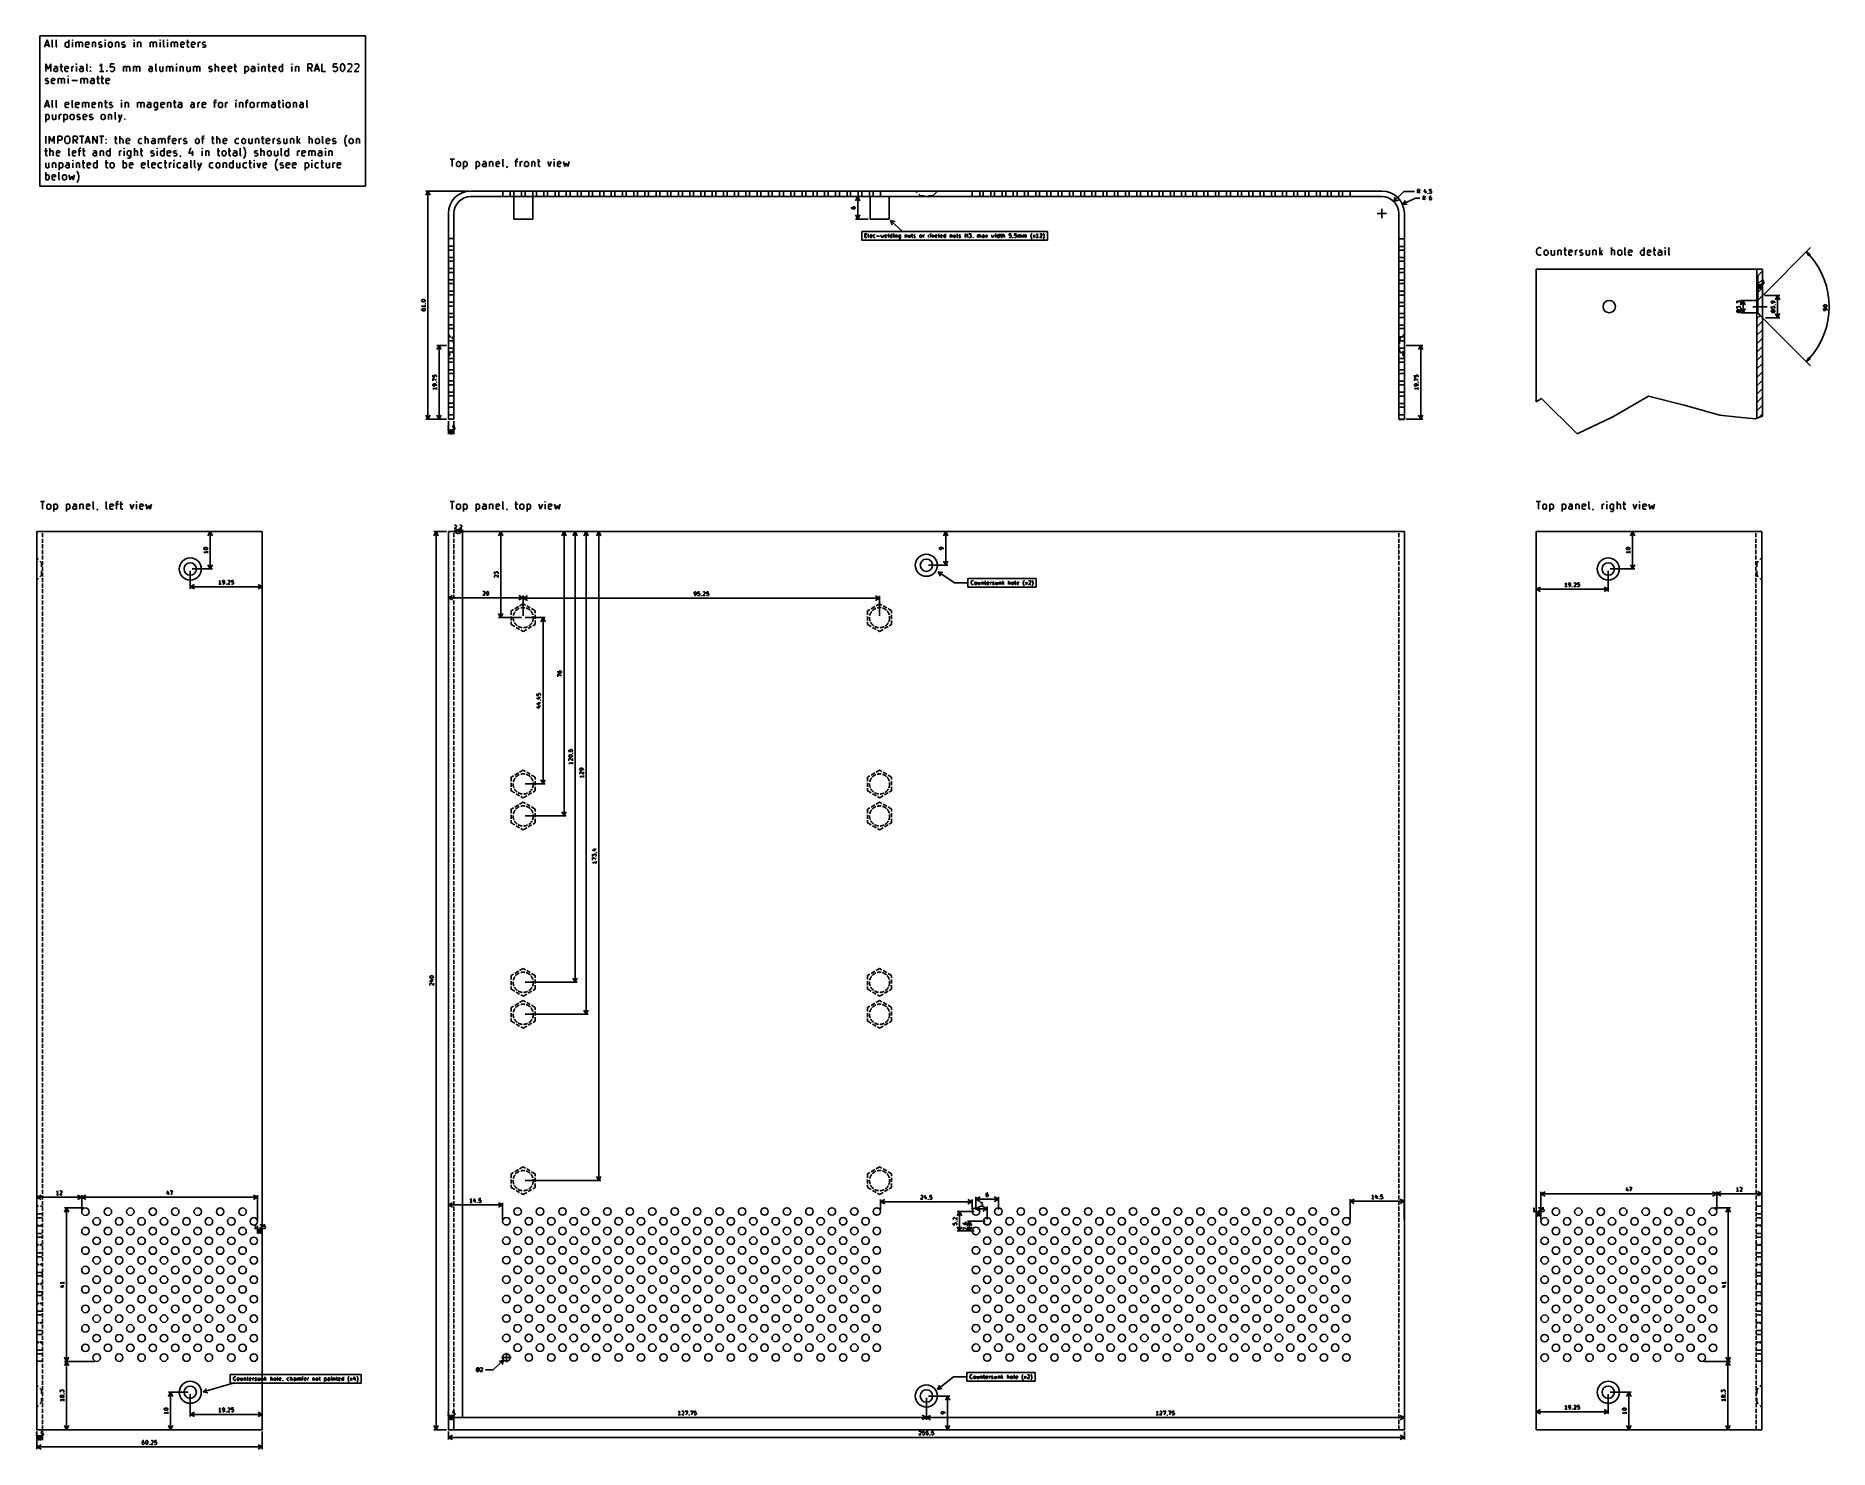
# Model space of a CAD drawing. Extents: x 24 to 504, y -400 to -22.
import ezdxf

# ---------------------------------------------------------------- set-up
doc = ezdxf.new("R2010")
doc.units = 0
doc.layers.add('BLACK', color=7, linetype='CONTINUOUS')

msp = doc.modelspace()

# ---------------------------------------------------------------- linework, layer by layer
at = {"layer": 'BLACK', "linetype": 'CONTINUOUS'}
for p, q in [((25.35, -22.3375), (112.325, -22.3375)), ((25.35, -62.4625), (25.35, -22.3375)), ((26.59166, -25.377438), (27.258326, -23.377438)), ((27.258326, -23.377438), (27.924993, -25.377438)), ((28.59166, -25.091723), (28.59166, -23.377438)), ((29.639279, -25.091723), (29.639279, -23.377438)), ((33.067851, -25.377438), (33.067851, -23.377438)), ((34.020232, -23.377438), (33.924994, -23.472676)), ((33.924994, -23.472676), (34.020232, -23.567914)), ((34.11547, -23.472676), (34.020232, -23.377438)), ((34.020232, -23.377438), (34.020232, -23.567914)), ((34.020232, -23.567914), (34.11547, -23.472676)), ((42.782138, -23.377438), (42.6869, -23.472676)), ((42.6869, -23.472676), (42.782138, -23.567914)), ((42.877376, -23.472676), (42.782138, -23.377438)), ((42.782138, -23.377438), (42.782138, -23.567914)), ((42.782138, -23.567914), (42.877376, -23.472676)), ((50.496425, -23.377438), (50.401187, -23.472676)), ((50.401187, -23.472676), (50.496425, -23.567914)), ((50.591663, -23.472676), (50.496425, -23.377438)), ((50.496425, -23.377438), (50.496425, -23.567914)), ((50.496425, -23.567914), (50.591663, -23.472676)), ((57.448807, -23.377438), (57.353569, -23.472676)), ((57.353569, -23.472676), (57.448807, -23.567914)), ((57.544045, -23.472676), (57.448807, -23.377438)), ((57.448807, -23.377438), (57.448807, -23.567914)), ((57.448807, -23.567914), (57.544045, -23.472676)), ((58.401188, -25.091723), (58.401188, -23.377438)), ((59.448807, -23.377438), (59.353569, -23.472676)), ((59.353569, -23.472676), (59.448807, -23.567914)), ((59.544045, -23.472676), (59.448807, -23.377438)), ((59.448807, -23.377438), (59.448807, -23.567914)), ((59.448807, -23.567914), (59.544045, -23.472676)), ((64.782141, -23.377438), (64.782141, -25.091723)), ((112.325, -22.3375), (112.325, -62.4625)), ((26.782136, -24.806009), (27.734517, -24.806009)), ((28.686898, -25.2822), (28.59166, -25.091723)), ((28.877374, -25.377438), (28.686898, -25.2822)), ((29.734517, -25.2822), (29.639279, -25.091723)), ((29.924993, -25.377438), (29.734517, -25.2822)), ((32.11547, -24.425057), (32.210708, -24.23458)), ((32.11547, -24.996485), (32.11547, -24.425057)), ((32.210708, -25.186961), (32.11547, -24.996485)), ((32.210708, -24.23458), (32.305946, -24.139342)), ((32.305946, -25.2822), (32.210708, -25.186961)), ((32.305946, -24.139342), (32.496422, -24.044104)), ((32.496422, -25.377438), (32.305946, -25.2822)), ((32.496422, -24.044104), (32.877375, -24.044104)), ((32.877375, -25.377438), (32.496422, -25.377438)), ((32.877375, -24.044104), (33.067851, -24.139342)), ((33.067851, -25.2822), (32.877375, -25.377438)), ((34.020232, -25.377438), (34.020232, -24.044104)), ((34.972613, -25.377438), (34.972613, -24.044104)), ((34.972613, -24.23458), (35.067851, -24.139342)), ((35.067851, -24.139342), (35.258327, -24.044104)), ((35.258327, -24.044104), (35.544042, -24.044104)), ((35.544042, -24.044104), (35.734518, -24.139342)), ((35.734518, -24.139342), (35.829756, -24.329819)), ((35.829756, -24.329819), (35.924994, -24.139342)), ((35.829756, -24.329819), (35.829756, -25.377438)), ((35.924994, -24.139342), (36.11547, -24.044104)), ((36.11547, -24.044104), (36.401184, -24.044104)), ((36.401184, -24.044104), (36.591661, -24.139342)), ((36.591661, -24.139342), (36.686899, -24.329819)), ((36.686899, -24.329819), (36.686899, -25.377438)), ((37.544042, -24.329819), (37.63928, -24.139342)), ((37.544042, -25.091723), (37.544042, -24.329819)), ((38.496423, -24.520295), (37.544042, -24.710771)), ((37.63928, -25.2822), (37.544042, -25.091723)), ((37.63928, -24.139342), (37.829756, -24.044104)), ((37.829756, -25.377438), (37.63928, -25.2822)), ((37.829756, -24.044104), (38.210709, -24.044104)), ((38.210709, -25.377438), (37.829756, -25.377438)), ((38.210709, -24.044104), (38.401185, -24.139342)), ((38.401185, -25.2822), (38.210709, -25.377438)), ((38.401185, -24.139342), (38.496423, -24.329819)), ((38.496423, -24.329819), (38.496423, -24.520295)), ((39.353566, -24.044104), (39.353566, -25.377438)), ((39.353566, -24.23458), (39.448804, -24.139342)), ((39.448804, -24.139342), (39.63928, -24.044104)), ((39.63928, -24.044104), (39.924995, -24.044104)), ((39.924995, -24.044104), (40.115471, -24.139342)), ((40.115471, -24.139342), (40.210709, -24.329819)), ((40.210709, -24.329819), (40.210709, -25.377438)), ((41.067852, -24.329819), (41.16309, -24.139342)), ((41.067852, -24.425057), (41.067852, -24.329819)), ((41.16309, -24.615533), (41.067852, -24.425057)), ((41.067852, -25.2822), (41.258328, -25.377438)), ((41.16309, -24.139342), (41.353566, -24.044104)), ((41.353566, -24.710771), (41.16309, -24.615533)), ((41.258328, -25.377438), (41.63928, -25.377438)), ((41.353566, -24.044104), (41.63928, -24.044104)), ((41.63928, -24.710771), (41.353566, -24.710771)), ((41.63928, -24.044104), (41.829757, -24.139342)), ((41.829757, -24.806009), (41.63928, -24.710771)), ((41.63928, -25.377438), (41.829757, -25.2822)), ((41.924995, -24.996485), (41.829757, -24.806009)), ((41.829757, -25.2822), (41.924995, -25.091723)), ((41.924995, -25.091723), (41.924995, -24.996485)), ((42.782138, -25.377438), (42.782138, -24.044104)), ((43.639281, -24.425057), (43.734519, -24.23458)), ((43.639281, -24.996485), (43.639281, -24.425057)), ((43.734519, -25.186961), (43.639281, -24.996485)), ((43.734519, -24.23458), (43.829757, -24.139342)), ((43.829757, -25.2822), (43.734519, -25.186961)), ((43.829757, -24.139342), (44.020233, -24.044104)), ((44.020233, -25.377438), (43.829757, -25.2822)), ((44.020233, -24.044104), (44.305948, -24.044104)), ((44.305948, -25.377438), (44.020233, -25.377438)), ((44.305948, -24.044104), (44.496424, -24.139342)), ((44.496424, -25.2822), (44.305948, -25.377438)), ((44.496424, -24.139342), (44.591662, -24.23458)), ((44.591662, -25.186961), (44.496424, -25.2822)), ((44.591662, -24.23458), (44.6869, -24.425057)), ((44.6869, -24.996485), (44.591662, -25.186961)), ((44.6869, -24.425057), (44.6869, -24.996485)), ((45.544043, -24.044104), (45.544043, -25.377438)), ((45.544043, -24.23458), (45.639281, -24.139342)), ((45.639281, -24.139342), (45.829757, -24.044104)), ((45.829757, -24.044104), (46.115472, -24.044104)), ((46.115472, -24.044104), (46.305948, -24.139342)), ((46.305948, -24.139342), (46.401186, -24.329819)), ((46.401186, -24.329819), (46.401186, -25.377438)), ((47.258329, -24.329819), (47.353567, -24.139342)), ((47.258329, -24.425057), (47.258329, -24.329819)), ((47.353567, -24.615533), (47.258329, -24.425057)), ((47.258329, -25.2822), (47.448805, -25.377438)), ((47.353567, -24.139342), (47.544043, -24.044104)), ((47.544043, -24.710771), (47.353567, -24.615533)), ((47.448805, -25.377438), (47.829757, -25.377438)), ((47.544043, -24.044104), (47.829757, -24.044104)), ((47.829757, -24.710771), (47.544043, -24.710771)), ((47.829757, -24.044104), (48.020234, -24.139342)), ((48.020234, -24.806009), (47.829757, -24.710771)), ((47.829757, -25.377438), (48.020234, -25.2822)), ((48.115472, -24.996485), (48.020234, -24.806009)), ((48.020234, -25.2822), (48.115472, -25.091723)), ((48.115472, -25.091723), (48.115472, -24.996485)), ((50.496425, -25.377438), (50.496425, -24.044104)), ((51.448806, -24.044104), (51.448806, -25.377438)), ((51.448806, -24.23458), (51.544044, -24.139342)), ((51.544044, -24.139342), (51.73452, -24.044104)), ((51.73452, -24.044104), (52.020235, -24.044104)), ((52.020235, -24.044104), (52.210711, -24.139342)), ((52.210711, -24.139342), (52.305949, -24.329819)), ((52.305949, -24.329819), (52.305949, -25.377438)), ((54.78214, -25.377438), (54.78214, -24.044104)), ((54.78214, -24.23458), (54.877378, -24.139342)), ((54.877378, -24.139342), (55.067854, -24.044104)), ((55.067854, -24.044104), (55.353569, -24.044104)), ((55.353569, -24.044104), (55.544045, -24.139342)), ((55.544045, -24.139342), (55.639283, -24.329819)), ((55.639283, -24.329819), (55.734521, -24.139342)), ((55.639283, -24.329819), (55.639283, -25.377438)), ((55.734521, -24.139342), (55.924997, -24.044104)), ((55.924997, -24.044104), (56.210711, -24.044104)), ((56.210711, -24.044104), (56.401188, -24.139342)), ((56.401188, -24.139342), (56.496426, -24.329819)), ((56.496426, -24.329819), (56.496426, -25.377438)), ((57.448807, -25.377438), (57.448807, -24.044104)), ((58.496426, -25.2822), (58.401188, -25.091723)), ((58.686902, -25.377438), (58.496426, -25.2822)), ((59.448807, -25.377438), (59.448807, -24.044104)), ((60.401188, -25.377438), (60.401188, -24.044104)), ((60.401188, -24.23458), (60.496426, -24.139342)), ((60.496426, -24.139342), (60.686902, -24.044104)), ((60.686902, -24.044104), (60.972617, -24.044104)), ((60.972617, -24.044104), (61.163093, -24.139342)), ((61.163093, -24.139342), (61.258331, -24.329819)), ((61.258331, -24.329819), (61.353569, -24.139342)), ((61.258331, -24.329819), (61.258331, -25.377438)), ((61.353569, -24.139342), (61.544045, -24.044104)), ((61.544045, -24.044104), (61.829759, -24.044104)), ((61.829759, -24.044104), (62.020236, -24.139342)), ((62.020236, -24.139342), (62.115474, -24.329819)), ((62.115474, -24.329819), (62.115474, -25.377438)), ((62.972617, -24.329819), (63.067855, -24.139342)), ((62.972617, -25.091723), (62.972617, -24.329819)), ((63.924998, -24.520295), (62.972617, -24.710771)), ((63.067855, -25.2822), (62.972617, -25.091723)), ((63.067855, -24.139342), (63.258331, -24.044104)), ((63.258331, -25.377438), (63.067855, -25.2822)), ((63.258331, -24.044104), (63.639284, -24.044104)), ((63.639284, -25.377438), (63.258331, -25.377438)), ((63.639284, -24.044104), (63.82976, -24.139342)), ((63.82976, -25.2822), (63.639284, -25.377438)), ((63.82976, -24.139342), (63.924998, -24.329819)), ((63.924998, -24.329819), (63.924998, -24.520295)), ((64.496427, -24.044104), (65.258331, -24.044104)), ((64.782141, -25.091723), (64.877379, -25.2822)), ((64.877379, -25.2822), (65.067855, -25.377438)), ((65.067855, -25.377438), (65.258331, -25.377438)), ((65.82976, -24.329819), (65.924998, -24.139342)), ((65.82976, -25.091723), (65.82976, -24.329819)), ((66.782141, -24.520295), (65.82976, -24.710771)), ((65.924998, -25.2822), (65.82976, -25.091723)), ((65.924998, -24.139342), (66.115474, -24.044104)), ((66.115474, -25.377438), (65.924998, -25.2822)), ((66.115474, -24.044104), (66.496427, -24.044104)), ((66.496427, -25.377438), (66.115474, -25.377438)), ((66.496427, -24.044104), (66.686903, -24.139342)), ((66.686903, -25.2822), (66.496427, -25.377438)), ((66.686903, -24.139342), (66.782141, -24.329819)), ((66.782141, -24.329819), (66.782141, -24.520295)), ((67.639284, -25.377438), (67.639284, -24.044104)), ((67.639284, -24.425057), (67.734522, -24.23458)), ((67.734522, -24.23458), (67.82976, -24.139342)), ((67.82976, -24.139342), (68.020236, -24.044104)), ((68.020236, -24.044104), (68.210713, -24.044104)), ((68.782141, -24.329819), (68.877379, -24.139342)), ((68.782141, -24.425057), (68.782141, -24.329819)), ((68.877379, -24.615533), (68.782141, -24.425057)), ((68.782141, -25.2822), (68.972617, -25.377438)), ((68.877379, -24.139342), (69.067855, -24.044104)), ((69.067855, -24.710771), (68.877379, -24.615533)), ((68.972617, -25.377438), (69.353569, -25.377438)), ((69.067855, -24.044104), (69.353569, -24.044104)), ((69.353569, -24.710771), (69.067855, -24.710771)), ((69.353569, -24.044104), (69.544046, -24.139342)), ((69.544046, -24.806009), (69.353569, -24.710771)), ((69.353569, -25.377438), (69.544046, -25.2822)), ((69.639284, -24.996485), (69.544046, -24.806009)), ((69.544046, -25.2822), (69.639284, -25.091723)), ((69.639284, -25.091723), (69.639284, -24.996485)), ((26.877374, -31.817214), (26.877374, -29.817214)), ((26.877374, -29.817214), (27.544041, -31.245785)), ((27.544041, -31.245785), (28.210707, -29.817214)), ((28.210707, -29.817214), (28.210707, -31.817214)), ((29.06785, -31.341023), (29.163088, -31.150547)), ((29.06785, -31.531499), (29.06785, -31.341023)), ((29.163088, -31.721976), (29.06785, -31.531499)), ((29.353564, -30.48388), (29.163088, -30.579118)), ((29.163088, -31.150547), (29.353564, -31.055309)), ((29.353564, -31.817214), (29.163088, -31.721976)), ((29.734517, -30.48388), (29.353564, -30.48388)), ((29.353564, -31.055309), (29.829755, -31.055309)), ((29.829755, -31.817214), (29.353564, -31.817214)), ((29.924993, -30.579118), (29.734517, -30.48388)), ((29.829755, -31.055309), (30.020231, -30.960071)), ((30.020231, -31.721976), (29.829755, -31.817214)), ((30.020231, -30.769595), (29.924993, -30.579118)), ((30.020231, -31.817214), (30.020231, -30.769595)), ((30.686898, -30.48388), (31.448802, -30.48388)), ((30.972612, -29.817214), (30.972612, -31.531499)), ((30.972612, -31.531499), (31.06785, -31.721976)), ((31.06785, -31.721976), (31.258326, -31.817214)), ((31.258326, -31.817214), (31.448802, -31.817214)), ((32.020231, -30.769595), (32.115469, -30.579118)), ((32.020231, -31.531499), (32.020231, -30.769595)), ((32.972612, -30.960071), (32.020231, -31.150547)), ((32.115469, -31.721976), (32.020231, -31.531499)), ((32.115469, -30.579118), (32.305945, -30.48388)), ((32.305945, -31.817214), (32.115469, -31.721976)), ((32.305945, -30.48388), (32.686898, -30.48388)), ((32.686898, -31.817214), (32.305945, -31.817214)), ((32.686898, -30.48388), (32.877374, -30.579118)), ((32.877374, -31.721976), (32.686898, -31.817214)), ((32.877375, -33.037102), (32.782137, -33.13234)), ((32.782137, -33.13234), (32.877375, -33.227578)), ((32.877374, -30.579118), (32.972612, -30.769595)), ((32.972613, -33.13234), (32.877375, -33.037102)), ((32.877375, -33.037102), (32.877375, -33.227578)), ((32.877375, -33.227578), (32.972613, -33.13234)), ((32.972612, -30.769595), (32.972612, -30.960071)), ((33.829755, -31.817214), (33.829755, -30.48388)), ((33.829755, -30.864833), (33.924993, -30.674356)), ((33.924993, -30.674356), (34.020231, -30.579118)), ((34.020231, -30.579118), (34.210707, -30.48388)), ((34.210707, -30.48388), (34.401184, -30.48388)), ((35.06785, -29.817214), (34.972612, -29.912452)), ((34.972612, -29.912452), (35.06785, -30.00769)), ((35.163088, -29.912452), (35.06785, -29.817214)), ((35.06785, -29.817214), (35.06785, -30.00769)), ((35.06785, -30.00769), (35.163088, -29.912452)), ((35.06785, -31.817214), (35.06785, -30.48388)), ((35.924993, -31.341023), (36.020231, -31.150547)), ((35.924993, -31.531499), (35.924993, -31.341023)), ((36.020231, -31.721976), (35.924993, -31.531499)), ((36.210707, -30.48388), (36.020231, -30.579118)), ((36.020231, -31.150547), (36.210707, -31.055309)), ((36.210707, -31.817214), (36.020231, -31.721976)), ((36.59166, -30.48388), (36.210707, -30.48388)), ((36.210707, -31.055309), (36.686898, -31.055309)), ((36.686898, -31.817214), (36.210707, -31.817214)), ((36.782136, -30.579118), (36.59166, -30.48388)), ((36.686898, -31.055309), (36.877374, -30.960071)), ((36.877374, -31.721976), (36.686898, -31.817214)), ((36.877374, -30.769595), (36.782136, -30.579118)), ((36.877374, -31.817214), (36.877374, -30.769595)), ((37.829755, -31.531499), (37.829755, -29.817214)), ((37.924993, -31.721976), (37.829755, -31.531499)), ((38.115469, -31.817214), (37.924993, -31.721976)), ((38.782136, -30.674356), (38.877374, -30.579118)), ((38.877374, -30.769595), (38.782136, -30.674356)), ((38.782136, -31.721976), (38.877374, -31.626737)), ((38.877374, -31.817214), (38.782136, -31.721976)), ((38.877374, -30.579118), (38.972612, -30.674356)), ((38.877374, -30.579118), (38.877374, -30.769595)), ((38.972612, -30.674356), (38.877374, -30.769595)), ((38.877374, -31.626737), (38.972612, -31.721976)), ((38.877374, -31.626737), (38.877374, -31.817214)), ((38.972612, -31.721976), (38.877374, -31.817214)), ((40.782137, -33.037102), (40.782137, -34.751387)), ((41.448803, -30.293404), (41.258327, -30.388642)), ((42.401184, -31.817214), (41.258327, -31.817214)), ((41.639279, -30.102928), (41.448803, -30.293404)), ((41.829755, -29.817214), (41.639279, -30.102928)), ((41.829755, -31.817214), (41.829755, -29.817214)), ((41.924994, -33.037102), (41.924994, -34.751387)), ((43.163089, -31.721976), (43.258327, -31.626737)), ((43.258327, -31.817214), (43.163089, -31.721976)), ((43.258327, -31.626737), (43.353565, -31.721976)), ((43.258327, -31.626737), (43.258327, -31.817214)), ((43.353565, -31.721976), (43.258327, -31.817214)), ((44.210708, -29.817214), (44.11547, -30.769595)), ((44.11547, -30.769595), (44.210708, -30.674356)), ((44.210708, -31.721976), (44.11547, -31.626737)), ((45.163089, -29.817214), (44.210708, -29.817214)), ((44.210708, -30.674356), (44.401184, -30.579118)), ((44.401184, -31.817214), (44.210708, -31.721976)), ((44.401184, -30.579118), (44.877375, -30.579118)), ((44.877375, -31.817214), (44.401184, -31.817214)), ((44.877375, -30.579118), (45.067851, -30.674356)), ((45.067851, -31.721976), (44.877375, -31.817214)), ((45.067851, -30.674356), (45.163089, -30.769595)), ((45.163089, -31.626737), (45.067851, -31.721976)), ((45.163089, -30.769595), (45.258327, -30.960071)), ((45.258327, -31.436261), (45.163089, -31.626737)), ((45.258327, -30.960071), (45.258327, -31.436261)), ((47.63928, -31.817214), (47.63928, -30.48388)), ((47.63928, -30.674356), (47.734518, -30.579118)), ((47.734518, -30.579118), (47.924994, -30.48388)), ((47.924994, -30.48388), (48.210709, -30.48388)), ((48.210709, -30.48388), (48.401185, -30.579118)), ((48.401185, -30.579118), (48.496423, -30.769595)), ((48.496423, -30.769595), (48.591661, -30.579118)), ((48.496423, -30.769595), (48.496423, -31.817214)), ((48.591661, -30.579118), (48.782137, -30.48388)), ((48.782137, -30.48388), (49.067851, -30.48388)), ((49.067851, -30.48388), (49.258328, -30.579118)), ((49.258328, -30.579118), (49.353566, -30.769595)), ((49.353566, -30.769595), (49.353566, -31.817214)), ((50.305947, -31.817214), (50.305947, -30.48388)), ((50.305947, -30.674356), (50.401185, -30.579118)), ((50.401185, -30.579118), (50.591661, -30.48388)), ((50.591661, -30.48388), (50.877376, -30.48388)), ((50.877376, -30.48388), (51.067852, -30.579118)), ((51.067852, -30.579118), (51.16309, -30.769595)), ((51.16309, -30.769595), (51.258328, -30.579118)), ((51.16309, -30.769595), (51.16309, -31.817214)), ((51.258328, -30.579118), (51.448804, -30.48388)), ((51.448804, -30.48388), (51.734518, -30.48388)), ((51.734518, -30.48388), (51.924995, -30.579118)), ((51.924995, -30.579118), (52.020233, -30.769595)), ((52.020233, -30.769595), (52.020233, -31.817214)), ((54.401186, -31.341023), (54.496424, -31.150547)), ((54.401186, -31.531499), (54.401186, -31.341023)), ((54.496424, -31.721976), (54.401186, -31.531499)), ((54.6869, -30.48388), (54.496424, -30.579118)), ((54.496424, -31.150547), (54.6869, -31.055309)), ((54.6869, -31.817214), (54.496424, -31.721976)), ((55.067853, -30.48388), (54.6869, -30.48388)), ((54.6869, -31.055309), (55.163091, -31.055309)), ((55.163091, -31.817214), (54.6869, -31.817214)), ((55.258329, -30.579118), (55.067853, -30.48388)), ((55.163091, -31.055309), (55.353567, -30.960071)), ((55.353567, -31.721976), (55.163091, -31.817214)), ((55.353567, -30.769595), (55.258329, -30.579118)), ((55.353567, -31.817214), (55.353567, -30.769595)), ((56.305948, -31.531499), (56.305948, -29.817214)), ((56.401186, -31.721976), (56.305948, -31.531499)), ((56.591662, -31.817214), (56.401186, -31.721976)), ((57.353567, -30.48388), (57.353567, -31.531499)), ((57.353567, -31.531499), (57.448805, -31.721976)), ((57.448805, -31.721976), (57.639281, -31.817214)), ((57.639281, -31.817214), (57.924996, -31.817214)), ((57.924996, -31.817214), (58.115472, -31.721976)), ((58.115472, -31.721976), (58.21071, -31.626737)), ((58.21071, -30.48388), (58.21071, -31.817214)), ((59.163091, -31.817214), (59.163091, -30.48388)), ((59.163091, -30.674356), (59.258329, -30.579118)), ((59.258329, -30.579118), (59.448805, -30.48388)), ((59.448805, -30.48388), (59.73452, -30.48388)), ((59.73452, -30.48388), (59.924996, -30.579118)), ((59.924996, -30.579118), (60.020234, -30.769595)), ((60.020234, -30.769595), (60.115472, -30.579118)), ((60.020234, -30.769595), (60.020234, -31.817214)), ((60.115472, -30.579118), (60.305948, -30.48388)), ((60.305948, -30.48388), (60.591662, -30.48388)), ((60.591662, -30.48388), (60.782139, -30.579118)), ((60.782139, -30.579118), (60.877377, -30.769595)), ((60.877377, -30.769595), (60.877377, -31.817214)), ((61.829758, -29.817214), (61.73452, -29.912452)), ((61.73452, -29.912452), (61.829758, -30.00769)), ((61.924996, -29.912452), (61.829758, -29.817214)), ((61.829758, -29.817214), (61.829758, -30.00769)), ((61.829758, -30.00769), (61.924996, -29.912452)), ((61.829758, -31.817214), (61.829758, -30.48388)), ((62.782139, -30.48388), (62.782139, -31.817214)), ((62.782139, -30.674356), (62.877377, -30.579118)), ((62.877377, -30.579118), (63.067853, -30.48388)), ((63.067853, -30.48388), (63.353568, -30.48388)), ((63.353568, -30.48388), (63.544044, -30.579118)), ((63.544044, -30.579118), (63.639282, -30.769595)), ((63.639282, -30.769595), (63.639282, -31.817214)), ((64.591663, -30.48388), (64.591663, -31.531499)), ((64.591663, -31.531499), (64.686901, -31.721976)), ((64.686901, -31.721976), (64.877377, -31.817214)), ((64.877377, -31.817214), (65.163092, -31.817214)), ((65.163092, -31.817214), (65.353568, -31.721976)), ((65.353568, -31.721976), (65.448806, -31.626737)), ((65.448806, -30.48388), (65.448806, -31.817214)), ((66.401187, -31.817214), (66.401187, -30.48388)), ((66.401187, -30.674356), (66.496425, -30.579118)), ((66.496425, -30.579118), (66.686901, -30.48388)), ((66.686901, -30.48388), (66.972616, -30.48388)), ((66.972616, -30.48388), (67.163092, -30.579118)), ((67.163092, -30.579118), (67.25833, -30.769595)), ((67.25833, -30.769595), (67.353568, -30.579118)), ((67.25833, -30.769595), (67.25833, -31.817214)), ((67.353568, -30.579118), (67.544044, -30.48388)), ((67.544044, -30.48388), (67.829758, -30.48388)), ((67.829758, -30.48388), (68.020235, -30.579118)), ((68.020235, -30.579118), (68.115473, -30.769595)), ((68.115473, -30.769595), (68.115473, -31.817214)), ((70.496426, -30.769595), (70.591664, -30.579118)), ((70.496426, -30.864833), (70.496426, -30.769595)), ((70.591664, -31.055309), (70.496426, -30.864833)), ((70.496426, -31.721976), (70.686902, -31.817214)), ((70.591664, -30.579118), (70.78214, -30.48388)), ((70.78214, -31.150547), (70.591664, -31.055309)), ((70.686902, -31.817214), (71.067854, -31.817214)), ((70.78214, -30.48388), (71.067854, -30.48388)), ((71.067854, -31.150547), (70.78214, -31.150547)), ((71.067854, -30.48388), (71.258331, -30.579118)), ((71.258331, -31.245785), (71.067854, -31.150547)), ((71.067854, -31.817214), (71.258331, -31.721976)), ((71.353569, -31.436261), (71.258331, -31.245785)), ((71.258331, -31.721976), (71.353569, -31.531499)), ((71.353569, -31.531499), (71.353569, -31.436261)), ((72.210712, -31.817214), (72.210712, -29.817214)), ((72.30595, -30.579118), (72.210712, -30.674356)), ((72.496426, -30.48388), (72.30595, -30.579118)), ((72.782141, -30.48388), (72.496426, -30.48388)), ((72.972617, -30.579118), (72.782141, -30.48388)), ((73.067855, -30.769595), (72.972617, -30.579118)), ((73.067855, -31.817214), (73.067855, -30.769595)), ((73.924998, -30.769595), (74.020236, -30.579118)), ((73.924998, -31.531499), (73.924998, -30.769595)), ((74.877379, -30.960071), (73.924998, -31.150547)), ((74.020236, -31.721976), (73.924998, -31.531499)), ((74.020236, -30.579118), (74.210712, -30.48388)), ((74.210712, -31.817214), (74.020236, -31.721976)), ((74.210712, -30.48388), (74.591665, -30.48388)), ((74.591665, -31.817214), (74.210712, -31.817214)), ((74.591665, -30.48388), (74.782141, -30.579118)), ((74.782141, -31.721976), (74.591665, -31.817214)), ((74.782141, -30.579118), (74.877379, -30.769595)), ((74.877379, -30.769595), (74.877379, -30.960071)), ((75.639284, -30.769595), (75.734522, -30.579118)), ((75.639284, -31.531499), (75.639284, -30.769595)), ((76.591665, -30.960071), (75.639284, -31.150547)), ((75.734522, -31.721976), (75.639284, -31.531499)), ((75.734522, -30.579118), (75.924998, -30.48388)), ((75.924998, -31.817214), (75.734522, -31.721976)), ((75.924998, -30.48388), (76.305951, -30.48388)), ((76.305951, -31.817214), (75.924998, -31.817214)), ((76.305951, -30.48388), (76.496427, -30.579118)), ((76.496427, -31.721976), (76.305951, -31.817214)), ((76.496427, -30.579118), (76.591665, -30.769595)), ((76.591665, -30.769595), (76.591665, -30.960071)), ((77.163094, -30.48388), (77.924998, -30.48388)), ((77.448808, -29.817214), (77.448808, -31.531499)), ((77.448808, -31.531499), (77.544046, -31.721976)), ((77.544046, -31.721976), (77.734522, -31.817214)), ((77.734522, -31.817214), (77.924998, -31.817214)), ((80.115475, -30.48388), (80.115475, -32.48388)), ((80.115475, -30.579118), (80.305951, -30.48388)), ((80.305951, -31.817214), (80.115475, -31.721976)), ((80.305951, -30.48388), (80.686904, -30.48388)), ((80.686904, -31.817214), (80.305951, -31.817214)), ((80.686904, -30.48388), (80.87738, -30.579118)), ((80.87738, -31.721976), (80.686904, -31.817214)), ((80.87738, -30.579118), (80.972618, -30.674356)), ((80.972618, -31.626737), (80.87738, -31.721976)), ((80.972618, -30.674356), (81.067856, -30.864833)), ((81.067856, -31.436261), (80.972618, -31.626737)), ((81.067856, -30.864833), (81.067856, -31.436261)), ((81.829761, -31.341023), (81.924999, -31.150547)), ((81.829761, -31.531499), (81.829761, -31.341023)), ((81.924999, -31.721976), (81.829761, -31.531499)), ((82.115475, -30.48388), (81.924999, -30.579118)), ((81.924999, -31.150547), (82.115475, -31.055309)), ((82.115475, -31.817214), (81.924999, -31.721976)), ((82.496428, -30.48388), (82.115475, -30.48388)), ((82.115475, -31.055309), (82.591666, -31.055309)), ((82.591666, -31.817214), (82.115475, -31.817214)), ((82.686904, -30.579118), (82.496428, -30.48388)), ((82.591666, -31.055309), (82.782142, -30.960071)), ((82.782142, -31.721976), (82.591666, -31.817214)), ((82.782142, -30.769595), (82.686904, -30.579118)), ((82.782142, -31.817214), (82.782142, -30.769595)), ((83.734523, -29.817214), (83.639285, -29.912452)), ((83.639285, -29.912452), (83.734523, -30.00769)), ((83.829761, -29.912452), (83.734523, -29.817214)), ((83.734523, -29.817214), (83.734523, -30.00769)), ((83.734523, -30.00769), (83.829761, -29.912452)), ((83.734523, -31.817214), (83.734523, -30.48388)), ((84.686904, -30.48388), (84.686904, -31.817214)), ((84.686904, -30.674356), (84.782142, -30.579118)), ((84.782142, -30.579118), (84.972618, -30.48388)), ((84.972618, -30.48388), (85.258333, -30.48388)), ((85.258333, -30.48388), (85.448809, -30.579118)), ((85.448809, -30.579118), (85.544047, -30.769595)), ((85.544047, -30.769595), (85.544047, -31.817214)), ((86.210714, -30.48388), (86.972618, -30.48388)), ((86.496428, -29.817214), (86.496428, -31.531499)), ((86.496428, -31.531499), (86.591666, -31.721976)), ((86.591666, -31.721976), (86.782142, -31.817214)), ((86.782142, -31.817214), (86.972618, -31.817214)), ((87.544047, -30.769595), (87.639285, -30.579118)), ((87.544047, -31.531499), (87.544047, -30.769595)), ((88.496428, -30.960071), (87.544047, -31.150547)), ((87.639285, -31.721976), (87.544047, -31.531499)), ((87.639285, -30.579118), (87.829761, -30.48388)), ((87.829761, -31.817214), (87.639285, -31.721976)), ((87.829761, -30.48388), (88.210714, -30.48388)), ((88.210714, -31.817214), (87.829761, -31.817214)), ((88.210714, -30.48388), (88.40119, -30.579118)), ((88.40119, -31.721976), (88.210714, -31.817214)), ((88.40119, -30.579118), (88.496428, -30.769595)), ((88.496428, -30.769595), (88.496428, -30.960071)), ((89.258333, -30.864833), (89.353571, -30.674356)), ((89.258333, -31.436261), (89.258333, -30.864833)), ((89.353571, -31.626737), (89.258333, -31.436261)), ((89.353571, -30.674356), (89.448809, -30.579118)), ((89.448809, -31.721976), (89.353571, -31.626737)), ((89.448809, -30.579118), (89.639285, -30.48388)), ((89.639285, -31.817214), (89.448809, -31.721976)), ((89.639285, -30.48388), (90.020238, -30.48388)), ((90.020238, -31.817214), (89.639285, -31.817214)), ((90.020238, -30.48388), (90.210714, -30.579118)), ((90.210714, -31.721976), (90.020238, -31.817214)), ((90.210714, -31.817214), (90.210714, -29.817214)), ((92.686905, -29.817214), (92.591667, -29.912452)), ((92.591667, -29.912452), (92.686905, -30.00769)), ((92.782143, -29.912452), (92.686905, -29.817214)), ((92.686905, -29.817214), (92.686905, -30.00769)), ((92.686905, -30.00769), (92.782143, -29.912452)), ((92.686905, -31.817214), (92.686905, -30.48388)), ((93.639286, -30.48388), (93.639286, -31.817214)), ((93.639286, -30.674356), (93.734524, -30.579118)), ((93.734524, -30.579118), (93.925, -30.48388)), ((93.925, -30.48388), (94.210715, -30.48388)), ((94.210715, -30.48388), (94.401191, -30.579118)), ((94.401191, -30.579118), (94.496429, -30.769595)), ((94.496429, -30.769595), (94.496429, -31.817214)), ((96.97262, -31.817214), (96.97262, -29.817214)), ((96.97262, -29.817214), (97.734525, -29.817214)), ((97.734525, -30.864833), (96.97262, -30.864833)), ((98.115477, -31.817214), (97.44881, -30.864833)), ((97.734525, -29.817214), (97.925001, -29.912452)), ((97.925001, -30.769595), (97.734525, -30.864833)), ((97.925001, -29.912452), (98.020239, -30.00769)), ((98.020239, -30.674356), (97.925001, -30.769595)), ((98.020239, -30.00769), (98.115477, -30.198166)), ((98.115477, -30.48388), (98.020239, -30.674356)), ((98.115477, -30.198166), (98.115477, -30.48388)), ((98.686906, -31.817214), (99.353572, -29.817214)), ((98.877382, -31.245785), (99.829763, -31.245785)), ((99.353572, -29.817214), (100.020239, -31.817214)), ((100.686906, -31.817214), (100.686906, -29.817214)), ((101.639287, -31.817214), (100.686906, -31.817214)), ((103.829764, -29.817214), (103.734526, -30.769595)), ((103.734526, -30.769595), (103.829764, -30.674356)), ((103.829764, -31.721976), (103.734526, -31.626737)), ((104.782145, -29.817214), (103.829764, -29.817214)), ((103.829764, -30.674356), (104.02024, -30.579118)), ((104.02024, -31.817214), (103.829764, -31.721976)), ((104.02024, -30.579118), (104.496431, -30.579118)), ((104.496431, -31.817214), (104.02024, -31.817214)), ((104.496431, -30.579118), (104.686907, -30.674356)), ((104.686907, -31.721976), (104.496431, -31.817214)), ((104.686907, -30.674356), (104.782145, -30.769595)), ((104.782145, -31.626737), (104.686907, -31.721976)), ((104.782145, -30.769595), (104.877383, -30.960071)), ((104.877383, -31.436261), (104.782145, -31.626737)), ((104.877383, -30.960071), (104.877383, -31.436261)), ((105.639288, -30.579118), (105.734526, -30.198166)), ((105.639288, -31.055309), (105.639288, -30.579118)), ((105.734526, -31.436261), (105.639288, -31.055309)), ((105.734526, -30.198166), (105.829764, -30.00769)), ((105.829764, -31.626737), (105.734526, -31.436261)), ((105.829764, -30.00769), (105.925002, -29.912452)), ((105.925002, -31.721976), (105.829764, -31.626737)), ((105.925002, -29.912452), (106.115478, -29.817214)), ((106.115478, -31.817214), (105.925002, -31.721976)), ((106.115478, -29.817214), (106.305955, -29.817214)), ((106.305955, -31.817214), (106.115478, -31.817214)), ((106.305955, -29.817214), (106.496431, -29.912452)), ((106.496431, -31.721976), (106.305955, -31.817214)), ((106.496431, -29.912452), (106.591669, -30.00769)), ((106.591669, -31.626737), (106.496431, -31.721976)), ((106.591669, -30.00769), (106.686907, -30.198166)), ((106.686907, -31.436261), (106.591669, -31.626737)), ((106.686907, -30.198166), (106.782145, -30.579118)), ((106.782145, -31.055309), (106.686907, -31.436261)), ((106.782145, -30.579118), (106.782145, -31.055309)), ((108.591669, -30.674356), (107.448812, -31.817214)), ((107.448812, -31.817214), (108.686907, -31.817214)), ((107.54405, -30.00769), (107.639288, -29.912452)), ((107.639288, -29.912452), (107.829764, -29.817214)), ((107.829764, -29.817214), (108.305955, -29.817214)), ((108.305955, -29.817214), (108.496431, -29.912452)), ((108.496431, -29.912452), (108.591669, -30.00769)), ((108.591669, -30.00769), (108.686907, -30.198166)), ((108.686907, -30.388642), (108.591669, -30.674356)), ((108.686907, -30.198166), (108.686907, -30.388642)), ((110.496431, -30.674356), (109.353574, -31.817214)), ((109.353574, -31.817214), (110.591669, -31.817214)), ((109.448812, -30.00769), (109.54405, -29.912452)), ((109.54405, -29.912452), (109.734526, -29.817214)), ((109.734526, -29.817214), (110.210717, -29.817214)), ((110.210717, -29.817214), (110.401193, -29.912452)), ((110.401193, -29.912452), (110.496431, -30.00769)), ((110.496431, -30.00769), (110.591669, -30.198166)), ((110.591669, -30.388642), (110.496431, -30.674356)), ((110.591669, -30.198166), (110.591669, -30.388642)), ((26.782136, -33.989483), (26.877374, -33.799006)), ((26.782136, -34.084721), (26.782136, -33.989483)), ((26.877374, -34.275197), (26.782136, -34.084721)), ((26.782136, -34.941864), (26.972612, -35.037102)), ((26.877374, -33.799006), (27.06785, -33.703768)), ((27.06785, -34.370435), (26.877374, -34.275197)), ((26.972612, -35.037102), (27.353564, -35.037102)), ((27.06785, -33.703768), (27.353564, -33.703768)), ((27.353564, -34.370435), (27.06785, -34.370435)), ((27.353564, -33.703768), (27.544041, -33.799006)), ((27.544041, -34.465673), (27.353564, -34.370435)), ((27.353564, -35.037102), (27.544041, -34.941864)), ((27.639279, -34.656149), (27.544041, -34.465673)), ((27.544041, -34.941864), (27.639279, -34.751387)), ((27.639279, -34.751387), (27.639279, -34.656149)), ((28.401184, -33.989483), (28.496422, -33.799006)), ((28.401184, -34.751387), (28.401184, -33.989483)), ((29.353565, -34.179959), (28.401184, -34.370435)), ((28.496422, -34.941864), (28.401184, -34.751387)), ((28.496422, -33.799006), (28.686898, -33.703768)), ((28.686898, -35.037102), (28.496422, -34.941864)), ((28.686898, -33.703768), (29.067851, -33.703768)), ((29.067851, -35.037102), (28.686898, -35.037102)), ((29.067851, -33.703768), (29.258327, -33.799006)), ((29.258327, -34.941864), (29.067851, -35.037102)), ((29.258327, -33.799006), (29.353565, -33.989483)), ((29.353565, -33.989483), (29.353565, -34.179959)), ((30.210708, -35.037102), (30.210708, -33.703768)), ((30.210708, -33.894244), (30.305946, -33.799006)), ((30.305946, -33.799006), (30.496422, -33.703768)), ((30.496422, -33.703768), (30.782137, -33.703768)), ((30.782137, -33.703768), (30.972613, -33.799006)), ((30.972613, -33.799006), (31.067851, -33.989483)), ((31.067851, -33.989483), (31.163089, -33.799006)), ((31.067851, -33.989483), (31.067851, -35.037102)), ((31.163089, -33.799006), (31.353565, -33.703768)), ((31.353565, -33.703768), (31.639279, -33.703768)), ((31.639279, -33.703768), (31.829756, -33.799006)), ((31.829756, -33.799006), (31.924994, -33.989483)), ((31.924994, -33.989483), (31.924994, -35.037102)), ((32.877375, -35.037102), (32.877375, -33.703768)), ((33.829756, -34.275197), (35.353566, -34.275197)), ((36.305946, -35.037102), (36.305946, -33.703768)), ((36.305946, -33.894244), (36.401184, -33.799006)), ((36.401184, -33.799006), (36.59166, -33.703768)), ((36.59166, -33.703768), (36.877375, -33.703768)), ((36.877375, -33.703768), (37.067851, -33.799006)), ((37.067851, -33.799006), (37.163089, -33.989483)), ((37.163089, -33.989483), (37.258327, -33.799006)), ((37.163089, -33.989483), (37.163089, -35.037102)), ((37.258327, -33.799006), (37.448803, -33.703768)), ((37.448803, -33.703768), (37.734517, -33.703768)), ((37.734517, -33.703768), (37.924994, -33.799006)), ((37.924994, -33.799006), (38.020232, -33.989483)), ((38.020232, -33.989483), (38.020232, -35.037102)), ((38.877375, -34.560911), (38.972613, -34.370435)), ((38.877375, -34.751387), (38.877375, -34.560911)), ((38.972613, -34.941864), (38.877375, -34.751387)), ((39.163089, -33.703768), (38.972613, -33.799006)), ((38.972613, -34.370435), (39.163089, -34.275197)), ((39.163089, -35.037102), (38.972613, -34.941864)), ((39.544042, -33.703768), (39.163089, -33.703768)), ((39.163089, -34.275197), (39.63928, -34.275197)), ((39.63928, -35.037102), (39.163089, -35.037102)), ((39.734518, -33.799006), (39.544042, -33.703768)), ((39.63928, -34.275197), (39.829756, -34.179959)), ((39.829756, -34.941864), (39.63928, -35.037102)), ((39.829756, -33.989483), (39.734518, -33.799006)), ((39.829756, -35.037102), (39.829756, -33.989483)), ((40.496423, -33.703768), (41.258327, -33.703768)), ((40.782137, -34.751387), (40.877375, -34.941864)), ((40.877375, -34.941864), (41.067851, -35.037102)), ((41.067851, -35.037102), (41.258327, -35.037102)), ((41.63928, -33.703768), (42.401184, -33.703768)), ((41.924994, -34.751387), (42.020232, -34.941864)), ((42.020232, -34.941864), (42.210708, -35.037102)), ((42.210708, -35.037102), (42.401184, -35.037102)), ((42.972613, -33.989483), (43.067851, -33.799006)), ((42.972613, -34.751387), (42.972613, -33.989483)), ((43.924994, -34.179959), (42.972613, -34.370435)), ((43.067851, -34.941864), (42.972613, -34.751387)), ((43.067851, -33.799006), (43.258327, -33.703768)), ((43.258327, -35.037102), (43.067851, -34.941864)), ((43.258327, -33.703768), (43.63928, -33.703768)), ((43.63928, -35.037102), (43.258327, -35.037102)), ((43.63928, -33.703768), (43.829756, -33.799006)), ((43.829756, -34.941864), (43.63928, -35.037102)), ((43.829756, -33.799006), (43.924994, -33.989483)), ((43.924994, -33.989483), (43.924994, -34.179959)), ((26.59166, -41.476878), (27.258326, -39.476878)), ((26.782136, -40.905449), (27.734517, -40.905449)), ((27.258326, -39.476878), (27.924993, -41.476878)), ((28.59166, -41.191163), (28.59166, -39.476878)), ((28.686898, -41.38164), (28.59166, -41.191163)), ((28.877374, -41.476878), (28.686898, -41.38164)), ((29.639279, -41.191163), (29.639279, -39.476878)), ((29.734517, -41.38164), (29.639279, -41.191163)), ((29.924993, -41.476878), (29.734517, -41.38164)), ((32.11547, -40.429259), (32.210708, -40.238782)), ((32.11547, -41.191163), (32.11547, -40.429259)), ((33.067851, -40.619735), (32.11547, -40.810211)), ((32.210708, -41.38164), (32.11547, -41.191163)), ((32.210708, -40.238782), (32.401184, -40.143544)), ((32.401184, -41.476878), (32.210708, -41.38164)), ((32.401184, -40.143544), (32.782137, -40.143544)), ((32.782137, -41.476878), (32.401184, -41.476878)), ((32.782137, -40.143544), (32.972613, -40.238782)), ((32.972613, -41.38164), (32.782137, -41.476878)), ((32.972613, -40.238782), (33.067851, -40.429259)), ((33.067851, -40.429259), (33.067851, -40.619735)), ((33.924994, -41.191163), (33.924994, -39.476878)), ((34.020232, -41.38164), (33.924994, -41.191163)), ((34.210708, -41.476878), (34.020232, -41.38164)), ((34.877375, -40.429259), (34.972613, -40.238782)), ((34.877375, -41.191163), (34.877375, -40.429259)), ((35.829756, -40.619735), (34.877375, -40.810211)), ((34.972613, -41.38164), (34.877375, -41.191163)), ((34.972613, -40.238782), (35.163089, -40.143544)), ((35.163089, -41.476878), (34.972613, -41.38164)), ((35.163089, -40.143544), (35.544042, -40.143544)), ((35.544042, -41.476878), (35.163089, -41.476878)), ((35.544042, -40.143544), (35.734518, -40.238782)), ((35.734518, -41.38164), (35.544042, -41.476878)), ((35.734518, -40.238782), (35.829756, -40.429259)), ((35.829756, -40.429259), (35.829756, -40.619735)), ((36.686899, -41.476878), (36.686899, -40.143544)), ((36.686899, -40.33402), (36.782137, -40.238782)), ((36.782137, -40.238782), (36.972613, -40.143544)), ((36.972613, -40.143544), (37.258328, -40.143544)), ((37.258328, -40.143544), (37.448804, -40.238782)), ((37.448804, -40.238782), (37.544042, -40.429259)), ((37.544042, -40.429259), (37.63928, -40.238782)), ((37.544042, -40.429259), (37.544042, -41.476878)), ((37.63928, -40.238782), (37.829756, -40.143544)), ((37.829756, -40.143544), (38.11547, -40.143544)), ((38.11547, -40.143544), (38.305947, -40.238782)), ((38.305947, -40.238782), (38.401185, -40.429259)), ((38.401185, -40.429259), (38.401185, -41.476878)), ((39.258328, -40.429259), (39.353566, -40.238782)), ((39.258328, -41.191163), (39.258328, -40.429259)), ((40.210709, -40.619735), (39.258328, -40.810211)), ((39.353566, -41.38164), (39.258328, -41.191163)), ((39.353566, -40.238782), (39.544042, -40.143544)), ((39.544042, -41.476878), (39.353566, -41.38164)), ((39.544042, -40.143544), (39.924995, -40.143544)), ((39.924995, -41.476878), (39.544042, -41.476878)), ((39.924995, -40.143544), (40.115471, -40.238782)), ((40.115471, -41.38164), (39.924995, -41.476878)), ((40.115471, -40.238782), (40.210709, -40.429259)), ((40.210709, -40.429259), (40.210709, -40.619735)), ((41.067852, -40.143544), (41.067852, -41.476878)), ((41.067852, -40.33402), (41.16309, -40.238782)), ((41.16309, -40.238782), (41.353566, -40.143544)), ((41.353566, -40.143544), (41.639281, -40.143544)), ((41.639281, -40.143544), (41.829757, -40.238782)), ((41.829757, -40.238782), (41.924995, -40.429259)), ((41.924995, -40.429259), (41.924995, -41.476878)), ((42.591662, -40.143544), (43.353566, -40.143544)), ((42.877376, -39.476878), (42.877376, -41.191163)), ((42.877376, -41.191163), (42.972614, -41.38164)), ((42.972614, -41.38164), (43.16309, -41.476878)), ((43.16309, -41.476878), (43.353566, -41.476878)), ((43.924995, -40.429259), (44.020233, -40.238782)), ((43.924995, -40.524497), (43.924995, -40.429259)), ((44.020233, -40.714973), (43.924995, -40.524497)), ((43.924995, -41.38164), (44.115471, -41.476878)), ((44.020233, -40.238782), (44.210709, -40.143544)), ((44.210709, -40.810211), (44.020233, -40.714973)), ((44.115471, -41.476878), (44.496423, -41.476878)), ((44.210709, -40.143544), (44.496423, -40.143544)), ((44.496423, -40.810211), (44.210709, -40.810211)), ((44.496423, -40.143544), (44.6869, -40.238782)), ((44.6869, -40.905449), (44.496423, -40.810211)), ((44.496423, -41.476878), (44.6869, -41.38164)), ((44.782138, -41.095925), (44.6869, -40.905449)), ((44.6869, -41.38164), (44.782138, -41.191163)), ((44.782138, -41.191163), (44.782138, -41.095925)), ((45.448805, -44.411051), (45.448805, -42.696766)), ((47.163091, -39.476878), (47.067853, -39.572116)), ((47.067853, -39.572116), (47.163091, -39.667354)), ((47.258329, -39.572116), (47.163091, -39.476878)), ((47.163091, -39.476878), (47.163091, -39.667354)), ((47.163091, -39.667354), (47.258329, -39.572116)), ((47.163091, -41.476878), (47.163091, -40.143544)), ((48.115472, -40.143544), (48.115472, -41.476878)), ((48.115472, -40.33402), (48.21071, -40.238782)), ((48.21071, -40.238782), (48.401186, -40.143544)), ((48.401186, -40.143544), (48.686901, -40.143544)), ((48.686901, -40.143544), (48.877377, -40.238782)), ((48.877377, -40.238782), (48.972615, -40.429259)), ((48.972615, -40.429259), (48.972615, -41.476878)), ((51.448806, -41.476878), (51.448806, -40.143544)), ((51.448806, -40.33402), (51.544044, -40.238782)), ((51.544044, -40.238782), (51.73452, -40.143544)), ((51.73452, -40.143544), (52.020235, -40.143544)), ((52.020235, -40.143544), (52.210711, -40.238782)), ((52.210711, -40.238782), (52.305949, -40.429259)), ((52.305949, -40.429259), (52.401187, -40.238782)), ((52.305949, -40.429259), (52.305949, -41.476878)), ((52.401187, -40.238782), (52.591663, -40.143544)), ((52.591663, -40.143544), (52.877377, -40.143544)), ((52.877377, -40.143544), (53.067854, -40.238782)), ((53.067854, -40.238782), (53.163092, -40.429259)), ((53.163092, -40.429259), (53.163092, -41.476878)), ((54.020235, -41.000687), (54.115473, -40.810211)), ((54.020235, -41.191163), (54.020235, -41.000687)), ((54.115473, -41.38164), (54.020235, -41.191163)), ((54.305949, -40.143544), (54.115473, -40.238782)), ((54.115473, -40.810211), (54.305949, -40.714973)), ((54.305949, -41.476878), (54.115473, -41.38164)), ((54.686902, -40.143544), (54.305949, -40.143544)), ((54.305949, -40.714973), (54.78214, -40.714973)), ((54.78214, -41.476878), (54.305949, -41.476878)), ((54.877378, -40.238782), (54.686902, -40.143544)), ((54.78214, -40.714973), (54.972616, -40.619735)), ((54.972616, -41.38164), (54.78214, -41.476878)), ((54.972616, -40.429259), (54.877378, -40.238782)), ((54.972616, -41.476878), (54.972616, -40.429259)), ((55.829759, -40.524497), (55.924997, -40.33402)), ((55.829759, -41.095925), (55.829759, -40.524497)), ((55.924997, -41.286401), (55.829759, -41.095925)), ((55.924997, -40.33402), (56.020235, -40.238782)), ((56.020235, -41.38164), (55.924997, -41.286401)), ((56.115473, -42.143544), (55.924997, -42.048306)), ((56.020235, -40.238782), (56.210711, -40.143544)), ((56.210711, -41.476878), (56.020235, -41.38164)), ((56.401187, -42.143544), (56.115473, -42.143544)), ((56.210711, -40.143544), (56.591664, -40.143544)), ((56.591664, -41.476878), (56.210711, -41.476878)), ((56.591664, -42.048306), (56.401187, -42.143544)), ((56.591664, -40.143544), (56.78214, -40.238782)), ((56.78214, -41.38164), (56.591664, -41.476878)), ((56.686902, -41.953068), (56.591664, -42.048306)), ((56.78214, -41.762592), (56.686902, -41.953068)), ((56.78214, -40.143544), (56.78214, -41.762592)), ((57.639283, -40.429259), (57.734521, -40.238782)), ((57.639283, -41.191163), (57.639283, -40.429259)), ((58.591664, -40.619735), (57.639283, -40.810211)), ((57.734521, -41.38164), (57.639283, -41.191163)), ((57.734521, -40.238782), (57.924997, -40.143544)), ((57.924997, -41.476878), (57.734521, -41.38164)), ((57.924997, -40.143544), (58.30595, -40.143544)), ((58.30595, -41.476878), (57.924997, -41.476878)), ((58.30595, -40.143544), (58.496426, -40.238782)), ((58.496426, -41.38164), (58.30595, -41.476878)), ((58.496426, -40.238782), (58.591664, -40.429259)), ((58.591664, -40.429259), (58.591664, -40.619735)), ((59.448807, -40.143544), (59.448807, -41.476878)), ((59.448807, -40.33402), (59.544045, -40.238782)), ((59.544045, -40.238782), (59.734521, -40.143544)), ((59.734521, -40.143544), (60.020236, -40.143544)), ((60.020236, -40.143544), (60.210712, -40.238782)), ((60.210712, -40.238782), (60.30595, -40.429259)), ((60.30595, -40.429259), (60.30595, -41.476878)), ((60.972617, -40.143544), (61.734521, -40.143544)), ((61.258331, -39.476878), (61.258331, -41.191163)), ((61.258331, -41.191163), (61.353569, -41.38164)), ((61.353569, -41.38164), (61.544045, -41.476878)), ((61.544045, -41.476878), (61.734521, -41.476878)), ((62.30595, -41.000687), (62.401188, -40.810211)), ((62.30595, -41.191163), (62.30595, -41.000687)), ((62.401188, -41.38164), (62.30595, -41.191163)), ((62.591664, -40.143544), (62.401188, -40.238782)), ((62.401188, -40.810211), (62.591664, -40.714973)), ((62.591664, -41.476878), (62.401188, -41.38164)), ((62.972617, -40.143544), (62.591664, -40.143544)), ((62.591664, -40.714973), (63.067855, -40.714973)), ((63.067855, -41.476878), (62.591664, -41.476878)), ((63.163093, -40.238782), (62.972617, -40.143544)), ((63.067855, -40.714973), (63.258331, -40.619735)), ((63.258331, -41.38164), (63.067855, -41.476878)), ((63.258331, -40.429259), (63.163093, -40.238782)), ((63.258331, -41.476878), (63.258331, -40.429259)), ((65.639284, -41.000687), (65.734522, -40.810211)), ((65.639284, -41.191163), (65.639284, -41.000687)), ((65.734522, -41.38164), (65.639284, -41.191163)), ((65.924998, -40.143544), (65.734522, -40.238782)), ((65.734522, -40.810211), (65.924998, -40.714973)), ((65.924998, -41.476878), (65.734522, -41.38164)), ((66.305951, -40.143544), (65.924998, -40.143544)), ((65.924998, -40.714973), (66.401189, -40.714973)), ((66.401189, -41.476878), (65.924998, -41.476878)), ((66.496427, -40.238782), (66.305951, -40.143544)), ((66.401189, -40.714973), (66.591665, -40.619735)), ((66.591665, -41.38164), (66.401189, -41.476878)), ((66.591665, -40.429259), (66.496427, -40.238782)), ((66.591665, -41.476878), (66.591665, -40.429259)), ((67.544046, -41.476878), (67.544046, -40.143544)), ((67.544046, -40.524497), (67.639284, -40.33402)), ((67.639284, -40.33402), (67.734522, -40.238782)), ((67.734522, -40.238782), (67.924998, -40.143544)), ((67.924998, -40.143544), (68.115475, -40.143544)), ((68.686903, -40.429259), (68.782141, -40.238782)), ((68.686903, -41.191163), (68.686903, -40.429259)), ((69.639284, -40.619735), (68.686903, -40.810211)), ((68.782141, -41.38164), (68.686903, -41.191163)), ((68.782141, -40.238782), (68.972617, -40.143544)), ((68.972617, -41.476878), (68.782141, -41.38164)), ((68.972617, -40.143544), (69.35357, -40.143544)), ((69.35357, -41.476878), (68.972617, -41.476878)), ((69.35357, -40.143544), (69.544046, -40.238782)), ((69.544046, -41.38164), (69.35357, -41.476878)), ((69.544046, -40.238782), (69.639284, -40.429259)), ((69.639284, -40.429259), (69.639284, -40.619735)), ((71.734523, -40.143544), (72.496427, -40.143544)), ((72.020237, -39.762592), (72.115475, -39.572116)), ((72.020237, -41.476878), (72.020237, -39.762592)), ((72.115475, -39.572116), (72.305951, -39.476878)), ((72.305951, -39.476878), (72.496427, -39.476878)), ((73.067856, -40.524497), (73.163094, -40.33402)), ((73.067856, -41.095925), (73.067856, -40.524497)), ((73.163094, -41.286401), (73.067856, -41.095925)), ((73.163094, -40.33402), (73.258332, -40.238782)), ((73.258332, -41.38164), (73.163094, -41.286401)), ((73.258332, -40.238782), (73.448808, -40.143544)), ((73.448808, -41.476878), (73.258332, -41.38164)), ((73.448808, -40.143544), (73.734523, -40.143544)), ((73.734523, -41.476878), (73.448808, -41.476878)), ((73.734523, -40.143544), (73.924999, -40.238782)), ((73.924999, -41.38164), (73.734523, -41.476878)), ((73.924999, -40.238782), (74.020237, -40.33402)), ((74.020237, -41.286401), (73.924999, -41.38164)), ((74.020237, -40.33402), (74.115475, -40.524497)), ((74.115475, -41.095925), (74.020237, -41.286401)), ((74.115475, -40.524497), (74.115475, -41.095925)), ((74.972618, -41.476878), (74.972618, -40.143544)), ((74.972618, -40.524497), (75.067856, -40.33402)), ((75.067856, -40.33402), (75.163094, -40.238782)), ((75.163094, -40.238782), (75.35357, -40.143544)), ((75.35357, -40.143544), (75.544047, -40.143544)), ((77.734523, -39.476878), (77.639285, -39.572116)), ((77.639285, -39.572116), (77.734523, -39.667354)), ((77.829761, -39.572116), (77.734523, -39.476878)), ((77.734523, -39.476878), (77.734523, -39.667354)), ((77.734523, -39.667354), (77.829761, -39.572116)), ((77.734523, -41.476878), (77.734523, -40.143544)), ((78.686904, -40.143544), (78.686904, -41.476878)), ((78.686904, -40.33402), (78.782142, -40.238782)), ((78.782142, -40.238782), (78.972618, -40.143544)), ((78.972618, -40.143544), (79.258333, -40.143544)), ((79.258333, -40.143544), (79.448809, -40.238782)), ((79.448809, -40.238782), (79.544047, -40.429259)), ((79.544047, -40.429259), (79.544047, -41.476878)), ((80.210714, -40.143544), (80.972618, -40.143544)), ((80.496428, -39.762592), (80.591666, -39.572116)), ((80.496428, -41.476878), (80.496428, -39.762592)), ((80.591666, -39.572116), (80.782142, -39.476878)), ((80.782142, -39.476878), (80.972618, -39.476878)), ((81.544047, -40.524497), (81.639285, -40.33402)), ((81.544047, -41.095925), (81.544047, -40.524497)), ((81.639285, -41.286401), (81.544047, -41.095925)), ((81.639285, -40.33402), (81.734523, -40.238782)), ((81.734523, -41.38164), (81.639285, -41.286401)), ((81.734523, -40.238782), (81.924999, -40.143544)), ((81.924999, -41.476878), (81.734523, -41.38164)), ((81.924999, -40.143544), (82.210714, -40.143544)), ((82.210714, -41.476878), (81.924999, -41.476878)), ((82.210714, -40.143544), (82.40119, -40.238782)), ((82.40119, -41.38164), (82.210714, -41.476878)), ((82.40119, -40.238782), (82.496428, -40.33402)), ((82.496428, -41.286401), (82.40119, -41.38164)), ((82.496428, -40.33402), (82.591666, -40.524497)), ((82.591666, -41.095925), (82.496428, -41.286401)), ((82.591666, -40.524497), (82.591666, -41.095925)), ((83.448809, -41.476878), (83.448809, -40.143544)), ((83.448809, -40.524497), (83.544047, -40.33402)), ((83.544047, -40.33402), (83.639285, -40.238782)), ((83.639285, -40.238782), (83.829761, -40.143544)), ((83.829761, -40.143544), (84.020238, -40.143544)), ((84.686904, -41.476878), (84.686904, -40.143544)), ((84.686904, -40.33402), (84.782142, -40.238782)), ((84.782142, -40.238782), (84.972618, -40.143544)), ((84.972618, -40.143544), (85.258333, -40.143544)), ((85.258333, -40.143544), (85.448809, -40.238782)), ((85.448809, -40.238782), (85.544047, -40.429259)), ((85.544047, -40.429259), (85.639285, -40.238782)), ((85.544047, -40.429259), (85.544047, -41.476878)), ((85.639285, -40.238782), (85.829761, -40.143544)), ((85.829761, -40.143544), (86.115475, -40.143544)), ((86.115475, -40.143544), (86.305952, -40.238782)), ((86.305952, -40.238782), (86.40119, -40.429259)), ((86.40119, -40.429259), (86.40119, -41.476878)), ((87.258333, -41.000687), (87.353571, -40.810211)), ((87.258333, -41.191163), (87.258333, -41.000687)), ((87.353571, -41.38164), (87.258333, -41.191163)), ((87.544047, -40.143544), (87.353571, -40.238782)), ((87.353571, -40.810211), (87.544047, -40.714973)), ((87.544047, -41.476878), (87.353571, -41.38164)), ((87.925, -40.143544), (87.544047, -40.143544)), ((87.544047, -40.714973), (88.020238, -40.714973)), ((88.020238, -41.476878), (87.544047, -41.476878)), ((88.115476, -40.238782), (87.925, -40.143544)), ((88.020238, -40.714973), (88.210714, -40.619735)), ((88.210714, -41.38164), (88.020238, -41.476878)), ((88.210714, -40.429259), (88.115476, -40.238782)), ((88.210714, -41.476878), (88.210714, -40.429259)), ((88.877381, -40.143544), (89.639285, -40.143544)), ((89.163095, -39.476878), (89.163095, -41.191163)), ((89.163095, -41.191163), (89.258333, -41.38164)), ((89.258333, -41.38164), (89.448809, -41.476878)), ((89.448809, -41.476878), (89.639285, -41.476878)), ((90.305952, -39.476878), (90.210714, -39.572116)), ((90.210714, -39.572116), (90.305952, -39.667354)), ((90.40119, -39.572116), (90.305952, -39.476878)), ((90.305952, -39.476878), (90.305952, -39.667354)), ((90.305952, -39.667354), (90.40119, -39.572116)), ((90.305952, -41.476878), (90.305952, -40.143544)), ((91.163095, -40.524497), (91.258333, -40.33402)), ((91.163095, -41.095925), (91.163095, -40.524497)), ((91.258333, -41.286401), (91.163095, -41.095925)), ((91.258333, -40.33402), (91.353571, -40.238782)), ((91.353571, -41.38164), (91.258333, -41.286401)), ((91.353571, -40.238782), (91.544047, -40.143544)), ((91.544047, -41.476878), (91.353571, -41.38164)), ((91.544047, -40.143544), (91.829762, -40.143544)), ((91.829762, -41.476878), (91.544047, -41.476878)), ((91.829762, -40.143544), (92.020238, -40.238782)), ((92.020238, -41.38164), (91.829762, -41.476878)), ((92.020238, -40.238782), (92.115476, -40.33402)), ((92.115476, -41.286401), (92.020238, -41.38164)), ((92.115476, -40.33402), (92.210714, -40.524497)), ((92.210714, -41.095925), (92.115476, -41.286401)), ((92.210714, -40.524497), (92.210714, -41.095925)), ((93.067857, -40.143544), (93.067857, -41.476878)), ((93.067857, -40.33402), (93.163095, -40.238782)), ((93.163095, -40.238782), (93.353571, -40.143544)), ((93.353571, -40.143544), (93.639286, -40.143544)), ((93.639286, -40.143544), (93.829762, -40.238782)), ((93.829762, -40.238782), (93.925, -40.429259)), ((93.925, -40.429259), (93.925, -41.476878)), ((94.782143, -41.000687), (94.877381, -40.810211)), ((94.782143, -41.191163), (94.782143, -41.000687)), ((94.877381, -41.38164), (94.782143, -41.191163)), ((95.067857, -40.143544), (94.877381, -40.238782)), ((94.877381, -40.810211), (95.067857, -40.714973)), ((95.067857, -41.476878), (94.877381, -41.38164)), ((95.44881, -40.143544), (95.067857, -40.143544)), ((95.067857, -40.714973), (95.544048, -40.714973)), ((95.544048, -41.476878), (95.067857, -41.476878)), ((95.639286, -40.238782), (95.44881, -40.143544)), ((95.544048, -40.714973), (95.734524, -40.619735)), ((95.734524, -41.38164), (95.544048, -41.476878)), ((95.734524, -40.429259), (95.639286, -40.238782)), ((95.734524, -41.476878), (95.734524, -40.429259)), ((96.686905, -41.191163), (96.686905, -39.476878)), ((96.782143, -41.38164), (96.686905, -41.191163)), ((96.972619, -41.476878), (96.782143, -41.38164)), ((26.877374, -43.363432), (26.877374, -45.363432)), ((26.877374, -43.45867), (27.06785, -43.363432)), ((27.06785, -44.696766), (26.877374, -44.601528)), ((27.06785, -43.363432), (27.448803, -43.363432)), ((27.448803, -44.696766), (27.06785, -44.696766)), ((27.448803, -43.363432), (27.639279, -43.45867)), ((27.639279, -44.601528), (27.448803, -44.696766)), ((27.639279, -43.45867), (27.734517, -43.553908)), ((27.734517, -44.506289), (27.639279, -44.601528)), ((27.734517, -43.553908), (27.829755, -43.744385)), ((27.829755, -44.315813), (27.734517, -44.506289)), ((27.829755, -43.744385), (27.829755, -44.315813)), ((28.686898, -43.363432), (28.686898, -44.411051)), ((28.686898, -44.411051), (28.782136, -44.601528)), ((28.782136, -44.601528), (28.972612, -44.696766)), ((28.972612, -44.696766), (29.258327, -44.696766)), ((29.258327, -44.696766), (29.448803, -44.601528)), ((29.448803, -44.601528), (29.544041, -44.506289)), ((29.544041, -43.363432), (29.544041, -44.696766)), ((30.496422, -44.696766), (30.496422, -43.363432)), ((30.496422, -43.744385), (30.59166, -43.553908)), ((30.59166, -43.553908), (30.686898, -43.45867)), ((30.686898, -43.45867), (30.877374, -43.363432)), ((30.877374, -43.363432), (31.067851, -43.363432)), ((31.734517, -43.363432), (31.734517, -45.363432)), ((31.734517, -43.45867), (31.924993, -43.363432)), ((31.924993, -44.696766), (31.734517, -44.601528)), ((31.924993, -43.363432), (32.305946, -43.363432)), ((32.305946, -44.696766), (31.924993, -44.696766)), ((32.305946, -43.363432), (32.496422, -43.45867)), ((32.496422, -44.601528), (32.305946, -44.696766)), ((32.496422, -43.45867), (32.59166, -43.553908)), ((32.59166, -44.506289), (32.496422, -44.601528)), ((32.59166, -43.553908), (32.686898, -43.744385)), ((32.686898, -44.315813), (32.59166, -44.506289)), ((32.686898, -43.744385), (32.686898, -44.315813)), ((33.448803, -43.744385), (33.544041, -43.553908)), ((33.448803, -44.315813), (33.448803, -43.744385)), ((33.544041, -44.506289), (33.448803, -44.315813)), ((33.544041, -43.553908), (33.639279, -43.45867)), ((33.639279, -44.601528), (33.544041, -44.506289)), ((33.639279, -43.45867), (33.829755, -43.363432)), ((33.829755, -44.696766), (33.639279, -44.601528)), ((33.829755, -43.363432), (34.11547, -43.363432)), ((34.11547, -44.696766), (33.829755, -44.696766)), ((34.11547, -43.363432), (34.305946, -43.45867)), ((34.305946, -44.601528), (34.11547, -44.696766)), ((34.305946, -43.45867), (34.401184, -43.553908)), ((34.401184, -44.506289), (34.305946, -44.601528)), ((34.401184, -43.553908), (34.496422, -43.744385)), ((34.496422, -44.315813), (34.401184, -44.506289)), ((34.496422, -43.744385), (34.496422, -44.315813)), ((35.258327, -43.649147), (35.353565, -43.45867)), ((35.258327, -43.744385), (35.258327, -43.649147)), ((35.353565, -43.934861), (35.258327, -43.744385)), ((35.258327, -44.601528), (35.448803, -44.696766)), ((35.353565, -43.45867), (35.544041, -43.363432)), ((35.544041, -44.030099), (35.353565, -43.934861)), ((35.448803, -44.696766), (35.829755, -44.696766)), ((35.544041, -43.363432), (35.829755, -43.363432)), ((35.829755, -44.030099), (35.544041, -44.030099)), ((35.829755, -43.363432), (36.020232, -43.45867)), ((36.020232, -44.125337), (35.829755, -44.030099)), ((35.829755, -44.696766), (36.020232, -44.601528)), ((36.11547, -44.315813), (36.020232, -44.125337)), ((36.020232, -44.601528), (36.11547, -44.411051)), ((36.11547, -44.411051), (36.11547, -44.315813)), ((36.877375, -43.649147), (36.972613, -43.45867)), ((36.877375, -44.411051), (36.877375, -43.649147)), ((37.829756, -43.839623), (36.877375, -44.030099)), ((36.972613, -44.601528), (36.877375, -44.411051)), ((36.972613, -43.45867), (37.163089, -43.363432)), ((37.163089, -44.696766), (36.972613, -44.601528)), ((37.163089, -43.363432), (37.544042, -43.363432)), ((37.544042, -44.696766), (37.163089, -44.696766)), ((37.544042, -43.363432), (37.734518, -43.45867)), ((37.734518, -44.601528), (37.544042, -44.696766)), ((37.734518, -43.45867), (37.829756, -43.649147)), ((37.829756, -43.649147), (37.829756, -43.839623)), ((38.591661, -43.649147), (38.686899, -43.45867)), ((38.591661, -43.744385), (38.591661, -43.649147)), ((38.686899, -43.934861), (38.591661, -43.744385)), ((38.591661, -44.601528), (38.782137, -44.696766)), ((38.686899, -43.45867), (38.877375, -43.363432)), ((38.877375, -44.030099), (38.686899, -43.934861)), ((38.782137, -44.696766), (39.163089, -44.696766)), ((38.877375, -43.363432), (39.163089, -43.363432)), ((39.163089, -44.030099), (38.877375, -44.030099)), ((39.163089, -43.363432), (39.353566, -43.45867)), ((39.353566, -44.125337), (39.163089, -44.030099)), ((39.163089, -44.696766), (39.353566, -44.601528)), ((39.448804, -44.315813), (39.353566, -44.125337)), ((39.353566, -44.601528), (39.448804, -44.411051)), ((39.448804, -44.411051), (39.448804, -44.315813)), ((41.734519, -43.744385), (41.829757, -43.553908)), ((41.734519, -44.315813), (41.734519, -43.744385)), ((41.829757, -44.506289), (41.734519, -44.315813)), ((41.829757, -43.553908), (41.924995, -43.45867)), ((41.924995, -44.601528), (41.829757, -44.506289)), ((41.924995, -43.45867), (42.115471, -43.363432)), ((42.115471, -44.696766), (41.924995, -44.601528)), ((42.115471, -43.363432), (42.401186, -43.363432)), ((42.401186, -44.696766), (42.115471, -44.696766)), ((42.401186, -43.363432), (42.591662, -43.45867)), ((42.591662, -44.601528), (42.401186, -44.696766)), ((42.591662, -43.45867), (42.6869, -43.553908)), ((42.6869, -44.506289), (42.591662, -44.601528)), ((42.6869, -43.553908), (42.782138, -43.744385)), ((42.782138, -44.315813), (42.6869, -44.506289)), ((42.782138, -43.744385), (42.782138, -44.315813)), ((43.639281, -43.363432), (43.639281, -44.696766)), ((43.639281, -43.553908), (43.734519, -43.45867)), ((43.734519, -43.45867), (43.924995, -43.363432)), ((43.924995, -43.363432), (44.21071, -43.363432)), ((44.21071, -43.363432), (44.401186, -43.45867)), ((44.401186, -43.45867), (44.496424, -43.649147)), ((44.496424, -43.649147), (44.496424, -44.696766)), ((45.544043, -44.601528), (45.448805, -44.411051)), ((45.734519, -44.696766), (45.544043, -44.601528)), ((46.305948, -43.363432), (46.782138, -44.696766)), ((46.496424, -45.268194), (46.305948, -45.363432)), ((46.591662, -45.172956), (46.496424, -45.268194)), ((46.782138, -44.696766), (46.591662, -45.172956)), ((47.258329, -43.363432), (46.782138, -44.696766)), ((47.924996, -44.601528), (48.020234, -44.506289)), ((48.020234, -44.696766), (47.924996, -44.601528)), ((48.020234, -44.506289), (48.115472, -44.601528)), ((48.020234, -44.506289), (48.020234, -44.696766)), ((48.115472, -44.601528), (48.020234, -44.696766)), ((26.877374, -51.136542), (26.877374, -49.136542)), ((26.877374, -52.35643), (26.877374, -54.070715)), ((27.829755, -51.136542), (27.829755, -49.136542)), ((27.829755, -49.136542), (28.496422, -50.565113)), ((28.020231, -54.35643), (28.020231, -52.35643)), ((28.496422, -50.565113), (29.163088, -49.136542)), ((29.163088, -49.136542), (29.163088, -51.136542)), ((30.115469, -51.136542), (30.115469, -49.136542)), ((30.115469, -49.136542), (30.877374, -49.136542)), ((30.877374, -50.184161), (30.115469, -50.184161)), ((30.877374, -49.136542), (31.06785, -49.23178)), ((31.06785, -50.088923), (30.877374, -50.184161)), ((31.06785, -49.23178), (31.163088, -49.327018)), ((31.163088, -49.993684), (31.06785, -50.088923)), ((31.163088, -49.327018), (31.258326, -49.517494)), ((31.258326, -49.803208), (31.163088, -49.993684)), ((31.258326, -49.517494), (31.258326, -49.803208)), ((32.020231, -49.803208), (32.115469, -49.422256)), ((32.020231, -50.469875), (32.020231, -49.803208)), ((32.115469, -50.850827), (32.020231, -50.469875)), ((32.115469, -49.422256), (32.305945, -49.23178)), ((32.305945, -51.041304), (32.115469, -50.850827)), ((32.305945, -49.23178), (32.496421, -49.136542)), ((32.496421, -51.136542), (32.305945, -51.041304)), ((32.496421, -49.136542), (32.877374, -49.136542)), ((32.877374, -51.136542), (32.496421, -51.136542)), ((32.877374, -49.136542), (33.06785, -49.23178)), ((33.06785, -51.041304), (32.877374, -51.136542)), ((33.06785, -49.23178), (33.258326, -49.422256)), ((33.258326, -50.850827), (33.06785, -51.041304)), ((33.067851, -54.070715), (33.067851, -52.35643)), ((33.258326, -49.422256), (33.353564, -49.803208)), ((33.353564, -50.469875), (33.258326, -50.850827)), ((33.353564, -49.803208), (33.353564, -50.469875)), ((34.210707, -51.136542), (34.210707, -49.136542)), ((34.210707, -49.136542), (34.972612, -49.136542)), ((34.972612, -50.184161), (34.210707, -50.184161)), ((35.353564, -51.136542), (34.686897, -50.184161)), ((34.972612, -49.136542), (35.163088, -49.23178)), ((35.163088, -50.088923), (34.972612, -50.184161)), ((35.163088, -49.23178), (35.258326, -49.327018)), ((35.258326, -49.993684), (35.163088, -50.088923)), ((35.258326, -49.327018), (35.353564, -49.517494)), ((35.353564, -49.803208), (35.258326, -49.993684)), ((35.353564, -49.517494), (35.353564, -49.803208)), ((35.829756, -52.642144), (35.924994, -52.451668)), ((35.829756, -54.35643), (35.829756, -52.642144)), ((35.924993, -49.136542), (37.06785, -49.136542)), ((35.924994, -52.451668), (36.11547, -52.35643)), ((36.11547, -52.35643), (36.305946, -52.35643)), ((36.496421, -51.136542), (36.496421, -49.136542)), ((36.972613, -52.35643), (36.972613, -54.070715)), ((37.448803, -51.136542), (38.115469, -49.136542)), ((37.639279, -50.565113), (38.59166, -50.565113)), ((38.115469, -49.136542), (38.782136, -51.136542)), ((39.448803, -51.136542), (39.448803, -49.136542)), ((39.448803, -49.136542), (40.59166, -51.136542)), ((40.59166, -51.136542), (40.59166, -49.136542)), ((41.258327, -49.136542), (42.401184, -49.136542)), ((41.829755, -51.136542), (41.829755, -49.136542)), ((42.972613, -49.993684), (43.067851, -49.898446)), ((43.067851, -50.088923), (42.972613, -49.993684)), ((42.972613, -51.041304), (43.067851, -50.946065)), ((43.067851, -51.136542), (42.972613, -51.041304)), ((43.067851, -49.898446), (43.163089, -49.993684)), ((43.067851, -49.898446), (43.067851, -50.088923)), ((43.163089, -49.993684), (43.067851, -50.088923)), ((43.067851, -50.946065), (43.163089, -51.041304)), ((43.067851, -50.946065), (43.067851, -51.136542)), ((43.163089, -51.041304), (43.067851, -51.136542)), ((44.115471, -54.35643), (44.115471, -52.35643)), ((45.258328, -49.803208), (46.020232, -49.803208)), ((45.544042, -49.136542), (45.544042, -50.850827)), ((45.544042, -50.850827), (45.63928, -51.041304)), ((45.63928, -51.041304), (45.829756, -51.136542)), ((45.829756, -51.136542), (46.020232, -51.136542)), ((46.686899, -51.136542), (46.686899, -49.136542)), ((46.782137, -49.898446), (46.686899, -49.993684)), ((46.972613, -49.803208), (46.782137, -49.898446)), ((47.258328, -49.803208), (46.972613, -49.803208)), ((47.448804, -49.898446), (47.258328, -49.803208)), ((47.544042, -50.088923), (47.448804, -49.898446)), ((47.544042, -51.136542), (47.544042, -50.088923)), ((47.829757, -52.35643), (47.734519, -52.451668)), ((47.734519, -52.451668), (47.829757, -52.546906)), ((47.924995, -52.451668), (47.829757, -52.35643)), ((47.829757, -52.35643), (47.829757, -52.546906)), ((47.829757, -52.546906), (47.924995, -52.451668)), ((48.401185, -50.088923), (48.496423, -49.898446)), ((48.401185, -50.850827), (48.401185, -50.088923)), ((49.353566, -50.279399), (48.401185, -50.469875)), ((48.496423, -51.041304), (48.401185, -50.850827)), ((48.496423, -49.898446), (48.686899, -49.803208)), ((48.686899, -51.136542), (48.496423, -51.041304)), ((48.686899, -49.803208), (49.067852, -49.803208)), ((49.067852, -51.136542), (48.686899, -51.136542)), ((49.067852, -49.803208), (49.258328, -49.898446)), ((49.258328, -51.041304), (49.067852, -51.136542)), ((49.258328, -49.898446), (49.353566, -50.088923)), ((49.353566, -50.088923), (49.353566, -50.279399)), ((50.591662, -54.35643), (50.591662, -52.35643)), ((51.639281, -50.184161), (51.734519, -49.993684)), ((51.639281, -50.755589), (51.639281, -50.184161)), ((51.734519, -50.946065), (51.639281, -50.755589)), ((51.734519, -49.993684), (51.829757, -49.898446)), ((51.829757, -51.041304), (51.734519, -50.946065)), ((51.829757, -49.898446), (52.020233, -49.803208)), ((52.020233, -51.136542), (51.829757, -51.041304)), ((52.020233, -49.803208), (52.401186, -49.803208)), ((52.401186, -51.136542), (52.020233, -51.136542)), ((52.401186, -49.803208), (52.591662, -49.898446)), ((52.591662, -51.041304), (52.401186, -51.136542)), ((52.401186, -52.35643), (52.401186, -54.070715)), ((53.448805, -51.136542), (53.448805, -49.136542)), ((53.544043, -49.898446), (53.448805, -49.993684)), ((53.734519, -49.803208), (53.544043, -49.898446)), ((54.020234, -49.803208), (53.734519, -49.803208)), ((54.21071, -49.898446), (54.020234, -49.803208)), ((54.305948, -50.088923), (54.21071, -49.898446)), ((54.305948, -51.136542), (54.305948, -50.088923)), ((55.163091, -50.660351), (55.258329, -50.469875)), ((55.163091, -50.850827), (55.163091, -50.660351)), ((55.258329, -51.041304), (55.163091, -50.850827)), ((55.448805, -49.803208), (55.258329, -49.898446)), ((55.258329, -50.469875), (55.448805, -50.374637)), ((55.448805, -51.136542), (55.258329, -51.041304)), ((55.829758, -49.803208), (55.448805, -49.803208)), ((55.448805, -50.374637), (55.924996, -50.374637)), ((55.924996, -51.136542), (55.448805, -51.136542)), ((56.020234, -49.898446), (55.829758, -49.803208)), ((55.924996, -50.374637), (56.115472, -50.279399)), ((56.115472, -51.041304), (55.924996, -51.136542)), ((56.115472, -50.088923), (56.020234, -49.898446)), ((56.115472, -51.136542), (56.115472, -50.088923)), ((56.686901, -52.35643), (56.591663, -52.451668)), ((56.591663, -52.451668), (56.686901, -52.546906)), ((56.782139, -52.451668), (56.686901, -52.35643)), ((56.686901, -52.35643), (56.686901, -52.546906)), ((56.686901, -52.546906), (56.782139, -52.451668)), ((57.067853, -51.136542), (57.067853, -49.803208)), ((57.067853, -49.993684), (57.163091, -49.898446)), ((57.163091, -49.898446), (57.353567, -49.803208)), ((57.353567, -49.803208), (57.639282, -49.803208)), ((57.639282, -49.803208), (57.829758, -49.898446)), ((57.829758, -49.898446), (57.924996, -50.088923)), ((57.924996, -50.088923), (58.020234, -49.898446)), ((57.924996, -50.088923), (57.924996, -51.136542)), ((58.020234, -49.898446), (58.21071, -49.803208)), ((58.21071, -49.803208), (58.496424, -49.803208)), ((58.496424, -49.803208), (58.686901, -49.898446)), ((58.496425, -54.35643), (58.496425, -52.35643)), ((58.686901, -49.898446), (58.782139, -50.088923)), ((58.782139, -50.088923), (58.782139, -51.136542)), ((59.448806, -49.803208), (60.21071, -49.803208)), ((59.73452, -49.422256), (59.829758, -49.23178)), ((59.73452, -51.136542), (59.73452, -49.422256)), ((59.829758, -49.23178), (60.020234, -49.136542)), ((60.020234, -49.136542), (60.21071, -49.136542)), ((60.782139, -50.088923), (60.877377, -49.898446)), ((60.782139, -50.850827), (60.782139, -50.088923)), ((61.73452, -50.279399), (60.782139, -50.469875)), ((60.877377, -51.041304), (60.782139, -50.850827)), ((60.877377, -49.898446), (61.067853, -49.803208)), ((61.067853, -51.136542), (60.877377, -51.041304)), ((61.067853, -49.803208), (61.448806, -49.803208)), ((61.448806, -51.136542), (61.067853, -51.136542)), ((61.448806, -49.803208), (61.639282, -49.898446)), ((61.639282, -51.041304), (61.448806, -51.136542)), ((61.639282, -49.898446), (61.73452, -50.088923)), ((61.73452, -50.088923), (61.73452, -50.279399)), ((62.591663, -51.136542), (62.591663, -49.803208)), ((62.591663, -50.184161), (62.686901, -49.993684)), ((62.686901, -49.993684), (62.782139, -49.898446)), ((62.782139, -49.898446), (62.972615, -49.803208)), ((62.972615, -49.803208), (63.163092, -49.803208)), ((63.73452, -50.088923), (63.829758, -49.898446)), ((63.73452, -50.184161), (63.73452, -50.088923)), ((63.829758, -50.374637), (63.73452, -50.184161)), ((63.73452, -51.041304), (63.924996, -51.136542)), ((63.829758, -49.898446), (64.020234, -49.803208)), ((64.020234, -50.469875), (63.829758, -50.374637)), ((63.924996, -51.136542), (64.305948, -51.136542)), ((64.020234, -49.803208), (64.305948, -49.803208)), ((64.305948, -50.469875), (64.020234, -50.469875)), ((64.305948, -49.803208), (64.496425, -49.898446)), ((64.496425, -50.565113), (64.305948, -50.469875)), ((64.305948, -51.136542), (64.496425, -51.041304)), ((64.591663, -50.755589), (64.496425, -50.565113)), ((64.496425, -51.041304), (64.591663, -50.850827)), ((64.591663, -50.850827), (64.591663, -50.755589)), ((65.639283, -52.261192), (65.163093, -53.689763)), ((66.877378, -50.184161), (66.972616, -49.993684)), ((66.877378, -50.755589), (66.877378, -50.184161)), ((66.972616, -50.946065), (66.877378, -50.755589)), ((66.972616, -49.993684), (67.067854, -49.898446)), ((67.067854, -51.041304), (66.972616, -50.946065)), ((67.067854, -49.898446), (67.25833, -49.803208)), ((67.25833, -51.136542), (67.067854, -51.041304)), ((67.25833, -49.803208), (67.544045, -49.803208)), ((67.544045, -51.136542), (67.25833, -51.136542)), ((67.544045, -49.803208), (67.734521, -49.898446)), ((67.734521, -51.041304), (67.544045, -51.136542)), ((67.734521, -49.898446), (67.829759, -49.993684)), ((67.829759, -50.946065), (67.734521, -51.041304)), ((67.829759, -49.993684), (67.924997, -50.184161)), ((67.924997, -50.755589), (67.829759, -50.946065)), ((67.924997, -50.184161), (67.924997, -50.755589)), ((68.496426, -49.803208), (69.25833, -49.803208)), ((68.686903, -52.35643), (68.591665, -52.451668)), ((68.591665, -52.451668), (68.686903, -52.546906)), ((68.782141, -52.451668), (68.686903, -52.35643)), ((68.686903, -52.35643), (68.686903, -52.546906)), ((68.686903, -52.546906), (68.782141, -52.451668)), ((68.78214, -49.422256), (68.877378, -49.23178)), ((68.78214, -51.136542), (68.78214, -49.422256)), ((68.877378, -49.23178), (69.067854, -49.136542)), ((69.067854, -49.136542), (69.25833, -49.136542)), ((71.163093, -49.803208), (71.924997, -49.803208)), ((71.448807, -49.136542), (71.448807, -50.850827)), ((71.448807, -50.850827), (71.544045, -51.041304)), ((71.544045, -51.041304), (71.734521, -51.136542)), ((71.734521, -51.136542), (71.924997, -51.136542)), ((72.591664, -51.136542), (72.591664, -49.136542)), ((72.686902, -49.898446), (72.591664, -49.993684)), ((72.877378, -49.803208), (72.686902, -49.898446)), ((73.163093, -49.803208), (72.877378, -49.803208)), ((72.972618, -52.35643), (72.972618, -54.070715)), ((73.353569, -49.898446), (73.163093, -49.803208)), ((73.448807, -50.088923), (73.353569, -49.898446)), ((73.448807, -51.136542), (73.448807, -50.088923)), ((74.30595, -50.088923), (74.401188, -49.898446)), ((74.30595, -50.850827), (74.30595, -50.088923)), ((75.258331, -50.279399), (74.30595, -50.469875)), ((74.401188, -51.041304), (74.30595, -50.850827)), ((74.401188, -49.898446), (74.591664, -49.803208)), ((74.591664, -51.136542), (74.401188, -51.041304)), ((74.591664, -49.803208), (74.972617, -49.803208)), ((74.972617, -51.136542), (74.591664, -51.136542)), ((74.972617, -49.803208), (75.163093, -49.898446)), ((75.163093, -51.041304), (74.972617, -51.136542)), ((75.163093, -49.898446), (75.258331, -50.088923)), ((75.258331, -50.088923), (75.258331, -50.279399)), ((75.924999, -52.35643), (75.924999, -54.070715)), ((77.544046, -50.184161), (77.639284, -49.993684)), ((77.544046, -50.755589), (77.544046, -50.184161)), ((77.639284, -50.946065), (77.544046, -50.755589)), ((77.639284, -49.993684), (77.734522, -49.898446)), ((77.734522, -51.041304), (77.639284, -50.946065)), ((77.734522, -49.898446), (77.924998, -49.803208)), ((77.924998, -51.136542), (77.734522, -51.041304)), ((77.924998, -49.803208), (78.305951, -49.803208)), ((78.305951, -51.136542), (77.924998, -51.136542)), ((78.305951, -49.803208), (78.496427, -49.898446)), ((78.496427, -51.041304), (78.305951, -51.136542)), ((78.87738, -54.070715), (78.87738, -52.35643)), ((79.258332, -50.184161), (79.35357, -49.993684)), ((79.258332, -50.755589), (79.258332, -50.184161)), ((79.35357, -50.946065), (79.258332, -50.755589)), ((79.35357, -49.993684), (79.448808, -49.898446)), ((79.448808, -51.041304), (79.35357, -50.946065)), ((79.448808, -49.898446), (79.639284, -49.803208)), ((79.639284, -51.136542), (79.448808, -51.041304)), ((79.639284, -49.803208), (79.924999, -49.803208)), ((79.924999, -51.136542), (79.639284, -51.136542)), ((79.829761, -52.165953), (79.734523, -52.070715)), ((80.020237, -52.451668), (79.829761, -52.165953)), ((79.924999, -49.803208), (80.115475, -49.898446)), ((80.115475, -51.041304), (79.924999, -51.136542)), ((80.115475, -52.642144), (80.020237, -52.451668)), ((80.115475, -49.898446), (80.210713, -49.993684)), ((80.210713, -50.946065), (80.115475, -51.041304)), ((80.210713, -52.927858), (80.115475, -52.642144)), ((80.210713, -49.993684), (80.305951, -50.184161)), ((80.305951, -50.755589), (80.210713, -50.946065)), ((80.305951, -50.184161), (80.305951, -50.755589)), ((81.163094, -49.803208), (81.163094, -50.850827)), ((81.163094, -50.850827), (81.258332, -51.041304)), ((81.258332, -51.041304), (81.448808, -51.136542)), ((81.448808, -51.136542), (81.734523, -51.136542)), ((81.734523, -51.136542), (81.924999, -51.041304)), ((81.924999, -51.041304), (82.020237, -50.946065)), ((82.020237, -49.803208), (82.020237, -51.136542)), ((82.972618, -49.803208), (82.972618, -51.136542)), ((82.972618, -49.993684), (83.067856, -49.898446)), ((83.067856, -49.898446), (83.258332, -49.803208)), ((83.258332, -49.803208), (83.544047, -49.803208)), ((83.544047, -49.803208), (83.734523, -49.898446)), ((83.734523, -49.898446), (83.829761, -50.088923)), ((83.829761, -50.088923), (83.829761, -51.136542)), ((84.40119, -54.35643), (84.40119, -52.35643)), ((84.496428, -49.803208), (85.258332, -49.803208)), ((84.782142, -49.136542), (84.782142, -50.850827)), ((84.782142, -50.850827), (84.87738, -51.041304)), ((84.87738, -51.041304), (85.067856, -51.136542)), ((85.067856, -51.136542), (85.258332, -51.136542)), ((85.829761, -50.088923), (85.924999, -49.898446)), ((85.829761, -50.850827), (85.829761, -50.088923)), ((86.782142, -50.279399), (85.829761, -50.469875)), ((85.924999, -51.041304), (85.829761, -50.850827)), ((85.924999, -49.898446), (86.115475, -49.803208)), ((86.115475, -51.136542), (85.924999, -51.041304)), ((86.115475, -49.803208), (86.496428, -49.803208)), ((86.496428, -51.136542), (86.115475, -51.136542)), ((86.496428, -49.803208), (86.686904, -49.898446)), ((86.686904, -51.041304), (86.496428, -51.136542)), ((86.686904, -49.898446), (86.782142, -50.088923)), ((86.782142, -50.088923), (86.782142, -50.279399)), ((87.639285, -51.136542), (87.639285, -49.803208)), ((87.639285, -50.184161), (87.734523, -49.993684)), ((87.734523, -49.993684), (87.829761, -49.898446)), ((87.829761, -49.898446), (88.020237, -49.803208)), ((88.020237, -49.803208), (88.210714, -49.803208)), ((88.782142, -50.088923), (88.87738, -49.898446)), ((88.782142, -50.184161), (88.782142, -50.088923)), ((88.87738, -50.374637), (88.782142, -50.184161)), ((88.782142, -51.041304), (88.972618, -51.136542)), ((88.87738, -49.898446), (89.067856, -49.803208)), ((89.067856, -50.469875), (88.87738, -50.374637)), ((88.972618, -51.136542), (89.35357, -51.136542)), ((89.067856, -49.803208), (89.35357, -49.803208)), ((89.35357, -50.469875), (89.067856, -50.469875)), ((89.35357, -49.803208), (89.544047, -49.898446)), ((89.544047, -50.565113), (89.35357, -50.469875)), ((89.35357, -51.136542), (89.544047, -51.041304)), ((89.639285, -50.755589), (89.544047, -50.565113)), ((89.544047, -51.041304), (89.639285, -50.850827)), ((89.639285, -50.850827), (89.639285, -50.755589)), ((89.829762, -54.070715), (89.829762, -52.35643)), ((90.496428, -49.803208), (90.496428, -50.850827)), ((90.496428, -50.850827), (90.591666, -51.041304)), ((90.591666, -51.041304), (90.782142, -51.136542)), ((90.782142, -51.136542), (91.067857, -51.136542)), ((91.067857, -51.136542), (91.258333, -51.041304)), ((91.258333, -51.041304), (91.353571, -50.946065)), ((91.353571, -49.803208), (91.353571, -51.136542)), ((91.734524, -54.35643), (91.734524, -52.35643)), ((92.305952, -49.803208), (92.305952, -51.136542)), ((92.305952, -49.993684), (92.40119, -49.898446)), ((92.40119, -49.898446), (92.591666, -49.803208)), ((92.591666, -49.803208), (92.877381, -49.803208)), ((92.877381, -49.803208), (93.067857, -49.898446)), ((93.067857, -49.898446), (93.163095, -50.088923)), ((93.163095, -50.088923), (93.163095, -51.136542)), ((94.115476, -51.136542), (94.115476, -49.136542)), ((94.877381, -49.803208), (94.115476, -50.565113)), ((94.305952, -50.374637), (94.877381, -51.136542)), ((97.258334, -51.136542), (97.258334, -49.136542)), ((97.353572, -49.898446), (97.258334, -49.993684)), ((97.544048, -49.803208), (97.353572, -49.898446)), ((97.829763, -49.803208), (97.544048, -49.803208)), ((98.020239, -49.898446), (97.829763, -49.803208)), ((98.115477, -50.088923), (98.020239, -49.898446)), ((98.115477, -51.136542), (98.115477, -50.088923)), ((98.97262, -50.184161), (99.067858, -49.993684)), ((98.97262, -50.755589), (98.97262, -50.184161)), ((99.067858, -50.946065), (98.97262, -50.755589)), ((99.067858, -49.993684), (99.163096, -49.898446)), ((99.163096, -51.041304), (99.067858, -50.946065)), ((99.163096, -49.898446), (99.353572, -49.803208)), ((99.353572, -51.136542), (99.163096, -51.041304)), ((99.353572, -49.803208), (99.639287, -49.803208)), ((99.639287, -51.136542), (99.353572, -51.136542)), ((99.639287, -49.803208), (99.829763, -49.898446)), ((99.829763, -51.041304), (99.639287, -51.136542)), ((99.829763, -49.898446), (99.925001, -49.993684)), ((99.925001, -50.946065), (99.829763, -51.041304)), ((99.925001, -49.993684), (100.020239, -50.184161)), ((100.020239, -50.755589), (99.925001, -50.946065)), ((100.020239, -50.184161), (100.020239, -50.755589)), ((100.877382, -50.850827), (100.877382, -49.136542)), ((100.97262, -51.041304), (100.877382, -50.850827)), ((101.163096, -51.136542), (100.97262, -51.041304)), ((101.639287, -52.35643), (101.544049, -52.451668)), ((101.544049, -52.451668), (101.639287, -52.546906)), ((101.734525, -52.451668), (101.639287, -52.35643)), ((101.639287, -52.35643), (101.639287, -52.546906)), ((101.639287, -52.546906), (101.734525, -52.451668)), ((101.829763, -50.088923), (101.925001, -49.898446)), ((101.829763, -50.850827), (101.829763, -50.088923)), ((102.782144, -50.279399), (101.829763, -50.469875)), ((101.925001, -51.041304), (101.829763, -50.850827)), ((101.925001, -49.898446), (102.115477, -49.803208)), ((102.115477, -51.136542), (101.925001, -51.041304)), ((102.115477, -49.803208), (102.49643, -49.803208)), ((102.49643, -51.136542), (102.115477, -51.136542)), ((102.49643, -49.803208), (102.686906, -49.898446)), ((102.686906, -51.041304), (102.49643, -51.136542)), ((102.686906, -49.898446), (102.782144, -50.088923)), ((102.782144, -50.088923), (102.782144, -50.279399)), ((103.544049, -50.088923), (103.639287, -49.898446)), ((103.544049, -50.184161), (103.544049, -50.088923)), ((103.639287, -50.374637), (103.544049, -50.184161)), ((103.544049, -51.041304), (103.734525, -51.136542)), ((103.639287, -49.898446), (103.829763, -49.803208)), ((103.829763, -50.469875), (103.639287, -50.374637)), ((103.734525, -51.136542), (104.115477, -51.136542)), ((103.829763, -49.803208), (104.115477, -49.803208)), ((104.115477, -50.469875), (103.829763, -50.469875)), ((104.115477, -49.803208), (104.305954, -49.898446)), ((104.305954, -50.565113), (104.115477, -50.469875)), ((104.115477, -51.136542), (104.305954, -51.041304)), ((104.401192, -50.755589), (104.305954, -50.565113)), ((104.305954, -51.041304), (104.401192, -50.850827)), ((104.401192, -50.850827), (104.401192, -50.755589)), ((106.782145, -50.184161), (106.877383, -49.70797)), ((106.782145, -50.565113), (106.782145, -50.184161)), ((106.877383, -51.041304), (106.782145, -50.565113)), ((106.877383, -49.70797), (106.972621, -49.422256)), ((106.972621, -51.327018), (106.877383, -51.041304)), ((106.972621, -49.422256), (107.067859, -49.23178)), ((107.067859, -51.517494), (106.972621, -51.327018)), ((107.067859, -49.23178), (107.258335, -48.946065)), ((107.258335, -51.803208), (107.067859, -51.517494)), ((107.258335, -48.946065), (107.353574, -48.850827)), ((107.353574, -51.898446), (107.258335, -51.803208)), ((108.02024, -50.184161), (108.115478, -49.993684)), ((108.02024, -50.755589), (108.02024, -50.184161)), ((108.115478, -50.946065), (108.02024, -50.755589)), ((108.115478, -49.993684), (108.210716, -49.898446)), ((108.210716, -51.041304), (108.115478, -50.946065)), ((108.210716, -49.898446), (108.401192, -49.803208)), ((108.401192, -51.136542), (108.210716, -51.041304)), ((108.401192, -49.803208), (108.686907, -49.803208)), ((108.686907, -51.136542), (108.401192, -51.136542)), ((108.686907, -49.803208), (108.877383, -49.898446)), ((108.877383, -51.041304), (108.686907, -51.136542)), ((108.877383, -49.898446), (108.972621, -49.993684)), ((108.972621, -50.946065), (108.877383, -51.041304)), ((108.972621, -49.993684), (109.067859, -50.184161)), ((109.067859, -50.755589), (108.972621, -50.946065)), ((109.067859, -50.184161), (109.067859, -50.755589)), ((109.925002, -49.803208), (109.925002, -51.136542)), ((109.925002, -49.993684), (110.02024, -49.898446)), ((110.02024, -49.898446), (110.210716, -49.803208)), ((110.210716, -49.803208), (110.496431, -49.803208)), ((110.496431, -49.803208), (110.686907, -49.898446)), ((110.686907, -49.898446), (110.782145, -50.088923)), ((110.782145, -50.088923), (110.782145, -51.136542)), ((26.59166, -53.023096), (27.353564, -53.023096)), ((26.877374, -54.070715), (26.972612, -54.261192)), ((26.877374, -56.242984), (26.877374, -57.290603)), ((26.877374, -57.290603), (26.972612, -57.48108)), ((26.972612, -54.261192), (27.163088, -54.35643)), ((26.972612, -57.48108), (27.163088, -57.576318)), ((27.163088, -54.35643), (27.353564, -54.35643)), ((27.448803, -57.576318), (27.639279, -57.48108)), ((27.639279, -57.48108), (27.734517, -57.385841)), ((27.734517, -56.242984), (27.734517, -57.576318)), ((28.115469, -53.118334), (28.020231, -53.213572)), ((28.305945, -53.023096), (28.115469, -53.118334)), ((28.59166, -53.023096), (28.305945, -53.023096)), ((28.782136, -53.118334), (28.59166, -53.023096)), ((28.686898, -56.242984), (28.686898, -57.576318)), ((28.686898, -56.43346), (28.782136, -56.338222)), ((28.877374, -53.308811), (28.782136, -53.118334)), ((28.782136, -56.338222), (28.972612, -56.242984)), ((28.877374, -54.35643), (28.877374, -53.308811)), ((28.972612, -56.242984), (29.258327, -56.242984)), ((29.258327, -56.242984), (29.448803, -56.338222)), ((29.448803, -56.338222), (29.544041, -56.528699)), ((29.544041, -56.528699), (29.544041, -57.576318)), ((29.734517, -53.308811), (29.829755, -53.118334)), ((29.734517, -54.070715), (29.734517, -53.308811)), ((30.686898, -53.499287), (29.734517, -53.689763)), ((29.829755, -54.261192), (29.734517, -54.070715)), ((29.829755, -53.118334), (30.020231, -53.023096)), ((30.020231, -54.35643), (29.829755, -54.261192)), ((30.020231, -53.023096), (30.401184, -53.023096)), ((30.401184, -54.35643), (30.020231, -54.35643)), ((30.401184, -53.023096), (30.59166, -53.118334)), ((30.59166, -54.261192), (30.401184, -54.35643)), ((30.496422, -56.242984), (30.496422, -58.242984)), ((30.496422, -56.338222), (30.686898, -56.242984)), ((30.686898, -57.576318), (30.496422, -57.48108)), ((30.59166, -53.118334), (30.686898, -53.308811)), ((30.686898, -53.308811), (30.686898, -53.499287)), ((30.686898, -56.242984), (31.067851, -56.242984)), ((31.067851, -56.242984), (31.258327, -56.338222)), ((31.258327, -57.48108), (31.067851, -57.576318)), ((31.258327, -56.338222), (31.353565, -56.43346)), ((31.353565, -57.385841), (31.258327, -57.48108)), ((31.353565, -56.43346), (31.448803, -56.623937)), ((31.448803, -57.195365), (31.353565, -57.385841)), ((31.448803, -56.623937), (31.448803, -57.195365)), ((32.210708, -57.100127), (32.305946, -56.909651)), ((32.210708, -57.290603), (32.210708, -57.100127)), ((32.305946, -57.48108), (32.210708, -57.290603)), ((32.496422, -56.242984), (32.305946, -56.338222)), ((32.305946, -56.909651), (32.496422, -56.814413)), ((32.496422, -57.576318), (32.305946, -57.48108)), ((32.877375, -56.242984), (32.496422, -56.242984)), ((32.496422, -56.814413), (32.972613, -56.814413)), ((33.067851, -56.338222), (32.877375, -56.242984)), ((32.972613, -56.814413), (33.163089, -56.719175)), ((33.163089, -57.48108), (32.972613, -57.576318)), ((33.163089, -54.261192), (33.067851, -54.070715)), ((33.163089, -56.528699), (33.067851, -56.338222)), ((33.353565, -54.35643), (33.163089, -54.261192)), ((33.163089, -57.576318), (33.163089, -56.528699)), ((34.020232, -53.308811), (34.11547, -53.118334)), ((34.020232, -54.070715), (34.020232, -53.308811)), ((34.972613, -53.499287), (34.020232, -53.689763)), ((34.11547, -54.261192), (34.020232, -54.070715)), ((34.11547, -55.576318), (34.020232, -55.671556)), ((34.020232, -55.671556), (34.11547, -55.766794)), ((34.11547, -53.118334), (34.305946, -53.023096)), ((34.305946, -54.35643), (34.11547, -54.261192)), ((34.210708, -55.671556), (34.11547, -55.576318)), ((34.11547, -55.576318), (34.11547, -55.766794)), ((34.11547, -55.766794), (34.210708, -55.671556)), ((34.11547, -57.576318), (34.11547, -56.242984)), ((34.305946, -53.023096), (34.686899, -53.023096)), ((34.686899, -54.35643), (34.305946, -54.35643)), ((34.686899, -53.023096), (34.877375, -53.118334)), ((34.877375, -54.261192), (34.686899, -54.35643)), ((34.877375, -53.118334), (34.972613, -53.308811)), ((34.972613, -53.308811), (34.972613, -53.499287)), ((35.067851, -56.242984), (35.067851, -57.576318)), ((35.067851, -56.43346), (35.163089, -56.338222)), ((35.163089, -56.338222), (35.353565, -56.242984)), ((35.353565, -56.242984), (35.63928, -56.242984)), ((35.544042, -53.023096), (36.305946, -53.023096)), ((35.63928, -56.242984), (35.829756, -56.338222)), ((35.829756, -56.338222), (35.924994, -56.528699)), ((35.924994, -56.528699), (35.924994, -57.576318)), ((36.591661, -56.242984), (37.353565, -56.242984)), ((36.686899, -53.023096), (37.448803, -53.023096)), ((36.877375, -55.576318), (36.877375, -57.290603)), ((36.877375, -57.290603), (36.972613, -57.48108)), ((36.972613, -54.070715), (37.067851, -54.261192)), ((36.972613, -57.48108), (37.163089, -57.576318)), ((37.067851, -54.261192), (37.258327, -54.35643)), ((37.258327, -54.35643), (37.448803, -54.35643)), ((37.924994, -56.528699), (38.020232, -56.338222)), ((37.924994, -57.290603), (37.924994, -56.528699)), ((38.877375, -56.719175), (37.924994, -56.909651)), ((38.020232, -57.48108), (37.924994, -57.290603)), ((38.020232, -56.338222), (38.210708, -56.242984)), ((38.210708, -57.576318), (38.020232, -57.48108)), ((38.210708, -56.242984), (38.591661, -56.242984)), ((38.591661, -56.242984), (38.782137, -56.338222)), ((38.782137, -57.48108), (38.591661, -57.576318)), ((38.782137, -56.338222), (38.877375, -56.528699)), ((38.877375, -56.528699), (38.877375, -56.719175)), ((39.544042, -53.880239), (39.63928, -53.689763)), ((39.544042, -54.070715), (39.544042, -53.880239)), ((39.63928, -54.261192), (39.544042, -54.070715)), ((39.829756, -53.023096), (39.63928, -53.118334)), ((39.63928, -53.689763), (39.829756, -53.594525)), ((39.829756, -54.35643), (39.63928, -54.261192)), ((39.63928, -56.623937), (39.734518, -56.43346)), ((39.63928, -57.195365), (39.63928, -56.623937)), ((39.734518, -57.385841), (39.63928, -57.195365)), ((39.734518, -56.43346), (39.829756, -56.338222)), ((39.829756, -57.48108), (39.734518, -57.385841)), ((40.210709, -53.023096), (39.829756, -53.023096)), ((39.829756, -53.594525), (40.305947, -53.594525)), ((40.305947, -54.35643), (39.829756, -54.35643)), ((39.829756, -56.338222), (40.020232, -56.242984)), ((40.020232, -57.576318), (39.829756, -57.48108)), ((40.020232, -56.242984), (40.401185, -56.242984)), ((40.401185, -53.118334), (40.210709, -53.023096)), ((40.305947, -53.594525), (40.496423, -53.499287)), ((40.496423, -54.261192), (40.305947, -54.35643)), ((40.496423, -53.308811), (40.401185, -53.118334)), ((40.401185, -56.242984), (40.591661, -56.338222)), ((40.591661, -57.48108), (40.401185, -57.576318)), ((40.496423, -54.35643), (40.496423, -53.308811)), ((40.591661, -57.576318), (40.591661, -55.576318)), ((41.448804, -53.023096), (41.448804, -54.35643)), ((41.448804, -53.213572), (41.544042, -53.118334)), ((41.544042, -53.118334), (41.734518, -53.023096)), ((41.734518, -53.023096), (42.020233, -53.023096)), ((42.020233, -53.023096), (42.210709, -53.118334)), ((42.210709, -53.118334), (42.305947, -53.308811)), ((42.305947, -53.308811), (42.305947, -54.35643)), ((42.782138, -56.242984), (43.544042, -56.242984)), ((43.067852, -55.576318), (43.067852, -57.290603)), ((43.067852, -57.290603), (43.16309, -57.48108)), ((43.16309, -53.404049), (43.258328, -53.213572)), ((43.16309, -53.975477), (43.16309, -53.404049)), ((43.258328, -54.165953), (43.16309, -53.975477)), ((43.16309, -57.48108), (43.353566, -57.576318)), ((43.258328, -53.213572), (43.353566, -53.118334)), ((43.353566, -54.261192), (43.258328, -54.165953)), ((43.353566, -53.118334), (43.544042, -53.023096)), ((43.544042, -54.35643), (43.353566, -54.261192)), ((43.544042, -53.023096), (43.924995, -53.023096)), ((43.924995, -54.35643), (43.544042, -54.35643)), ((43.924995, -53.023096), (44.115471, -53.118334)), ((44.115471, -54.261192), (43.924995, -54.35643)), ((44.115471, -56.623937), (44.210709, -56.43346)), ((44.115471, -57.195365), (44.115471, -56.623937)), ((44.210709, -57.385841), (44.115471, -57.195365)), ((44.210709, -56.43346), (44.305947, -56.338222)), ((44.305947, -57.48108), (44.210709, -57.385841)), ((44.305947, -56.338222), (44.496423, -56.242984)), ((44.496423, -57.576318), (44.305947, -57.48108)), ((44.496423, -56.242984), (44.782138, -56.242984)), ((44.782138, -56.242984), (44.972614, -56.338222)), ((44.972614, -57.48108), (44.782138, -57.576318)), ((44.972614, -56.338222), (45.067852, -56.43346)), ((45.067852, -57.385841), (44.972614, -57.48108)), ((45.067852, -56.43346), (45.16309, -56.623937)), ((45.16309, -57.195365), (45.067852, -57.385841)), ((45.16309, -56.623937), (45.16309, -57.195365)), ((46.591662, -54.35643), (46.591662, -53.023096)), ((46.591662, -53.404049), (46.6869, -53.213572)), ((46.6869, -53.213572), (46.782138, -53.118334)), ((46.782138, -53.118334), (46.972614, -53.023096)), ((46.972614, -53.023096), (47.163091, -53.023096)), ((47.544043, -57.576318), (47.544043, -55.576318)), ((47.544043, -56.338222), (47.734519, -56.242984)), ((47.734519, -57.576318), (47.544043, -57.48108)), ((47.734519, -56.242984), (48.115472, -56.242984)), ((47.829757, -54.35643), (47.829757, -53.023096)), ((48.115472, -56.242984), (48.305948, -56.338222)), ((48.305948, -57.48108), (48.115472, -57.576318)), ((48.305948, -56.338222), (48.401186, -56.43346)), ((48.401186, -57.385841), (48.305948, -57.48108)), ((48.401186, -56.43346), (48.496424, -56.623937)), ((48.496424, -57.195365), (48.401186, -57.385841)), ((48.496424, -56.623937), (48.496424, -57.195365)), ((48.6869, -53.404049), (48.782138, -53.213572)), ((48.6869, -53.975477), (48.6869, -53.404049)), ((48.782138, -54.165953), (48.6869, -53.975477)), ((48.782138, -53.213572), (48.877376, -53.118334)), ((48.877376, -54.261192), (48.782138, -54.165953)), ((48.972614, -55.023096), (48.782138, -54.927858)), ((48.877376, -53.118334), (49.067852, -53.023096)), ((49.067852, -54.35643), (48.877376, -54.261192)), ((49.258328, -55.023096), (48.972614, -55.023096)), ((49.067852, -53.023096), (49.448805, -53.023096)), ((49.448805, -54.35643), (49.067852, -54.35643)), ((49.448805, -54.927858), (49.258328, -55.023096)), ((49.258329, -56.528699), (49.353567, -56.338222)), ((49.258329, -57.290603), (49.258329, -56.528699)), ((50.21071, -56.719175), (49.258329, -56.909651)), ((49.353567, -57.48108), (49.258329, -57.290603)), ((49.353567, -56.338222), (49.544043, -56.242984)), ((49.544043, -57.576318), (49.353567, -57.48108)), ((49.448805, -53.023096), (49.639281, -53.118334)), ((49.639281, -54.261192), (49.448805, -54.35643)), ((49.544043, -54.83262), (49.448805, -54.927858)), ((49.639281, -54.642144), (49.544043, -54.83262)), ((49.544043, -56.242984), (49.924996, -56.242984)), ((49.639281, -53.023096), (49.639281, -54.642144)), ((49.924996, -56.242984), (50.115472, -56.338222)), ((50.115472, -57.48108), (49.924996, -57.576318)), ((50.115472, -56.338222), (50.21071, -56.528699)), ((50.21071, -56.528699), (50.21071, -56.719175)), ((50.6869, -53.118334), (50.591662, -53.213572)), ((50.877376, -53.023096), (50.6869, -53.118334)), ((51.163091, -53.023096), (50.877376, -53.023096)), ((51.353567, -53.118334), (51.163091, -53.023096)), ((51.448805, -53.308811), (51.353567, -53.118334)), ((51.448805, -54.35643), (51.448805, -53.308811)), ((52.115472, -53.023096), (52.877376, -53.023096)), ((52.401186, -54.070715), (52.496424, -54.261192)), ((52.496424, -54.261192), (52.6869, -54.35643)), ((52.496425, -56.528699), (52.591663, -56.338222)), ((52.496425, -57.290603), (52.496425, -56.528699)), ((53.448806, -56.719175), (52.496425, -56.909651)), ((52.591663, -57.48108), (52.496425, -57.290603)), ((52.591663, -56.338222), (52.782139, -56.242984)), ((52.782139, -57.576318), (52.591663, -57.48108)), ((52.6869, -54.35643), (52.877376, -54.35643)), ((52.782139, -56.242984), (53.163092, -56.242984)), ((53.163092, -56.242984), (53.353568, -56.338222)), ((53.353568, -57.48108), (53.163092, -57.576318)), ((53.353568, -56.338222), (53.448806, -56.528699)), ((53.448806, -56.528699), (53.448806, -56.719175)), ((54.305949, -57.290603), (54.305949, -55.576318)), ((54.401187, -57.48108), (54.305949, -57.290603)), ((54.591663, -57.576318), (54.401187, -57.48108)), ((54.972615, -53.308811), (55.067853, -53.118334)), ((54.972615, -53.404049), (54.972615, -53.308811)), ((55.067853, -53.594525), (54.972615, -53.404049)), ((54.972615, -54.261192), (55.163091, -54.35643)), ((55.067853, -53.118334), (55.258329, -53.023096)), ((55.258329, -53.689763), (55.067853, -53.594525)), ((55.163091, -54.35643), (55.544043, -54.35643)), ((55.258329, -53.023096), (55.544043, -53.023096)), ((55.544043, -53.689763), (55.258329, -53.689763)), ((55.25833, -56.528699), (55.353568, -56.338222)), ((55.25833, -57.290603), (55.25833, -56.528699)), ((56.210711, -56.719175), (55.25833, -56.909651)), ((55.353568, -57.48108), (55.25833, -57.290603)), ((55.353568, -56.338222), (55.544044, -56.242984)), ((55.544044, -57.576318), (55.353568, -57.48108)), ((55.544043, -53.023096), (55.73452, -53.118334)), ((55.73452, -53.785001), (55.544043, -53.689763)), ((55.544043, -54.35643), (55.73452, -54.261192)), ((55.544044, -56.242984), (55.924997, -56.242984)), ((55.829758, -53.975477), (55.73452, -53.785001)), ((55.73452, -54.261192), (55.829758, -54.070715)), ((55.829758, -54.070715), (55.829758, -53.975477)), ((55.924997, -56.242984), (56.115473, -56.338222)), ((56.115473, -57.48108), (55.924997, -57.576318)), ((56.115473, -56.338222), (56.210711, -56.528699)), ((56.210711, -56.528699), (56.210711, -56.719175)), ((56.686901, -54.35643), (56.686901, -53.023096)), ((56.972616, -56.623937), (57.067854, -56.43346)), ((56.972616, -57.195365), (56.972616, -56.623937)), ((57.067854, -57.385841), (56.972616, -57.195365)), ((57.067854, -56.43346), (57.163092, -56.338222)), ((57.163092, -57.48108), (57.067854, -57.385841)), ((57.163092, -56.338222), (57.353568, -56.242984)), ((57.353568, -57.576318), (57.163092, -57.48108)), ((57.353568, -56.242984), (57.734521, -56.242984)), ((57.544044, -53.404049), (57.639282, -53.213572)), ((57.544044, -53.975477), (57.544044, -53.404049)), ((57.639282, -54.165953), (57.544044, -53.975477)), ((57.639282, -53.213572), (57.73452, -53.118334)), ((57.73452, -54.261192), (57.639282, -54.165953)), ((57.73452, -53.118334), (57.924996, -53.023096)), ((57.924996, -54.35643), (57.73452, -54.261192)), ((57.734521, -56.242984), (57.924997, -56.338222)), ((57.924997, -57.48108), (57.734521, -57.576318)), ((57.924996, -53.023096), (58.305949, -53.023096)), ((58.305949, -54.35643), (57.924996, -54.35643)), ((58.305949, -53.023096), (58.496425, -53.118334)), ((58.496425, -54.261192), (58.305949, -54.35643)), ((58.496426, -56.242984), (59.25833, -56.242984)), ((58.78214, -55.576318), (58.78214, -57.290603)), ((58.78214, -57.290603), (58.877378, -57.48108)), ((58.877378, -57.48108), (59.067854, -57.576318)), ((59.353568, -53.308811), (59.448806, -53.118334)), ((59.353568, -54.070715), (59.353568, -53.308811)), ((60.305949, -53.499287), (59.353568, -53.689763)), ((59.448806, -54.261192), (59.353568, -54.070715)), ((59.448806, -53.118334), (59.639282, -53.023096)), ((59.639282, -54.35643), (59.448806, -54.261192)), ((59.639282, -53.023096), (60.020235, -53.023096)), ((60.020235, -54.35643), (59.639282, -54.35643)), ((59.924997, -57.576318), (59.924997, -56.242984)), ((59.924997, -56.623937), (60.020235, -56.43346)), ((60.020235, -53.023096), (60.210711, -53.118334)), ((60.210711, -54.261192), (60.020235, -54.35643)), ((60.020235, -56.43346), (60.115473, -56.338222)), ((60.115473, -56.338222), (60.305949, -56.242984)), ((60.210711, -53.118334), (60.305949, -53.308811)), ((60.305949, -53.308811), (60.305949, -53.499287)), ((60.305949, -56.242984), (60.496426, -56.242984)), ((61.067854, -53.308811), (61.163092, -53.118334)), ((61.067854, -53.404049), (61.067854, -53.308811)), ((61.163092, -53.594525), (61.067854, -53.404049)), ((61.067854, -54.261192), (61.25833, -54.35643)), ((61.163092, -55.576318), (61.067854, -55.671556)), ((61.067854, -55.671556), (61.163092, -55.766794)), ((61.163092, -53.118334), (61.353568, -53.023096)), ((61.353568, -53.689763), (61.163092, -53.594525)), ((61.25833, -55.671556), (61.163092, -55.576318)), ((61.163092, -55.576318), (61.163092, -55.766794)), ((61.163092, -55.766794), (61.25833, -55.671556)), ((61.163092, -57.576318), (61.163092, -56.242984)), ((61.25833, -54.35643), (61.639282, -54.35643)), ((61.353568, -53.023096), (61.639282, -53.023096)), ((61.639282, -53.689763), (61.353568, -53.689763)), ((61.639282, -53.023096), (61.829759, -53.118334)), ((61.829759, -53.785001), (61.639282, -53.689763)), ((61.639282, -54.35643), (61.829759, -54.261192)), ((61.924997, -53.975477), (61.829759, -53.785001)), ((61.829759, -54.261192), (61.924997, -54.070715)), ((61.924997, -54.070715), (61.924997, -53.975477)), ((62.020235, -56.623937), (62.115473, -56.43346)), ((62.020235, -57.195365), (62.020235, -56.623937)), ((62.115473, -57.385841), (62.020235, -57.195365)), ((62.115473, -56.43346), (62.210711, -56.338222)), ((62.210711, -57.48108), (62.115473, -57.385841)), ((62.210711, -56.338222), (62.401187, -56.242984)), ((62.401187, -57.576318), (62.210711, -57.48108)), ((62.401187, -56.242984), (62.78214, -56.242984)), ((62.78214, -54.546906), (62.686902, -54.642144)), ((62.877378, -54.35643), (62.78214, -54.546906)), ((62.78214, -56.242984), (62.972616, -56.338222)), ((62.972616, -57.48108), (62.78214, -57.576318)), ((62.877378, -54.261192), (62.877378, -54.35643)), ((63.734521, -57.100127), (63.829759, -56.909651)), ((63.734521, -57.290603), (63.734521, -57.100127)), ((63.829759, -57.48108), (63.734521, -57.290603)), ((64.020235, -56.242984), (63.829759, -56.338222)), ((63.829759, -56.909651), (64.020235, -56.814413)), ((64.020235, -57.576318), (63.829759, -57.48108)), ((64.401188, -56.242984), (64.020235, -56.242984)), ((64.020235, -56.814413), (64.496426, -56.814413)), ((64.591664, -56.338222), (64.401188, -56.242984)), ((64.496426, -56.814413), (64.686902, -56.719175)), ((64.686902, -57.48108), (64.496426, -57.576318)), ((64.686902, -56.528699), (64.591664, -56.338222)), ((64.686902, -57.576318), (64.686902, -56.528699)), ((65.163093, -53.689763), (66.401188, -53.689763)), ((65.639283, -57.290603), (65.639283, -55.576318)), ((65.734521, -57.48108), (65.639283, -57.290603)), ((65.924997, -57.576318), (65.734521, -57.48108)), ((66.115474, -53.023096), (66.115474, -54.35643)), ((66.686902, -57.290603), (66.686902, -55.576318)), ((66.78214, -57.48108), (66.686902, -57.290603)), ((66.972616, -57.576318), (66.78214, -57.48108)), ((67.544045, -56.242984), (68.020235, -57.576318)), ((68.496426, -56.242984), (68.020235, -57.576318)), ((68.686903, -54.35643), (68.686903, -53.023096)), ((69.639284, -53.023096), (69.639284, -54.35643)), ((69.639284, -53.213572), (69.734522, -53.118334)), ((69.734522, -53.118334), (69.924998, -53.023096)), ((69.924998, -53.023096), (70.210713, -53.023096)), ((70.210713, -53.023096), (70.401189, -53.118334)), ((70.401189, -53.118334), (70.496427, -53.308811)), ((70.496427, -53.308811), (70.496427, -54.35643)), ((70.686903, -56.623937), (70.782141, -56.43346)), ((70.686903, -57.195365), (70.686903, -56.623937)), ((70.782141, -57.385841), (70.686903, -57.195365)), ((70.782141, -56.43346), (70.877379, -56.338222)), ((70.877379, -57.48108), (70.782141, -57.385841)), ((70.877379, -56.338222), (71.067855, -56.242984)), ((71.067855, -57.576318), (70.877379, -57.48108)), ((71.067855, -56.242984), (71.448808, -56.242984)), ((71.448808, -56.242984), (71.639284, -56.338222)), ((71.639284, -57.48108), (71.448808, -57.576318)), ((72.401189, -56.623937), (72.496427, -56.43346)), ((72.401189, -57.195365), (72.401189, -56.623937)), ((72.496427, -57.385841), (72.401189, -57.195365)), ((72.496427, -56.43346), (72.591665, -56.338222)), ((72.591665, -57.48108), (72.496427, -57.385841)), ((72.591665, -56.338222), (72.782141, -56.242984)), ((72.782141, -57.576318), (72.591665, -57.48108)), ((72.686904, -53.023096), (73.448808, -53.023096)), ((72.782141, -56.242984), (73.067856, -56.242984)), ((72.972618, -54.070715), (73.067856, -54.261192)), ((73.067856, -54.261192), (73.258332, -54.35643)), ((73.067856, -56.242984), (73.258332, -56.338222)), ((73.258332, -57.48108), (73.067856, -57.576318)), ((73.258332, -54.35643), (73.448808, -54.35643)), ((73.258332, -56.338222), (73.35357, -56.43346)), ((73.35357, -57.385841), (73.258332, -57.48108)), ((73.35357, -56.43346), (73.448808, -56.623937)), ((73.448808, -57.195365), (73.35357, -57.385841)), ((73.448808, -56.623937), (73.448808, -57.195365)), ((74.020237, -53.404049), (74.115475, -53.213572)), ((74.020237, -53.975477), (74.020237, -53.404049)), ((74.115475, -54.165953), (74.020237, -53.975477)), ((74.115475, -53.213572), (74.210713, -53.118334)), ((74.210713, -54.261192), (74.115475, -54.165953)), ((74.210713, -53.118334), (74.401189, -53.023096)), ((74.401189, -54.35643), (74.210713, -54.261192)), ((74.305951, -56.242984), (74.305951, -57.576318)), ((74.305951, -56.43346), (74.401189, -56.338222)), ((74.401189, -53.023096), (74.686904, -53.023096)), ((74.686904, -54.35643), (74.401189, -54.35643)), ((74.401189, -56.338222), (74.591665, -56.242984)), ((74.591665, -56.242984), (74.87738, -56.242984)), ((74.686904, -53.023096), (74.87738, -53.118334)), ((74.87738, -54.261192), (74.686904, -54.35643)), ((74.87738, -53.118334), (74.972618, -53.213572)), ((74.972618, -54.165953), (74.87738, -54.261192)), ((74.87738, -56.242984), (75.067856, -56.338222)), ((74.972618, -53.213572), (75.067856, -53.404049)), ((75.067856, -53.975477), (74.972618, -54.165953)), ((75.067856, -53.404049), (75.067856, -53.975477)), ((75.067856, -56.338222), (75.163094, -56.528699)), ((75.163094, -56.528699), (75.163094, -57.576318)), ((75.639285, -53.023096), (76.401189, -53.023096)), ((75.924999, -54.070715), (76.020237, -54.261192)), ((76.020237, -54.261192), (76.210713, -54.35643)), ((76.020237, -56.623937), (76.115475, -56.43346)), ((76.020237, -57.195365), (76.020237, -56.623937)), ((76.115475, -57.385841), (76.020237, -57.195365)), ((76.115475, -56.43346), (76.210713, -56.338222)), ((76.210713, -57.48108), (76.115475, -57.385841)), ((76.210713, -54.35643), (76.401189, -54.35643)), ((76.210713, -56.338222), (76.401189, -56.242984)), ((76.401189, -57.576318), (76.210713, -57.48108)), ((76.401189, -56.242984), (76.782142, -56.242984)), ((76.782142, -56.242984), (76.972618, -56.338222)), ((76.972618, -57.48108), (76.782142, -57.576318)), ((76.972618, -53.880239), (77.067856, -53.689763)), ((76.972618, -54.070715), (76.972618, -53.880239)), ((77.067856, -54.261192), (76.972618, -54.070715)), ((76.972618, -57.576318), (76.972618, -55.576318)), ((77.258332, -53.023096), (77.067856, -53.118334)), ((77.067856, -53.689763), (77.258332, -53.594525)), ((77.258332, -54.35643), (77.067856, -54.261192)), ((77.639285, -53.023096), (77.258332, -53.023096)), ((77.258332, -53.594525), (77.734523, -53.594525)), ((77.734523, -54.35643), (77.258332, -54.35643)), ((77.829761, -53.118334), (77.639285, -53.023096)), ((77.734523, -53.594525), (77.924999, -53.499287)), ((77.924999, -54.261192), (77.734523, -54.35643)), ((77.924999, -53.308811), (77.829761, -53.118334)), ((77.924999, -54.35643), (77.924999, -53.308811)), ((77.924999, -56.242984), (77.924999, -57.290603)), ((77.924999, -57.290603), (78.020237, -57.48108)), ((78.020237, -57.48108), (78.210713, -57.576318)), ((78.496428, -57.576318), (78.686904, -57.48108)), ((78.686904, -57.48108), (78.782142, -57.385841)), ((78.782142, -56.242984), (78.782142, -57.576318)), ((78.972618, -54.261192), (78.87738, -54.070715)), ((79.163094, -54.35643), (78.972618, -54.261192)), ((79.639285, -56.623937), (79.734523, -56.43346)), ((79.639285, -57.195365), (79.639285, -56.623937)), ((79.734523, -57.385841), (79.639285, -57.195365)), ((79.734523, -55.118334), (79.829761, -55.023096)), ((79.734523, -56.43346), (79.829761, -56.338222)), ((79.829761, -57.48108), (79.734523, -57.385841)), ((79.829761, -55.023096), (80.020237, -54.737382)), ((79.829761, -56.338222), (80.020237, -56.242984)), ((80.020237, -57.576318), (79.829761, -57.48108)), ((80.020237, -54.737382), (80.115475, -54.546906)), ((80.020237, -56.242984), (80.40119, -56.242984)), ((80.115475, -54.546906), (80.210713, -54.261192)), ((80.305951, -53.404049), (80.210713, -52.927858)), ((80.210713, -54.261192), (80.305951, -53.785001)), ((80.305951, -53.785001), (80.305951, -53.404049)), ((80.40119, -56.242984), (80.591666, -56.338222)), ((80.591666, -57.48108), (80.40119, -57.576318)), ((81.163095, -56.242984), (81.924999, -56.242984)), ((81.448809, -55.576318), (81.448809, -57.290603)), ((81.448809, -57.290603), (81.544047, -57.48108)), ((81.544047, -57.48108), (81.734523, -57.576318)), ((82.591666, -55.576318), (82.496428, -55.671556)), ((82.496428, -55.671556), (82.591666, -55.766794)), ((82.686904, -55.671556), (82.591666, -55.576318)), ((82.591666, -55.576318), (82.591666, -55.766794)), ((82.591666, -55.766794), (82.686904, -55.671556)), ((82.591666, -57.576318), (82.591666, -56.242984)), ((82.686904, -53.308811), (82.782142, -53.118334)), ((82.686904, -53.404049), (82.686904, -53.308811)), ((82.782142, -53.594525), (82.686904, -53.404049)), ((82.686904, -54.261192), (82.87738, -54.35643)), ((82.782142, -53.118334), (82.972618, -53.023096)), ((82.972618, -53.689763), (82.782142, -53.594525)), ((82.87738, -54.35643), (83.258332, -54.35643)), ((82.972618, -53.023096), (83.258332, -53.023096)), ((83.258332, -53.689763), (82.972618, -53.689763)), ((83.258332, -53.023096), (83.448809, -53.118334)), ((83.448809, -53.785001), (83.258332, -53.689763)), ((83.258332, -54.35643), (83.448809, -54.261192)), ((83.353571, -56.242984), (83.829761, -57.576318)), ((83.544047, -53.975477), (83.448809, -53.785001)), ((83.448809, -54.261192), (83.544047, -54.070715)), ((83.544047, -54.070715), (83.544047, -53.975477)), ((83.829761, -57.576318), (84.305952, -56.242984)), ((84.496428, -53.118334), (84.40119, -53.213572)), ((84.686904, -53.023096), (84.496428, -53.118334)), ((84.972619, -53.023096), (84.686904, -53.023096)), ((85.163095, -53.118334), (84.972619, -53.023096)), ((84.972619, -56.528699), (85.067857, -56.338222)), ((84.972619, -57.290603), (84.972619, -56.528699)), ((85.925, -56.719175), (84.972619, -56.909651)), ((85.067857, -57.48108), (84.972619, -57.290603)), ((85.067857, -56.338222), (85.258333, -56.242984)), ((85.258333, -57.576318), (85.067857, -57.48108)), ((85.258333, -53.308811), (85.163095, -53.118334)), ((85.258333, -54.35643), (85.258333, -53.308811)), ((85.258333, -56.242984), (85.639286, -56.242984)), ((85.639286, -56.242984), (85.829762, -56.338222)), ((85.829762, -57.48108), (85.639286, -57.576318)), ((85.829762, -56.338222), (85.925, -56.528699)), ((85.925, -56.528699), (85.925, -56.719175)), ((86.115476, -53.404049), (86.210714, -53.213572)), ((86.115476, -53.975477), (86.115476, -53.404049)), ((86.210714, -54.165953), (86.115476, -53.975477)), ((86.210714, -53.213572), (86.305952, -53.118334)), ((86.305952, -54.261192), (86.210714, -54.165953)), ((86.305952, -53.118334), (86.496428, -53.023096)), ((86.496428, -54.35643), (86.305952, -54.261192)), ((86.496428, -53.023096), (86.782143, -53.023096)), ((86.782143, -54.35643), (86.496428, -54.35643)), ((86.782143, -53.023096), (86.972619, -53.118334)), ((86.972619, -54.261192), (86.782143, -54.35643)), ((86.972619, -53.118334), (87.067857, -53.213572)), ((87.067857, -54.165953), (86.972619, -54.261192)), ((87.067857, -53.213572), (87.163095, -53.404049)), ((87.163095, -53.975477), (87.067857, -54.165953)), ((87.163095, -53.404049), (87.163095, -53.975477)), ((88.020238, -53.023096), (88.020238, -54.070715)), ((88.020238, -54.070715), (88.115476, -54.261192)), ((88.115476, -54.261192), (88.305952, -54.35643)), ((88.305952, -54.35643), (88.591667, -54.35643)), ((88.305953, -56.623937), (88.401191, -56.147746)), ((88.305953, -57.004889), (88.305953, -56.623937)), ((88.401191, -57.48108), (88.305953, -57.004889)), ((88.401191, -56.147746), (88.496429, -55.862032)), ((88.496429, -57.766794), (88.401191, -57.48108)), ((88.496429, -55.862032), (88.591667, -55.671556)), ((88.591667, -54.35643), (88.782143, -54.261192)), ((88.591667, -55.671556), (88.782143, -55.385841)), ((88.782143, -54.261192), (88.877381, -54.165953)), ((88.782143, -55.385841), (88.877382, -55.290603)), ((88.877381, -53.023096), (88.877381, -54.35643)), ((89.544048, -56.528699), (89.639286, -56.338222)), ((89.544048, -56.623937), (89.544048, -56.528699)), ((89.639286, -56.814413), (89.544048, -56.623937)), ((89.544048, -57.48108), (89.734524, -57.576318)), ((89.639286, -56.338222), (89.829762, -56.242984)), ((89.829762, -56.909651), (89.639286, -56.814413)), ((89.925, -54.261192), (89.829762, -54.070715)), ((89.829762, -56.242984), (90.115476, -56.242984)), ((90.115476, -56.909651), (89.829762, -56.909651)), ((90.115476, -54.35643), (89.925, -54.261192)), ((90.115476, -56.242984), (90.305953, -56.338222)), ((90.305953, -57.004889), (90.115476, -56.909651)), ((90.115476, -57.576318), (90.305953, -57.48108)), ((90.401191, -57.195365), (90.305953, -57.004889)), ((90.305953, -57.48108), (90.401191, -57.290603)), ((90.401191, -57.290603), (90.401191, -57.195365)), ((90.782143, -53.404049), (90.877381, -53.213572)), ((90.782143, -53.975477), (90.782143, -53.404049)), ((90.877381, -54.165953), (90.782143, -53.975477)), ((90.877381, -53.213572), (90.972619, -53.118334)), ((90.972619, -54.261192), (90.877381, -54.165953)), ((90.972619, -53.118334), (91.163095, -53.023096)), ((91.163095, -54.35643), (90.972619, -54.261192)), ((91.163095, -53.023096), (91.544048, -53.023096)), ((91.544048, -54.35643), (91.163095, -54.35643)), ((91.163096, -56.528699), (91.258334, -56.338222)), ((91.163096, -57.290603), (91.163096, -56.528699)), ((92.115477, -56.719175), (91.163096, -56.909651)), ((91.258334, -57.48108), (91.163096, -57.290603)), ((91.258334, -56.338222), (91.44881, -56.242984)), ((91.44881, -57.576318), (91.258334, -57.48108)), ((91.44881, -56.242984), (91.829763, -56.242984)), ((91.544048, -53.023096), (91.734524, -53.118334)), ((91.734524, -54.261192), (91.544048, -54.35643)), ((91.829763, -56.242984), (92.020239, -56.338222)), ((92.020239, -57.48108), (91.829763, -57.576318)), ((92.020239, -56.338222), (92.115477, -56.528699)), ((92.115477, -56.528699), (92.115477, -56.719175)), ((92.877382, -56.528699), (92.97262, -56.338222)), ((92.877382, -57.290603), (92.877382, -56.528699)), ((93.829763, -56.719175), (92.877382, -56.909651)), ((92.97262, -57.48108), (92.877382, -57.290603)), ((92.97262, -56.338222), (93.163096, -56.242984)), ((93.163096, -57.576318), (92.97262, -57.48108)), ((93.163096, -56.242984), (93.544049, -56.242984)), ((93.544049, -56.242984), (93.734525, -56.338222)), ((93.734525, -57.48108), (93.544049, -57.576318)), ((93.734525, -56.338222), (93.829763, -56.528699)), ((93.829763, -56.528699), (93.829763, -56.719175)), ((94.210715, -54.35643), (94.210715, -53.023096)), ((94.210715, -53.404049), (94.305953, -53.213572)), ((94.305953, -53.213572), (94.401191, -53.118334)), ((94.401191, -53.118334), (94.591667, -53.023096)), ((94.591667, -53.023096), (94.782144, -53.023096)), ((95.353572, -53.308811), (95.44881, -53.118334)), ((95.353572, -54.070715), (95.353572, -53.308811)), ((96.305953, -53.499287), (95.353572, -53.689763)), ((95.44881, -54.261192), (95.353572, -54.070715)), ((95.44881, -53.118334), (95.639286, -53.023096)), ((95.639286, -54.35643), (95.44881, -54.261192)), ((95.639286, -53.023096), (96.020239, -53.023096)), ((96.020239, -54.35643), (95.639286, -54.35643)), ((96.020239, -53.023096), (96.210715, -53.118334)), ((96.210715, -54.261192), (96.020239, -54.35643)), ((96.210715, -53.118334), (96.305953, -53.308811)), ((96.210716, -56.242984), (96.210716, -58.242984)), ((96.210716, -56.338222), (96.401192, -56.242984)), ((96.401192, -57.576318), (96.210716, -57.48108)), ((96.305953, -53.308811), (96.305953, -53.499287)), ((96.401192, -56.242984), (96.782145, -56.242984)), ((96.782145, -56.242984), (96.972621, -56.338222)), ((96.972621, -57.48108), (96.782145, -57.576318)), ((96.972621, -56.338222), (97.067859, -56.43346)), ((97.067859, -57.385841), (96.972621, -57.48108)), ((97.067859, -56.43346), (97.163097, -56.623937)), ((97.163097, -57.195365), (97.067859, -57.385841)), ((97.163096, -54.35643), (97.163096, -53.023096)), ((97.163096, -53.213572), (97.258334, -53.118334)), ((97.163097, -56.623937), (97.163097, -57.195365)), ((97.258334, -53.118334), (97.44881, -53.023096)), ((97.44881, -53.023096), (97.734525, -53.023096)), ((97.734525, -53.023096), (97.925001, -53.118334)), ((97.925001, -53.118334), (98.020239, -53.308811)), ((98.02024, -55.576318), (97.925002, -55.671556)), ((97.925002, -55.671556), (98.02024, -55.766794)), ((98.020239, -53.308811), (98.115477, -53.118334)), ((98.020239, -53.308811), (98.020239, -54.35643)), ((98.115478, -55.671556), (98.02024, -55.576318)), ((98.02024, -55.576318), (98.02024, -55.766794)), ((98.02024, -55.766794), (98.115478, -55.671556)), ((98.02024, -57.576318), (98.02024, -56.242984)), ((98.115477, -53.118334), (98.305953, -53.023096)), ((98.305953, -53.023096), (98.591667, -53.023096)), ((98.591667, -53.023096), (98.782144, -53.118334)), ((98.782144, -53.118334), (98.877382, -53.308811)), ((98.877382, -53.308811), (98.877382, -54.35643)), ((98.877383, -56.623937), (98.972621, -56.43346)), ((98.877383, -57.195365), (98.877383, -56.623937)), ((98.972621, -57.385841), (98.877383, -57.195365)), ((98.972621, -56.43346), (99.067859, -56.338222)), ((99.067859, -57.48108), (98.972621, -57.385841)), ((99.067859, -56.338222), (99.258335, -56.242984)), ((99.258335, -57.576318), (99.067859, -57.48108)), ((99.258335, -56.242984), (99.639288, -56.242984)), ((99.639288, -56.242984), (99.829764, -56.338222)), ((99.829764, -57.48108), (99.639288, -57.576318)), ((99.734525, -53.880239), (99.829763, -53.689763)), ((99.734525, -54.070715), (99.734525, -53.880239)), ((99.829763, -54.261192), (99.734525, -54.070715)), ((100.020239, -53.023096), (99.829763, -53.118334)), ((99.829763, -53.689763), (100.020239, -53.594525)), ((100.020239, -54.35643), (99.829763, -54.261192)), ((100.401192, -53.023096), (100.020239, -53.023096)), ((100.020239, -53.594525), (100.49643, -53.594525)), ((100.49643, -54.35643), (100.020239, -54.35643)), ((100.591668, -53.118334), (100.401192, -53.023096)), ((100.401193, -56.242984), (101.163097, -56.242984)), ((100.49643, -53.594525), (100.686906, -53.499287)), ((100.686906, -54.261192), (100.49643, -54.35643)), ((100.686906, -53.308811), (100.591668, -53.118334)), ((100.686906, -54.35643), (100.686906, -53.308811)), ((100.686907, -55.576318), (100.686907, -57.290603)), ((100.686907, -57.290603), (100.782145, -57.48108)), ((100.782145, -57.48108), (100.972621, -57.576318)), ((101.639287, -54.35643), (101.639287, -53.023096)), ((101.829764, -56.242984), (101.829764, -57.290603)), ((101.829764, -57.290603), (101.925002, -57.48108)), ((101.925002, -57.48108), (102.115478, -57.576318)), ((102.401193, -57.576318), (102.591669, -57.48108)), ((102.591668, -53.023096), (102.591668, -54.35643)), ((102.591668, -53.213572), (102.686906, -53.118334)), ((102.591669, -57.48108), (102.686907, -57.385841)), ((102.686906, -53.118334), (102.877382, -53.023096)), ((102.686907, -56.242984), (102.686907, -57.576318)), ((102.877382, -53.023096), (103.163097, -53.023096)), ((103.163097, -53.023096), (103.353573, -53.118334)), ((103.353573, -53.118334), (103.448811, -53.308811)), ((103.448811, -53.308811), (103.448811, -54.35643)), ((103.639288, -57.576318), (103.639288, -56.242984)), ((103.639288, -56.623937), (103.734526, -56.43346)), ((103.734526, -56.43346), (103.829764, -56.338222)), ((103.829764, -56.338222), (104.02024, -56.242984)), ((104.02024, -56.242984), (104.210717, -56.242984)), ((104.782145, -56.528699), (104.877383, -56.338222)), ((104.782145, -57.290603), (104.782145, -56.528699)), ((105.734526, -56.719175), (104.782145, -56.909651)), ((104.877383, -57.48108), (104.782145, -57.290603)), ((104.877383, -56.338222), (105.067859, -56.242984)), ((105.067859, -57.576318), (104.877383, -57.48108)), ((105.067859, -56.242984), (105.448812, -56.242984)), ((105.448812, -56.242984), (105.639288, -56.338222)), ((105.639288, -57.48108), (105.448812, -57.576318)), ((105.639288, -56.338222), (105.734526, -56.528699)), ((105.734526, -56.528699), (105.734526, -56.719175)), ((134.953633, -55.284438), (136.09649, -55.284438)), ((135.525061, -57.284438), (135.525061, -55.284438)), ((136.667919, -56.332057), (136.763157, -56.14158)), ((136.667919, -56.903485), (136.667919, -56.332057)), ((136.763157, -57.093961), (136.667919, -56.903485)), ((136.763157, -56.14158), (136.858395, -56.046342)), ((136.858395, -57.1892), (136.763157, -57.093961)), ((136.858395, -56.046342), (137.048871, -55.951104)), ((137.048871, -57.284438), (136.858395, -57.1892)), ((137.048871, -55.951104), (137.334586, -55.951104)), ((137.334586, -57.284438), (137.048871, -57.284438)), ((137.334586, -55.951104), (137.525062, -56.046342)), ((137.525062, -57.1892), (137.334586, -57.284438)), ((137.525062, -56.046342), (137.6203, -56.14158)), ((137.6203, -57.093961), (137.525062, -57.1892)), ((137.6203, -56.14158), (137.715538, -56.332057)), ((137.715538, -56.903485), (137.6203, -57.093961)), ((137.715538, -56.332057), (137.715538, -56.903485)), ((138.572681, -55.951104), (138.572681, -57.951104)), ((138.572681, -56.046342), (138.763157, -55.951104)), ((138.763157, -57.284438), (138.572681, -57.1892)), ((138.763157, -55.951104), (139.14411, -55.951104)), ((139.14411, -57.284438), (138.763157, -57.284438)), ((139.14411, -55.951104), (139.334586, -56.046342)), ((139.334586, -57.1892), (139.14411, -57.284438)), ((139.334586, -56.046342), (139.429824, -56.14158)), ((139.429824, -57.093961), (139.334586, -57.1892)), ((139.429824, -56.14158), (139.525062, -56.332057)), ((139.525062, -56.903485), (139.429824, -57.093961)), ((139.525062, -56.332057), (139.525062, -56.903485)), ((141.906015, -55.951104), (141.906015, -57.951104)), ((141.906015, -56.046342), (142.096491, -55.951104)), ((142.096491, -57.284438), (141.906015, -57.1892)), ((142.096491, -55.951104), (142.477444, -55.951104)), ((142.477444, -57.284438), (142.096491, -57.284438)), ((142.477444, -55.951104), (142.66792, -56.046342)), ((142.66792, -57.1892), (142.477444, -57.284438)), ((142.66792, -56.046342), (142.763158, -56.14158)), ((142.763158, -57.093961), (142.66792, -57.1892)), ((142.763158, -56.14158), (142.858396, -56.332057)), ((142.858396, -56.903485), (142.763158, -57.093961)), ((142.858396, -56.332057), (142.858396, -56.903485)), ((143.620301, -56.808247), (143.715539, -56.617771)), ((143.620301, -56.998723), (143.620301, -56.808247)), ((143.715539, -57.1892), (143.620301, -56.998723)), ((143.906015, -55.951104), (143.715539, -56.046342)), ((143.715539, -56.617771), (143.906015, -56.522533)), ((143.906015, -57.284438), (143.715539, -57.1892)), ((144.286968, -55.951104), (143.906015, -55.951104)), ((143.906015, -56.522533), (144.382206, -56.522533)), ((144.382206, -57.284438), (143.906015, -57.284438)), ((144.477444, -56.046342), (144.286968, -55.951104)), ((144.382206, -56.522533), (144.572682, -56.427295)), ((144.572682, -57.1892), (144.382206, -57.284438)), ((144.572682, -56.236819), (144.477444, -56.046342)), ((144.572682, -57.284438), (144.572682, -56.236819)), ((145.525063, -55.951104), (145.525063, -57.284438)), ((145.525063, -56.14158), (145.620301, -56.046342)), ((145.620301, -56.046342), (145.810777, -55.951104)), ((145.810777, -55.951104), (146.096492, -55.951104)), ((146.096492, -55.951104), (146.286968, -56.046342)), ((146.286968, -56.046342), (146.382206, -56.236819)), ((146.382206, -56.236819), (146.382206, -57.284438)), ((147.239349, -56.236819), (147.334587, -56.046342)), ((147.239349, -56.998723), (147.239349, -56.236819)), ((148.19173, -56.427295), (147.239349, -56.617771)), ((147.334587, -57.1892), (147.239349, -56.998723)), ((147.334587, -56.046342), (147.525063, -55.951104)), ((147.525063, -57.284438), (147.334587, -57.1892)), ((147.525063, -55.951104), (147.906016, -55.951104)), ((147.906016, -57.284438), (147.525063, -57.284438)), ((147.906016, -55.951104), (148.096492, -56.046342)), ((148.096492, -57.1892), (147.906016, -57.284438)), ((148.096492, -56.046342), (148.19173, -56.236819)), ((148.19173, -56.236819), (148.19173, -56.427295)), ((149.048873, -56.998723), (149.048873, -55.284438)), ((149.144111, -57.1892), (149.048873, -56.998723)), ((149.334587, -57.284438), (149.144111, -57.1892)), ((150.096492, -57.474914), (150.001254, -57.570152)), ((150.19173, -57.284438), (150.096492, -57.474914)), ((150.19173, -57.1892), (150.19173, -57.284438)), ((152.286969, -55.951104), (153.048873, -55.951104)), ((152.572683, -55.570152), (152.667921, -55.379676)), ((152.572683, -57.284438), (152.572683, -55.570152)), ((152.667921, -55.379676), (152.858397, -55.284438)), ((152.858397, -55.284438), (153.048873, -55.284438)), ((153.71554, -57.284438), (153.71554, -55.951104)), ((153.71554, -56.332057), (153.810778, -56.14158)), ((153.810778, -56.14158), (153.906016, -56.046342)), ((153.906016, -56.046342), (154.096492, -55.951104)), ((154.096492, -55.951104), (154.286969, -55.951104)), ((154.858397, -56.332057), (154.953635, -56.14158)), ((154.858397, -56.903485), (154.858397, -56.332057)), ((154.953635, -57.093961), (154.858397, -56.903485)), ((154.953635, -56.14158), (155.048873, -56.046342)), ((155.048873, -57.1892), (154.953635, -57.093961)), ((155.048873, -56.046342), (155.239349, -55.951104)), ((155.239349, -57.284438), (155.048873, -57.1892)), ((155.239349, -55.951104), (155.525064, -55.951104)), ((155.525064, -57.284438), (155.239349, -57.284438)), ((155.525064, -55.951104), (155.71554, -56.046342)), ((155.71554, -57.1892), (155.525064, -57.284438)), ((155.71554, -56.046342), (155.810778, -56.14158)), ((155.810778, -57.093961), (155.71554, -57.1892)), ((155.810778, -56.14158), (155.906016, -56.332057)), ((155.906016, -56.903485), (155.810778, -57.093961)), ((155.906016, -56.332057), (155.906016, -56.903485)), ((156.763159, -55.951104), (156.763159, -57.284438)), ((156.763159, -56.14158), (156.858397, -56.046342)), ((156.858397, -56.046342), (157.048873, -55.951104)), ((157.048873, -55.951104), (157.334588, -55.951104)), ((157.334588, -55.951104), (157.525064, -56.046342)), ((157.525064, -56.046342), (157.620302, -56.236819)), ((157.620302, -56.236819), (157.620302, -57.284438)), ((158.286969, -55.951104), (159.048873, -55.951104)), ((158.572683, -55.284438), (158.572683, -56.998723)), ((158.572683, -56.998723), (158.667921, -57.1892)), ((158.667921, -57.1892), (158.858397, -57.284438)), ((158.858397, -57.284438), (159.048873, -57.284438)), ((161.048874, -55.951104), (161.525064, -57.284438)), ((161.525064, -57.284438), (162.001255, -55.951104)), ((162.76316, -55.284438), (162.667922, -55.379676)), ((162.667922, -55.379676), (162.76316, -55.474914)), ((162.858398, -55.379676), (162.76316, -55.284438)), ((162.76316, -55.284438), (162.76316, -55.474914)), ((162.76316, -55.474914), (162.858398, -55.379676)), ((162.76316, -57.284438), (162.76316, -55.951104)), ((163.620303, -56.236819), (163.715541, -56.046342)), ((163.620303, -56.998723), (163.620303, -56.236819)), ((164.572684, -56.427295), (163.620303, -56.617771)), ((163.715541, -57.1892), (163.620303, -56.998723)), ((163.715541, -56.046342), (163.906017, -55.951104)), ((163.906017, -57.284438), (163.715541, -57.1892)), ((163.906017, -55.951104), (164.28697, -55.951104)), ((164.28697, -57.284438), (163.906017, -57.284438)), ((164.28697, -55.951104), (164.477446, -56.046342)), ((164.477446, -57.1892), (164.28697, -57.284438)), ((164.477446, -56.046342), (164.572684, -56.236819)), ((164.572684, -56.236819), (164.572684, -56.427295)), ((165.239351, -55.951104), (165.620303, -57.284438)), ((165.620303, -57.284438), (166.001256, -56.332057)), ((166.001256, -56.332057), (166.382208, -57.284438)), ((166.382208, -57.284438), (166.76316, -55.951104)), ((26.877374, -60.796206), (26.877374, -58.796206)), ((26.877374, -59.55811), (27.06785, -59.462872)), ((27.06785, -60.796206), (26.877374, -60.700968)), ((27.06785, -59.462872), (27.448803, -59.462872)), ((27.448803, -60.796206), (27.06785, -60.796206)), ((27.163088, -57.576318), (27.448803, -57.576318)), ((27.448803, -59.462872), (27.639279, -59.55811)), ((27.639279, -60.700968), (27.448803, -60.796206)), ((27.639279, -59.55811), (27.734517, -59.653348)), ((27.734517, -60.605729), (27.639279, -60.700968)), ((27.734517, -59.653348), (27.829755, -59.843825)), ((27.829755, -60.415253), (27.734517, -60.605729)), ((27.829755, -59.843825), (27.829755, -60.415253)), ((28.59166, -59.748587), (28.686898, -59.55811)), ((28.59166, -60.510491), (28.59166, -59.748587)), ((29.544041, -59.939063), (28.59166, -60.129539)), ((28.686898, -60.700968), (28.59166, -60.510491)), ((28.686898, -59.55811), (28.877374, -59.462872)), ((28.877374, -60.796206), (28.686898, -60.700968)), ((28.877374, -59.462872), (29.258327, -59.462872)), ((29.258327, -60.796206), (28.877374, -60.796206)), ((29.258327, -59.462872), (29.448803, -59.55811)), ((29.448803, -60.700968), (29.258327, -60.796206)), ((29.448803, -59.55811), (29.544041, -59.748587)), ((29.544041, -59.748587), (29.544041, -59.939063)), ((30.401184, -60.510491), (30.401184, -58.796206)), ((30.496422, -60.700968), (30.401184, -60.510491)), ((30.686898, -60.796206), (30.496422, -60.700968)), ((31.067851, -57.576318), (30.686898, -57.576318)), ((31.353565, -59.843825), (31.448803, -59.653348)), ((31.353565, -60.415253), (31.353565, -59.843825)), ((31.448803, -60.605729), (31.353565, -60.415253)), ((31.448803, -59.653348), (31.544041, -59.55811)), ((31.544041, -60.700968), (31.448803, -60.605729)), ((31.544041, -59.55811), (31.734517, -59.462872)), ((31.734517, -60.796206), (31.544041, -60.700968)), ((31.734517, -59.462872), (32.020232, -59.462872)), ((32.020232, -60.796206), (31.734517, -60.796206)), ((32.020232, -59.462872), (32.210708, -59.55811)), ((32.210708, -60.700968), (32.020232, -60.796206)), ((32.210708, -59.55811), (32.305946, -59.653348)), ((32.305946, -60.605729), (32.210708, -60.700968)), ((32.305946, -59.653348), (32.401184, -59.843825)), ((32.401184, -60.415253), (32.305946, -60.605729)), ((32.401184, -59.843825), (32.401184, -60.415253)), ((32.972613, -57.576318), (32.496422, -57.576318)), ((33.067851, -59.462872), (33.448803, -60.796206)), ((33.448803, -60.796206), (33.829756, -59.843825)), ((33.829756, -59.843825), (34.210708, -60.796206)), ((34.210708, -60.796206), (34.59166, -59.462872)), ((35.258327, -58.605729), (35.163089, -58.510491)), ((35.163089, -61.55811), (35.258327, -61.462872)), ((35.448803, -58.891444), (35.258327, -58.605729)), ((35.258327, -61.462872), (35.448803, -61.177158)), ((35.544041, -59.08192), (35.448803, -58.891444)), ((35.448803, -61.177158), (35.544041, -60.986682)), ((35.639279, -59.367634), (35.544041, -59.08192)), ((35.544041, -60.986682), (35.639279, -60.700968)), ((35.734517, -59.843825), (35.639279, -59.367634)), ((35.639279, -60.700968), (35.734517, -60.224777)), ((35.734517, -60.224777), (35.734517, -59.843825)), ((37.163089, -57.576318), (37.353565, -57.576318)), ((38.591661, -57.576318), (38.210708, -57.576318)), ((40.401185, -57.576318), (40.020232, -57.576318)), ((43.353566, -57.576318), (43.544042, -57.576318)), ((44.782138, -57.576318), (44.496423, -57.576318)), ((48.115472, -57.576318), (47.734519, -57.576318)), ((49.924996, -57.576318), (49.544043, -57.576318)), ((53.163092, -57.576318), (52.782139, -57.576318)), ((55.924997, -57.576318), (55.544044, -57.576318)), ((57.734521, -57.576318), (57.353568, -57.576318)), ((59.067854, -57.576318), (59.25833, -57.576318)), ((62.78214, -57.576318), (62.401187, -57.576318)), ((64.496426, -57.576318), (64.020235, -57.576318)), ((67.734521, -58.147746), (67.544045, -58.242984)), ((67.829759, -58.052508), (67.734521, -58.147746)), ((68.020235, -57.576318), (67.829759, -58.052508)), ((71.448808, -57.576318), (71.067855, -57.576318)), ((73.067856, -57.576318), (72.782141, -57.576318)), ((76.782142, -57.576318), (76.401189, -57.576318)), ((78.210713, -57.576318), (78.496428, -57.576318)), ((80.40119, -57.576318), (80.020237, -57.576318)), ((81.734523, -57.576318), (81.924999, -57.576318)), ((85.639286, -57.576318), (85.258333, -57.576318)), ((88.591667, -57.95727), (88.496429, -57.766794)), ((88.782143, -58.242984), (88.591667, -57.95727)), ((88.877382, -58.338222), (88.782143, -58.242984)), ((89.734524, -57.576318), (90.115476, -57.576318)), ((91.829763, -57.576318), (91.44881, -57.576318)), ((93.544049, -57.576318), (93.163096, -57.576318)), ((96.782145, -57.576318), (96.401192, -57.576318)), ((99.639288, -57.576318), (99.258335, -57.576318)), ((100.972621, -57.576318), (101.163097, -57.576318)), ((102.115478, -57.576318), (102.401193, -57.576318)), ((105.448812, -57.576318), (105.067859, -57.576318)), ((112.325, -62.4625), (25.35, -62.4625)), ((129.02, -63.8), (128.433579, -64.926504)), ((128.43358, -63.8), (140, -63.8)), ((129.02, -124.8), (129.02, -63.8)), ((129.02, -63.8), (129.606421, -64.926504)), ((140.5, -63.8), (384, -63.8)), ((140.5, -65.3), (384, -65.3)), ((149.035216, -63.809734), (149.035216, -64.762267)), ((149.035216, -64.317733), (149.035216, -63.809734)), ((149.035216, -64.762267), (149.035216, -64.317733)), ((149.035216, -65.270231), (149.035216, -64.762267)), ((151.003718, -64.317733), (151.003718, -63.809734)), ((151.003718, -63.809734), (151.003718, -64.762267)), ((151.003718, -64.762267), (151.003718, -64.317733)), ((151.003718, -65.270231), (151.003718, -64.762267)), ((151.95, -65.3), (157.05, -65.3)), ((151.95, -71.3), (151.95, -65.3)), ((152.019716, -64.317733), (152.019716, -63.809734)), ((152.019716, -65.270231), (152.019716, -64.317733)), ((152.019716, -64.317733), (152.019716, -64.762267)), ((152.019716, -65.270231), (152.019716, -64.762267)), ((154.051715, -64.317733), (154.051715, -63.809734)), ((154.051715, -64.762267), (154.051715, -64.317733)), ((154.051715, -65.270231), (154.051715, -64.762267)), ((155.00422, -64.317733), (155.00422, -63.809734)), ((155.00422, -64.317733), (155.00422, -64.762267)), ((155.00422, -65.270231), (155.00422, -64.762267)), ((157.036198, -64.317733), (157.036198, -63.809734)), ((157.036198, -64.317733), (157.036198, -64.762267)), ((157.036198, -65.270231), (157.036198, -64.317733)), ((157.036198, -65.270231), (157.036198, -64.762267)), ((157.05, -65.3), (157.05, -71.3)), ((158.052196, -64.317733), (158.052196, -63.809734)), ((158.052196, -63.809734), (158.052196, -64.762267)), ((158.052196, -64.762267), (158.052196, -64.317733)), ((158.052196, -65.270231), (158.052196, -64.762267)), ((160.020699, -64.317733), (160.020699, -63.809734)), ((160.020699, -63.809734), (160.020699, -64.762267)), ((160.020699, -64.762267), (160.020699, -64.317733)), ((160.020699, -65.270231), (160.020699, -64.762267)), ((161.036696, -63.809734), (161.036696, -64.762267)), ((161.036696, -64.317733), (161.036696, -63.809734)), ((161.036696, -64.762267), (161.036696, -64.317733)), ((161.036696, -65.270231), (161.036696, -64.762267)), ((163.005199, -64.317733), (163.005199, -63.809734)), ((163.005199, -65.270231), (163.005199, -64.317733)), ((163.005199, -64.317733), (163.005199, -64.762267)), ((163.005199, -65.270231), (163.005199, -64.762267)), ((164.021197, -64.317733), (164.021197, -63.809734)), ((164.021197, -65.270231), (164.021197, -64.317733)), ((164.021197, -64.317733), (164.021197, -64.762267)), ((164.021197, -65.270231), (164.021197, -64.762267)), ((165.989678, -64.508219), (165.989678, -63.809734)), ((165.989678, -65.270231), (165.989678, -64.317733)), ((165.989678, -65.270231), (165.989678, -64.762267)), ((167.00568, -64.317733), (167.00568, -63.809734)), ((167.00568, -64.762267), (167.00568, -64.317733)), ((167.00568, -65.293102), (167.00568, -64.762267)), ((169.037679, -64.317733), (169.037679, -63.809734)), ((169.037679, -63.809734), (169.99018, -63.809734)), ((169.037679, -64.762267), (169.037679, -64.317733)), ((169.037679, -65.293102), (169.037679, -64.762267)), ((169.99018, -64.317733), (169.99018, -63.809734)), ((169.99018, -64.317733), (169.99018, -64.762267)), ((169.99018, -65.270231), (169.99018, -64.762267)), ((172.022179, -64.317733), (172.022179, -63.809734)), ((172.022179, -64.317733), (172.022179, -64.762267)), ((172.022179, -65.270231), (172.022179, -64.762267)), ((173.038177, -64.317733), (173.038177, -63.809734)), ((173.038177, -63.809734), (173.038177, -64.762267)), ((173.038177, -64.762267), (173.038177, -64.317733)), ((173.038177, -65.270231), (173.038177, -64.762267)), ((175.006659, -64.317733), (175.006659, -63.809734)), ((175.006659, -64.317733), (175.006659, -64.762267)), ((175.006659, -65.270231), (175.006659, -64.317733)), ((175.006659, -65.270231), (175.006659, -64.762267)), ((176.022656, -64.317733), (176.022656, -63.809734)), ((176.022656, -63.809734), (176.022656, -64.762267)), ((176.022656, -64.762267), (176.022656, -64.317733)), ((176.022656, -65.270231), (176.022656, -64.762267)), ((177.991159, -64.317733), (177.991159, -63.809734)), ((177.991159, -65.270231), (177.991159, -64.317733)), ((177.991159, -64.317733), (177.991159, -64.762267)), ((177.991159, -65.270231), (177.991159, -64.762267)), ((179.007157, -64.317733), (179.007157, -63.809734)), ((179.007157, -63.809734), (179.007157, -64.762267)), ((179.007157, -64.762267), (179.007157, -64.317733)), ((179.007157, -65.270231), (179.007157, -64.762267)), ((181.039156, -64.317733), (181.039156, -63.809734)), ((181.039156, -64.317733), (181.039156, -64.762267)), ((181.039156, -65.270231), (181.039156, -64.762267)), ((181.991661, -64.317733), (181.991661, -63.809734)), ((181.991661, -64.762267), (181.991661, -64.317733)), ((181.991661, -65.270231), (181.991661, -64.762267)), ((184.023639, -64.317733), (184.023639, -63.809734)), ((184.023639, -64.317733), (184.023639, -64.762267)), ((184.023639, -65.270231), (184.023639, -64.317733)), ((184.023639, -65.270231), (184.023639, -64.762267)), ((185.039636, -64.317733), (185.039636, -63.809734)), ((185.039636, -63.809734), (185.039636, -64.762267)), ((185.039636, -64.762267), (185.039636, -64.317733)), ((185.039636, -65.270231), (185.039636, -64.762267)), ((187.008139, -64.317733), (187.008139, -63.809734)), ((187.008139, -64.317733), (187.008139, -64.762267)), ((187.008139, -65.270231), (187.008139, -64.317733)), ((187.008139, -65.270231), (187.008139, -64.762267)), ((188.024137, -63.809734), (188.024137, -64.762267)), ((188.024137, -64.317733), (188.024137, -63.809734)), ((188.024137, -64.762267), (188.024137, -64.317733)), ((188.024137, -65.270231), (188.024137, -64.762267)), ((189.99264, -63.809734), (189.99264, -64.762267)), ((189.99264, -64.317733), (189.99264, -63.809734)), ((189.99264, -64.762267), (189.99264, -64.317733)), ((189.99264, -65.270231), (189.99264, -64.762267)), ((191.008637, -64.317733), (191.008637, -63.809734)), ((191.008637, -65.270231), (191.008637, -64.317733)), ((191.008637, -64.317733), (191.008637, -64.762267)), ((191.008637, -65.270231), (191.008637, -64.762267)), ((193.040615, -64.317733), (193.040615, -63.809734)), ((193.040615, -65.270231), (193.040615, -64.317733)), ((193.040615, -64.317733), (193.040615, -64.762267)), ((193.040615, -65.270231), (193.040615, -64.762267)), ((193.99312, -64.317733), (193.99312, -63.809734)), ((193.99312, -64.317733), (193.99312, -64.762267)), ((193.99312, -65.270231), (193.99312, -64.762267)), ((196.025119, -64.317733), (196.025119, -63.809734)), ((196.025119, -64.317733), (196.025119, -64.762267)), ((196.025119, -65.270231), (196.025119, -64.317733)), ((196.025119, -65.270231), (196.025119, -64.762267)), ((197.041117, -63.809734), (197.041117, -64.762267)), ((197.041117, -64.317733), (197.041117, -63.809734)), ((197.041117, -64.762267), (197.041117, -64.317733)), ((197.041117, -65.270231), (197.041117, -64.762267)), ((199.00962, -63.809734), (199.00962, -64.762267)), ((199.00962, -64.317733), (199.00962, -63.809734)), ((199.00962, -64.762267), (199.00962, -64.317733)), ((199.00962, -65.270231), (199.00962, -64.762267)), ((200.025617, -64.317733), (200.025617, -63.809734)), ((200.025617, -65.270231), (200.025617, -64.317733)), ((200.025617, -64.317733), (200.025617, -64.762267)), ((200.025617, -65.270231), (200.025617, -64.762267)), ((201.994099, -64.317733), (201.994099, -63.809734)), ((201.994099, -64.317733), (201.994099, -64.762267)), ((201.994099, -65.270231), (201.994099, -64.317733)), ((201.994099, -65.270231), (201.994099, -64.762267)), ((203.010097, -64.317733), (203.010097, -63.809734)), ((203.010097, -64.317733), (203.010097, -64.762267)), ((203.010097, -65.270231), (203.010097, -64.317733)), ((203.010097, -65.270231), (203.010097, -64.762267)), ((205.042096, -64.317733), (205.042096, -63.809734)), ((205.042096, -64.317733), (205.042096, -64.762267)), ((205.042096, -65.270231), (205.042096, -64.762267)), ((205.994597, -64.317733), (205.994597, -63.809734)), ((205.994597, -64.317733), (205.994597, -64.762267)), ((205.994597, -65.270231), (205.994597, -64.317733)), ((205.994597, -65.270231), (205.994597, -64.762267)), ((208.026596, -64.317733), (208.026596, -63.809734)), ((208.026596, -63.809734), (208.026596, -64.762267)), ((208.026596, -64.762267), (208.026596, -64.317733)), ((208.026596, -65.270231), (208.026596, -64.762267)), ((209.042598, -63.809734), (209.042598, -64.762267)), ((209.042598, -64.317733), (209.042598, -63.809734)), ((209.042598, -64.762267), (209.042598, -64.317733)), ((209.042598, -65.270231), (209.042598, -64.762267)), ((211.011079, -63.809734), (211.011079, -64.762267)), ((211.011079, -64.317733), (211.011079, -63.809734)), ((211.011079, -64.762267), (211.011079, -64.317733)), ((211.011079, -65.270231), (211.011079, -64.762267)), ((212.027077, -64.317733), (212.027077, -63.809734)), ((212.027077, -65.270231), (212.027077, -64.317733)), ((212.027077, -64.317733), (212.027077, -64.762267)), ((212.027077, -65.270231), (212.027077, -64.762267)), ((213.99558, -63.809734), (213.99558, -64.762267)), ((213.99558, -64.317733), (213.99558, -63.809734)), ((213.99558, -64.762267), (213.99558, -64.317733)), ((213.99558, -65.270231), (213.99558, -64.762267)), ((215.011577, -63.809734), (215.011577, -64.762267)), ((215.011577, -64.317733), (215.011577, -63.809734)), ((215.011577, -64.762267), (215.011577, -64.317733)), ((215.011577, -65.270231), (215.011577, -64.762267)), ((217.043576, -64.317733), (217.043576, -63.809734)), ((217.043576, -64.762267), (217.043576, -64.317733)), ((217.043576, -65.270231), (217.043576, -64.762267)), ((217.996078, -64.317733), (217.996078, -63.809734)), ((217.996078, -64.317733), (217.996078, -64.762267)), ((217.996078, -65.270231), (217.996078, -64.762267)), ((220.028056, -64.317733), (220.028056, -63.809734)), ((220.028056, -65.270231), (220.028056, -64.317733)), ((220.028056, -64.317733), (220.028056, -64.762267)), ((220.028056, -65.270231), (220.028056, -64.762267)), ((221.044057, -64.317733), (221.044057, -63.809734)), ((221.044057, -63.809734), (221.044057, -64.762267)), ((221.044057, -64.762267), (221.044057, -64.317733)), ((221.044057, -65.270231), (221.044057, -64.762267)), ((223.01256, -64.317733), (223.01256, -63.809734)), ((223.01256, -65.270231), (223.01256, -64.317733)), ((223.01256, -64.317733), (223.01256, -64.762267)), ((223.01256, -65.270231), (223.01256, -64.762267)), ((224.028558, -63.809734), (224.028558, -64.762267)), ((224.028558, -64.317733), (224.028558, -63.809734)), ((224.028558, -64.762267), (224.028558, -64.317733)), ((224.028558, -65.270231), (224.028558, -64.762267)), ((225.99706, -64.317733), (225.99706, -63.809734)), ((225.99706, -63.809734), (225.99706, -64.762267)), ((225.99706, -64.762267), (225.99706, -64.317733)), ((225.99706, -65.270231), (225.99706, -64.762267)), ((227.013058, -63.809734), (227.013058, -64.762267)), ((227.013058, -64.317733), (227.013058, -63.809734)), ((227.013058, -64.762267), (227.013058, -64.317733)), ((227.013058, -65.270231), (227.013058, -64.762267)), ((229.045036, -64.317733), (229.045036, -63.809734)), ((229.045036, -64.762267), (229.045036, -64.317733)), ((229.045036, -65.270231), (229.045036, -64.762267)), ((229.997537, -64.317733), (229.997537, -63.809734)), ((229.997537, -64.317733), (229.997537, -64.762267)), ((229.997537, -65.270231), (229.997537, -64.762267)), ((232.029536, -64.317733), (232.029536, -63.809734)), ((232.029536, -65.270231), (232.029536, -64.317733)), ((232.029536, -64.317733), (232.029536, -64.762267)), ((232.029536, -65.270231), (232.029536, -64.762267)), ((233.045538, -64.317733), (233.045538, -63.809734)), ((233.045538, -63.809734), (233.045538, -64.762267)), ((233.045538, -64.762267), (233.045538, -64.317733)), ((233.045538, -65.270231), (233.045538, -64.762267)), ((235.014037, -64.317733), (235.014037, -63.809734)), ((235.014037, -64.317733), (235.014037, -64.762267)), ((235.014037, -65.270231), (235.014037, -64.317733)), ((235.014037, -65.270231), (235.014037, -64.762267)), ((236.030038, -64.317733), (236.030038, -63.809734)), ((236.030038, -65.270231), (236.030038, -64.317733)), ((236.030038, -64.317733), (236.030038, -64.762267)), ((236.030038, -65.270231), (236.030038, -64.762267)), ((237.99852, -63.809734), (237.99852, -64.762267)), ((237.99852, -64.317733), (237.99852, -63.809734)), ((237.99852, -64.762267), (237.99852, -64.317733)), ((237.99852, -65.270231), (237.99852, -64.762267)), ((239.014517, -64.317733), (239.014517, -63.809734)), ((239.014517, -63.809734), (239.014517, -64.762267)), ((239.014517, -64.762267), (239.014517, -64.317733)), ((239.014517, -65.270231), (239.014517, -64.762267)), ((241.046516, -64.317733), (241.046516, -63.809734)), ((241.046516, -64.317733), (241.046516, -64.762267)), ((241.046516, -65.270231), (241.046516, -64.762267)), ((241.999018, -64.317733), (241.999018, -63.809734)), ((241.999018, -64.762267), (241.999018, -64.317733)), ((241.999018, -65.270231), (241.999018, -64.762267)), ((243.9, -65.3), (243.313579, -66.426504)), ((243.31358, -65.3), (246.7, -65.3)), ((243.9, -71.3), (243.9, -65.3)), ((243.9, -65.3), (244.486421, -66.426504)), ((244.031017, -64.317733), (244.031017, -63.809734)), ((244.031017, -63.809734), (244.031017, -64.762267)), ((244.031017, -64.762267), (244.031017, -64.317733)), ((244.031017, -65.270231), (244.031017, -64.762267)), ((245.047018, -64.317733), (245.047018, -63.809734)), ((245.047018, -63.809734), (245.047018, -64.762267)), ((245.047018, -64.762267), (245.047018, -64.317733)), ((245.047018, -65.270231), (245.047018, -64.762267)), ((247.015496, -64.317733), (247.015496, -63.809734)), ((247.015496, -65.270231), (247.015496, -64.317733)), ((247.015496, -64.317733), (247.015496, -64.762267)), ((247.015496, -65.270231), (247.015496, -64.762267)), ((247.2, -65.3), (252.3, -65.3)), ((247.2, -71.3), (247.2, -65.3)), ((248.031498, -63.809734), (248.031498, -64.762267)), ((248.031498, -64.317733), (248.031498, -63.809734)), ((248.031498, -64.762267), (248.031498, -64.317733)), ((248.031498, -65.270231), (248.031498, -64.762267)), ((250, -64.317733), (250, -63.809734)), ((250, -64.317733), (250, -64.762267)), ((250, -65.270231), (250, -64.317733)), ((250, -65.270231), (250, -64.762267)), ((252.3, -65.3), (252.3, -71.3)), ((259.754528, -64.269036), (259.310025, -63.824537)), ((259.754528, -64.269036), (259.310025, -63.824537)), ((260.643512, -65.094534), (260.199009, -64.65)), ((260.643512, -65.094534), (260.199009, -64.65)), ((260.643512, -65.094534), (261.723009, -65.094534)), ((260.643512, -65.158034), (260.643512, -65.094534)), ((260.643512, -65.158034), (260.643512, -65.094534)), ((260.643512, -65.285034), (260.643512, -65.158034)), ((260.643512, -65.221499), (260.643512, -65.158034)), ((260.643512, -65.285034), (260.643512, -65.221499)), ((260.643512, -65.285034), (260.643512, -65.221499)), ((262.802503, -65.094534), (263.945497, -65.094534)), ((263.945497, -65.094534), (264.39, -64.65)), ((263.945497, -65.158034), (263.945497, -65.094534)), ((263.945497, -65.158034), (263.945497, -65.094534)), ((263.945497, -65.221499), (263.945497, -65.158034)), ((263.945497, -65.285034), (263.945497, -65.221499)), ((263.945497, -65.285034), (263.945497, -65.221499)), ((264.39, -64.65), (264.771006, -64.269036)), ((264.771006, -64.269036), (265.215509, -63.824537)), ((264.771006, -64.269036), (265.215509, -63.824537)), ((274.471723, -63.809734), (274.471723, -64.317733)), ((274.471723, -64.317733), (274.471723, -65.257786)), ((274.471723, -64.762267), (274.471723, -65.079731)), ((276.503718, -63.809734), (276.503718, -64.317733)), ((276.503718, -64.762267), (276.503718, -64.317733)), ((276.503718, -64.762267), (276.503718, -65.257786)), ((277.456216, -63.809734), (277.456216, -65.257786)), ((279.488212, -63.809734), (279.488212, -64.317733)), ((279.488212, -63.809734), (279.488212, -64.762267)), ((279.488212, -64.762267), (279.488212, -64.317733)), ((279.488212, -64.762267), (279.488212, -65.270231)), ((280.50421, -63.809734), (280.50421, -64.317733)), ((280.50421, -64.317733), (280.50421, -64.762267)), ((280.50421, -65.270231), (280.50421, -64.317733)), ((280.50421, -64.762267), (280.50421, -65.270231)), ((282.472705, -63.809734), (282.472705, -64.317733)), ((282.472705, -63.809734), (282.472705, -64.762267)), ((282.472705, -64.762267), (282.472705, -64.317733)), ((282.472705, -64.762267), (282.472705, -65.270231)), ((283.488703, -63.809734), (283.488703, -64.317733)), ((283.488703, -65.270231), (283.488703, -64.317733)), ((283.488703, -64.317733), (283.488703, -64.762267)), ((283.488703, -64.762267), (283.488703, -65.270231)), ((285.457234, -63.809734), (285.457234, -64.317733)), ((285.457234, -65.270231), (285.457234, -64.317733)), ((285.457234, -64.317733), (285.457234, -64.762267)), ((285.457234, -64.762267), (285.457234, -65.270231)), ((286.473232, -63.809734), (286.473232, -64.317733)), ((286.473232, -64.317733), (286.473232, -64.762267)), ((286.473232, -65.270231), (286.473232, -64.317733)), ((286.473232, -64.762267), (286.473232, -65.270231)), ((288.505157, -63.809734), (288.505157, -64.317733)), ((288.505157, -64.317733), (288.505157, -64.762267)), ((288.505157, -64.762267), (288.505157, -65.270231)), ((289.45769, -63.809734), (289.45769, -64.317733)), ((289.45769, -64.762267), (289.45769, -64.317733)), ((289.45769, -64.762267), (289.45769, -65.270231)), ((291.489685, -63.809734), (291.489685, -64.317733)), ((291.489685, -64.317733), (291.489685, -64.762267)), ((291.489685, -65.270231), (291.489685, -64.317733)), ((291.489685, -64.762267), (291.489685, -65.270231)), ((292.505683, -63.809734), (292.505683, -64.317733)), ((292.505683, -65.270231), (292.505683, -64.317733)), ((292.505683, -64.317733), (292.505683, -64.762267)), ((292.505683, -64.762267), (292.505683, -65.270231)), ((294.474179, -63.809734), (294.474179, -64.317733)), ((294.474179, -64.317733), (294.474179, -64.762267)), ((294.474179, -65.270231), (294.474179, -64.317733)), ((294.474179, -64.762267), (294.474179, -65.270231)), ((295.490176, -63.809734), (295.490176, -64.317733)), ((295.490176, -65.270231), (295.490176, -64.317733)), ((295.490176, -64.317733), (295.490176, -64.762267)), ((295.490176, -64.762267), (295.490176, -65.270231)), ((297.458672, -63.809734), (297.458672, -64.317733)), ((297.458672, -65.270231), (297.458672, -64.317733)), ((297.458672, -64.317733), (297.458672, -64.762267)), ((297.458672, -64.762267), (297.458672, -65.270231)), ((298.47467, -63.809734), (298.47467, -64.317733)), ((298.47467, -64.317733), (298.47467, -64.762267)), ((298.47467, -65.270231), (298.47467, -64.317733)), ((298.47467, -64.762267), (298.47467, -65.270231)), ((300.506665, -63.809734), (300.506665, -64.317733)), ((300.506665, -64.762267), (300.506665, -64.317733)), ((300.506665, -64.762267), (300.506665, -65.270231)), ((301.459163, -63.809734), (301.459163, -64.317733)), ((301.459163, -64.317733), (301.459163, -64.762267)), ((301.459163, -64.762267), (301.459163, -65.270231)), ((303.491159, -63.809734), (303.491159, -64.762267)), ((303.491159, -63.809734), (303.491159, -64.317733)), ((303.491159, -64.762267), (303.491159, -64.317733)), ((303.491159, -64.762267), (303.491159, -65.270231)), ((304.507192, -63.809734), (304.507192, -64.317733)), ((304.507192, -63.809734), (304.507192, -64.762267)), ((304.507192, -64.762267), (304.507192, -64.317733)), ((304.507192, -64.762267), (304.507192, -65.270231)), ((306.475652, -63.809734), (306.475652, -64.317733)), ((306.475652, -64.317733), (306.475652, -64.762267)), ((306.475652, -65.270231), (306.475652, -64.317733)), ((306.475652, -64.762267), (306.475652, -65.270231)), ((307.49165, -63.809734), (307.49165, -64.317733)), ((307.49165, -63.809734), (307.49165, -64.762267)), ((307.49165, -64.762267), (307.49165, -64.317733)), ((307.49165, -64.762267), (307.49165, -65.270231)), ((309.460146, -63.809734), (309.460146, -64.317733)), ((309.460146, -65.270231), (309.460146, -64.317733)), ((309.460146, -64.317733), (309.460146, -64.762267)), ((309.460146, -64.762267), (309.460146, -65.270231)), ((310.476143, -63.809734), (310.476143, -64.317733)), ((310.476143, -64.317733), (310.476143, -64.762267)), ((310.476143, -65.270231), (310.476143, -64.317733)), ((310.476143, -64.762267), (310.476143, -65.270231)), ((312.508139, -63.809734), (312.508139, -64.317733)), ((312.508139, -64.317733), (312.508139, -64.762267)), ((312.508139, -64.762267), (312.508139, -65.270231)), ((313.460672, -63.809734), (313.460672, -64.317733)), ((313.460672, -65.270231), (313.460672, -64.317733)), ((313.460672, -64.317733), (313.460672, -64.762267)), ((313.460672, -64.762267), (313.460672, -65.270231)), ((315.492597, -63.809734), (315.492597, -64.317733)), ((315.492597, -64.762267), (315.492597, -64.317733)), ((315.492597, -64.762267), (315.492597, -65.270231)), ((316.44513, -63.809734), (316.44513, -64.762267)), ((316.44513, -63.809734), (316.44513, -64.317733)), ((316.44513, -64.762267), (316.44513, -64.317733)), ((316.44513, -64.762267), (316.44513, -65.270231)), ((318.477126, -63.809734), (318.477126, -64.317733)), ((318.477126, -64.317733), (318.477126, -64.762267)), ((318.477126, -65.270231), (318.477126, -64.317733)), ((318.477126, -64.762267), (318.477126, -65.270231)), ((319.493124, -63.809734), (319.493124, -64.317733)), ((319.493124, -65.270231), (319.493124, -64.317733)), ((319.493124, -64.317733), (319.493124, -64.762267)), ((319.493124, -64.762267), (319.493124, -65.270231)), ((321.461619, -63.809734), (321.461619, -64.317733)), ((321.461619, -64.317733), (321.461619, -64.762267)), ((321.461619, -65.270231), (321.461619, -64.317733)), ((321.461619, -64.762267), (321.461619, -65.270231)), ((322.477617, -63.809734), (322.477617, -64.762267)), ((322.477617, -63.809734), (322.477617, -64.317733)), ((322.477617, -64.762267), (322.477617, -64.317733)), ((322.477617, -64.762267), (322.477617, -65.270231)), ((324.446113, -63.809734), (324.446113, -64.762267)), ((324.446113, -63.809734), (324.446113, -64.317733)), ((324.446113, -64.762267), (324.446113, -64.317733)), ((324.446113, -64.762267), (324.446113, -65.270231)), ((325.46211, -63.809734), (325.46211, -64.317733)), ((325.46211, -65.270231), (325.46211, -64.317733)), ((325.46211, -64.317733), (325.46211, -64.762267)), ((325.46211, -64.762267), (325.46211, -65.270231)), ((327.494106, -63.809734), (327.494106, -64.317733)), ((327.494106, -64.317733), (327.494106, -64.762267)), ((327.494106, -64.762267), (327.494106, -65.270231)), ((328.446604, -63.809734), (328.446604, -64.317733)), ((328.446604, -64.762267), (328.446604, -64.317733)), ((328.446604, -64.762267), (328.446604, -65.270231)), ((330.478599, -63.809734), (330.478599, -64.317733)), ((330.478599, -63.809734), (330.478599, -64.762267)), ((330.478599, -64.762267), (330.478599, -64.317733)), ((330.478599, -64.762267), (330.478599, -65.270231)), ((331.494632, -63.809734), (331.494632, -64.317733)), ((331.494632, -65.270231), (331.494632, -64.317733)), ((331.494632, -64.317733), (331.494632, -64.762267)), ((331.494632, -64.762267), (331.494632, -65.270231)), ((333.463093, -63.809734), (333.463093, -64.317733)), ((333.463093, -64.317733), (333.463093, -64.762267)), ((333.463093, -65.270231), (333.463093, -64.317733)), ((333.463093, -64.762267), (333.463093, -65.270231)), ((334.479091, -63.809734), (334.479091, -64.317733)), ((334.479091, -63.809734), (334.479091, -64.762267)), ((334.479091, -64.762267), (334.479091, -64.317733)), ((334.479091, -64.762267), (334.479091, -65.270231)), ((336.447586, -63.809734), (336.447586, -64.317733)), ((336.447586, -64.317733), (336.447586, -64.762267)), ((336.447586, -65.270231), (336.447586, -64.317733)), ((336.447586, -64.762267), (336.447586, -65.270231)), ((337.463584, -63.809734), (337.463584, -64.317733)), ((337.463584, -65.270231), (337.463584, -64.317733)), ((337.463584, -64.317733), (337.463584, -64.762267)), ((337.463584, -64.762267), (337.463584, -65.270231)), ((339.495579, -63.809734), (339.495579, -64.317733)), ((339.495579, -64.762267), (339.495579, -64.317733)), ((339.495579, -64.762267), (339.495579, -65.270231)), ((340.448113, -63.809734), (340.448113, -64.762267)), ((340.448113, -63.809734), (340.448113, -64.317733)), ((340.448113, -64.762267), (340.448113, -64.317733)), ((340.448113, -64.762267), (340.448113, -65.270231)), ((342.480038, -63.809734), (342.480038, -64.317733)), ((342.480038, -65.270231), (342.480038, -64.317733)), ((342.480038, -64.317733), (342.480038, -64.762267)), ((342.480038, -64.762267), (342.480038, -65.270231)), ((343.496071, -63.809734), (343.496071, -64.317733)), ((343.496071, -63.809734), (343.496071, -64.762267)), ((343.496071, -64.762267), (343.496071, -64.317733)), ((343.496071, -64.762267), (343.496071, -65.270231)), ((345.464566, -63.809734), (345.464566, -64.762267)), ((345.464566, -63.809734), (345.464566, -64.317733)), ((345.464566, -64.762267), (345.464566, -64.317733)), ((345.464566, -64.762267), (345.464566, -65.270231)), ((346.480564, -63.809734), (346.480564, -64.317733)), ((346.480564, -64.317733), (346.480564, -64.762267)), ((346.480564, -65.270231), (346.480564, -64.317733)), ((346.480564, -64.762267), (346.480564, -65.270231)), ((348.44906, -63.809734), (348.44906, -64.317733)), ((348.44906, -64.317733), (348.44906, -64.762267)), ((348.44906, -65.270231), (348.44906, -64.317733)), ((348.44906, -64.762267), (348.44906, -65.270231)), ((349.465057, -63.809734), (349.465057, -64.317733)), ((349.465057, -63.809734), (349.465057, -64.762267)), ((349.465057, -64.762267), (349.465057, -64.317733)), ((349.465057, -64.762267), (349.465057, -65.270231)), ((351.497053, -63.809734), (351.497053, -64.317733)), ((351.497053, -64.317733), (351.497053, -64.762267)), ((351.497053, -64.762267), (351.497053, -65.270231)), ((352.449551, -63.809734), (352.449551, -64.317733)), ((352.449551, -64.762267), (352.449551, -64.317733)), ((352.449551, -64.762267), (352.449551, -65.270231)), ((354.481546, -63.809734), (354.481546, -64.317733)), ((354.481546, -64.317733), (354.481546, -64.762267)), ((354.481546, -65.270231), (354.481546, -64.317733)), ((354.481546, -64.762267), (354.481546, -65.270231)), ((355.497544, -63.809734), (355.497544, -64.317733)), ((355.497544, -64.317733), (355.497544, -64.762267)), ((355.497544, -65.270231), (355.497544, -64.317733)), ((355.497544, -64.762267), (355.497544, -65.270231)), ((357.46604, -63.809734), (357.46604, -64.762267)), ((357.46604, -63.809734), (357.46604, -64.317733)), ((357.46604, -64.762267), (357.46604, -64.317733)), ((357.46604, -64.762267), (357.46604, -65.270231)), ((358.482073, -63.809734), (358.482073, -64.317733)), ((358.482073, -64.317733), (358.482073, -64.762267)), ((358.482073, -65.270231), (358.482073, -64.317733)), ((358.482073, -64.762267), (358.482073, -65.270231)), ((360.450533, -63.809734), (360.450533, -64.317733)), ((360.450533, -65.270231), (360.450533, -64.317733)), ((360.450533, -64.317733), (360.450533, -64.762267)), ((360.450533, -64.762267), (360.450533, -65.270231)), ((361.466531, -63.809734), (361.466531, -64.317733)), ((361.466531, -63.809734), (361.466531, -64.762267)), ((361.466531, -64.762267), (361.466531, -64.317733)), ((361.466531, -64.762267), (361.466531, -65.270231)), ((363.498527, -63.809734), (363.498527, -64.317733)), ((363.498527, -64.317733), (363.498527, -64.762267)), ((363.498527, -64.762267), (363.498527, -65.270231)), ((364.451024, -63.809734), (364.451024, -64.317733)), ((364.451024, -64.762267), (364.451024, -64.317733)), ((364.451024, -64.762267), (364.451024, -65.270231)), ((366.48302, -63.809734), (366.48302, -64.317733)), ((366.48302, -65.270231), (366.48302, -64.317733)), ((366.48302, -64.317733), (366.48302, -64.762267)), ((366.48302, -64.762267), (366.48302, -65.270231)), ((367.499018, -63.809734), (367.499018, -64.762267)), ((367.499018, -63.809734), (367.499018, -64.317733)), ((367.499018, -64.762267), (367.499018, -64.317733)), ((367.499018, -64.762267), (367.499018, -65.270231)), ((369.467478, -63.809734), (369.467478, -64.762267)), ((369.467478, -63.809734), (369.467478, -64.317733)), ((369.467478, -64.762267), (369.467478, -64.317733)), ((369.467478, -64.762267), (369.467478, -65.270231)), ((370.483511, -63.809734), (370.483511, -64.317733)), ((370.483511, -64.317733), (370.483511, -64.762267)), ((370.483511, -65.270231), (370.483511, -64.317733)), ((370.483511, -64.762267), (370.483511, -65.270231)), ((372.452007, -63.809734), (372.452007, -64.317733)), ((372.452007, -63.809734), (372.452007, -64.762267)), ((372.452007, -64.762267), (372.452007, -64.317733)), ((372.452007, -64.762267), (372.452007, -65.270231)), ((373.468005, -63.809734), (373.468005, -64.317733)), ((373.468005, -64.317733), (373.468005, -64.762267)), ((373.468005, -65.270231), (373.468005, -64.317733)), ((373.468005, -64.762267), (373.468005, -65.270231)), ((375.5, -63.809734), (375.5, -64.317733)), ((375.5, -65.270231), (375.5, -64.317733)), ((375.5, -64.317733), (375.5, -64.762267)), ((375.5, -64.762267), (375.5, -65.270231)), ((387.18198, -66.618019), (389.876056, -63.923942)), ((387.18198, -66.618019), (387.563876, -65.406798)), ((387.18198, -66.618019), (388.3932, -66.236122)), ((389.5, -67.3), (392.972016, -65.721811)), ((389.5, -67.3), (390.282869, -66.299992)), ((389.876056, -63.923942), (392.683572, -63.923942)), ((392.972016, -65.721811), (394.121377, -65.721811)), ((393.546667, -64.378761), (393.546667, -63.378761)), ((393.546667, -63.378761), (393.927619, -63.378761)), ((393.927619, -63.90257), (393.546667, -63.90257)), ((394.118095, -64.378761), (393.784762, -63.90257)), ((393.927619, -63.378761), (394.022857, -63.42638)), ((394.022857, -63.854951), (393.927619, -63.90257)), ((394.022857, -63.42638), (394.070476, -63.473999)), ((394.070476, -63.807332), (394.022857, -63.854951)), ((394.070476, -63.473999), (394.118095, -63.569237)), ((394.118095, -63.712094), (394.070476, -63.807332)), ((394.118095, -63.569237), (394.118095, -63.712094)), ((394.984472, -66.17663), (394.984472, -65.17663)), ((394.984472, -65.17663), (395.365424, -65.17663)), ((395.365424, -65.700439), (394.984472, -65.700439)), ((395.5559, -66.17663), (395.222567, -65.700439)), ((395.499048, -63.331142), (395.260953, -64.045427)), ((395.260953, -64.045427), (395.88, -64.045427)), ((395.365424, -65.17663), (395.460662, -65.224249)), ((395.460662, -65.65282), (395.365424, -65.700439)), ((395.460662, -65.224249), (395.508281, -65.271868)), ((395.508281, -65.605201), (395.460662, -65.65282)), ((395.508281, -65.271868), (395.5559, -65.367106)), ((395.5559, -65.509963), (395.508281, -65.605201)), ((395.5559, -65.367106), (395.5559, -65.509963)), ((395.737143, -63.712094), (395.737143, -64.378761)), ((396.260953, -64.473999), (396.213334, -64.521618)), ((396.308572, -64.378761), (396.260953, -64.473999)), ((396.308572, -64.331142), (396.308572, -64.378761)), ((396.737143, -63.378761), (396.689524, -63.854951)), ((396.689524, -63.854951), (396.737143, -63.807332)), ((396.737143, -64.331142), (396.689524, -64.283522)), ((396.746377, -65.414725), (396.698758, -65.605201)), ((396.698758, -65.605201), (396.698758, -65.986153)), ((396.746377, -65.65282), (396.698758, -65.748058)), ((396.698758, -65.986153), (396.746377, -66.081391)), ((397.213333, -63.378761), (396.737143, -63.378761)), ((396.737143, -63.807332), (396.832381, -63.759713)), ((396.832381, -64.378761), (396.737143, -64.331142)), ((396.841615, -65.271868), (396.746377, -65.414725)), ((396.793996, -65.605201), (396.746377, -65.65282)), ((396.746377, -66.081391), (396.793996, -66.129011)), ((396.889234, -65.557582), (396.793996, -65.605201)), ((396.793996, -66.129011), (396.889234, -66.17663)), ((396.832381, -63.759713), (397.070476, -63.759713)), ((397.070476, -64.378761), (396.832381, -64.378761)), ((396.889234, -65.224249), (396.841615, -65.271868)), ((396.984472, -65.17663), (396.889234, -65.224249)), ((397.07971, -65.557582), (396.889234, -65.557582)), ((396.889234, -66.17663), (397.07971, -66.17663)), ((397.174948, -65.17663), (396.984472, -65.17663)), ((397.070476, -63.759713), (397.165714, -63.807332)), ((397.165714, -64.331142), (397.070476, -64.378761)), ((397.174948, -65.605201), (397.07971, -65.557582)), ((397.07971, -66.17663), (397.174948, -66.129011)), ((397.165714, -63.807332), (397.213333, -63.854951)), ((397.213333, -64.283522), (397.165714, -64.331142)), ((397.222567, -65.65282), (397.174948, -65.605201)), ((397.174948, -66.129011), (397.222567, -66.081391)), ((397.213333, -63.854951), (397.260952, -63.950189)), ((397.260952, -64.188284), (397.213333, -64.283522)), ((397.270186, -65.748058), (397.222567, -65.65282)), ((397.222567, -66.081391), (397.270186, -65.986153)), ((397.260952, -63.950189), (397.260952, -64.188284)), ((397.270186, -65.986153), (397.270186, -65.748058)), ((134.5, -124.8), (134.5, -69.8)), ((136, -69.8), (136, -124.8)), ((157.05, -71.3), (151.95, -71.3)), ((242.204819, -68.109523), (242.204819, -68.299999)), ((242.204819, -68.299999), (242.252438, -68.395237)), ((242.252438, -68.395237), (242.300057, -68.442856)), ((242.300057, -68.442856), (242.442914, -68.538094)), ((242.442914, -68.538094), (242.63339, -68.585713)), ((242.63339, -68.109523), (242.585771, -68.204761)), ((242.585771, -68.204761), (242.585771, -68.395237)), ((242.585771, -68.395237), (242.63339, -68.490475)), ((242.681009, -68.061904), (242.63339, -68.109523)), ((242.63339, -68.490475), (242.681009, -68.538094)), ((242.63339, -68.585713), (243.014342, -68.585713)), ((242.776247, -68.014285), (242.681009, -68.061904)), ((242.681009, -68.538094), (242.776247, -68.585713)), ((243.014342, -68.014285), (242.776247, -68.014285)), ((243.10958, -68.061904), (243.014342, -68.014285)), ((243.014342, -68.585713), (243.10958, -68.538094)), ((243.1572, -68.109523), (243.10958, -68.061904)), ((243.10958, -68.538094), (243.1572, -68.490475)), ((243.204819, -68.204761), (243.1572, -68.109523)), ((243.1572, -68.490475), (243.204819, -68.395237)), ((243.204819, -68.395237), (243.204819, -68.204761)), ((243.9, -71.3), (243.313579, -70.173496)), ((246.7, -71.3), (243.31358, -71.3)), ((243.9, -71.3), (244.486421, -70.173496)), ((252.3, -71.3), (247.2, -71.3)), ((252.666669, -71.639932), (255.861438, -74.60175)), ((252.666669, -71.639932), (253.891463, -71.975758)), ((252.666669, -71.639932), (253.094089, -72.835847)), ((385.27, -69.8), (382.73, -69.8)), ((385.27, -69.8), (382.73, -69.8)), ((384, -68.53), (384, -71.07)), ((384, -68.53), (384, -71.07)), ((388.5, -69.8), (388.5, -124.8)), ((389.5, -67.3), (390.768194, -67.367707)), ((390, -124.8), (390, -69.8)), ((134.5, -76.516604), (135, -76.516604)), ((135, -76.516604), (135.507998, -76.516604)), ((135.507998, -76.516604), (136, -76.516604)), ((244.960712, -74.60175), (244.960712, -76.89825)), ((294.639289, -74.60175), (244.960712, -74.60175)), ((245.823807, -76.204819), (245.823807, -75.204819)), ((245.823807, -75.204819), (246.299997, -75.204819)), ((245.823807, -75.681009), (246.15714, -75.681009)), ((246.299997, -76.204819), (245.823807, -76.204819)), ((246.728569, -76.061961), (246.728569, -75.204819)), ((246.776188, -76.1572), (246.728569, -76.061961)), ((246.871426, -76.204819), (246.776188, -76.1572)), ((247.20476, -75.681009), (247.252379, -75.585771)), ((247.20476, -76.061961), (247.20476, -75.681009)), ((247.68095, -75.776247), (247.20476, -75.871485)), ((247.252379, -76.1572), (247.20476, -76.061961)), ((247.252379, -75.585771), (247.347617, -75.538152)), ((247.347617, -76.204819), (247.252379, -76.1572)), ((247.347617, -75.538152), (247.538093, -75.538152)), ((247.538093, -76.204819), (247.347617, -76.204819)), ((247.538093, -75.538152), (247.633331, -75.585771)), ((247.633331, -76.1572), (247.538093, -76.204819)), ((247.633331, -75.585771), (247.68095, -75.681009)), ((247.68095, -75.681009), (247.68095, -75.776247)), ((248.061903, -75.728628), (248.109522, -75.63339)), ((248.061903, -76.014342), (248.061903, -75.728628)), ((248.109522, -76.10958), (248.061903, -76.014342)), ((248.109522, -75.63339), (248.157141, -75.585771)), ((248.157141, -76.1572), (248.109522, -76.10958)), ((248.157141, -75.585771), (248.252379, -75.538152)), ((248.252379, -76.204819), (248.157141, -76.1572)), ((248.252379, -75.538152), (248.442855, -75.538152)), ((248.442855, -76.204819), (248.252379, -76.204819)), ((248.442855, -75.538152), (248.538093, -75.585771)), ((248.538093, -76.1572), (248.442855, -76.204819)), ((248.966665, -75.823866), (249.72857, -75.823866)), ((250.109522, -75.538152), (250.299998, -76.204819)), ((250.299998, -76.204819), (250.490474, -75.728628)), ((250.490474, -75.728628), (250.68095, -76.204819)), ((250.68095, -76.204819), (250.871426, -75.538152)), ((251.20476, -75.681009), (251.252379, -75.585771)), ((251.20476, -76.061961), (251.20476, -75.681009)), ((251.68095, -75.776247), (251.20476, -75.871485)), ((251.252379, -76.1572), (251.20476, -76.061961)), ((251.252379, -75.585771), (251.347617, -75.538152)), ((251.347617, -76.204819), (251.252379, -76.1572)), ((251.347617, -75.538152), (251.538093, -75.538152)), ((251.538093, -76.204819), (251.347617, -76.204819)), ((251.538093, -75.538152), (251.633331, -75.585771)), ((251.633331, -76.1572), (251.538093, -76.204819)), ((251.633331, -75.585771), (251.68095, -75.681009)), ((251.68095, -75.681009), (251.68095, -75.776247)), ((252.109522, -76.061961), (252.109522, -75.204819)), ((252.157141, -76.1572), (252.109522, -76.061961)), ((252.252379, -76.204819), (252.157141, -76.1572)), ((252.585713, -75.728628), (252.633332, -75.63339)), ((252.585713, -76.014342), (252.585713, -75.728628)), ((252.633332, -76.10958), (252.585713, -76.014342)), ((252.633332, -75.63339), (252.680951, -75.585771)), ((252.680951, -76.1572), (252.633332, -76.10958)), ((252.680951, -75.585771), (252.776189, -75.538152)), ((252.776189, -76.204819), (252.680951, -76.1572)), ((252.776189, -75.538152), (252.966665, -75.538152)), ((252.966665, -76.204819), (252.776189, -76.204819)), ((252.966665, -75.538152), (253.061903, -75.585771)), ((253.061903, -76.1572), (252.966665, -76.204819)), ((253.061903, -76.204819), (253.061903, -75.204819)), ((253.538094, -75.204819), (253.490475, -75.252438)), ((253.490475, -75.252438), (253.538094, -75.300057)), ((253.585713, -75.252438), (253.538094, -75.204819)), ((253.538094, -75.204819), (253.538094, -75.300057)), ((253.538094, -75.300057), (253.585713, -75.252438)), ((253.538094, -76.204819), (253.538094, -75.538152)), ((254.014284, -75.538152), (254.014284, -76.204819)), ((254.014284, -75.63339), (254.061903, -75.585771)), ((254.061903, -75.585771), (254.157141, -75.538152)), ((254.157141, -75.538152), (254.299998, -75.538152)), ((254.299998, -75.538152), (254.395236, -75.585771)), ((254.395236, -75.585771), (254.442855, -75.681009)), ((254.442855, -75.681009), (254.442855, -76.204819)), ((254.871427, -75.728628), (254.919046, -75.63339)), ((254.871427, -76.014342), (254.871427, -75.728628)), ((254.919046, -76.10958), (254.871427, -76.014342)), ((254.919046, -75.63339), (254.966665, -75.585771)), ((254.966665, -76.1572), (254.919046, -76.10958)), ((255.014284, -76.538152), (254.919046, -76.490533)), ((254.966665, -75.585771), (255.061903, -75.538152)), ((255.061903, -76.204819), (254.966665, -76.1572)), ((255.157141, -76.538152), (255.014284, -76.538152)), ((255.061903, -75.538152), (255.252379, -75.538152)), ((255.252379, -76.204819), (255.061903, -76.204819)), ((255.252379, -76.490533), (255.157141, -76.538152)), ((255.252379, -75.538152), (255.347617, -75.585771)), ((255.347617, -76.1572), (255.252379, -76.204819)), ((255.299998, -76.442914), (255.252379, -76.490533)), ((255.347617, -76.347676), (255.299998, -76.442914)), ((255.347617, -75.538152), (255.347617, -76.347676)), ((256.585713, -75.538152), (256.585713, -76.204819)), ((256.585713, -75.63339), (256.633332, -75.585771)), ((256.633332, -75.585771), (256.72857, -75.538152)), ((256.72857, -75.538152), (256.871427, -75.538152)), ((256.871427, -75.538152), (256.966665, -75.585771)), ((256.966665, -75.585771), (257.014284, -75.681009)), ((257.014284, -75.681009), (257.014284, -76.204819)), ((257.490475, -75.538152), (257.490475, -76.061961)), ((257.490475, -76.061961), (257.538094, -76.1572)), ((257.538094, -76.1572), (257.633332, -76.204819)), ((257.633332, -76.204819), (257.776189, -76.204819)), ((257.776189, -76.204819), (257.871427, -76.1572)), ((257.871427, -76.1572), (257.919046, -76.10958)), ((257.919046, -75.538152), (257.919046, -76.204819)), ((258.25238, -75.538152), (258.633332, -75.538152)), ((258.395237, -75.204819), (258.395237, -76.061961)), ((258.395237, -76.061961), (258.442856, -76.1572)), ((258.442856, -76.1572), (258.538094, -76.204819)), ((258.538094, -76.204819), (258.633332, -76.204819)), ((258.919047, -75.681009), (258.966666, -75.585771)), ((258.919047, -75.728628), (258.919047, -75.681009)), ((258.966666, -75.823866), (258.919047, -75.728628)), ((258.919047, -76.1572), (259.014285, -76.204819)), ((258.966666, -75.585771), (259.061904, -75.538152)), ((259.061904, -75.871485), (258.966666, -75.823866)), ((259.014285, -76.204819), (259.204761, -76.204819)), ((259.061904, -75.538152), (259.204761, -75.538152)), ((259.204761, -75.871485), (259.061904, -75.871485)), ((259.204761, -75.538152), (259.299999, -75.585771)), ((259.299999, -75.919104), (259.204761, -75.871485)), ((259.204761, -76.204819), (259.299999, -76.1572)), ((259.347618, -76.014342), (259.299999, -75.919104)), ((259.299999, -76.1572), (259.347618, -76.061961)), ((259.347618, -76.061961), (259.347618, -76.014342)), ((260.490476, -75.728628), (260.538095, -75.63339)), ((260.490476, -76.014342), (260.490476, -75.728628)), ((260.538095, -76.10958), (260.490476, -76.014342)), ((260.538095, -75.63339), (260.585714, -75.585771)), ((260.585714, -76.1572), (260.538095, -76.10958)), ((260.585714, -75.585771), (260.680952, -75.538152)), ((260.680952, -76.204819), (260.585714, -76.1572)), ((260.680952, -75.538152), (260.823809, -75.538152)), ((260.823809, -76.204819), (260.680952, -76.204819)), ((260.823809, -75.538152), (260.919047, -75.585771)), ((260.919047, -76.1572), (260.823809, -76.204819)), ((260.919047, -75.585771), (260.966666, -75.63339)), ((260.966666, -76.10958), (260.919047, -76.1572)), ((260.966666, -75.63339), (261.014285, -75.728628)), ((261.014285, -76.014342), (260.966666, -76.10958)), ((261.014285, -75.728628), (261.014285, -76.014342)), ((261.442857, -76.204819), (261.442857, -75.538152)), ((261.442857, -75.728628), (261.490476, -75.63339)), ((261.490476, -75.63339), (261.538095, -75.585771)), ((261.538095, -75.585771), (261.633333, -75.538152)), ((261.633333, -75.538152), (261.728571, -75.538152)), ((262.82381, -76.204819), (262.82381, -75.538152)), ((262.82381, -75.728628), (262.871429, -75.63339)), ((262.871429, -75.63339), (262.919048, -75.585771)), ((262.919048, -75.585771), (263.014286, -75.538152)), ((263.014286, -75.538152), (263.109524, -75.538152)), ((263.442858, -75.204819), (263.395239, -75.252438)), ((263.395239, -75.252438), (263.442858, -75.300057)), ((263.490477, -75.252438), (263.442858, -75.204819)), ((263.442858, -75.204819), (263.442858, -75.300057)), ((263.442858, -75.300057), (263.490477, -75.252438)), ((263.442858, -76.204819), (263.442858, -75.538152)), ((263.82381, -75.538152), (264.061905, -76.204819)), ((264.061905, -76.204819), (264.3, -75.538152)), ((264.633334, -75.681009), (264.680953, -75.585771)), ((264.633334, -76.061961), (264.633334, -75.681009)), ((265.109524, -75.776247), (264.633334, -75.871485)), ((264.680953, -76.1572), (264.633334, -76.061961)), ((264.680953, -75.585771), (264.776191, -75.538152)), ((264.776191, -76.204819), (264.680953, -76.1572)), ((264.776191, -75.538152), (264.966667, -75.538152)), ((264.966667, -76.204819), (264.776191, -76.204819)), ((264.966667, -75.538152), (265.061905, -75.585771)), ((265.061905, -76.1572), (264.966667, -76.204819)), ((265.061905, -75.585771), (265.109524, -75.681009)), ((265.109524, -75.681009), (265.109524, -75.776247)), ((265.395239, -75.538152), (265.776191, -75.538152)), ((265.538096, -75.204819), (265.538096, -76.061961)), ((265.538096, -76.061961), (265.585715, -76.1572)), ((265.585715, -76.1572), (265.680953, -76.204819)), ((265.680953, -76.204819), (265.776191, -76.204819)), ((266.061906, -75.681009), (266.109525, -75.585771)), ((266.061906, -76.061961), (266.061906, -75.681009)), ((266.538096, -75.776247), (266.061906, -75.871485)), ((266.109525, -76.1572), (266.061906, -76.061961)), ((266.109525, -75.585771), (266.204763, -75.538152)), ((266.204763, -76.204819), (266.109525, -76.1572)), ((266.204763, -75.538152), (266.395239, -75.538152)), ((266.395239, -76.204819), (266.204763, -76.204819)), ((266.395239, -75.538152), (266.490477, -75.585771)), ((266.490477, -76.1572), (266.395239, -76.204819)), ((266.490477, -75.585771), (266.538096, -75.681009)), ((266.538096, -75.681009), (266.538096, -75.776247)), ((266.919049, -75.728628), (266.966668, -75.63339)), ((266.919049, -76.014342), (266.919049, -75.728628)), ((266.966668, -76.10958), (266.919049, -76.014342)), ((266.966668, -75.63339), (267.014287, -75.585771)), ((267.014287, -76.1572), (266.966668, -76.10958)), ((267.014287, -75.585771), (267.109525, -75.538152)), ((267.109525, -76.204819), (267.014287, -76.1572)), ((267.109525, -75.538152), (267.300001, -75.538152)), ((267.300001, -76.204819), (267.109525, -76.204819)), ((267.300001, -75.538152), (267.395239, -75.585771)), ((267.395239, -76.1572), (267.300001, -76.204819)), ((267.395239, -76.204819), (267.395239, -75.204819)), ((268.633335, -75.538152), (268.633335, -76.204819)), ((268.633335, -75.63339), (268.680954, -75.585771)), ((268.680954, -75.585771), (268.776192, -75.538152)), ((268.776192, -75.538152), (268.919049, -75.538152)), ((268.919049, -75.538152), (269.014287, -75.585771)), ((269.014287, -75.585771), (269.061906, -75.681009)), ((269.061906, -75.681009), (269.061906, -76.204819)), ((269.538097, -75.538152), (269.538097, -76.061961)), ((269.538097, -76.061961), (269.585716, -76.1572)), ((269.585716, -76.1572), (269.680954, -76.204819)), ((269.680954, -76.204819), (269.823811, -76.204819)), ((269.823811, -76.204819), (269.919049, -76.1572)), ((269.919049, -76.1572), (269.966668, -76.10958)), ((269.966668, -75.538152), (269.966668, -76.204819)), ((270.300002, -75.538152), (270.680954, -75.538152)), ((270.442859, -75.204819), (270.442859, -76.061961)), ((270.442859, -76.061961), (270.490478, -76.1572)), ((270.490478, -76.1572), (270.585716, -76.204819)), ((270.585716, -76.204819), (270.680954, -76.204819)), ((270.966669, -75.681009), (271.014288, -75.585771)), ((270.966669, -75.728628), (270.966669, -75.681009)), ((271.014288, -75.823866), (270.966669, -75.728628)), ((270.966669, -76.1572), (271.061907, -76.204819)), ((271.014288, -75.585771), (271.109526, -75.538152)), ((271.109526, -75.871485), (271.014288, -75.823866)), ((271.061907, -76.204819), (271.252383, -76.204819)), ((271.109526, -75.538152), (271.252383, -75.538152)), ((271.252383, -75.871485), (271.109526, -75.871485)), ((271.252383, -75.538152), (271.347621, -75.585771)), ((271.347621, -75.919104), (271.252383, -75.871485)), ((271.252383, -76.204819), (271.347621, -76.1572)), ((271.39524, -76.014342), (271.347621, -75.919104)), ((271.347621, -76.1572), (271.39524, -76.061961)), ((271.39524, -76.061961), (271.39524, -76.014342)), ((272.585717, -76.204819), (272.585717, -75.204819)), ((272.585717, -75.204819), (272.91905, -75.919104)), ((272.91905, -75.919104), (273.252383, -75.204819)), ((273.252383, -75.204819), (273.252383, -76.204819)), ((273.633336, -75.204819), (274.252383, -75.204819)), ((273.680955, -76.1572), (273.633336, -76.10958)), ((273.776193, -76.204819), (273.680955, -76.1572)), ((274.061907, -76.204819), (273.776193, -76.204819)), ((274.252383, -75.204819), (273.91905, -75.585771)), ((273.91905, -75.585771), (274.061907, -75.585771)), ((274.061907, -75.585771), (274.157145, -75.63339)), ((274.157145, -76.1572), (274.061907, -76.204819)), ((274.157145, -75.63339), (274.204764, -75.681009)), ((274.204764, -76.10958), (274.157145, -76.1572)), ((274.204764, -75.681009), (274.252383, -75.776247)), ((274.252383, -76.014342), (274.204764, -76.10958)), ((274.252383, -75.776247), (274.252383, -76.014342)), ((274.680955, -76.300057), (274.633336, -76.347676)), ((274.728574, -76.204819), (274.680955, -76.300057)), ((274.728574, -76.1572), (274.728574, -76.204819)), ((275.91905, -76.204819), (275.91905, -75.538152)), ((275.91905, -75.63339), (275.966669, -75.585771)), ((275.966669, -75.585771), (276.061907, -75.538152)), ((276.061907, -75.538152), (276.204764, -75.538152)), ((276.204764, -75.538152), (276.300002, -75.585771)), ((276.300002, -75.585771), (276.347621, -75.681009)), ((276.347621, -75.681009), (276.39524, -75.585771)), ((276.347621, -75.681009), (276.347621, -76.204819)), ((276.39524, -75.585771), (276.490478, -75.538152)), ((276.490478, -75.538152), (276.633335, -75.538152)), ((276.633335, -75.538152), (276.728574, -75.585771)), ((276.728574, -75.585771), (276.776193, -75.681009)), ((276.776193, -75.681009), (276.776193, -76.204819)), ((277.204764, -75.966723), (277.252383, -75.871485)), ((277.204764, -76.061961), (277.204764, -75.966723)), ((277.252383, -76.1572), (277.204764, -76.061961)), ((277.347621, -75.538152), (277.252383, -75.585771)), ((277.252383, -75.871485), (277.347621, -75.823866)), ((277.347621, -76.204819), (277.252383, -76.1572)), ((277.538097, -75.538152), (277.347621, -75.538152)), ((277.347621, -75.823866), (277.585716, -75.823866)), ((277.585716, -76.204819), (277.347621, -76.204819)), ((277.633335, -75.585771), (277.538097, -75.538152)), ((277.585716, -75.823866), (277.680954, -75.776247)), ((277.680954, -76.1572), (277.585716, -76.204819)), ((277.680954, -75.681009), (277.633335, -75.585771)), ((277.680954, -76.204819), (277.680954, -75.681009)), ((278.061907, -76.204819), (278.585716, -75.538152)), ((278.061907, -75.538152), (278.585716, -76.204819)), ((279.633336, -75.538152), (279.823812, -76.204819)), ((279.823812, -76.204819), (280.014288, -75.728628)), ((280.014288, -75.728628), (280.204764, -76.204819)), ((280.204764, -76.204819), (280.39524, -75.538152)), ((280.776193, -75.204819), (280.728574, -75.252438)), ((280.728574, -75.252438), (280.776193, -75.300057)), ((280.823812, -75.252438), (280.776193, -75.204819)), ((280.776193, -75.204819), (280.776193, -75.300057)), ((280.776193, -75.300057), (280.823812, -75.252438)), ((280.776193, -76.204819), (280.776193, -75.538152)), ((281.204764, -75.728628), (281.252383, -75.63339)), ((281.204764, -76.014342), (281.204764, -75.728628)), ((281.252383, -76.10958), (281.204764, -76.014342)), ((281.252383, -75.63339), (281.300002, -75.585771)), ((281.300002, -76.1572), (281.252383, -76.10958)), ((281.300002, -75.585771), (281.39524, -75.538152)), ((281.39524, -76.204819), (281.300002, -76.1572)), ((281.39524, -75.538152), (281.585716, -75.538152)), ((281.585716, -76.204819), (281.39524, -76.204819)), ((281.585716, -75.538152), (281.680954, -75.585771)), ((281.680954, -76.1572), (281.585716, -76.204819)), ((281.680954, -76.204819), (281.680954, -75.204819)), ((282.014288, -75.538152), (282.39524, -75.538152)), ((282.157145, -75.204819), (282.157145, -76.061961)), ((282.157145, -76.061961), (282.204764, -76.1572)), ((282.204764, -76.1572), (282.300002, -76.204819)), ((282.300002, -76.204819), (282.39524, -76.204819)), ((282.728574, -76.204819), (282.728574, -75.204819)), ((282.776193, -75.585771), (282.728574, -75.63339)), ((282.871431, -75.538152), (282.776193, -75.585771)), ((283.014288, -75.538152), (282.871431, -75.538152)), ((283.109526, -75.585771), (283.014288, -75.538152)), ((283.157145, -75.681009), (283.109526, -75.585771)), ((283.157145, -76.204819), (283.157145, -75.681009)), ((284.395241, -75.204819), (284.347622, -75.681009)), ((284.347622, -75.681009), (284.395241, -75.63339)), ((284.395241, -76.1572), (284.347622, -76.10958)), ((284.871431, -75.204819), (284.395241, -75.204819)), ((284.395241, -75.63339), (284.490479, -75.585771)), ((284.490479, -76.204819), (284.395241, -76.1572)), ((284.490479, -75.585771), (284.728574, -75.585771)), ((284.728574, -76.204819), (284.490479, -76.204819)), ((284.728574, -75.585771), (284.823812, -75.63339)), ((284.823812, -76.1572), (284.728574, -76.204819)), ((284.823812, -75.63339), (284.871431, -75.681009)), ((284.871431, -76.10958), (284.823812, -76.1572)), ((284.871431, -75.681009), (284.91905, -75.776247)), ((284.91905, -76.014342), (284.871431, -76.10958)), ((284.91905, -75.776247), (284.91905, -76.014342)), ((285.347622, -76.300057), (285.300003, -76.347676)), ((285.395241, -76.204819), (285.347622, -76.300057)), ((285.395241, -76.1572), (285.395241, -76.204819)), ((285.823812, -75.204819), (285.776193, -75.681009)), ((285.776193, -75.681009), (285.823812, -75.63339)), ((285.823812, -76.1572), (285.776193, -76.10958)), ((286.300002, -75.204819), (285.823812, -75.204819)), ((285.823812, -75.63339), (285.91905, -75.585771)), ((285.91905, -76.204819), (285.823812, -76.1572)), ((285.91905, -75.585771), (286.157145, -75.585771)), ((286.157145, -76.204819), (285.91905, -76.204819)), ((286.157145, -75.585771), (286.252383, -75.63339)), ((286.252383, -76.1572), (286.157145, -76.204819)), ((286.252383, -75.63339), (286.300002, -75.681009)), ((286.300002, -76.10958), (286.252383, -76.1572)), ((286.300002, -75.681009), (286.347621, -75.776247)), ((286.347621, -76.014342), (286.300002, -76.10958)), ((286.347621, -75.776247), (286.347621, -76.014342)), ((286.776193, -76.204819), (286.776193, -75.538152)), ((286.776193, -75.63339), (286.823812, -75.585771)), ((286.823812, -75.585771), (286.91905, -75.538152)), ((286.91905, -75.538152), (287.061907, -75.538152)), ((287.061907, -75.538152), (287.157145, -75.585771)), ((287.157145, -75.585771), (287.204764, -75.681009)), ((287.204764, -75.681009), (287.252383, -75.585771)), ((287.204764, -75.681009), (287.204764, -76.204819)), ((287.252383, -75.585771), (287.347621, -75.538152)), ((287.347621, -75.538152), (287.490478, -75.538152)), ((287.490478, -75.538152), (287.585717, -75.585771)), ((287.585717, -75.585771), (287.633336, -75.681009)), ((287.633336, -75.681009), (287.633336, -76.204819)), ((288.109526, -76.204819), (288.109526, -75.538152)), ((288.109526, -75.63339), (288.157145, -75.585771)), ((288.157145, -75.585771), (288.252383, -75.538152)), ((288.252383, -75.538152), (288.39524, -75.538152)), ((288.39524, -75.538152), (288.490478, -75.585771)), ((288.490478, -75.585771), (288.538097, -75.681009)), ((288.538097, -75.681009), (288.585716, -75.585771)), ((288.538097, -75.681009), (288.538097, -76.204819)), ((288.585716, -75.585771), (288.680954, -75.538152)), ((288.680954, -75.538152), (288.823811, -75.538152)), ((288.823811, -75.538152), (288.91905, -75.585771)), ((288.91905, -75.585771), (288.966669, -75.681009)), ((288.966669, -75.681009), (288.966669, -76.204819)), ((290.204764, -75.728628), (290.252383, -75.490533)), ((290.204764, -75.919104), (290.204764, -75.728628)), ((290.252383, -76.1572), (290.204764, -75.919104)), ((290.252383, -75.490533), (290.300002, -75.347676)), ((290.300002, -76.300057), (290.252383, -76.1572)), ((290.300002, -75.347676), (290.347621, -75.252438)), ((290.347621, -76.395295), (290.300002, -76.300057)), ((290.347621, -75.252438), (290.442859, -75.10958)), ((290.442859, -76.538152), (290.347621, -76.395295)), ((290.442859, -75.10958), (290.490478, -75.061961)), ((290.490478, -76.585771), (290.442859, -76.538152)), ((290.776193, -76.204819), (291.300002, -75.538152)), ((290.776193, -75.538152), (291.300002, -76.204819)), ((291.728574, -75.442914), (291.633336, -75.490533)), ((292.204764, -76.204819), (291.633336, -76.204819)), ((291.823812, -75.347676), (291.728574, -75.442914)), ((291.91905, -75.204819), (291.823812, -75.347676)), ((291.91905, -76.204819), (291.91905, -75.204819)), ((293.109526, -75.63339), (292.538098, -76.204819)), ((292.538098, -76.204819), (293.157145, -76.204819)), ((292.585717, -75.300057), (292.633336, -75.252438)), ((292.633336, -75.252438), (292.728574, -75.204819)), ((292.728574, -75.204819), (292.966669, -75.204819)), ((292.966669, -75.204819), (293.061907, -75.252438)), ((293.061907, -75.252438), (293.109526, -75.300057)), ((293.109526, -75.300057), (293.157145, -75.395295)), ((293.157145, -75.490533), (293.109526, -75.63339)), ((293.157145, -75.395295), (293.157145, -75.490533)), ((293.538098, -75.10958), (293.490479, -75.061961)), ((293.490479, -76.585771), (293.538098, -76.538152)), ((293.633336, -75.252438), (293.538098, -75.10958)), ((293.538098, -76.538152), (293.633336, -76.395295)), ((293.680955, -75.347676), (293.633336, -75.252438)), ((293.633336, -76.395295), (293.680955, -76.300057)), ((293.728574, -75.490533), (293.680955, -75.347676)), ((293.680955, -76.300057), (293.728574, -76.1572)), ((293.776193, -75.728628), (293.728574, -75.490533)), ((293.728574, -76.1572), (293.776193, -75.919104)), ((293.776193, -75.919104), (293.776193, -75.728628)), ((294.639289, -76.89825), (294.639289, -74.60175)), ((388.519689, -76.55192), (388.964188, -76.55192)), ((388.519689, -76.55192), (389.472187, -76.55192)), ((389.472187, -76.55192), (388.964188, -76.55192)), ((389.472187, -76.55192), (389.980186, -76.55192)), ((134.5, -78.5486), (135, -78.5486)), ((134.5, -79.564597), (135, -79.564597)), ((135, -78.5486), (135.507998, -78.5486)), ((135.507998, -79.564597), (135, -79.564597)), ((135.507998, -78.5486), (136, -78.5486)), ((135.507998, -79.564597), (136, -79.564597)), ((244.960712, -76.89825), (294.639289, -76.89825)), ((388.519689, -78.583916), (388.964188, -78.583916)), ((388.519689, -79.599913), (388.964188, -79.599913)), ((388.964188, -78.583916), (389.472187, -78.583916)), ((388.964188, -79.599913), (389.472187, -79.599913)), ((389.472187, -78.583916), (389.980186, -78.583916)), ((389.472187, -79.599913), (389.980186, -79.599913)), ((425.344109, -79.79158), (425.439347, -79.410628)), ((425.344109, -80.077295), (425.344109, -79.79158)), ((425.439347, -80.458247), (425.344109, -80.077295)), ((425.439347, -79.410628), (425.534585, -79.220152)), ((425.534585, -80.648723), (425.439347, -80.458247)), ((425.534585, -79.220152), (425.725061, -79.029676)), ((425.725061, -80.8392), (425.534585, -80.648723)), ((425.725061, -79.029676), (426.010776, -78.934438)), ((426.010776, -80.934438), (425.725061, -80.8392)), ((426.010776, -78.934438), (426.201252, -78.934438)), ((426.201252, -80.934438), (426.010776, -80.934438)), ((426.201252, -78.934438), (426.486966, -79.029676)), ((426.486966, -80.8392), (426.201252, -80.934438)), ((426.486966, -79.029676), (426.582204, -79.124914)), ((426.582204, -80.743961), (426.486966, -80.8392)), ((427.344109, -79.982057), (427.439347, -79.79158)), ((427.344109, -80.553485), (427.344109, -79.982057)), ((427.439347, -80.743961), (427.344109, -80.553485)), ((427.439347, -79.79158), (427.534585, -79.696342)), ((427.534585, -80.8392), (427.439347, -80.743961)), ((427.534585, -79.696342), (427.725061, -79.601104)), ((427.725061, -80.934438), (427.534585, -80.8392)), ((427.725061, -79.601104), (428.010776, -79.601104)), ((428.010776, -80.934438), (427.725061, -80.934438)), ((428.010776, -79.601104), (428.201252, -79.696342)), ((428.201252, -80.8392), (428.010776, -80.934438)), ((428.201252, -79.696342), (428.29649, -79.79158)), ((428.29649, -80.743961), (428.201252, -80.8392)), ((428.29649, -79.79158), (428.391728, -79.982057)), ((428.391728, -80.553485), (428.29649, -80.743961)), ((428.391728, -79.982057), (428.391728, -80.553485)), ((429.248871, -79.601104), (429.248871, -80.648723)), ((429.248871, -80.648723), (429.344109, -80.8392)), ((429.344109, -80.8392), (429.534585, -80.934438)), ((429.534585, -80.934438), (429.8203, -80.934438)), ((429.8203, -80.934438), (430.010776, -80.8392)), ((430.010776, -80.8392), (430.106014, -80.743961)), ((430.106014, -79.601104), (430.106014, -80.934438)), ((431.058395, -79.601104), (431.058395, -80.934438)), ((431.058395, -79.79158), (431.153633, -79.696342)), ((431.153633, -79.696342), (431.344109, -79.601104)), ((431.344109, -79.601104), (431.629824, -79.601104)), ((431.629824, -79.601104), (431.8203, -79.696342)), ((431.8203, -79.696342), (431.915538, -79.886819)), ((431.915538, -79.886819), (431.915538, -80.934438)), ((432.582205, -79.601104), (433.344109, -79.601104)), ((432.867919, -78.934438), (432.867919, -80.648723)), ((432.867919, -80.648723), (432.963157, -80.8392)), ((432.963157, -80.8392), (433.153633, -80.934438)), ((433.153633, -80.934438), (433.344109, -80.934438)), ((433.915538, -79.886819), (434.010776, -79.696342)), ((433.915538, -80.648723), (433.915538, -79.886819)), ((434.867919, -80.077295), (433.915538, -80.267771)), ((434.010776, -80.8392), (433.915538, -80.648723)), ((434.010776, -79.696342), (434.201252, -79.601104)), ((434.201252, -80.934438), (434.010776, -80.8392)), ((434.201252, -79.601104), (434.582205, -79.601104)), ((434.582205, -80.934438), (434.201252, -80.934438)), ((434.582205, -79.601104), (434.772681, -79.696342)), ((434.772681, -80.8392), (434.582205, -80.934438)), ((434.772681, -79.696342), (434.867919, -79.886819)), ((434.867919, -79.886819), (434.867919, -80.077295)), ((435.725062, -80.934438), (435.725062, -79.601104)), ((435.725062, -79.982057), (435.8203, -79.79158)), ((435.8203, -79.79158), (435.915538, -79.696342)), ((435.915538, -79.696342), (436.106014, -79.601104)), ((436.106014, -79.601104), (436.296491, -79.601104)), ((436.867919, -79.886819), (436.963157, -79.696342)), ((436.867919, -79.982057), (436.867919, -79.886819)), ((436.963157, -80.172533), (436.867919, -79.982057)), ((436.867919, -80.8392), (437.058395, -80.934438)), ((436.963157, -79.696342), (437.153633, -79.601104)), ((437.153633, -80.267771), (436.963157, -80.172533)), ((437.058395, -80.934438), (437.439347, -80.934438)), ((437.153633, -79.601104), (437.439347, -79.601104)), ((437.439347, -80.267771), (437.153633, -80.267771)), ((437.439347, -79.601104), (437.629824, -79.696342)), ((437.629824, -80.363009), (437.439347, -80.267771)), ((437.439347, -80.934438), (437.629824, -80.8392)), ((437.725062, -80.553485), (437.629824, -80.363009)), ((437.629824, -80.8392), (437.725062, -80.648723)), ((437.725062, -80.648723), (437.725062, -80.553485)), ((438.582205, -79.601104), (438.582205, -80.648723)), ((438.582205, -80.648723), (438.677443, -80.8392)), ((438.677443, -80.8392), (438.867919, -80.934438)), ((438.867919, -80.934438), (439.153634, -80.934438)), ((439.153634, -80.934438), (439.34411, -80.8392)), ((439.34411, -80.8392), (439.439348, -80.743961)), ((439.439348, -79.601104), (439.439348, -80.934438)), ((440.391729, -79.601104), (440.391729, -80.934438)), ((440.391729, -79.79158), (440.486967, -79.696342)), ((440.486967, -79.696342), (440.677443, -79.601104)), ((440.677443, -79.601104), (440.963158, -79.601104)), ((440.963158, -79.601104), (441.153634, -79.696342)), ((441.153634, -79.696342), (441.248872, -79.886819)), ((441.248872, -79.886819), (441.248872, -80.934438)), ((442.201253, -80.934438), (442.201253, -78.934438)), ((442.963158, -79.601104), (442.201253, -80.363009)), ((442.391729, -80.172533), (442.963158, -80.934438)), ((445.344111, -80.934438), (445.344111, -78.934438)), ((445.439349, -79.696342), (445.344111, -79.79158)), ((445.629825, -79.601104), (445.439349, -79.696342)), ((445.91554, -79.601104), (445.629825, -79.601104)), ((446.106016, -79.696342), (445.91554, -79.601104)), ((446.201254, -79.886819), (446.106016, -79.696342)), ((446.201254, -80.934438), (446.201254, -79.886819)), ((447.058397, -79.982057), (447.153635, -79.79158)), ((447.058397, -80.553485), (447.058397, -79.982057)), ((447.153635, -80.743961), (447.058397, -80.553485)), ((447.153635, -79.79158), (447.248873, -79.696342)), ((447.248873, -80.8392), (447.153635, -80.743961)), ((447.248873, -79.696342), (447.439349, -79.601104)), ((447.439349, -80.934438), (447.248873, -80.8392)), ((447.439349, -79.601104), (447.725064, -79.601104)), ((447.725064, -80.934438), (447.439349, -80.934438)), ((447.725064, -79.601104), (447.91554, -79.696342)), ((447.91554, -80.8392), (447.725064, -80.934438)), ((447.91554, -79.696342), (448.010778, -79.79158)), ((448.010778, -80.743961), (447.91554, -80.8392)), ((448.010778, -79.79158), (448.106016, -79.982057)), ((448.106016, -80.553485), (448.010778, -80.743961)), ((448.106016, -79.982057), (448.106016, -80.553485)), ((448.963159, -80.648723), (448.963159, -78.934438)), ((449.058397, -80.8392), (448.963159, -80.648723)), ((449.248873, -80.934438), (449.058397, -80.8392)), ((449.91554, -79.886819), (450.010778, -79.696342)), ((449.91554, -80.648723), (449.91554, -79.886819)), ((450.867921, -80.077295), (449.91554, -80.267771)), ((450.010778, -80.8392), (449.91554, -80.648723)), ((450.010778, -79.696342), (450.201254, -79.601104)), ((450.201254, -80.934438), (450.010778, -80.8392)), ((450.201254, -79.601104), (450.582207, -79.601104)), ((450.582207, -80.934438), (450.201254, -80.934438)), ((450.582207, -79.601104), (450.772683, -79.696342)), ((450.772683, -80.8392), (450.582207, -80.934438)), ((450.772683, -79.696342), (450.867921, -79.886819)), ((450.867921, -79.886819), (450.867921, -80.077295)), ((453.153636, -79.982057), (453.248874, -79.79158)), ((453.153636, -80.553485), (453.153636, -79.982057)), ((453.248874, -80.743961), (453.153636, -80.553485)), ((453.248874, -79.79158), (453.344112, -79.696342)), ((453.344112, -80.8392), (453.248874, -80.743961)), ((453.344112, -79.696342), (453.534588, -79.601104)), ((453.534588, -80.934438), (453.344112, -80.8392)), ((453.534588, -79.601104), (453.915541, -79.601104)), ((453.915541, -80.934438), (453.534588, -80.934438)), ((453.915541, -79.601104), (454.106017, -79.696342)), ((454.106017, -80.8392), (453.915541, -80.934438)), ((454.106017, -80.934438), (454.106017, -78.934438)), ((454.96316, -79.886819), (455.058398, -79.696342)), ((454.96316, -80.648723), (454.96316, -79.886819)), ((455.915541, -80.077295), (454.96316, -80.267771)), ((455.058398, -80.8392), (454.96316, -80.648723)), ((455.058398, -79.696342), (455.248874, -79.601104)), ((455.248874, -80.934438), (455.058398, -80.8392)), ((455.248874, -79.601104), (455.629827, -79.601104)), ((455.629827, -80.934438), (455.248874, -80.934438)), ((455.629827, -79.601104), (455.820303, -79.696342)), ((455.820303, -80.8392), (455.629827, -80.934438)), ((455.820303, -79.696342), (455.915541, -79.886819)), ((455.915541, -79.886819), (455.915541, -80.077295)), ((456.48697, -79.601104), (457.248874, -79.601104)), ((456.772684, -78.934438), (456.772684, -80.648723)), ((456.772684, -80.648723), (456.867922, -80.8392)), ((456.867922, -80.8392), (457.058398, -80.934438)), ((457.058398, -80.934438), (457.248874, -80.934438)), ((457.820303, -80.458247), (457.915541, -80.267771)), ((457.820303, -80.648723), (457.820303, -80.458247)), ((457.915541, -80.8392), (457.820303, -80.648723)), ((458.106017, -79.601104), (457.915541, -79.696342)), ((457.915541, -80.267771), (458.106017, -80.172533)), ((458.106017, -80.934438), (457.915541, -80.8392)), ((458.48697, -79.601104), (458.106017, -79.601104)), ((458.106017, -80.172533), (458.582208, -80.172533)), ((458.582208, -80.934438), (458.106017, -80.934438)), ((458.677446, -79.696342), (458.48697, -79.601104)), ((458.582208, -80.172533), (458.772684, -80.077295)), ((458.772684, -80.8392), (458.582208, -80.934438)), ((458.772684, -79.886819), (458.677446, -79.696342)), ((458.772684, -80.934438), (458.772684, -79.886819)), ((459.725065, -78.934438), (459.629827, -79.029676)), ((459.629827, -79.029676), (459.725065, -79.124914)), ((459.820303, -79.029676), (459.725065, -78.934438)), ((459.725065, -78.934438), (459.725065, -79.124914)), ((459.725065, -79.124914), (459.820303, -79.029676)), ((459.725065, -80.934438), (459.725065, -79.601104)), ((460.677446, -80.648723), (460.677446, -78.934438)), ((460.772684, -80.8392), (460.677446, -80.648723)), ((460.96316, -80.934438), (460.772684, -80.8392)), ((486.034133, -91.470274), (498.57532, -78.929055)), ((498.480106, -80.770551), (497.464108, -80.040301)), ((497.464108, -80.040301), (498.130821, -81.119799)), ((497.464108, -80.040301), (498.130821, -81.119799)), ((498.480106, -80.770551), (497.464108, -80.040301)), ((498.321338, -80.961044), (497.464108, -80.040301)), ((498.130821, -81.119799), (498.480106, -80.770551)), ((498.130821, -81.119799), (498.480106, -80.770551)), ((499.534634, -82.452513), (498.311677, -80.935326)), ((498.311677, -80.935326), (498.321338, -80.961044)), ((134.5, -81.533093), (135.004, -81.533093)), ((134.5, -82.549091), (135.004, -82.549091)), ((134.5, -84.517587), (135.004, -84.517587)), ((134.5, -85.533584), (135.004, -85.533584)), ((135.507998, -81.533093), (135, -81.533093)), ((135.507998, -82.549091), (135, -82.549091)), ((135, -84.517587), (135.507998, -84.517587)), ((135, -85.533584), (135.507998, -85.533584)), ((135.507998, -81.533093), (136, -81.533093)), ((135.507998, -82.549091), (136, -82.549091)), ((135.507998, -84.517587), (136, -84.517587)), ((135.507998, -85.533584), (136, -85.533584)), ((388.519689, -81.568409), (388.964188, -81.568409)), ((388.519689, -82.584407), (388.964188, -82.584407)), ((388.519689, -84.552903), (388.964188, -84.552903)), ((388.519689, -84.552903), (389.472187, -84.552903)), ((388.519689, -85.5689), (388.964188, -85.5689)), ((388.964188, -81.568409), (389.472187, -81.568409)), ((388.964188, -82.584407), (389.472187, -82.584407)), ((389.472187, -84.552903), (388.964188, -84.552903)), ((388.964188, -85.5689), (389.472187, -85.5689)), ((389.472187, -81.568409), (389.980186, -81.568409)), ((389.472187, -82.584407), (389.980186, -82.584407)), ((389.472187, -84.552903), (389.980186, -84.552903)), ((389.472187, -85.5689), (389.980186, -85.5689)), ((425.25, -120.109297), (425.25, -84.707544)), ((425.25, -84.707544), (479.23963, -84.707544)), ((479.23963, -84.707544), (484.224387, -84.707544)), ((485.749451, -84.70763), (484.225485, -84.70763)), ((484.225485, -84.70763), (484.225485, -93.05788)), ((484.446636, -86.426662), (485.748348, -85.152036)), ((485.749451, -91.756128), (485.749451, -84.70763)), ((500.594487, -84.050864), (499.534634, -82.452513)), ((501.49124, -85.718782), (500.594487, -84.050864)), ((502.224893, -87.444668), (501.49124, -85.718782)), ((134.5, -87.56558), (135.004, -87.56558)), ((134.5, -88.518078), (135.004, -88.518078)), ((134.5, -90.550073), (135.004, -90.550073)), ((135, -87.56558), (135.507998, -87.56558)), ((135.507998, -88.518078), (135, -88.518078)), ((135.507998, -90.550073), (135, -90.550073)), ((135.507998, -87.56558), (136, -87.56558)), ((135.507998, -88.518078), (136, -88.518078)), ((135.507998, -90.550073), (136, -90.550073)), ((388.519689, -87.600896), (388.964188, -87.600896)), ((388.519689, -88.553394), (388.964188, -88.553394)), ((388.519689, -90.585389), (388.964188, -90.585389)), ((389.472187, -87.600896), (388.964188, -87.600896)), ((388.964188, -88.553394), (389.472187, -88.553394)), ((388.964188, -90.585389), (389.472187, -90.585389)), ((389.472187, -87.600896), (389.980186, -87.600896)), ((389.472187, -88.553394), (389.980186, -88.553394)), ((389.472187, -90.585389), (389.980186, -90.585389)), ((484.19273, -87.917697), (484.097492, -87.965316)), ((484.66892, -88.679602), (484.097492, -88.679602)), ((484.287968, -87.822459), (484.19273, -87.917697)), ((484.225485, -91.152881), (485.749451, -89.628878)), ((484.383206, -87.679602), (484.287968, -87.822459)), ((484.333939, -88.791254), (485.748348, -87.406287)), ((484.383206, -88.679602), (484.383206, -87.679602)), ((484.446636, -93.057771), (484.446636, -86.426662)), ((484.446636, -89.374783), (485.57314, -88.788362)), ((484.446636, -89.242216), (484.446636, -88.788363)), ((484.446636, -89.374783), (485.748348, -89.374783)), ((484.446636, -89.374783), (485.57314, -89.961204)), ((485.748348, -89.374783), (484.621844, -88.788362)), ((485.748348, -89.374783), (484.621844, -89.961204)), ((485.097492, -88.77484), (485.049873, -88.822459)), ((485.145111, -88.679602), (485.097492, -88.77484)), ((485.145111, -88.631983), (485.145111, -88.679602)), ((485.478444, -87.679602), (486.097491, -87.679602)), ((485.526063, -88.631983), (485.478444, -88.584363)), ((485.621301, -88.679602), (485.526063, -88.631983)), ((485.907015, -88.679602), (485.621301, -88.679602)), ((485.748348, -91.34328), (485.748348, -87.406287)), ((485.748348, -88.788363), (485.748348, -89.242216)), ((486.097491, -87.679602), (485.764158, -88.060554)), ((485.764158, -88.060554), (485.907015, -88.060554)), ((485.907015, -88.060554), (486.002253, -88.108173)), ((486.002253, -88.631983), (485.907015, -88.679602)), ((486.002253, -88.108173), (486.049872, -88.155792)), ((486.049872, -88.584363), (486.002253, -88.631983)), ((486.049872, -88.155792), (486.097491, -88.25103)), ((486.097491, -88.489125), (486.049872, -88.584363)), ((486.097491, -88.25103), (486.097491, -88.489125)), ((502.795448, -89.216923), (502.224893, -87.444668)), ((503.202908, -91.023949), (502.795448, -89.216923)), ((503.447273, -92.854148), (503.202908, -91.023949)), ((127.324819, -93.061904), (127.372438, -92.966666)), ((127.324819, -93.157142), (127.324819, -93.061904)), ((127.372438, -93.25238), (127.324819, -93.157142)), ((128.324819, -94.538094), (127.324819, -94.538094)), ((127.324819, -94.538094), (127.467676, -94.633332)), ((127.324819, -95.299999), (127.324819, -95.490475)), ((127.324819, -95.490475), (127.372438, -95.585713)), ((127.372438, -92.966666), (127.420057, -92.919047)), ((127.420057, -93.299999), (127.372438, -93.25238)), ((127.372438, -95.585713), (127.420057, -95.633332)), ((127.420057, -92.919047), (127.515295, -92.871428)), ((127.515295, -93.347618), (127.420057, -93.299999)), ((127.420057, -95.633332), (127.562914, -95.72857)), ((127.467676, -94.633332), (127.562914, -94.72857)), ((127.515295, -92.871428), (127.705771, -92.823809)), ((127.705771, -93.395237), (127.515295, -93.347618)), ((127.562914, -94.72857), (127.610533, -94.823808)), ((127.562914, -95.72857), (127.75339, -95.776189)), ((127.705771, -92.823809), (127.943866, -92.823809)), ((127.943866, -93.395237), (127.705771, -93.395237)), ((127.75339, -95.299999), (127.705771, -95.395237)), ((127.705771, -95.395237), (127.705771, -95.585713)), ((127.705771, -95.585713), (127.75339, -95.680951)), ((127.801009, -95.25238), (127.75339, -95.299999)), ((127.75339, -95.680951), (127.801009, -95.72857)), ((127.75339, -95.776189), (128.134342, -95.776189)), ((127.896247, -95.204761), (127.801009, -95.25238)), ((127.801009, -95.72857), (127.896247, -95.776189)), ((128.134342, -95.204761), (127.896247, -95.204761)), ((127.943866, -92.823809), (128.134342, -92.871428)), ((128.134342, -93.347618), (127.943866, -93.395237)), ((128.134342, -92.871428), (128.22958, -92.919047)), ((128.22958, -93.299999), (128.134342, -93.347618)), ((128.22958, -95.25238), (128.134342, -95.204761)), ((128.134342, -95.776189), (128.22958, -95.72857)), ((128.22958, -92.919047), (128.2772, -92.966666)), ((128.2772, -93.25238), (128.22958, -93.299999)), ((128.2772, -95.299999), (128.22958, -95.25238)), ((128.22958, -95.72857), (128.2772, -95.680951)), ((128.2772, -92.966666), (128.324819, -93.061904)), ((128.324819, -93.157142), (128.2772, -93.25238)), ((128.2772, -93.776189), (128.324819, -93.776189)), ((128.324819, -95.395237), (128.2772, -95.299999)), ((128.2772, -95.680951), (128.324819, -95.585713)), ((128.324819, -93.061904), (128.324819, -93.157142)), ((128.324819, -93.776189), (128.420057, -93.823808)), ((128.324819, -94.25238), (128.324819, -94.823808)), ((128.324819, -95.585713), (128.324819, -95.395237)), ((128.420057, -93.823808), (128.467676, -93.871427)), ((134.5, -91.566071), (135.004, -91.566071)), ((134.5, -93.534567), (135.004, -93.534567)), ((134.5, -94.550564), (135.004, -94.550564)), ((135.507998, -91.566071), (135, -91.566071)), ((135, -93.534567), (135.507998, -93.534567)), ((135.507998, -94.550564), (135, -94.550564)), ((135.507998, -91.566071), (136, -91.566071)), ((135.507998, -93.534567), (136, -93.534567)), ((135.507998, -94.550564), (136, -94.550564)), ((388.519689, -91.601387), (388.964188, -91.601387)), ((388.519689, -93.569883), (389.472187, -93.569883)), ((388.519689, -93.569883), (388.964188, -93.569883)), ((388.519689, -94.58588), (389.472187, -94.58588)), ((388.519689, -94.58588), (388.964188, -94.58588)), ((388.964188, -91.601387), (389.472187, -91.601387)), ((389.472187, -93.569883), (388.964188, -93.569883)), ((389.472187, -94.58588), (388.964188, -94.58588)), ((389.472187, -91.601387), (389.980186, -91.601387)), ((389.472187, -93.569883), (389.980186, -93.569883)), ((389.472187, -94.58588), (389.980186, -94.58588)), ((478.829819, -93.804062), (478.829819, -93.185015)), ((478.829819, -93.185015), (479.210771, -93.518348)), ((478.829819, -95.232633), (478.829819, -94.613586)), ((478.829819, -94.613586), (479.210771, -94.946919)), ((478.829819, -95.518348), (479.829819, -96.280252)), ((478.829819, -95.804062), (478.877438, -95.708824)), ((478.829819, -95.994538), (478.829819, -95.804062)), ((478.877438, -95.708824), (478.972676, -95.613586)), ((478.972676, -95.613586), (479.163152, -95.565967)), ((479.163152, -95.565967), (479.496485, -95.565967)), ((479.210771, -93.375491), (479.25839, -93.280253)), ((479.210771, -93.518348), (479.210771, -93.375491)), ((479.210771, -94.804062), (479.25839, -94.708824)), ((479.210771, -94.946919), (479.210771, -94.804062)), ((479.25839, -93.280253), (479.306009, -93.232634)), ((479.25839, -94.708824), (479.306009, -94.661205)), ((479.306009, -93.232634), (479.401247, -93.185015)), ((479.306009, -94.661205), (479.401247, -94.613586)), ((479.401247, -93.185015), (479.639342, -93.185015)), ((479.401247, -94.613586), (479.639342, -94.613586)), ((479.496485, -95.565967), (479.686961, -95.613586)), ((479.639342, -93.185015), (479.73458, -93.232634)), ((479.639342, -94.613586), (479.73458, -94.661205)), ((479.686961, -95.613586), (479.7822, -95.708824)), ((479.73458, -93.232634), (479.7822, -93.280253)), ((479.7822, -93.756443), (479.73458, -93.804062)), ((479.73458, -94.661205), (479.7822, -94.708824)), ((479.7822, -95.185014), (479.73458, -95.232633)), ((479.7822, -93.280253), (479.829819, -93.375491)), ((479.829819, -93.661205), (479.7822, -93.756443)), ((479.7822, -94.137395), (479.829819, -94.137395)), ((479.7822, -94.708824), (479.829819, -94.804062)), ((479.829819, -95.089776), (479.7822, -95.185014)), ((479.7822, -95.708824), (479.829819, -95.804062)), ((479.829819, -93.375491), (479.829819, -93.661205)), ((479.829819, -94.137395), (479.925057, -94.185014)), ((479.829819, -94.804062), (479.829819, -95.089776)), ((479.829819, -95.804062), (479.829819, -95.994538)), ((479.925057, -94.185014), (479.972676, -94.232633)), ((480.525, -93.05788), (479.938579, -94.184384)), ((480.525, -96.359769), (479.938579, -95.233265)), ((483.947736, -93.05788), (479.93858, -93.05788)), ((480.525, -93.05788), (480.525, -96.359769)), ((480.525, -93.05788), (481.111421, -94.184384)), ((480.525, -96.359769), (481.111421, -95.233265)), ((483.177735, -94.708878), (484.447736, -94.708878)), ((484.224387, -93.057771), (484.225485, -93.05788)), ((484.224387, -93.057771), (484.224387, -96.359769)), ((484.225485, -93.05788), (484.446636, -93.05788)), ((484.446636, -96.359769), (484.446636, -93.05788)), ((484.447736, -93.05788), (485.749451, -91.756128)), ((484.447736, -94.708878), (485.749451, -94.708878)), ((485.748348, -91.34328), (486.034133, -91.470274)), ((485.748348, -91.756022), (485.748348, -98.614009)), ((485.749451, -94.708878), (486.98772, -94.708878)), ((486.248348, -91.756022), (490.33642, -91.756022)), ((488.102438, -93.286939), (488.054819, -93.382177)), ((488.054819, -93.382177), (488.054819, -93.572653)), ((488.054819, -93.572653), (488.102438, -93.667891)), ((488.054819, -94.667891), (488.054819, -95.144081)), ((488.054819, -95.144081), (488.531009, -95.1917)), ((488.054819, -95.525034), (489.054819, -96.286938)), ((488.054819, -95.810748), (488.102438, -95.71551)), ((488.054819, -96.001224), (488.054819, -95.810748)), ((488.150057, -93.23932), (488.102438, -93.286939)), ((488.102438, -93.667891), (488.150057, -93.71551)), ((488.102438, -95.71551), (488.197676, -95.620272)), ((488.245295, -93.191701), (488.150057, -93.23932)), ((488.150057, -93.71551), (488.245295, -93.763129)), ((488.197676, -95.620272), (488.388152, -95.572653)), ((488.626247, -93.191701), (488.245295, -93.191701)), ((488.245295, -93.763129), (488.48339, -93.763129)), ((488.388152, -95.572653), (488.721485, -95.572653)), ((488.435771, -94.810748), (488.48339, -94.71551)), ((488.435771, -95.048843), (488.435771, -94.810748)), ((488.48339, -95.144081), (488.435771, -95.048843)), ((488.578628, -93.23932), (488.48339, -93.191701)), ((488.48339, -93.763129), (488.578628, -93.71551)), ((488.48339, -94.71551), (488.531009, -94.667891)), ((488.531009, -95.1917), (488.48339, -95.144081)), ((488.531009, -94.667891), (488.626247, -94.620272)), ((488.626247, -93.286939), (488.578628, -93.23932)), ((488.578628, -93.71551), (488.626247, -93.667891)), ((488.816723, -93.23932), (488.626247, -93.191701)), ((488.673866, -93.382177), (488.626247, -93.286939)), ((488.626247, -93.667891), (488.673866, -93.572653)), ((488.626247, -94.620272), (488.864342, -94.620272)), ((488.673866, -93.572653), (488.673866, -93.382177)), ((488.721485, -95.572653), (488.911961, -95.620272)), ((488.95958, -93.334558), (488.816723, -93.23932)), ((488.864342, -94.620272), (488.95958, -94.667891)), ((488.911961, -95.620272), (489.0072, -95.71551)), ((489.0072, -93.382177), (488.95958, -93.334558)), ((488.95958, -94.667891), (489.0072, -94.71551)), ((489.0072, -95.144081), (488.95958, -95.1917)), ((489.054819, -93.477415), (489.0072, -93.382177)), ((489.0072, -94.144081), (489.054819, -94.144081)), ((489.0072, -94.71551), (489.054819, -94.810748)), ((489.054819, -95.048843), (489.0072, -95.144081)), ((489.0072, -95.71551), (489.054819, -95.810748)), ((489.054819, -93.667891), (489.054819, -93.477415)), ((489.054819, -94.144081), (489.150057, -94.1917)), ((489.054819, -94.810748), (489.054819, -95.048843)), ((489.054819, -95.810748), (489.054819, -96.001224)), ((489.150057, -94.1917), (489.197676, -94.239319)), ((489.75, -91.756022), (489.163579, -92.882526)), ((489.75, -91.756022), (489.75, -97.675)), ((489.75, -91.756022), (490.336421, -92.882526)), ((501.994819, -94.450125), (502.042438, -94.354887)), ((501.994819, -94.545363), (501.994819, -94.450125)), ((502.042438, -94.640601), (501.994819, -94.545363)), ((502.042438, -95.259649), (501.994819, -95.354887)), ((501.994819, -95.354887), (501.994819, -95.545363)), ((501.994819, -95.545363), (502.042438, -95.640601)), ((502.042438, -94.354887), (502.090057, -94.307268)), ((502.090057, -94.68822), (502.042438, -94.640601)), ((502.090057, -95.21203), (502.042438, -95.259649)), ((502.042438, -95.640601), (502.090057, -95.68822)), ((502.090057, -94.307268), (502.185295, -94.259649)), ((502.185295, -94.735839), (502.090057, -94.68822)), ((502.185295, -95.164411), (502.090057, -95.21203)), ((502.090057, -95.68822), (502.185295, -95.735839)), ((502.185295, -94.259649), (502.375771, -94.21203)), ((502.375771, -94.783458), (502.185295, -94.735839)), ((502.566247, -95.164411), (502.185295, -95.164411)), ((502.185295, -95.735839), (502.42339, -95.735839)), ((502.375771, -94.21203), (502.613866, -94.21203)), ((502.613866, -94.783458), (502.375771, -94.783458)), ((502.518628, -95.21203), (502.42339, -95.164411)), ((502.42339, -95.735839), (502.518628, -95.68822)), ((502.566247, -95.259649), (502.518628, -95.21203)), ((502.518628, -95.68822), (502.566247, -95.640601)), ((502.756723, -95.21203), (502.566247, -95.164411)), ((502.613866, -95.354887), (502.566247, -95.259649)), ((502.566247, -95.640601), (502.613866, -95.545363)), ((502.613866, -94.21203), (502.804342, -94.259649)), ((502.804342, -94.735839), (502.613866, -94.783458)), ((502.613866, -95.545363), (502.613866, -95.354887)), ((502.89958, -95.307268), (502.756723, -95.21203)), ((502.804342, -94.259649), (502.89958, -94.307268)), ((502.89958, -94.68822), (502.804342, -94.735839)), ((502.89958, -94.307268), (502.9472, -94.354887)), ((502.9472, -94.640601), (502.89958, -94.68822)), ((502.9472, -95.354887), (502.89958, -95.307268)), ((502.9472, -94.354887), (502.994819, -94.450125)), ((502.994819, -94.545363), (502.9472, -94.640601)), ((502.994819, -95.450125), (502.9472, -95.354887)), ((502.994819, -94.450125), (502.994819, -94.545363)), ((502.994819, -95.640601), (502.994819, -95.450125)), ((503.446728, -96.537669), (503.528546, -94.69592)), ((503.528546, -94.69592), (503.447273, -92.854148)), ((134.5, -96.519095), (135.004, -96.519095)), ((134.5, -97.535023), (135.004, -97.535023)), ((134.5, -99.567018), (135.004, -99.567018)), ((134.5, -100.519551), (135.004, -100.519551)), ((135, -96.519095), (135.507998, -96.519095)), ((135, -97.535023), (135.507998, -97.535023)), ((135, -99.567018), (135.507998, -99.567018)), ((135.507998, -100.519551), (135, -100.519551)), ((135.507998, -96.519095), (136, -96.519095)), ((135.507998, -97.535023), (136, -97.535023)), ((135.507998, -99.567018), (136, -99.567018)), ((135.507998, -100.519551), (136, -100.519551)), ((388.519689, -96.554411), (388.964188, -96.554411)), ((388.519689, -97.570339), (388.964188, -97.570339)), ((388.519689, -97.570339), (389.472187, -97.570339)), ((388.519689, -99.602334), (388.964188, -99.602334)), ((388.519689, -100.554867), (388.964188, -100.554867)), ((388.964188, -96.554411), (389.472187, -96.554411)), ((389.472187, -97.570339), (388.964188, -97.570339)), ((389.472187, -99.602334), (388.964188, -99.602334)), ((388.964188, -100.554867), (389.472187, -100.554867)), ((389.472187, -96.554411), (389.980186, -96.554411)), ((389.472187, -97.570339), (389.980186, -97.570339)), ((389.472187, -99.602334), (389.980186, -99.602334)), ((389.472187, -100.554867), (389.980186, -100.554867)), ((478.877438, -96.089776), (478.829819, -95.994538)), ((478.972676, -96.185014), (478.877438, -96.089776)), ((479.163152, -96.232633), (478.972676, -96.185014)), ((479.496485, -96.232633), (479.163152, -96.232633)), ((479.686961, -96.185014), (479.496485, -96.232633)), ((479.7822, -96.089776), (479.686961, -96.185014)), ((479.829819, -95.994538), (479.7822, -96.089776)), ((479.93858, -96.359769), (483.946636, -96.359769)), ((484.446636, -96.359769), (484.224387, -96.359769)), ((484.224387, -96.359769), (484.224387, -124.521951)), ((484.224387, -97.883757), (485.113385, -97.026512)), ((484.224387, -100.106259), (485.748348, -98.614009)), ((485.748348, -97.661516), (484.446636, -96.359769)), ((484.446636, -96.359769), (485.113385, -97.026512)), ((485.748348, -123.918706), (485.748348, -97.661516)), ((485.748385, -97.661516), (498.57532, -110.488484)), ((490.33642, -97.675), (486.55, -97.675)), ((488.102438, -96.096462), (488.054819, -96.001224)), ((488.197676, -96.1917), (488.102438, -96.096462)), ((488.388152, -96.239319), (488.197676, -96.1917)), ((488.721485, -96.239319), (488.388152, -96.239319)), ((488.911961, -96.1917), (488.721485, -96.239319)), ((489.0072, -96.096462), (488.911961, -96.1917)), ((489.054819, -96.001224), (489.0072, -96.096462)), ((489.75, -97.675), (489.163579, -96.548496)), ((489.75, -97.675), (490.336421, -96.548496)), ((502.222746, -101.946787), (502.793826, -100.174701)), ((502.793826, -100.174701), (503.201821, -98.367796)), ((503.201821, -98.367796), (503.446728, -96.537669)), ((132, -105.05), (131.413579, -106.176504)), ((134, -105.05), (131.41358, -105.05)), ((132, -105.05), (132, -124.8)), ((132, -105.05), (132.586421, -106.176504)), ((134.936503, -102.591721), (134.5, -102.147257)), ((134.5, -102.845756), (135, -102.845756)), ((134.5, -103.861754), (135, -103.861754)), ((135, -102.845756), (134.936503, -102.591721)), ((135.507998, -103.861754), (135, -103.861754)), ((135.381002, -103.03622), (135.507998, -102.845756)), ((135.825505, -103.417255), (135.381002, -103.03622)), ((135.507998, -102.845756), (136, -102.845756)), ((135.507998, -103.861754), (135.825505, -103.861754)), ((135.825505, -103.417255), (136, -103.417255)), ((135.825505, -104.560252), (135.825505, -103.861754)), ((388.519689, -102.786863), (389.472187, -102.786863)), ((388.519689, -102.786863), (388.964188, -102.786863)), ((388.519689, -103.358362), (388.583189, -103.358362)), ((388.583189, -103.358362), (388.646689, -103.358362)), ((388.646689, -103.358362), (388.710189, -103.358362)), ((388.710189, -103.358362), (389.154688, -102.977327)), ((388.964188, -103.802861), (388.710189, -103.358362)), ((388.710189, -104.501359), (388.710189, -103.802861)), ((388.710189, -103.802861), (388.964188, -103.802861)), ((389.154688, -102.977327), (388.964188, -102.786863)), ((388.964188, -103.802861), (389.472187, -103.802861)), ((389.472187, -102.786863), (389.980186, -102.786863)), ((389.472187, -103.802861), (389.980186, -103.802861)), ((389.535687, -102.532828), (389.980186, -102.088364)), ((389.980186, -102.786863), (389.535687, -102.532828)), ((394.966606, -105.05), (390.480186, -105.05)), ((394.380186, -105.05), (393.793765, -106.176504)), ((394.380186, -124.8), (394.380186, -105.05)), ((394.380186, -105.05), (394.966607, -106.176504)), ((484.224387, -102.360499), (485.748348, -100.868259)), ((484.224387, -104.614749), (485.748348, -103.122499)), ((484.224387, -106.868989), (485.748348, -105.344999)), ((499.531008, -106.938146), (500.591335, -105.340108)), ((500.591335, -105.340108), (501.488582, -103.672455)), ((501.488582, -103.672455), (502.222746, -101.946787)), ((134.5, -105.830249), (135, -105.830249)), ((134.5, -106.846247), (134.936503, -107.608245)), ((134.5, -106.846247), (135, -106.846247)), ((134.936503, -107.608245), (134.5, -108.052744)), ((134.5, -108.520534), (135.004, -108.520534)), ((134.5, -109.536531), (135.006, -109.536531)), ((135.507998, -105.830249), (135, -105.830249)), ((135.825505, -106.719247), (135, -106.846247)), ((135, -108.520534), (135.507998, -108.520534)), ((135, -109.536531), (135.507998, -109.536531)), ((135.698504, -106.846247), (135.381002, -107.163746)), ((135.507998, -105.830249), (135.825505, -105.830249)), ((135.507998, -108.520534), (136, -108.520534)), ((135.507998, -109.536531), (136, -109.536531)), ((135.698504, -106.846247), (136, -106.846247)), ((135.825505, -106.719247), (135.825505, -105.830249)), ((136, -106.719247), (135.825505, -106.719247)), ((388.519689, -106.787354), (388.519689, -106.660354)), ((388.519689, -106.660354), (388.583189, -106.660354)), ((388.519689, -106.787354), (388.837189, -106.787354)), ((388.519689, -108.55585), (388.964188, -108.55585)), ((388.519689, -109.571847), (388.964188, -109.571847)), ((388.583189, -106.660354), (388.646689, -106.660354)), ((388.646689, -106.660354), (388.710189, -106.660354)), ((388.710189, -106.660354), (388.710189, -105.771356)), ((388.710189, -105.771356), (388.964188, -105.771356)), ((388.710189, -106.660354), (388.837189, -106.787354)), ((388.837189, -106.787354), (389.154688, -107.104853)), ((388.964188, -105.771356), (389.472187, -105.771356)), ((389.472187, -108.55585), (388.964188, -108.55585)), ((388.964188, -109.571847), (389.472187, -109.571847)), ((389.154688, -107.104853), (389.472187, -106.787354)), ((389.472187, -105.771356), (389.980186, -105.771356)), ((389.472187, -106.787354), (389.980186, -106.787354)), ((389.472187, -108.55585), (389.980186, -108.55585)), ((389.472187, -109.571847), (389.980186, -109.571847)), ((389.980186, -106.787354), (389.535687, -107.549352)), ((389.535687, -107.549352), (389.980186, -107.993851)), ((389.980186, -107.793851), (389.980186, -108.55585)), ((484.224387, -109.091489), (485.748348, -107.599239)), ((484.224387, -111.345729), (485.748348, -109.853489)), ((498.130821, -108.265993), (497.464108, -109.377238)), ((498.130821, -108.265993), (497.464108, -109.377238)), ((498.321338, -108.456485), (497.464108, -109.377238)), ((497.464108, -109.377238), (498.480106, -108.615238)), ((497.464108, -109.377238), (498.480106, -108.615238)), ((498.480106, -108.615238), (498.130821, -108.265993)), ((498.480106, -108.615238), (498.130821, -108.265993)), ((498.307603, -108.454971), (499.531008, -106.938146)), ((498.321338, -108.456485), (498.307603, -108.454971)), ((130.304819, -113.020238), (130.304819, -113.496428)), ((130.304819, -113.496428), (130.781009, -113.544047)), ((130.304819, -114.544047), (130.304819, -113.877381)), ((130.304819, -113.877381), (131.304819, -114.305952)), ((130.685771, -113.163095), (130.73339, -113.067857)), ((130.685771, -113.40119), (130.685771, -113.163095)), ((130.73339, -113.496428), (130.685771, -113.40119)), ((130.73339, -113.067857), (130.781009, -113.020238)), ((130.781009, -113.544047), (130.73339, -113.496428)), ((130.781009, -113.020238), (130.876247, -112.972619)), ((130.876247, -112.972619), (131.114342, -112.972619)), ((131.114342, -112.972619), (131.20958, -113.020238)), ((131.20958, -113.020238), (131.2572, -113.067857)), ((131.2572, -113.496428), (131.20958, -113.544047)), ((131.2572, -113.067857), (131.304819, -113.163095)), ((131.304819, -113.40119), (131.2572, -113.496428)), ((131.2572, -114.87738), (131.304819, -114.87738)), ((131.304819, -113.163095), (131.304819, -113.40119)), ((131.304819, -114.87738), (131.400057, -114.924999)), ((131.400057, -114.924999), (131.447676, -114.972618)), ((134.5, -111.568527), (135.006, -111.568527)), ((134.5, -112.521025), (135.006, -112.521025)), ((134.5, -114.55302), (135.004, -114.55302)), ((135, -111.568527), (135.507998, -111.568527)), ((135.507998, -112.521025), (135, -112.521025)), ((135, -114.55302), (135.507998, -114.55302)), ((135.507998, -111.568527), (136, -111.568527)), ((135.507998, -112.521025), (136, -112.521025)), ((135.507998, -114.55302), (136, -114.55302)), ((388.519689, -111.603843), (388.964188, -111.603843)), ((388.519689, -112.556341), (388.964188, -112.556341)), ((388.519689, -114.588336), (388.964188, -114.588336)), ((388.519689, -114.588336), (389.472187, -114.588336)), ((389.472187, -111.603843), (388.964188, -111.603843)), ((388.964188, -112.556341), (389.472187, -112.556341)), ((389.472187, -114.588336), (388.964188, -114.588336)), ((389.472187, -111.603843), (389.980186, -111.603843)), ((389.472187, -112.556341), (389.980186, -112.556341)), ((389.472187, -114.588336), (389.980186, -114.588336)), ((392.685005, -113.020238), (392.685005, -113.496428)), ((392.685005, -113.496428), (393.161195, -113.544047)), ((392.685005, -114.544047), (392.685005, -113.877381)), ((392.685005, -113.877381), (393.685005, -114.305952)), ((393.065957, -113.163095), (393.113576, -113.067857)), ((393.065957, -113.40119), (393.065957, -113.163095)), ((393.113576, -113.496428), (393.065957, -113.40119)), ((393.113576, -113.067857), (393.161195, -113.020238)), ((393.161195, -113.544047), (393.113576, -113.496428)), ((393.161195, -113.020238), (393.256433, -112.972619)), ((393.256433, -112.972619), (393.494528, -112.972619)), ((393.494528, -112.972619), (393.589766, -113.020238)), ((393.589766, -113.020238), (393.637386, -113.067857)), ((393.637386, -113.496428), (393.589766, -113.544047)), ((393.637386, -113.067857), (393.685005, -113.163095)), ((393.685005, -113.40119), (393.637386, -113.496428)), ((393.637386, -114.87738), (393.685005, -114.87738)), ((393.685005, -113.163095), (393.685005, -113.40119)), ((393.685005, -114.87738), (393.780243, -114.924999)), ((393.780243, -114.924999), (393.827862, -114.972618)), ((484.224387, -113.599979), (485.748348, -112.075981)), ((484.224387, -115.822471), (485.748348, -114.330229)), ((130.352438, -115.448809), (130.304819, -115.544047)), ((130.304819, -115.544047), (130.304819, -115.734523)), ((130.304819, -115.734523), (130.352438, -115.829761)), ((131.304819, -116.591666), (130.304819, -116.591666)), ((130.304819, -116.591666), (130.447676, -116.686904)), ((130.400057, -115.40119), (130.352438, -115.448809)), ((130.352438, -115.829761), (130.400057, -115.87738)), ((130.495295, -115.353571), (130.400057, -115.40119)), ((130.400057, -115.87738), (130.495295, -115.924999)), ((130.447676, -116.686904), (130.542914, -116.782142)), ((130.876247, -115.353571), (130.495295, -115.353571)), ((130.495295, -115.924999), (130.73339, -115.924999)), ((130.542914, -116.782142), (130.590533, -116.87738)), ((130.828628, -115.40119), (130.73339, -115.353571)), ((130.73339, -115.924999), (130.828628, -115.87738)), ((130.876247, -115.448809), (130.828628, -115.40119)), ((130.828628, -115.87738), (130.876247, -115.829761)), ((131.066723, -115.40119), (130.876247, -115.353571)), ((130.923866, -115.544047), (130.876247, -115.448809)), ((130.876247, -115.829761), (130.923866, -115.734523)), ((130.923866, -115.734523), (130.923866, -115.544047)), ((131.20958, -115.496428), (131.066723, -115.40119)), ((131.2572, -115.544047), (131.20958, -115.496428)), ((131.304819, -115.639285), (131.2572, -115.544047)), ((131.304819, -115.829761), (131.304819, -115.639285)), ((131.304819, -116.305952), (131.304819, -116.87738)), ((134.498001, -115.569053), (135.006, -115.569053)), ((134.5, -117.537514), (135.004, -117.537514)), ((134.5, -118.553512), (135.004, -118.553512)), ((135, -115.569053), (135.507998, -115.569053)), ((135.507998, -117.537514), (135, -117.537514)), ((135.507998, -118.553512), (135, -118.553512)), ((135.507998, -115.569053), (136, -115.569053)), ((135.507998, -117.537514), (136, -117.537514)), ((135.507998, -118.553512), (136, -118.553512)), ((388.519689, -115.604369), (388.964188, -115.604369)), ((388.519689, -115.604369), (389.472187, -115.604369)), ((388.519689, -117.57283), (388.964188, -117.57283)), ((388.519689, -118.588828), (388.964188, -118.588828)), ((389.472187, -115.604369), (388.964188, -115.604369)), ((388.964188, -117.57283), (389.472187, -117.57283)), ((388.964188, -118.588828), (389.472187, -118.588828)), ((389.472187, -115.604369), (389.980186, -115.604369)), ((389.472187, -117.57283), (389.980186, -117.57283)), ((389.472187, -118.588828), (389.980186, -118.588828)), ((392.732624, -115.448809), (392.685005, -115.544047)), ((392.685005, -115.544047), (392.685005, -115.734523)), ((392.685005, -115.734523), (392.732624, -115.829761)), ((393.685005, -116.591666), (392.685005, -116.591666)), ((392.685005, -116.591666), (392.827862, -116.686904)), ((392.780243, -115.40119), (392.732624, -115.448809)), ((392.732624, -115.829761), (392.780243, -115.87738)), ((392.875481, -115.353571), (392.780243, -115.40119)), ((392.780243, -115.87738), (392.875481, -115.924999)), ((392.827862, -116.686904), (392.9231, -116.782142)), ((393.256433, -115.353571), (392.875481, -115.353571)), ((392.875481, -115.924999), (393.113576, -115.924999)), ((392.9231, -116.782142), (392.970719, -116.87738)), ((393.208814, -115.40119), (393.113576, -115.353571)), ((393.113576, -115.924999), (393.208814, -115.87738)), ((393.256433, -115.448809), (393.208814, -115.40119)), ((393.208814, -115.87738), (393.256433, -115.829761)), ((393.446909, -115.40119), (393.256433, -115.353571)), ((393.304052, -115.544047), (393.256433, -115.448809)), ((393.256433, -115.829761), (393.304052, -115.734523)), ((393.304052, -115.734523), (393.304052, -115.544047)), ((393.589766, -115.496428), (393.446909, -115.40119)), ((393.637386, -115.544047), (393.589766, -115.496428)), ((393.685005, -115.639285), (393.637386, -115.544047)), ((393.685005, -115.829761), (393.685005, -115.639285)), ((393.685005, -116.305952), (393.685005, -116.87738)), ((426.630413, -119.28362), (425.250347, -120.109253)), ((436.186725, -128.649448), (426.630413, -119.28362)), ((455.236683, -118.616468), (445.711704, -124.172706)), ((464.761662, -121.061211), (455.236683, -118.616468)), ((484.224387, -118.076719), (485.748348, -116.584469)), ((484.224387, -120.330959), (485.748348, -118.838719)), ((129.02, -124.8), (128.433579, -123.673496)), ((129.02, -124.8), (129.606421, -123.673496)), ((132, -124.8), (131.413579, -123.673496)), ((132, -124.8), (132.586421, -123.673496)), ((134.5, -120.522007), (135, -120.522007)), ((134.5, -121.538005), (135, -121.538005)), ((134.5, -123.57), (135, -123.57)), ((135, -120.522007), (135.507998, -120.522007)), ((135.507998, -121.538005), (135, -121.538005)), ((135, -123.57), (135.507998, -123.57)), ((135.507998, -120.522007), (136, -120.522007)), ((135.507998, -121.538005), (136, -121.538005)), ((135.507998, -123.57), (136, -123.57)), ((388.519689, -120.557323), (388.964188, -120.557323)), ((388.519689, -120.557323), (389.472187, -120.557323)), ((388.519689, -121.573321), (389.472187, -121.573321)), ((388.519689, -121.573321), (388.964188, -121.573321)), ((388.519689, -123.605316), (388.964188, -123.605316)), ((389.472187, -120.557323), (388.964188, -120.557323)), ((389.472187, -121.573321), (388.964188, -121.573321)), ((388.964188, -123.605316), (389.472187, -123.605316)), ((389.472187, -120.557323), (389.980186, -120.557323)), ((389.472187, -121.573321), (389.980186, -121.573321)), ((389.472187, -123.605316), (389.980186, -123.605316)), ((394.380186, -124.8), (393.793765, -123.673496)), ((394.380186, -124.8), (394.966607, -123.673496)), ((445.711704, -124.172706), (436.186725, -128.649448)), ((474.318374, -123.728203), (464.761662, -121.061211)), ((479.23963, -124.236204), (474.318374, -123.728203)), ((483.843353, -124.680706), (479.23963, -124.236204)), ((484.224387, -124.521951), (483.843353, -124.680706)), ((484.224387, -122.553461), (485.748348, -121.061211)), ((484.224387, -124.521951), (485.748348, -123.918706)), ((484.224387, -124.521951), (484.732351, -124.33145)), ((484.732351, -124.33145), (485.748348, -123.315461)), ((134, -124.8), (128.43358, -124.8)), ((131.41358, -124.8), (134, -124.8)), ((134.345238, -126.772914), (134.25, -126.820533)), ((134.821428, -127.534819), (134.25, -127.534819)), ((134.440476, -126.677676), (134.345238, -126.772914)), ((134.535714, -126.534819), (134.440476, -126.677676)), ((136, -124.8), (134.5, -124.8)), ((134.5, -125.3), (134.5, -128.81642)), ((134.5, -128.23), (135.626504, -127.643579)), ((134.5, -128.23), (136, -128.23)), ((134.5, -128.23), (135.626504, -128.816421)), ((134.535714, -127.534819), (134.535714, -126.534819)), ((136, -128.23), (134.873496, -127.643579)), ((136, -128.23), (134.873496, -128.816421)), ((135.25, -127.630057), (135.202381, -127.677676)), ((135.297619, -127.534819), (135.25, -127.630057)), ((135.297619, -127.4872), (135.297619, -127.534819)), ((135.72619, -126.534819), (135.678571, -127.011009)), ((135.678571, -127.011009), (135.72619, -126.96339)), ((135.72619, -127.4872), (135.678571, -127.43958)), ((136.20238, -126.534819), (135.72619, -126.534819)), ((135.72619, -126.96339), (135.821428, -126.915771)), ((135.821428, -127.534819), (135.72619, -127.4872)), ((135.821428, -126.915771), (136.059523, -126.915771)), ((136.059523, -127.534819), (135.821428, -127.534819)), ((136, -128.81642), (136, -125.3)), ((136.059523, -126.915771), (136.154761, -126.96339)), ((136.154761, -127.4872), (136.059523, -127.534819)), ((136.154761, -126.96339), (136.20238, -127.011009)), ((136.20238, -127.43958), (136.154761, -127.4872)), ((136.20238, -127.011009), (136.249999, -127.106247)), ((136.249999, -127.344342), (136.20238, -127.43958)), ((136.249999, -127.106247), (136.249999, -127.344342)), ((390, -124.8), (388.5, -124.8)), ((389.980186, -124.811814), (388.519689, -124.811814)), ((390.480186, -124.8), (394.966606, -124.8)), ((25.453633, -146.784438), (26.59649, -146.784438)), ((26.025061, -148.784438), (26.025061, -146.784438)), ((27.167919, -147.832057), (27.263157, -147.64158)), ((27.167919, -148.403485), (27.167919, -147.832057)), ((27.263157, -148.593961), (27.167919, -148.403485)), ((27.263157, -147.64158), (27.358395, -147.546342)), ((27.358395, -147.546342), (27.548871, -147.451104)), ((27.548871, -147.451104), (27.834586, -147.451104)), ((27.834586, -147.451104), (28.025062, -147.546342)), ((28.025062, -147.546342), (28.1203, -147.64158)), ((28.1203, -147.64158), (28.215538, -147.832057)), ((28.215538, -148.403485), (28.1203, -148.593961)), ((28.215538, -147.832057), (28.215538, -148.403485)), ((29.072681, -147.451104), (29.072681, -149.451104)), ((29.072681, -147.546342), (29.263157, -147.451104)), ((29.263157, -147.451104), (29.64411, -147.451104)), ((29.64411, -147.451104), (29.834586, -147.546342)), ((29.834586, -147.546342), (29.929824, -147.64158)), ((29.929824, -147.64158), (30.025062, -147.832057)), ((30.025062, -148.403485), (29.929824, -148.593961)), ((30.025062, -147.832057), (30.025062, -148.403485)), ((32.406015, -147.451104), (32.406015, -149.451104)), ((32.406015, -147.546342), (32.596491, -147.451104)), ((32.596491, -147.451104), (32.977444, -147.451104)), ((32.977444, -147.451104), (33.16792, -147.546342)), ((33.16792, -147.546342), (33.263158, -147.64158)), ((33.263158, -147.64158), (33.358396, -147.832057)), ((33.358396, -148.403485), (33.263158, -148.593961)), ((33.358396, -147.832057), (33.358396, -148.403485)), ((34.120301, -148.308247), (34.215539, -148.117771)), ((34.120301, -148.498723), (34.120301, -148.308247)), ((34.215539, -148.6892), (34.120301, -148.498723)), ((34.406015, -147.451104), (34.215539, -147.546342)), ((34.215539, -148.117771), (34.406015, -148.022533)), ((34.786968, -147.451104), (34.406015, -147.451104)), ((34.406015, -148.022533), (34.882206, -148.022533)), ((34.977444, -147.546342), (34.786968, -147.451104)), ((34.882206, -148.022533), (35.072682, -147.927295)), ((35.072682, -147.736819), (34.977444, -147.546342)), ((35.072682, -148.784438), (35.072682, -147.736819)), ((36.025063, -147.451104), (36.025063, -148.784438)), ((36.025063, -147.64158), (36.120301, -147.546342)), ((36.120301, -147.546342), (36.310777, -147.451104)), ((36.310777, -147.451104), (36.596492, -147.451104)), ((36.596492, -147.451104), (36.786968, -147.546342)), ((36.786968, -147.546342), (36.882206, -147.736819)), ((36.882206, -147.736819), (36.882206, -148.784438)), ((37.739349, -147.736819), (37.834587, -147.546342)), ((37.739349, -148.498723), (37.739349, -147.736819)), ((38.69173, -147.927295), (37.739349, -148.117771)), ((37.834587, -148.6892), (37.739349, -148.498723)), ((37.834587, -147.546342), (38.025063, -147.451104)), ((38.025063, -147.451104), (38.406016, -147.451104)), ((38.406016, -147.451104), (38.596492, -147.546342)), ((38.596492, -147.546342), (38.69173, -147.736819)), ((38.69173, -147.736819), (38.69173, -147.927295)), ((39.548873, -148.498723), (39.548873, -146.784438)), ((39.644111, -148.6892), (39.548873, -148.498723)), ((43.072683, -148.498723), (43.072683, -146.784438)), ((43.167921, -148.6892), (43.072683, -148.498723)), ((44.025064, -147.736819), (44.120302, -147.546342)), ((44.025064, -148.498723), (44.025064, -147.736819)), ((44.977445, -147.927295), (44.025064, -148.117771)), ((44.120302, -148.6892), (44.025064, -148.498723)), ((44.120302, -147.546342), (44.310778, -147.451104)), ((44.310778, -147.451104), (44.691731, -147.451104)), ((44.691731, -147.451104), (44.882207, -147.546342)), ((44.882207, -147.546342), (44.977445, -147.736819)), ((44.977445, -147.736819), (44.977445, -147.927295)), ((45.548874, -147.451104), (46.310778, -147.451104)), ((45.834588, -147.070152), (45.929826, -146.879676)), ((45.834588, -148.784438), (45.834588, -147.070152)), ((45.929826, -146.879676), (46.120302, -146.784438)), ((46.120302, -146.784438), (46.310778, -146.784438)), ((46.691731, -147.451104), (47.453635, -147.451104)), ((46.977445, -146.784438), (46.977445, -148.498723)), ((46.977445, -148.498723), (47.072683, -148.6892)), ((49.453636, -147.451104), (49.929826, -148.784438)), ((49.929826, -148.784438), (50.406017, -147.451104)), ((51.167922, -146.784438), (51.072684, -146.879676)), ((51.072684, -146.879676), (51.167922, -146.974914)), ((51.26316, -146.879676), (51.167922, -146.784438)), ((51.167922, -146.784438), (51.167922, -146.974914)), ((51.167922, -146.974914), (51.26316, -146.879676)), ((51.167922, -148.784438), (51.167922, -147.451104)), ((52.025065, -147.736819), (52.120303, -147.546342)), ((52.025065, -148.498723), (52.025065, -147.736819)), ((52.977446, -147.927295), (52.025065, -148.117771)), ((52.120303, -148.6892), (52.025065, -148.498723)), ((52.120303, -147.546342), (52.310779, -147.451104)), ((52.310779, -147.451104), (52.691732, -147.451104)), ((52.691732, -147.451104), (52.882208, -147.546342)), ((52.882208, -147.546342), (52.977446, -147.736819)), ((52.977446, -147.736819), (52.977446, -147.927295)), ((53.644113, -147.451104), (54.025065, -148.784438)), ((54.025065, -148.784438), (54.406018, -147.832057)), ((54.406018, -147.832057), (54.78697, -148.784438)), ((54.78697, -148.784438), (55.167922, -147.451104)), ((134.953633, -146.784438), (136.09649, -146.784438)), ((135.525061, -148.784438), (135.525061, -146.784438)), ((136.667919, -147.832057), (136.763157, -147.64158)), ((136.667919, -148.403485), (136.667919, -147.832057)), ((136.763157, -148.593961), (136.667919, -148.403485)), ((136.763157, -147.64158), (136.858395, -147.546342)), ((136.858395, -147.546342), (137.048871, -147.451104)), ((137.048871, -147.451104), (137.334586, -147.451104)), ((137.334586, -147.451104), (137.525062, -147.546342)), ((137.525062, -147.546342), (137.6203, -147.64158)), ((137.6203, -147.64158), (137.715538, -147.832057)), ((137.715538, -148.403485), (137.6203, -148.593961)), ((137.715538, -147.832057), (137.715538, -148.403485)), ((138.572681, -147.451104), (138.572681, -149.451104)), ((138.572681, -147.546342), (138.763157, -147.451104)), ((138.763157, -147.451104), (139.14411, -147.451104)), ((139.14411, -147.451104), (139.334586, -147.546342)), ((139.334586, -147.546342), (139.429824, -147.64158)), ((139.429824, -147.64158), (139.525062, -147.832057)), ((139.525062, -148.403485), (139.429824, -148.593961)), ((139.525062, -147.832057), (139.525062, -148.403485)), ((141.906015, -147.451104), (141.906015, -149.451104)), ((141.906015, -147.546342), (142.096491, -147.451104)), ((142.096491, -147.451104), (142.477444, -147.451104)), ((142.477444, -147.451104), (142.66792, -147.546342)), ((142.66792, -147.546342), (142.763158, -147.64158)), ((142.763158, -147.64158), (142.858396, -147.832057)), ((142.858396, -148.403485), (142.763158, -148.593961)), ((142.858396, -147.832057), (142.858396, -148.403485)), ((143.620301, -148.308247), (143.715539, -148.117771)), ((143.620301, -148.498723), (143.620301, -148.308247)), ((143.715539, -148.6892), (143.620301, -148.498723)), ((143.906015, -147.451104), (143.715539, -147.546342)), ((143.715539, -148.117771), (143.906015, -148.022533)), ((144.286968, -147.451104), (143.906015, -147.451104)), ((143.906015, -148.022533), (144.382206, -148.022533)), ((144.477444, -147.546342), (144.286968, -147.451104)), ((144.382206, -148.022533), (144.572682, -147.927295)), ((144.572682, -147.736819), (144.477444, -147.546342)), ((144.572682, -148.784438), (144.572682, -147.736819)), ((145.525063, -147.451104), (145.525063, -148.784438)), ((145.525063, -147.64158), (145.620301, -147.546342)), ((145.620301, -147.546342), (145.810777, -147.451104)), ((145.810777, -147.451104), (146.096492, -147.451104)), ((146.096492, -147.451104), (146.286968, -147.546342)), ((146.286968, -147.546342), (146.382206, -147.736819)), ((146.382206, -147.736819), (146.382206, -148.784438)), ((147.239349, -147.736819), (147.334587, -147.546342)), ((147.239349, -148.498723), (147.239349, -147.736819)), ((148.19173, -147.927295), (147.239349, -148.117771)), ((147.334587, -148.6892), (147.239349, -148.498723)), ((147.334587, -147.546342), (147.525063, -147.451104)), ((147.525063, -147.451104), (147.906016, -147.451104)), ((147.906016, -147.451104), (148.096492, -147.546342)), ((148.096492, -147.546342), (148.19173, -147.736819)), ((148.19173, -147.736819), (148.19173, -147.927295)), ((149.048873, -148.498723), (149.048873, -146.784438)), ((149.144111, -148.6892), (149.048873, -148.498723)), ((152.286969, -147.451104), (153.048873, -147.451104)), ((152.572683, -146.784438), (152.572683, -148.498723)), ((152.572683, -148.498723), (152.667921, -148.6892)), ((153.620302, -147.832057), (153.71554, -147.64158)), ((153.620302, -148.403485), (153.620302, -147.832057)), ((153.71554, -148.593961), (153.620302, -148.403485)), ((153.71554, -147.64158), (153.810778, -147.546342)), ((153.810778, -147.546342), (154.001254, -147.451104)), ((154.001254, -147.451104), (154.286969, -147.451104)), ((154.286969, -147.451104), (154.477445, -147.546342)), ((154.477445, -147.546342), (154.572683, -147.64158)), ((154.572683, -147.64158), (154.667921, -147.832057)), ((154.667921, -148.403485), (154.572683, -148.593961)), ((154.667921, -147.832057), (154.667921, -148.403485)), ((155.525064, -147.451104), (155.525064, -149.451104)), ((155.525064, -147.546342), (155.71554, -147.451104)), ((155.71554, -147.451104), (156.096493, -147.451104)), ((156.096493, -147.451104), (156.286969, -147.546342)), ((156.286969, -147.546342), (156.382207, -147.64158)), ((156.382207, -147.64158), (156.477445, -147.832057)), ((156.477445, -148.403485), (156.382207, -148.593961)), ((156.477445, -147.832057), (156.477445, -148.403485)), ((158.667922, -147.451104), (159.144112, -148.784438)), ((159.144112, -148.784438), (159.620303, -147.451104)), ((160.382208, -146.784438), (160.28697, -146.879676)), ((160.28697, -146.879676), (160.382208, -146.974914)), ((160.477446, -146.879676), (160.382208, -146.784438)), ((160.382208, -146.784438), (160.382208, -146.974914)), ((160.382208, -146.974914), (160.477446, -146.879676)), ((160.382208, -148.784438), (160.382208, -147.451104)), ((161.239351, -147.736819), (161.334589, -147.546342)), ((161.239351, -148.498723), (161.239351, -147.736819)), ((162.191732, -147.927295), (161.239351, -148.117771)), ((161.334589, -148.6892), (161.239351, -148.498723)), ((161.334589, -147.546342), (161.525065, -147.451104)), ((161.525065, -147.451104), (161.906018, -147.451104)), ((161.906018, -147.451104), (162.096494, -147.546342)), ((162.096494, -147.546342), (162.191732, -147.736819)), ((162.191732, -147.736819), (162.191732, -147.927295)), ((162.858399, -147.451104), (163.239351, -148.784438)), ((163.239351, -148.784438), (163.620304, -147.832057)), ((163.620304, -147.832057), (164.001256, -148.784438)), ((164.001256, -148.784438), (164.382208, -147.451104)), ((425.253633, -146.784438), (426.39649, -146.784438)), ((425.825061, -148.784438), (425.825061, -146.784438)), ((426.967919, -147.832057), (427.063157, -147.64158)), ((426.967919, -148.403485), (426.967919, -147.832057)), ((427.063157, -148.593961), (426.967919, -148.403485)), ((427.063157, -147.64158), (427.158395, -147.546342)), ((427.158395, -147.546342), (427.348871, -147.451104)), ((427.348871, -147.451104), (427.634586, -147.451104)), ((427.634586, -147.451104), (427.825062, -147.546342)), ((427.825062, -147.546342), (427.9203, -147.64158)), ((427.9203, -147.64158), (428.015538, -147.832057)), ((428.015538, -148.403485), (427.9203, -148.593961)), ((428.015538, -147.832057), (428.015538, -148.403485)), ((428.872681, -147.451104), (428.872681, -149.451104)), ((428.872681, -147.546342), (429.063157, -147.451104)), ((429.063157, -147.451104), (429.44411, -147.451104)), ((429.44411, -147.451104), (429.634586, -147.546342)), ((429.634586, -147.546342), (429.729824, -147.64158)), ((429.729824, -147.64158), (429.825062, -147.832057)), ((429.825062, -148.403485), (429.729824, -148.593961)), ((429.825062, -147.832057), (429.825062, -148.403485)), ((432.206015, -147.451104), (432.206015, -149.451104)), ((432.206015, -147.546342), (432.396491, -147.451104)), ((432.396491, -147.451104), (432.777444, -147.451104)), ((432.777444, -147.451104), (432.96792, -147.546342)), ((432.96792, -147.546342), (433.063158, -147.64158)), ((433.063158, -147.64158), (433.158396, -147.832057)), ((433.158396, -148.403485), (433.063158, -148.593961)), ((433.158396, -147.832057), (433.158396, -148.403485)), ((433.920301, -148.308247), (434.015539, -148.117771)), ((433.920301, -148.498723), (433.920301, -148.308247)), ((434.015539, -148.6892), (433.920301, -148.498723)), ((434.206015, -147.451104), (434.015539, -147.546342)), ((434.015539, -148.117771), (434.206015, -148.022533)), ((434.586968, -147.451104), (434.206015, -147.451104)), ((434.206015, -148.022533), (434.682206, -148.022533)), ((434.777444, -147.546342), (434.586968, -147.451104)), ((434.682206, -148.022533), (434.872682, -147.927295)), ((434.872682, -147.736819), (434.777444, -147.546342)), ((434.872682, -148.784438), (434.872682, -147.736819)), ((435.825063, -147.451104), (435.825063, -148.784438)), ((435.825063, -147.64158), (435.920301, -147.546342)), ((435.920301, -147.546342), (436.110777, -147.451104)), ((436.110777, -147.451104), (436.396492, -147.451104)), ((436.396492, -147.451104), (436.586968, -147.546342)), ((436.586968, -147.546342), (436.682206, -147.736819)), ((436.682206, -147.736819), (436.682206, -148.784438)), ((437.539349, -147.736819), (437.634587, -147.546342)), ((437.539349, -148.498723), (437.539349, -147.736819)), ((438.49173, -147.927295), (437.539349, -148.117771)), ((437.634587, -148.6892), (437.539349, -148.498723)), ((437.634587, -147.546342), (437.825063, -147.451104)), ((437.825063, -147.451104), (438.206016, -147.451104)), ((438.206016, -147.451104), (438.396492, -147.546342)), ((438.396492, -147.546342), (438.49173, -147.736819)), ((438.49173, -147.736819), (438.49173, -147.927295)), ((439.348873, -148.498723), (439.348873, -146.784438)), ((439.444111, -148.6892), (439.348873, -148.498723)), ((442.872683, -148.784438), (442.872683, -147.451104)), ((442.872683, -147.832057), (442.967921, -147.64158)), ((442.967921, -147.64158), (443.063159, -147.546342)), ((443.063159, -147.546342), (443.253635, -147.451104)), ((443.253635, -147.451104), (443.444112, -147.451104)), ((444.110778, -146.784438), (444.01554, -146.879676)), ((444.01554, -146.879676), (444.110778, -146.974914)), ((444.206016, -146.879676), (444.110778, -146.784438)), ((444.110778, -146.784438), (444.110778, -146.974914)), ((444.110778, -146.974914), (444.206016, -146.879676)), ((444.110778, -148.784438), (444.110778, -147.451104)), ((444.967921, -147.832057), (445.063159, -147.64158)), ((444.967921, -148.403485), (444.967921, -147.832057)), ((445.063159, -148.593961), (444.967921, -148.403485)), ((445.063159, -147.64158), (445.158397, -147.546342)), ((445.158397, -147.546342), (445.348873, -147.451104)), ((445.348873, -147.451104), (445.729826, -147.451104)), ((445.729826, -147.451104), (445.920302, -147.546342)), ((445.920302, -147.451104), (445.920302, -149.070152)), ((446.872683, -148.784438), (446.872683, -146.784438)), ((446.967921, -147.546342), (446.872683, -147.64158)), ((447.158397, -147.451104), (446.967921, -147.546342)), ((447.444112, -147.451104), (447.158397, -147.451104)), ((447.634588, -147.546342), (447.444112, -147.451104)), ((447.729826, -147.736819), (447.634588, -147.546342)), ((447.729826, -148.784438), (447.729826, -147.736819)), ((448.396493, -147.451104), (449.158397, -147.451104)), ((448.682207, -146.784438), (448.682207, -148.498723)), ((448.682207, -148.498723), (448.777445, -148.6892)), ((451.158398, -147.451104), (451.634588, -148.784438)), ((451.634588, -148.784438), (452.110779, -147.451104)), ((452.872684, -146.784438), (452.777446, -146.879676)), ((452.777446, -146.879676), (452.872684, -146.974914)), ((452.967922, -146.879676), (452.872684, -146.784438)), ((452.872684, -146.784438), (452.872684, -146.974914)), ((452.872684, -146.974914), (452.967922, -146.879676)), ((452.872684, -148.784438), (452.872684, -147.451104)), ((453.729827, -147.736819), (453.825065, -147.546342)), ((453.729827, -148.498723), (453.729827, -147.736819)), ((454.682208, -147.927295), (453.729827, -148.117771)), ((453.825065, -148.6892), (453.729827, -148.498723)), ((453.825065, -147.546342), (454.015541, -147.451104)), ((454.015541, -147.451104), (454.396494, -147.451104)), ((454.396494, -147.451104), (454.58697, -147.546342)), ((454.58697, -147.546342), (454.682208, -147.736819)), ((454.682208, -147.736819), (454.682208, -147.927295)), ((455.348875, -147.451104), (455.729827, -148.784438)), ((455.729827, -148.784438), (456.11078, -147.832057)), ((456.11078, -147.832057), (456.491732, -148.784438)), ((456.491732, -148.784438), (456.872684, -147.451104)), ((27.358395, -148.6892), (27.263157, -148.593961)), ((27.548871, -148.784438), (27.358395, -148.6892)), ((27.834586, -148.784438), (27.548871, -148.784438)), ((28.025062, -148.6892), (27.834586, -148.784438)), ((28.1203, -148.593961), (28.025062, -148.6892)), ((29.263157, -148.784438), (29.072681, -148.6892)), ((29.64411, -148.784438), (29.263157, -148.784438)), ((29.834586, -148.6892), (29.64411, -148.784438)), ((29.929824, -148.593961), (29.834586, -148.6892)), ((32.596491, -148.784438), (32.406015, -148.6892)), ((32.977444, -148.784438), (32.596491, -148.784438)), ((33.16792, -148.6892), (32.977444, -148.784438)), ((33.263158, -148.593961), (33.16792, -148.6892)), ((34.406015, -148.784438), (34.215539, -148.6892)), ((34.882206, -148.784438), (34.406015, -148.784438)), ((35.072682, -148.6892), (34.882206, -148.784438)), ((38.025063, -148.784438), (37.834587, -148.6892)), ((38.406016, -148.784438), (38.025063, -148.784438)), ((38.596492, -148.6892), (38.406016, -148.784438)), ((39.834587, -148.784438), (39.644111, -148.6892)), ((40.596492, -148.974914), (40.501254, -149.070152)), ((40.69173, -148.784438), (40.596492, -148.974914)), ((40.69173, -148.6892), (40.69173, -148.784438)), ((43.358397, -148.784438), (43.167921, -148.6892)), ((44.310778, -148.784438), (44.120302, -148.6892)), ((44.691731, -148.784438), (44.310778, -148.784438)), ((44.882207, -148.6892), (44.691731, -148.784438)), ((47.072683, -148.6892), (47.263159, -148.784438)), ((47.263159, -148.784438), (47.453635, -148.784438)), ((52.310779, -148.784438), (52.120303, -148.6892)), ((52.691732, -148.784438), (52.310779, -148.784438)), ((52.882208, -148.6892), (52.691732, -148.784438)), ((136.125, -153.200057), (136.172619, -153.152438)), ((136.172619, -153.152438), (136.267857, -153.104819)), ((136.267857, -153.104819), (136.505952, -153.104819)), ((136.505952, -153.104819), (136.60119, -153.152438)), ((136.60119, -153.152438), (136.648809, -153.200057)), ((136.648809, -153.200057), (136.696428, -153.295295)), ((136.696428, -153.295295), (136.696428, -153.390533)), ((136.858395, -148.6892), (136.763157, -148.593961)), ((137.048871, -148.784438), (136.858395, -148.6892)), ((137.334586, -148.784438), (137.048871, -148.784438)), ((137.525062, -148.6892), (137.334586, -148.784438)), ((137.6203, -148.593961), (137.525062, -148.6892)), ((137.553571, -153.200057), (137.60119, -153.152438)), ((137.60119, -153.152438), (137.696428, -153.104819)), ((137.696428, -153.104819), (137.934523, -153.104819)), ((137.934523, -153.104819), (138.029761, -153.152438)), ((138.029761, -153.152438), (138.07738, -153.200057)), ((138.07738, -153.200057), (138.124999, -153.295295)), ((138.124999, -153.295295), (138.124999, -153.390533)), ((138.763157, -148.784438), (138.572681, -148.6892)), ((139.14411, -148.784438), (138.763157, -148.784438)), ((139.334586, -148.6892), (139.14411, -148.784438)), ((139.429824, -148.593961), (139.334586, -148.6892)), ((142.096491, -148.784438), (141.906015, -148.6892)), ((142.477444, -148.784438), (142.096491, -148.784438)), ((142.66792, -148.6892), (142.477444, -148.784438)), ((142.763158, -148.593961), (142.66792, -148.6892)), ((143.906015, -148.784438), (143.715539, -148.6892)), ((144.382206, -148.784438), (143.906015, -148.784438)), ((144.572682, -148.6892), (144.382206, -148.784438)), ((147.525063, -148.784438), (147.334587, -148.6892)), ((147.906016, -148.784438), (147.525063, -148.784438)), ((148.096492, -148.6892), (147.906016, -148.784438)), ((149.334587, -148.784438), (149.144111, -148.6892)), ((150.096492, -148.974914), (150.001254, -149.070152)), ((150.19173, -148.784438), (150.096492, -148.974914)), ((150.19173, -148.6892), (150.19173, -148.784438)), ((152.667921, -148.6892), (152.858397, -148.784438)), ((152.858397, -148.784438), (153.048873, -148.784438)), ((153.810778, -148.6892), (153.71554, -148.593961)), ((154.001254, -148.784438), (153.810778, -148.6892)), ((154.286969, -148.784438), (154.001254, -148.784438)), ((154.477445, -148.6892), (154.286969, -148.784438)), ((154.572683, -148.593961), (154.477445, -148.6892)), ((155.71554, -148.784438), (155.525064, -148.6892)), ((156.096493, -148.784438), (155.71554, -148.784438)), ((156.286969, -148.6892), (156.096493, -148.784438)), ((156.382207, -148.593961), (156.286969, -148.6892)), ((161.525065, -148.784438), (161.334589, -148.6892)), ((161.906018, -148.784438), (161.525065, -148.784438)), ((162.096494, -148.6892), (161.906018, -148.784438)), ((427.158395, -148.6892), (427.063157, -148.593961)), ((427.348871, -148.784438), (427.158395, -148.6892)), ((427.634586, -148.784438), (427.348871, -148.784438)), ((427.825062, -148.6892), (427.634586, -148.784438)), ((427.9203, -148.593961), (427.825062, -148.6892)), ((429.063157, -148.784438), (428.872681, -148.6892)), ((429.44411, -148.784438), (429.063157, -148.784438)), ((429.634586, -148.6892), (429.44411, -148.784438)), ((429.729824, -148.593961), (429.634586, -148.6892)), ((432.396491, -148.784438), (432.206015, -148.6892)), ((432.777444, -148.784438), (432.396491, -148.784438)), ((432.96792, -148.6892), (432.777444, -148.784438)), ((433.063158, -148.593961), (432.96792, -148.6892)), ((434.206015, -148.784438), (434.015539, -148.6892)), ((434.682206, -148.784438), (434.206015, -148.784438)), ((434.872682, -148.6892), (434.682206, -148.784438)), ((437.825063, -148.784438), (437.634587, -148.6892)), ((438.206016, -148.784438), (437.825063, -148.784438)), ((438.396492, -148.6892), (438.206016, -148.784438)), ((439.634587, -148.784438), (439.444111, -148.6892)), ((440.396492, -148.974914), (440.301254, -149.070152)), ((440.49173, -148.784438), (440.396492, -148.974914)), ((440.49173, -148.6892), (440.49173, -148.784438)), ((445.158397, -148.6892), (445.063159, -148.593961)), ((445.253635, -149.451104), (445.063159, -149.355866)), ((445.348873, -148.784438), (445.158397, -148.6892)), ((445.539349, -149.451104), (445.253635, -149.451104)), ((445.729826, -148.784438), (445.348873, -148.784438)), ((445.729826, -149.355866), (445.539349, -149.451104)), ((445.920302, -148.6892), (445.729826, -148.784438)), ((445.825064, -149.260628), (445.729826, -149.355866)), ((445.920302, -149.070152), (445.825064, -149.260628)), ((448.777445, -148.6892), (448.967921, -148.784438)), ((448.967921, -148.784438), (449.158397, -148.784438)), ((454.015541, -148.784438), (453.825065, -148.6892)), ((454.396494, -148.784438), (454.015541, -148.784438)), ((454.58697, -148.6892), (454.396494, -148.784438)), ((24.5, -154.8), (84.75, -154.8)), ((24.5, -394.8), (24.5, -154.8)), ((26, -156.3), (26, -155.2)), ((26, -157.8), (26, -156.7)), ((71.41642, -154.8), (67.12, -154.8)), ((70.83, -154.8), (70.243579, -155.926504)), ((70.83, -164.8), (70.83, -154.8)), ((70.83, -154.8), (71.416421, -155.926504)), ((84.75, -154.8), (84.75, -394.8)), ((131.2, -154.8), (130.613579, -155.926504)), ((134, -154.8), (130.61358, -154.8)), ((131.2, -154.8), (131.2, -394.8)), ((131.2, -154.8), (131.786421, -155.926504)), ((134.5, -154.8), (134.5, -394.8)), ((134.5, -154.8), (390, -154.8)), ((136, -154.8), (137.126504, -154.213579)), ((138.25, -154.8), (136, -154.8)), ((136, -154.8), (137.126504, -155.386421)), ((136, -156.3), (136, -155.2)), ((136, -157.8), (136, -156.7)), ((136.648809, -153.53339), (136.077381, -154.104819)), ((136.077381, -154.104819), (136.696428, -154.104819)), ((136.696428, -153.390533), (136.648809, -153.53339)), ((137.125, -154.200057), (137.077381, -154.247676)), ((138.25, -154.8), (137.123496, -154.213579)), ((138.25, -154.8), (137.123496, -155.386421)), ((137.172619, -154.104819), (137.125, -154.200057)), ((137.172619, -154.0572), (137.172619, -154.104819)), ((138.07738, -153.53339), (137.505952, -154.104819)), ((137.505952, -154.104819), (138.124999, -154.104819)), ((138.124999, -153.390533), (138.07738, -153.53339)), ((138.25, -391.3), (138.25, -154.21358)), ((148.5, -154.8), (147.913579, -155.926504)), ((147.91358, -154.8), (153, -154.8)), ((148.5, -177.8), (148.5, -154.8)), ((148.5, -154.8), (149.086421, -155.926504)), ((165.99642, -154.8), (155.81, -154.8)), ((165.41, -154.8), (164.823579, -155.926504)), ((165.41, -230.8), (165.41, -154.8)), ((165.41, -154.8), (165.996421, -155.926504)), ((168.37, -154.8), (167.783579, -155.926504)), ((168.37, -275.25), (168.37, -154.8)), ((168.37, -154.8), (168.956421, -155.926504)), ((168.95642, -154.8), (168.7, -154.8)), ((175.25642, -154.8), (168.7, -154.8)), ((171.88642, -154.8), (168.87, -154.8)), ((171.3, -154.8), (170.713579, -155.926504)), ((171.3, -283.8), (171.3, -154.8)), ((171.3, -154.8), (171.886421, -155.926504)), ((174.67, -154.8), (174.083579, -155.926504)), ((174.67, -328.25), (174.67, -154.8)), ((174.67, -154.8), (175.256421, -155.926504)), ((267.44, -154.8), (266.853579, -155.926504)), ((266.85358, -154.8), (268.32, -154.8)), ((267.44, -163.8), (267.44, -154.8)), ((267.44, -154.8), (268.026421, -155.926504)), ((388.5, -156.3), (388.5, -155.2)), ((388.5, -157.8), (388.5, -156.7)), ((390, -154.8), (390, -394.8)), ((425.25, -154.8), (425.25, -394.8)), ((485.5, -154.8), (425.25, -154.8)), ((451.58642, -154.8), (445, -154.8)), ((451, -154.8), (450.413579, -155.926504)), ((451, -164.8), (451, -154.8)), ((451, -154.8), (451.586421, -155.926504)), ((483.960498, -154.800003), (483.960498, -154.8)), ((483.960745, -156.300003), (483.960564, -155.200003)), ((483.960992, -157.800003), (483.960811, -156.700003)), ((485.5, -394.8), (485.5, -154.8)), ((24.880999, -162.263303), (24.5, -161.818804)), ((25.769998, -163.152302), (25.325499, -162.707803)), ((26, -159.3), (26, -158.2)), ((26, -160.8), (26, -159.7)), ((26, -162.3), (26, -161.2)), ((26, -163.8), (26, -162.7)), ((69.134819, -159.27619), (69.182438, -159.180952)), ((69.134819, -159.371428), (69.134819, -159.27619)), ((69.182438, -159.466666), (69.134819, -159.371428)), ((70.134819, -160.27619), (69.134819, -160.27619)), ((69.134819, -160.27619), (69.277676, -160.371428)), ((69.182438, -159.180952), (69.230057, -159.133333)), ((69.230057, -159.514285), (69.182438, -159.466666)), ((69.230057, -159.133333), (69.325295, -159.085714)), ((69.325295, -159.561904), (69.230057, -159.514285)), ((69.277676, -160.371428), (69.372914, -160.466666)), ((69.325295, -159.085714), (69.515771, -159.038095)), ((69.515771, -159.609523), (69.325295, -159.561904)), ((69.372914, -160.466666), (69.420533, -160.561904)), ((69.515771, -159.038095), (69.753866, -159.038095)), ((69.753866, -159.609523), (69.515771, -159.609523)), ((69.753866, -159.038095), (69.944342, -159.085714)), ((69.944342, -159.561904), (69.753866, -159.609523)), ((69.944342, -159.085714), (70.03958, -159.133333)), ((70.03958, -159.514285), (69.944342, -159.561904)), ((70.03958, -159.133333), (70.0872, -159.180952)), ((70.0872, -159.466666), (70.03958, -159.514285)), ((70.0872, -159.180952), (70.134819, -159.27619)), ((70.134819, -159.371428), (70.0872, -159.466666)), ((70.134819, -159.27619), (70.134819, -159.371428)), ((70.134819, -159.990476), (70.134819, -160.561904)), ((136, -159.3), (136, -158.2)), ((136, -160.8), (136, -159.7)), ((136, -162.3), (136, -161.2)), ((136, -163.8), (136, -162.7)), ((265.792438, -159.109523), (265.744819, -159.204761)), ((265.744819, -159.204761), (265.744819, -159.395237)), ((265.744819, -159.395237), (265.792438, -159.490475)), ((265.840057, -159.061904), (265.792438, -159.109523)), ((265.792438, -159.490475), (265.840057, -159.538094)), ((265.935295, -159.014285), (265.840057, -159.061904)), ((265.840057, -159.538094), (265.935295, -159.585713)), ((266.316247, -159.014285), (265.935295, -159.014285)), ((265.935295, -159.585713), (266.17339, -159.585713)), ((266.268628, -159.061904), (266.17339, -159.014285)), ((266.17339, -159.585713), (266.268628, -159.538094)), ((266.316247, -159.109523), (266.268628, -159.061904)), ((266.268628, -159.538094), (266.316247, -159.490475)), ((266.506723, -159.061904), (266.316247, -159.014285)), ((266.363866, -159.204761), (266.316247, -159.109523)), ((266.316247, -159.490475), (266.363866, -159.395237)), ((266.363866, -159.395237), (266.363866, -159.204761)), ((266.64958, -159.157142), (266.506723, -159.061904)), ((266.6972, -159.204761), (266.64958, -159.157142)), ((266.744819, -159.299999), (266.6972, -159.204761)), ((266.744819, -159.490475), (266.744819, -159.299999)), ((267.44, -163.8), (266.853579, -162.673496)), ((267.44, -163.8), (268.026421, -162.673496)), ((388.5, -159.3), (388.5, -158.2)), ((388.5, -160.8), (388.5, -159.7)), ((388.5, -162.3), (388.5, -161.2)), ((388.5, -163.8), (388.5, -162.7)), ((449.304819, -159.27619), (449.352438, -159.180952)), ((449.304819, -159.371428), (449.304819, -159.27619)), ((449.352438, -159.466666), (449.304819, -159.371428)), ((450.304819, -160.27619), (449.304819, -160.27619)), ((449.304819, -160.27619), (449.447676, -160.371428)), ((449.352438, -159.180952), (449.400057, -159.133333)), ((449.400057, -159.514285), (449.352438, -159.466666)), ((449.400057, -159.133333), (449.495295, -159.085714)), ((449.495295, -159.561904), (449.400057, -159.514285)), ((449.447676, -160.371428), (449.542914, -160.466666)), ((449.495295, -159.085714), (449.685771, -159.038095)), ((449.685771, -159.609523), (449.495295, -159.561904)), ((449.542914, -160.466666), (449.590533, -160.561904)), ((449.685771, -159.038095), (449.923866, -159.038095)), ((449.923866, -159.609523), (449.685771, -159.609523)), ((449.923866, -159.038095), (450.114342, -159.085714)), ((450.114342, -159.561904), (449.923866, -159.609523)), ((450.114342, -159.085714), (450.20958, -159.133333)), ((450.20958, -159.514285), (450.114342, -159.561904)), ((450.20958, -159.133333), (450.2572, -159.180952)), ((450.2572, -159.466666), (450.20958, -159.514285)), ((450.2572, -159.180952), (450.304819, -159.27619)), ((450.304819, -159.371428), (450.2572, -159.466666)), ((450.304819, -159.27619), (450.304819, -159.371428)), ((450.304819, -159.990476), (450.304819, -160.561904)), ((483.961239, -159.300003), (483.961058, -158.200003)), ((483.961486, -160.800003), (483.961304, -159.700003)), ((483.961732, -162.300003), (483.961551, -161.200003)), ((483.961979, -163.800003), (483.961798, -162.700003)), ((484.189923, -163.152289), (484.570922, -162.70779)), ((485.015422, -162.26329), (485.459921, -161.818791)), ((24.880999, -167.279797), (24.5, -167.724296)), ((25.769998, -166.454298), (25.325499, -166.898797)), ((25.769998, -164.231801), (25.769998, -163.152302)), ((25.833498, -163.152302), (25.769998, -163.152302)), ((25.769998, -163.152302), (25.896998, -163.152302)), ((25.769998, -166.454298), (25.769998, -165.311299)), ((25.833498, -166.454298), (25.769998, -166.454298)), ((25.896998, -163.152302), (25.833498, -163.152302)), ((25.896998, -166.454298), (25.833498, -166.454298)), ((25.960498, -163.152302), (25.896998, -163.152302)), ((25.960498, -166.454298), (25.896998, -166.454298)), ((26, -165.3), (26, -164.2)), ((26, -166.8), (26, -165.7)), ((26, -168.3), (26, -167.2)), ((65.5, -165.3), (65.5, -170.11642)), ((66, -164.8), (71.41642, -164.8)), ((70.83, -164.8), (70.243579, -163.673496)), ((70.83, -164.8), (71.416421, -163.673496)), ((84.75, -170.11642), (84.75, -165.3)), ((136, -165.3), (136, -164.2)), ((136, -166.8), (136, -165.7)), ((136, -168.3), (136, -167.2)), ((146.804819, -166.157142), (146.804819, -165.538095)), ((146.804819, -165.538095), (147.185771, -165.871428)), ((146.804819, -166.680952), (146.852438, -166.585714)), ((146.804819, -166.919047), (146.804819, -166.680952)), ((146.852438, -167.014285), (146.804819, -166.919047)), ((146.852438, -166.585714), (146.900057, -166.538095)), ((146.900057, -167.061904), (146.852438, -167.014285)), ((146.900057, -166.538095), (146.995295, -166.490476)), ((146.995295, -166.490476), (147.090533, -166.490476)), ((147.090533, -166.490476), (147.23339, -166.538095)), ((147.185771, -165.728571), (147.23339, -165.633333)), ((147.185771, -165.871428), (147.185771, -165.728571)), ((147.23339, -165.633333), (147.281009, -165.585714)), ((147.23339, -166.538095), (147.804819, -167.109523)), ((147.281009, -165.585714), (147.376247, -165.538095)), ((147.376247, -165.538095), (147.614342, -165.538095)), ((147.614342, -165.538095), (147.70958, -165.585714)), ((147.70958, -165.585714), (147.7572, -165.633333)), ((147.7572, -166.109523), (147.70958, -166.157142)), ((147.7572, -165.633333), (147.804819, -165.728571)), ((147.804819, -166.014285), (147.7572, -166.109523)), ((147.804819, -165.728571), (147.804819, -166.014285)), ((147.804819, -167.109523), (147.804819, -166.490476)), ((262.85, -163.8), (268.02642, -163.8)), ((265.416025, -165.57735), (269.8, -168.5)), ((265.416025, -165.57735), (266.67862, -165.71429)), ((265.416025, -165.57735), (266.028045, -166.690153)), ((273.374998, -167.35175), (273.374998, -169.64825)), ((291.625002, -167.35175), (273.374998, -167.35175)), ((291.625002, -169.64825), (291.625002, -167.35175)), ((388.5, -165.3), (388.5, -164.2)), ((388.5, -166.8), (388.5, -165.7)), ((388.5, -168.3), (388.5, -167.2)), ((425.25, -170.78642), (425.25, -165.3)), ((444.5, -165.3), (444.5, -170.78642)), ((445, -164.8), (451.58642, -164.8)), ((451, -164.8), (450.413579, -163.673496)), ((451, -164.8), (451.586421, -163.673496)), ((483.962226, -165.300003), (483.962045, -164.200003)), ((483.962473, -166.800003), (483.962292, -165.700003)), ((483.96272, -168.300003), (483.962539, -167.200003)), ((483.999423, -163.152289), (484.062923, -163.152289)), ((483.999423, -166.454285), (484.062923, -166.454285)), ((484.062923, -166.454285), (484.12646, -166.454285)), ((484.12646, -163.152289), (484.189923, -163.152289)), ((484.12646, -166.454285), (484.189923, -166.454285)), ((484.189923, -164.231788), (484.189923, -163.152289)), ((484.189923, -166.454285), (484.189923, -165.311286)), ((484.189923, -166.454285), (484.570922, -166.898784)), ((485.015422, -167.279784), (485.459921, -167.724283)), ((26, -169.8), (26, -168.7)), ((26, -171.3), (26, -170.2)), ((26, -172.8), (26, -171.7)), ((65.5, -169.53), (66.626504, -168.943579)), ((65.5, -169.53), (84.75, -169.53)), ((65.5, -169.53), (66.626504, -170.116421)), ((73.267857, -168.072914), (73.172619, -168.120533)), ((73.744047, -168.834819), (73.172619, -168.834819)), ((73.363095, -167.977676), (73.267857, -168.072914)), ((73.458333, -167.834819), (73.363095, -167.977676)), ((73.458333, -168.834819), (73.458333, -167.834819)), ((74.172619, -167.930057), (74.125, -168.025295)), ((74.125, -168.025295), (74.125, -168.26339)), ((74.125, -168.26339), (74.172619, -168.358628)), ((74.220238, -167.882438), (74.172619, -167.930057)), ((74.172619, -168.358628), (74.220238, -168.406247)), ((74.315476, -167.834819), (74.220238, -167.882438)), ((74.220238, -168.406247), (74.315476, -168.453866)), ((74.220238, -168.834819), (74.410714, -168.834819)), ((74.505952, -167.834819), (74.315476, -167.834819)), ((74.315476, -168.453866), (74.505952, -168.453866)), ((74.410714, -168.834819), (74.505952, -168.7872)), ((74.60119, -167.882438), (74.505952, -167.834819)), ((74.505952, -168.453866), (74.60119, -168.406247)), ((74.505952, -168.7872), (74.553571, -168.73958)), ((74.553571, -168.73958), (74.648809, -168.596723)), ((74.648809, -167.930057), (74.60119, -167.882438)), ((74.60119, -168.406247), (74.648809, -168.358628)), ((74.696428, -168.025295), (74.648809, -167.930057)), ((74.648809, -168.358628), (74.696428, -168.26339)), ((74.648809, -168.596723), (74.696428, -168.406247)), ((74.696428, -168.406247), (74.696428, -168.025295)), ((75.125, -168.930057), (75.077381, -168.977676)), ((75.172619, -168.834819), (75.125, -168.930057)), ((75.172619, -168.7872), (75.172619, -168.834819)), ((76.07738, -168.26339), (75.505952, -168.834819)), ((75.505952, -168.834819), (76.124999, -168.834819)), ((75.553571, -167.930057), (75.60119, -167.882438)), ((75.60119, -167.882438), (75.696428, -167.834819)), ((75.696428, -167.834819), (75.934523, -167.834819)), ((75.934523, -167.834819), (76.029761, -167.882438)), ((76.029761, -167.882438), (76.07738, -167.930057)), ((76.07738, -167.930057), (76.124999, -168.025295)), ((76.124999, -168.120533), (76.07738, -168.26339)), ((76.124999, -168.025295), (76.124999, -168.120533)), ((76.553571, -167.834819), (76.505952, -168.311009)), ((76.505952, -168.311009), (76.553571, -168.26339)), ((76.553571, -168.7872), (76.505952, -168.73958)), ((77.029761, -167.834819), (76.553571, -167.834819)), ((76.553571, -168.26339), (76.648809, -168.215771)), ((76.648809, -168.834819), (76.553571, -168.7872)), ((76.648809, -168.215771), (76.886904, -168.215771)), ((76.886904, -168.834819), (76.648809, -168.834819)), ((76.886904, -168.215771), (76.982142, -168.26339)), ((76.982142, -168.7872), (76.886904, -168.834819)), ((76.982142, -168.26339), (77.029761, -168.311009)), ((77.029761, -168.73958), (76.982142, -168.7872)), ((77.029761, -168.311009), (77.07738, -168.406247)), ((77.07738, -168.644342), (77.029761, -168.73958)), ((77.07738, -168.406247), (77.07738, -168.644342)), ((84.75, -169.53), (83.623496, -168.943579)), ((84.75, -169.53), (83.623496, -170.116421)), ((134.5, -172.5), (135.626504, -171.913579)), ((134.5, -171.91358), (134.5, -177.3)), ((154.5, -172.5), (134.5, -172.5)), ((134.5, -172.5), (135.626504, -173.086421)), ((136, -169.8), (136, -168.7)), ((136, -171.3), (136, -170.2)), ((136, -172.8), (136, -171.7)), ((144.261904, -171.23339), (143.690476, -171.804819)), ((143.690476, -171.804819), (144.309523, -171.804819)), ((143.738095, -170.900057), (143.785714, -170.852438)), ((143.785714, -170.852438), (143.880952, -170.804819)), ((143.880952, -170.804819), (144.119047, -170.804819)), ((144.119047, -170.804819), (144.214285, -170.852438)), ((144.214285, -170.852438), (144.261904, -170.900057)), ((144.261904, -170.900057), (144.309523, -170.995295)), ((144.309523, -171.090533), (144.261904, -171.23339)), ((144.309523, -170.995295), (144.309523, -171.090533)), ((144.690476, -171.185771), (144.738095, -170.995295)), ((144.690476, -171.423866), (144.690476, -171.185771)), ((144.738095, -171.614342), (144.690476, -171.423866)), ((144.738095, -170.995295), (144.785714, -170.900057)), ((144.785714, -171.70958), (144.738095, -171.614342)), ((144.785714, -170.900057), (144.833333, -170.852438)), ((144.833333, -171.7572), (144.785714, -171.70958)), ((144.833333, -170.852438), (144.928571, -170.804819)), ((144.928571, -171.804819), (144.833333, -171.7572)), ((144.928571, -170.804819), (145.023809, -170.804819)), ((145.023809, -171.804819), (144.928571, -171.804819)), ((145.023809, -170.804819), (145.119047, -170.852438)), ((145.119047, -171.7572), (145.023809, -171.804819)), ((145.119047, -170.852438), (145.166666, -170.900057)), ((145.166666, -171.70958), (145.119047, -171.7572)), ((145.166666, -170.900057), (145.214285, -170.995295)), ((145.214285, -171.614342), (145.166666, -171.70958)), ((145.214285, -170.995295), (145.261904, -171.185771)), ((145.261904, -171.423866), (145.214285, -171.614342)), ((145.261904, -171.185771), (145.261904, -171.423866)), ((154.5, -172.5), (153.373496, -171.913579)), ((154.5, -172.5), (153.373496, -173.086421)), ((154.5, -177.3), (154.5, -171.91358)), ((154.5, -172.6), (155.626504, -172.013579)), ((154.5, -177.3), (154.5, -172.01358)), ((200.220238, -171.000057), (200.172619, -171.095295)), ((200.172619, -171.095295), (200.172619, -171.33339)), ((200.172619, -171.33339), (200.220238, -171.428628)), ((200.267857, -170.952438), (200.220238, -171.000057)), ((200.220238, -171.428628), (200.267857, -171.476247)), ((200.363095, -170.904819), (200.267857, -170.952438)), ((200.267857, -171.476247), (200.363095, -171.523866)), ((200.267857, -171.904819), (200.458333, -171.904819)), ((200.553571, -170.904819), (200.363095, -170.904819)), ((200.363095, -171.523866), (200.553571, -171.523866)), ((200.458333, -171.904819), (200.553571, -171.8572)), ((200.648809, -170.952438), (200.553571, -170.904819)), ((200.553571, -171.523866), (200.648809, -171.476247)), ((200.553571, -171.8572), (200.60119, -171.80958)), ((200.60119, -171.80958), (200.696428, -171.666723)), ((200.696428, -171.000057), (200.648809, -170.952438)), ((200.648809, -171.476247), (200.696428, -171.428628)), ((200.744047, -171.095295), (200.696428, -171.000057)), ((200.696428, -171.428628), (200.744047, -171.33339)), ((200.696428, -171.666723), (200.744047, -171.476247)), ((200.744047, -171.476247), (200.744047, -171.095295)), ((201.172619, -170.904819), (201.125, -171.381009)), ((201.125, -171.381009), (201.172619, -171.33339)), ((201.172619, -171.8572), (201.125, -171.80958)), ((201.648809, -170.904819), (201.172619, -170.904819)), ((201.172619, -171.33339), (201.267857, -171.285771)), ((201.267857, -171.904819), (201.172619, -171.8572)), ((201.267857, -171.285771), (201.505952, -171.285771)), ((201.505952, -171.904819), (201.267857, -171.904819)), ((201.505952, -171.285771), (201.60119, -171.33339)), ((201.60119, -171.8572), (201.505952, -171.904819)), ((201.60119, -171.33339), (201.648809, -171.381009)), ((201.648809, -171.80958), (201.60119, -171.8572)), ((201.648809, -171.381009), (201.696428, -171.476247)), ((201.696428, -171.714342), (201.648809, -171.80958)), ((201.696428, -171.476247), (201.696428, -171.714342)), ((202.125, -172.000057), (202.077381, -172.047676)), ((202.172619, -171.904819), (202.125, -172.000057)), ((202.172619, -171.8572), (202.172619, -171.904819)), ((203.07738, -171.33339), (202.505952, -171.904819)), ((202.505952, -171.904819), (203.124999, -171.904819)), ((202.553571, -171.000057), (202.60119, -170.952438)), ((202.60119, -170.952438), (202.696428, -170.904819)), ((202.696428, -170.904819), (202.934523, -170.904819)), ((202.934523, -170.904819), (203.029761, -170.952438)), ((203.029761, -170.952438), (203.07738, -171.000057)), ((203.07738, -171.000057), (203.124999, -171.095295)), ((203.124999, -171.190533), (203.07738, -171.33339)), ((203.124999, -171.095295), (203.124999, -171.190533)), ((203.553571, -170.904819), (203.505952, -171.381009)), ((203.505952, -171.381009), (203.553571, -171.33339)), ((203.553571, -171.8572), (203.505952, -171.80958)), ((204.029761, -170.904819), (203.553571, -170.904819)), ((203.553571, -171.33339), (203.648809, -171.285771)), ((203.648809, -171.904819), (203.553571, -171.8572)), ((203.648809, -171.285771), (203.886904, -171.285771)), ((203.886904, -171.904819), (203.648809, -171.904819)), ((203.886904, -171.285771), (203.982142, -171.33339)), ((203.982142, -171.8572), (203.886904, -171.904819)), ((203.982142, -171.33339), (204.029761, -171.381009)), ((204.029761, -171.80958), (203.982142, -171.8572)), ((204.029761, -171.381009), (204.07738, -171.476247)), ((204.07738, -171.714342), (204.029761, -171.80958)), ((204.07738, -171.476247), (204.07738, -171.714342)), ((249.75, -172.6), (248.623496, -172.013579)), ((249.75, -172.01358), (249.75, -177.3)), ((269.8, -168.5), (273.374998, -168.5)), ((273.374998, -169.64825), (291.625002, -169.64825)), ((274.190474, -168.38339), (274.238093, -168.192914)), ((274.190474, -168.526247), (274.190474, -168.38339)), ((274.238093, -168.716723), (274.190474, -168.526247)), ((274.238093, -168.192914), (274.285712, -168.097676)), ((274.285712, -168.811961), (274.238093, -168.716723)), ((274.285712, -168.097676), (274.38095, -168.002438)), ((274.38095, -168.9072), (274.285712, -168.811961)), ((274.38095, -168.002438), (274.523807, -167.954819)), ((274.523807, -168.954819), (274.38095, -168.9072)), ((274.523807, -167.954819), (274.619045, -167.954819)), ((274.619045, -168.954819), (274.523807, -168.954819)), ((274.619045, -167.954819), (274.761902, -168.002438)), ((274.761902, -168.9072), (274.619045, -168.954819)), ((274.761902, -168.002438), (274.809521, -168.050057)), ((274.809521, -168.85958), (274.761902, -168.9072)), ((275.190474, -168.478628), (275.238093, -168.38339)), ((275.190474, -168.764342), (275.190474, -168.478628)), ((275.238093, -168.85958), (275.190474, -168.764342)), ((275.238093, -168.38339), (275.285712, -168.335771)), ((275.285712, -168.9072), (275.238093, -168.85958)), ((275.285712, -168.335771), (275.38095, -168.288152)), ((275.38095, -168.954819), (275.285712, -168.9072)), ((275.38095, -168.288152), (275.523807, -168.288152)), ((275.523807, -168.954819), (275.38095, -168.954819)), ((275.523807, -168.288152), (275.619045, -168.335771)), ((275.619045, -168.9072), (275.523807, -168.954819)), ((275.619045, -168.335771), (275.666664, -168.38339)), ((275.666664, -168.85958), (275.619045, -168.9072)), ((275.666664, -168.38339), (275.714283, -168.478628)), ((275.714283, -168.764342), (275.666664, -168.85958)), ((275.714283, -168.478628), (275.714283, -168.764342)), ((276.142855, -168.288152), (276.142855, -168.811961)), ((276.142855, -168.811961), (276.190474, -168.9072)), ((276.190474, -168.9072), (276.285712, -168.954819)), ((276.285712, -168.954819), (276.428569, -168.954819)), ((276.428569, -168.954819), (276.523807, -168.9072)), ((276.523807, -168.9072), (276.571426, -168.85958)), ((276.571426, -168.288152), (276.571426, -168.954819)), ((277.047617, -168.288152), (277.047617, -168.954819)), ((277.047617, -168.38339), (277.095236, -168.335771)), ((277.095236, -168.335771), (277.190474, -168.288152)), ((277.190474, -168.288152), (277.333331, -168.288152)), ((277.333331, -168.288152), (277.428569, -168.335771)), ((277.428569, -168.335771), (277.476188, -168.431009)), ((277.476188, -168.431009), (277.476188, -168.954819)), ((277.809522, -168.288152), (278.190474, -168.288152)), ((277.952379, -167.954819), (277.952379, -168.811961)), ((277.952379, -168.811961), (277.999998, -168.9072)), ((277.999998, -168.9072), (278.095236, -168.954819)), ((278.095236, -168.954819), (278.190474, -168.954819)), ((278.476189, -168.431009), (278.523808, -168.335771)), ((278.476189, -168.811961), (278.476189, -168.431009)), ((278.952379, -168.526247), (278.476189, -168.621485)), ((278.523808, -168.9072), (278.476189, -168.811961)), ((278.523808, -168.335771), (278.619046, -168.288152)), ((278.619046, -168.954819), (278.523808, -168.9072)), ((278.619046, -168.288152), (278.809522, -168.288152)), ((278.809522, -168.954819), (278.619046, -168.954819)), ((278.809522, -168.288152), (278.90476, -168.335771)), ((278.90476, -168.9072), (278.809522, -168.954819)), ((278.90476, -168.335771), (278.952379, -168.431009)), ((278.952379, -168.431009), (278.952379, -168.526247)), ((279.380951, -168.954819), (279.380951, -168.288152)), ((279.380951, -168.478628), (279.42857, -168.38339)), ((279.42857, -168.38339), (279.476189, -168.335771)), ((279.476189, -168.335771), (279.571427, -168.288152)), ((279.571427, -168.288152), (279.666665, -168.288152)), ((279.95238, -168.431009), (279.999999, -168.335771)), ((279.95238, -168.478628), (279.95238, -168.431009)), ((279.999999, -168.573866), (279.95238, -168.478628)), ((279.95238, -168.9072), (280.047618, -168.954819)), ((279.999999, -168.335771), (280.095237, -168.288152)), ((280.095237, -168.621485), (279.999999, -168.573866)), ((280.047618, -168.954819), (280.238094, -168.954819)), ((280.095237, -168.288152), (280.238094, -168.288152)), ((280.238094, -168.621485), (280.095237, -168.621485)), ((280.238094, -168.288152), (280.333332, -168.335771)), ((280.333332, -168.669104), (280.238094, -168.621485)), ((280.238094, -168.954819), (280.333332, -168.9072)), ((280.380951, -168.764342), (280.333332, -168.669104)), ((280.333332, -168.9072), (280.380951, -168.811961)), ((280.380951, -168.811961), (280.380951, -168.764342)), ((280.809523, -168.288152), (280.809523, -168.811961)), ((280.809523, -168.811961), (280.857142, -168.9072)), ((280.857142, -168.9072), (280.95238, -168.954819)), ((280.95238, -168.954819), (281.095237, -168.954819)), ((281.095237, -168.954819), (281.190475, -168.9072)), ((281.190475, -168.9072), (281.238094, -168.85958)), ((281.238094, -168.288152), (281.238094, -168.954819)), ((281.714285, -168.288152), (281.714285, -168.954819)), ((281.714285, -168.38339), (281.761904, -168.335771)), ((281.761904, -168.335771), (281.857142, -168.288152)), ((281.857142, -168.288152), (281.999999, -168.288152)), ((281.999999, -168.288152), (282.095237, -168.335771)), ((282.095237, -168.335771), (282.142856, -168.431009)), ((282.142856, -168.431009), (282.142856, -168.954819)), ((282.619047, -168.954819), (282.619047, -167.954819)), ((282.999999, -168.288152), (282.619047, -168.669104)), ((282.714285, -168.573866), (282.999999, -168.954819)), ((284.190476, -168.954819), (284.190476, -167.954819)), ((284.238095, -168.335771), (284.190476, -168.38339)), ((284.333333, -168.288152), (284.238095, -168.335771)), ((284.47619, -168.288152), (284.333333, -168.288152)), ((284.571428, -168.335771), (284.47619, -168.288152)), ((284.619047, -168.431009), (284.571428, -168.335771)), ((284.619047, -168.954819), (284.619047, -168.431009)), ((285.047619, -168.478628), (285.095238, -168.38339)), ((285.047619, -168.764342), (285.047619, -168.478628)), ((285.095238, -168.85958), (285.047619, -168.764342)), ((285.095238, -168.38339), (285.142857, -168.335771)), ((285.142857, -168.9072), (285.095238, -168.85958)), ((285.142857, -168.335771), (285.238095, -168.288152)), ((285.238095, -168.954819), (285.142857, -168.9072)), ((285.238095, -168.288152), (285.380952, -168.288152)), ((285.380952, -168.954819), (285.238095, -168.954819)), ((285.380952, -168.288152), (285.47619, -168.335771)), ((285.47619, -168.9072), (285.380952, -168.954819)), ((285.47619, -168.335771), (285.523809, -168.38339)), ((285.523809, -168.85958), (285.47619, -168.9072)), ((285.523809, -168.38339), (285.571428, -168.478628)), ((285.571428, -168.764342), (285.523809, -168.85958)), ((285.571428, -168.478628), (285.571428, -168.764342)), ((286, -168.811961), (286, -167.954819)), ((286.047619, -168.9072), (286, -168.811961)), ((286.142857, -168.954819), (286.047619, -168.9072)), ((286.476191, -168.431009), (286.52381, -168.335771)), ((286.476191, -168.811961), (286.476191, -168.431009)), ((286.952381, -168.526247), (286.476191, -168.621485)), ((286.52381, -168.9072), (286.476191, -168.811961)), ((286.52381, -168.335771), (286.619048, -168.288152)), ((286.619048, -168.954819), (286.52381, -168.9072)), ((286.619048, -168.288152), (286.809524, -168.288152)), ((286.809524, -168.954819), (286.619048, -168.954819)), ((286.809524, -168.288152), (286.904762, -168.335771)), ((286.904762, -168.9072), (286.809524, -168.954819)), ((286.904762, -168.335771), (286.952381, -168.431009)), ((286.952381, -168.431009), (286.952381, -168.526247)), ((288.142858, -168.478628), (288.190477, -168.240533)), ((288.142858, -168.669104), (288.142858, -168.478628)), ((288.190477, -168.9072), (288.142858, -168.669104)), ((288.190477, -168.240533), (288.238096, -168.097676)), ((288.238096, -169.050057), (288.190477, -168.9072)), ((288.238096, -168.097676), (288.285715, -168.002438)), ((288.285715, -169.145295), (288.238096, -169.050057)), ((288.285715, -168.002438), (288.380953, -167.85958)), ((288.380953, -169.288152), (288.285715, -169.145295)), ((288.380953, -167.85958), (288.428572, -167.811961)), ((288.428572, -169.335771), (288.380953, -169.288152)), ((288.714287, -168.954819), (289.238096, -168.288152)), ((288.714287, -168.288152), (289.238096, -168.954819)), ((290.095239, -168.38339), (289.523811, -168.954819)), ((289.523811, -168.954819), (290.142858, -168.954819)), ((289.57143, -168.050057), (289.619049, -168.002438)), ((289.619049, -168.002438), (289.714287, -167.954819)), ((289.714287, -167.954819), (289.952382, -167.954819)), ((289.952382, -167.954819), (290.04762, -168.002438)), ((290.04762, -168.002438), (290.095239, -168.050057)), ((290.095239, -168.050057), (290.142858, -168.145295)), ((290.142858, -168.240533), (290.095239, -168.38339)), ((290.142858, -168.145295), (290.142858, -168.240533)), ((290.523811, -167.85958), (290.476192, -167.811961)), ((290.476192, -169.335771), (290.523811, -169.288152)), ((290.619049, -168.002438), (290.523811, -167.85958)), ((290.523811, -169.288152), (290.619049, -169.145295)), ((290.666668, -168.097676), (290.619049, -168.002438)), ((290.619049, -169.145295), (290.666668, -169.050057)), ((290.714287, -168.240533), (290.666668, -168.097676)), ((290.666668, -169.050057), (290.714287, -168.9072)), ((290.761906, -168.478628), (290.714287, -168.240533)), ((290.714287, -168.9072), (290.761906, -168.669104)), ((290.761906, -168.669104), (290.761906, -168.478628)), ((388.5, -169.8), (388.5, -168.7)), ((388.5, -171.3), (388.5, -170.2)), ((388.5, -172.8), (388.5, -171.7)), ((425.25, -170.2), (426.376504, -169.613579)), ((444.5, -170.2), (425.25, -170.2)), ((425.25, -170.2), (426.376504, -170.786421)), ((433.017857, -168.742914), (432.922619, -168.790533)), ((433.494047, -169.504819), (432.922619, -169.504819)), ((433.113095, -168.647676), (433.017857, -168.742914)), ((433.208333, -168.504819), (433.113095, -168.647676)), ((433.208333, -169.504819), (433.208333, -168.504819)), ((433.922619, -168.600057), (433.875, -168.695295)), ((433.875, -168.695295), (433.875, -168.93339)), ((433.875, -168.93339), (433.922619, -169.028628)), ((433.970238, -168.552438), (433.922619, -168.600057)), ((433.922619, -169.028628), (433.970238, -169.076247)), ((434.065476, -168.504819), (433.970238, -168.552438)), ((433.970238, -169.076247), (434.065476, -169.123866)), ((433.970238, -169.504819), (434.160714, -169.504819)), ((434.255952, -168.504819), (434.065476, -168.504819)), ((434.065476, -169.123866), (434.255952, -169.123866)), ((434.160714, -169.504819), (434.255952, -169.4572)), ((434.35119, -168.552438), (434.255952, -168.504819)), ((434.255952, -169.123866), (434.35119, -169.076247)), ((434.255952, -169.4572), (434.303571, -169.40958)), ((434.303571, -169.40958), (434.398809, -169.266723)), ((434.398809, -168.600057), (434.35119, -168.552438)), ((434.35119, -169.076247), (434.398809, -169.028628)), ((434.446428, -168.695295), (434.398809, -168.600057)), ((434.398809, -169.028628), (434.446428, -168.93339)), ((434.398809, -169.266723), (434.446428, -169.076247)), ((434.446428, -169.076247), (434.446428, -168.695295)), ((434.875, -169.600057), (434.827381, -169.647676)), ((434.922619, -169.504819), (434.875, -169.600057)), ((434.922619, -169.4572), (434.922619, -169.504819)), ((435.82738, -168.93339), (435.255952, -169.504819)), ((435.255952, -169.504819), (435.874999, -169.504819)), ((435.303571, -168.600057), (435.35119, -168.552438)), ((435.35119, -168.552438), (435.446428, -168.504819)), ((435.446428, -168.504819), (435.684523, -168.504819)), ((435.684523, -168.504819), (435.779761, -168.552438)), ((435.779761, -168.552438), (435.82738, -168.600057)), ((435.82738, -168.600057), (435.874999, -168.695295)), ((435.874999, -168.790533), (435.82738, -168.93339)), ((435.874999, -168.695295), (435.874999, -168.790533)), ((436.303571, -168.504819), (436.255952, -168.981009)), ((436.255952, -168.981009), (436.303571, -168.93339)), ((436.303571, -169.4572), (436.255952, -169.40958)), ((436.779761, -168.504819), (436.303571, -168.504819)), ((436.303571, -168.93339), (436.398809, -168.885771)), ((436.398809, -169.504819), (436.303571, -169.4572)), ((436.398809, -168.885771), (436.636904, -168.885771)), ((436.636904, -169.504819), (436.398809, -169.504819)), ((436.636904, -168.885771), (436.732142, -168.93339)), ((436.732142, -169.4572), (436.636904, -169.504819)), ((436.732142, -168.93339), (436.779761, -168.981009)), ((436.779761, -169.40958), (436.732142, -169.4572)), ((436.779761, -168.981009), (436.82738, -169.076247)), ((436.82738, -169.314342), (436.779761, -169.40958)), ((436.82738, -169.076247), (436.82738, -169.314342)), ((444.5, -170.2), (443.373496, -169.613579)), ((444.5, -170.2), (443.373496, -170.786421)), ((483.962967, -169.800003), (483.962786, -168.700003)), ((483.963214, -171.300003), (483.963033, -170.200003)), ((483.963461, -172.800003), (483.96328, -171.700003)), ((26, -174.3), (26, -173.2)), ((26, -175.8), (26, -174.7)), ((26, -177.3), (26, -176.2)), ((136, -174.3), (136, -173.2)), ((136, -175.8), (136, -174.7)), ((136, -177.3), (136, -176.2)), ((148.5, -177.8), (147.913579, -176.673496)), ((148.5, -177.8), (149.086421, -176.673496)), ((151.901924, -175.604958), (151.3, -175.952479)), ((151.3, -175.952479), (151.3, -177.052479)), ((151.865852, -177.25469), (151.870711, -177.231724)), ((151.870711, -177.231724), (151.87577, -177.208801)), ((151.87577, -177.208801), (151.881029, -177.185923)), ((151.881029, -177.185923), (151.886487, -177.163092)), ((151.886487, -177.163092), (151.892145, -177.140309)), ((151.892145, -177.140309), (151.898001, -177.117577)), ((151.898001, -177.117577), (151.904055, -177.094896)), ((151.904055, -177.094896), (151.910307, -177.072269)), ((151.910307, -177.072269), (151.916757, -177.049698)), ((151.916757, -177.049698), (151.923402, -177.027184)), ((151.923402, -177.027184), (151.930245, -177.004728)), ((151.930245, -177.004728), (151.937282, -176.982334)), ((151.937282, -176.982334), (151.944515, -176.960001)), ((151.944515, -176.960001), (151.951943, -176.937733)), ((151.951943, -176.937733), (151.959565, -176.91553)), ((151.959565, -176.91553), (151.96738, -176.893394)), ((151.96738, -176.893394), (151.975388, -176.871328)), ((151.975388, -176.871328), (151.983588, -176.849332)), ((151.983588, -176.849332), (151.99198, -176.827409)), ((151.99198, -176.827409), (152.000563, -176.805559)), ((152.000563, -176.805559), (152.009336, -176.783786)), ((152.009336, -176.783786), (152.018299, -176.76209)), ((152.018299, -176.76209), (152.02745, -176.740472)), ((152.02745, -176.740472), (152.036791, -176.718936)), ((152.036791, -176.718936), (152.046318, -176.697482)), ((152.046318, -176.697482), (152.056033, -176.676112)), ((152.056033, -176.676112), (152.065934, -176.654827)), ((152.065934, -176.654827), (152.07602, -176.63363)), ((152.07602, -176.63363), (152.08629, -176.612521)), ((152.08629, -176.612521), (152.096745, -176.591503)), ((152.096745, -176.591503), (152.107382, -176.570577)), ((152.107382, -176.570577), (152.118202, -176.549745)), ((152.118202, -176.549745), (152.129203, -176.529007)), ((152.129203, -176.529007), (152.140385, -176.508367)), ((152.140385, -176.508367), (152.151746, -176.487825)), ((152.151746, -176.487825), (152.163286, -176.467383)), ((152.163286, -176.467383), (152.175004, -176.447042)), ((152.175004, -176.447042), (152.1869, -176.426804)), ((152.1869, -176.426804), (152.198971, -176.406671)), ((152.198971, -176.406671), (152.211217, -176.386644)), ((152.211217, -176.386644), (152.223638, -176.366725)), ((152.223638, -176.366725), (152.236232, -176.346915)), ((152.236232, -176.346915), (152.248999, -176.327215)), ((153.200962, -174.854958), (152.248334, -175.404958)), ((152.248999, -176.327215), (152.261937, -176.307628)), ((152.261937, -176.307628), (152.275046, -176.288154)), ((152.275046, -176.288154), (152.288323, -176.268796)), ((152.288323, -176.268796), (152.299864, -176.25226)), ((152.553443, -175.943386), (152.569719, -175.92647)), ((152.569719, -175.92647), (152.586142, -175.909697)), ((152.586142, -175.909697), (152.60271, -175.893067)), ((152.60271, -175.893067), (152.619424, -175.876583)), ((152.619424, -175.876583), (152.63628, -175.860245)), ((152.63628, -175.860245), (152.653278, -175.844056)), ((152.653278, -175.844056), (152.670417, -175.828015)), ((152.670417, -175.828015), (152.687695, -175.812124)), ((152.687695, -175.812124), (152.705112, -175.796384)), ((152.705112, -175.796384), (152.722665, -175.780797)), ((152.722665, -175.780797), (152.740353, -175.765364)), ((152.740353, -175.765364), (152.758175, -175.750086)), ((152.758175, -175.750086), (152.77613, -175.734964)), ((152.77613, -175.734964), (152.794217, -175.719999)), ((152.794217, -175.719999), (152.812433, -175.705193)), ((152.812433, -175.705193), (152.830777, -175.690546)), ((152.830777, -175.690546), (152.849249, -175.67606)), ((152.849249, -175.67606), (152.867847, -175.661735)), ((152.867847, -175.661735), (152.886568, -175.647574)), ((152.886568, -175.647574), (152.905413, -175.633576)), ((152.905413, -175.633576), (152.924379, -175.619743)), ((152.924379, -175.619743), (152.943465, -175.606077)), ((152.943465, -175.606077), (152.96267, -175.592577)), ((152.96267, -175.592577), (152.981992, -175.579246)), ((152.981992, -175.579246), (153.001429, -175.566083)), ((153.001429, -175.566083), (153.02098, -175.553091)), ((153.02098, -175.553091), (153.040644, -175.54027)), ((153.040644, -175.54027), (153.06042, -175.527621)), ((153.06042, -175.527621), (153.080304, -175.515145)), ((153.080304, -175.515145), (153.100297, -175.502843)), ((153.100297, -175.502843), (153.120397, -175.490715)), ((153.120397, -175.490715), (153.140601, -175.478764)), ((153.140601, -175.478764), (153.16091, -175.46699)), ((153.16091, -175.46699), (153.18132, -175.455393)), ((153.18132, -175.455393), (153.20183, -175.443975)), ((153.20183, -175.443975), (153.222439, -175.432736)), ((153.222439, -175.432736), (153.243146, -175.421677)), ((153.243146, -175.421677), (153.263949, -175.4108)), ((153.263949, -175.4108), (153.284845, -175.400105)), ((153.284845, -175.400105), (153.305834, -175.389592)), ((153.305834, -175.389592), (153.326914, -175.379263)), ((153.326914, -175.379263), (153.348083, -175.369118)), ((153.348083, -175.369118), (153.36934, -175.359158)), ((153.36934, -175.359158), (153.390684, -175.349384)), ((153.390684, -175.349384), (153.412111, -175.339797)), ((153.412111, -175.339797), (153.433622, -175.330397)), ((153.433622, -175.330397), (153.452164, -175.322473)), ((154.5, -174.104958), (153.547372, -174.654958)), ((153.830777, -175.194575), (153.853538, -175.188834)), ((153.853538, -175.188834), (153.876349, -175.183292)), ((153.876349, -175.183292), (153.899208, -175.177949)), ((153.899208, -175.177949), (153.922112, -175.172806)), ((153.922112, -175.172806), (153.945061, -175.167864)), ((153.945061, -175.167864), (153.968051, -175.163121)), ((153.968051, -175.163121), (153.991082, -175.158579)), ((153.991082, -175.158579), (154.014152, -175.154239)), ((154.014152, -175.154239), (154.037259, -175.1501)), ((154.037259, -175.1501), (154.060401, -175.146163)), ((154.060401, -175.146163), (154.083577, -175.142428)), ((154.083577, -175.142428), (154.106784, -175.138895)), ((154.106784, -175.138895), (154.130021, -175.135565)), ((154.130021, -175.135565), (154.153286, -175.132438)), ((154.153286, -175.132438), (154.176578, -175.129513)), ((154.176578, -175.129513), (154.199895, -175.126793)), ((154.199895, -175.126793), (154.223234, -175.124276)), ((154.223234, -175.124276), (154.246594, -175.121962)), ((154.246594, -175.121962), (154.269974, -175.119853)), ((154.269974, -175.119853), (154.293371, -175.117948)), ((154.293371, -175.117948), (154.316784, -175.116247)), ((154.316784, -175.116247), (154.340211, -175.11475)), ((154.340211, -175.11475), (154.36365, -175.113458)), ((154.36365, -175.113458), (154.387099, -175.11237)), ((154.387099, -175.11237), (154.410557, -175.111487)), ((154.410557, -175.111487), (154.434022, -175.110809)), ((154.434022, -175.110809), (154.457492, -175.110336)), ((154.457492, -175.110336), (154.480965, -175.110067)), ((154.480965, -175.110067), (154.504439, -175.110004)), ((154.5, -172.6), (249.75, -172.6)), ((154.5, -172.6), (155.626504, -173.186421)), ((155.101924, -174.452479), (154.5, -174.104958)), ((154.504439, -175.110004), (154.527913, -175.110145)), ((154.527913, -175.110145), (154.551386, -175.110491)), ((154.551386, -175.110491), (154.574854, -175.111042)), ((154.574854, -175.111042), (154.598316, -175.111797)), ((154.598316, -175.111797), (154.621771, -175.112758)), ((154.621771, -175.112758), (154.645217, -175.113923)), ((154.645217, -175.113923), (154.668651, -175.115292)), ((154.668651, -175.115292), (154.692073, -175.116866)), ((154.692073, -175.116866), (154.71548, -175.118644)), ((154.71548, -175.118644), (154.738871, -175.120627)), ((154.738871, -175.120627), (154.762244, -175.122813)), ((154.762244, -175.122813), (154.785596, -175.125204)), ((154.785596, -175.125204), (154.808927, -175.127798)), ((154.808927, -175.127798), (154.832234, -175.130596)), ((154.832234, -175.130596), (154.855516, -175.133596)), ((154.855516, -175.133596), (154.878771, -175.1368)), ((154.878771, -175.1368), (154.901997, -175.140207)), ((154.901997, -175.140207), (154.921924, -175.143295)), ((155.310863, -175.235122), (155.333215, -175.242295)), ((155.333215, -175.242295), (155.355503, -175.249664)), ((155.355503, -175.249664), (155.377726, -175.257226)), ((155.377726, -175.257226), (155.399882, -175.264983)), ((155.399882, -175.264983), (155.42197, -175.272932)), ((155.42197, -175.272932), (155.443987, -175.281074)), ((155.443987, -175.281074), (155.465933, -175.289408)), ((156.400962, -175.202479), (155.448334, -174.652479)), ((155.465933, -175.289408), (155.487805, -175.297932)), ((155.487805, -175.297932), (155.509601, -175.306648)), ((155.509601, -175.306648), (155.531321, -175.315553)), ((155.531321, -175.315553), (155.552963, -175.324648)), ((155.552963, -175.324648), (155.574524, -175.333931)), ((155.574524, -175.333931), (155.596003, -175.343401)), ((155.596003, -175.343401), (155.617399, -175.353059)), ((155.617399, -175.353059), (155.63871, -175.362903)), ((155.63871, -175.362903), (155.659934, -175.372933)), ((155.659934, -175.372933), (155.681069, -175.383148)), ((155.681069, -175.383148), (155.702115, -175.393546)), ((155.702115, -175.393546), (155.723069, -175.404128)), ((155.723069, -175.404128), (155.743931, -175.414893)), ((155.743931, -175.414893), (155.764697, -175.425839)), ((155.764697, -175.425839), (155.785367, -175.436966)), ((155.785367, -175.436966), (155.805939, -175.448272)), ((155.805939, -175.448272), (155.826412, -175.459758)), ((155.826412, -175.459758), (155.846784, -175.471422)), ((155.846784, -175.471422), (155.867053, -175.483264)), ((155.867053, -175.483264), (155.887218, -175.495282)), ((155.887218, -175.495282), (155.907277, -175.507475)), ((155.907277, -175.507475), (155.927229, -175.519843)), ((155.927229, -175.519843), (155.947073, -175.532384)), ((155.947073, -175.532384), (155.966806, -175.545099)), ((155.966806, -175.545099), (155.986428, -175.557985)), ((155.986428, -175.557985), (156.005936, -175.571041)), ((156.005936, -175.571041), (156.02533, -175.584268)), ((156.02533, -175.584268), (156.044608, -175.597663)), ((156.044608, -175.597663), (156.063767, -175.611226)), ((156.063767, -175.611226), (156.082808, -175.624956)), ((156.082808, -175.624956), (156.101729, -175.638851)), ((156.101729, -175.638851), (156.120527, -175.652911)), ((156.120527, -175.652911), (156.139202, -175.667134)), ((156.139202, -175.667134), (156.157752, -175.68152)), ((156.157752, -175.68152), (156.176176, -175.696067)), ((156.176176, -175.696067), (156.194472, -175.710774)), ((156.194472, -175.710774), (156.212639, -175.725641)), ((156.212639, -175.725641), (156.230676, -175.740665)), ((156.230676, -175.740665), (156.248581, -175.755846)), ((156.248581, -175.755846), (156.263855, -175.769011)), ((156.545285, -176.052742), (156.560454, -176.070657)), ((156.560454, -176.070657), (156.575467, -176.088703)), ((156.575467, -176.088703), (156.590322, -176.10688)), ((156.590322, -176.10688), (156.605017, -176.125186)), ((156.605017, -176.125186), (156.619552, -176.143619)), ((156.619552, -176.143619), (156.633926, -176.162178)), ((156.633926, -176.162178), (156.648137, -176.180862)), ((156.648137, -176.180862), (156.662185, -176.19967)), ((156.662185, -176.19967), (156.676068, -176.218599)), ((156.676068, -176.218599), (156.689785, -176.237649)), ((156.689785, -176.237649), (156.703336, -176.256818)), ((156.703336, -176.256818), (156.716718, -176.276104)), ((156.716718, -176.276104), (156.729932, -176.295506)), ((156.729932, -176.295506), (156.742976, -176.315023)), ((156.742976, -176.315023), (156.75585, -176.334653)), ((157.7, -175.952479), (156.747372, -175.402479)), ((156.75585, -176.334653), (156.768551, -176.354395)), ((156.768551, -176.354395), (156.78108, -176.374246)), ((156.78108, -176.374246), (156.793435, -176.394206)), ((156.793435, -176.394206), (156.805615, -176.414274)), ((156.805615, -176.414274), (156.81762, -176.434447)), ((156.81762, -176.434447), (156.829449, -176.454723)), ((156.829449, -176.454723), (156.841099, -176.475103)), ((156.841099, -176.475103), (156.852572, -176.495583)), ((156.852572, -176.495583), (156.863866, -176.516162)), ((156.863866, -176.516162), (156.874979, -176.536839)), ((156.874979, -176.536839), (156.885912, -176.557613)), ((156.885912, -176.557613), (156.896662, -176.578481)), ((156.896662, -176.578481), (156.907231, -176.599442)), ((156.907231, -176.599442), (156.917616, -176.620494)), ((156.917616, -176.620494), (156.927817, -176.641637)), ((156.927817, -176.641637), (156.937833, -176.662867)), ((156.937833, -176.662867), (156.947663, -176.684184)), ((156.947663, -176.684184), (156.957307, -176.705587)), ((156.957307, -176.705587), (156.966764, -176.727072)), ((156.966764, -176.727072), (156.976033, -176.748639)), ((156.976033, -176.748639), (156.985114, -176.770286)), ((156.985114, -176.770286), (156.994005, -176.792012)), ((156.994005, -176.792012), (157.002706, -176.813814)), ((157.002706, -176.813814), (157.011217, -176.835692)), ((157.011217, -176.835692), (157.019536, -176.857643)), ((157.019536, -176.857643), (157.027664, -176.879666)), ((157.027664, -176.879666), (157.035599, -176.901758)), ((157.035599, -176.901758), (157.043341, -176.92392)), ((157.043341, -176.92392), (157.050889, -176.946147)), ((157.050889, -176.946147), (157.058243, -176.96844)), ((157.058243, -176.96844), (157.065402, -176.990797)), ((157.065402, -176.990797), (157.071396, -177.01005)), ((157.7, -176.647521), (157.7, -175.952479)), ((157.7, -178.147521), (157.7, -177.047521)), ((247.151924, -175.604958), (246.55, -175.952479)), ((246.55, -175.952479), (246.55, -177.052479)), ((247.115852, -177.25469), (247.120711, -177.231724)), ((247.120711, -177.231724), (247.12577, -177.208801)), ((247.12577, -177.208801), (247.131029, -177.185923)), ((247.131029, -177.185923), (247.136487, -177.163092)), ((247.136487, -177.163092), (247.142145, -177.140309)), ((247.142145, -177.140309), (247.148001, -177.117577)), ((247.148001, -177.117577), (247.154055, -177.094896)), ((247.154055, -177.094896), (247.160307, -177.072269)), ((247.160307, -177.072269), (247.166757, -177.049698)), ((247.166757, -177.049698), (247.173402, -177.027184)), ((247.173402, -177.027184), (247.180245, -177.004728)), ((247.180245, -177.004728), (247.187282, -176.982334)), ((247.187282, -176.982334), (247.194515, -176.960001)), ((247.194515, -176.960001), (247.201943, -176.937733)), ((247.201943, -176.937733), (247.209565, -176.91553)), ((247.209565, -176.91553), (247.21738, -176.893394)), ((247.21738, -176.893394), (247.225388, -176.871328)), ((247.225388, -176.871328), (247.233588, -176.849332)), ((247.233588, -176.849332), (247.24198, -176.827409)), ((247.24198, -176.827409), (247.250563, -176.805559)), ((247.250563, -176.805559), (247.259336, -176.783786)), ((247.259336, -176.783786), (247.268299, -176.76209)), ((247.268299, -176.76209), (247.27745, -176.740472)), ((247.27745, -176.740472), (247.286791, -176.718936)), ((247.286791, -176.718936), (247.296318, -176.697482)), ((247.296318, -176.697482), (247.306033, -176.676112)), ((247.306033, -176.676112), (247.315934, -176.654827)), ((247.315934, -176.654827), (247.32602, -176.63363)), ((247.32602, -176.63363), (247.33629, -176.612521)), ((247.33629, -176.612521), (247.346745, -176.591503)), ((247.346745, -176.591503), (247.357382, -176.570577)), ((247.357382, -176.570577), (247.368202, -176.549745)), ((247.368202, -176.549745), (247.379203, -176.529007)), ((247.379203, -176.529007), (247.390385, -176.508367)), ((247.390385, -176.508367), (247.401746, -176.487825)), ((247.401746, -176.487825), (247.413286, -176.467383)), ((247.413286, -176.467383), (247.425004, -176.447042)), ((247.425004, -176.447042), (247.4369, -176.426804)), ((247.4369, -176.426804), (247.448971, -176.406671)), ((247.448971, -176.406671), (247.461217, -176.386644)), ((247.461217, -176.386644), (247.473638, -176.366725)), ((247.473638, -176.366725), (247.486232, -176.346915)), ((247.486232, -176.346915), (247.498999, -176.327215)), ((248.450962, -174.854958), (247.498334, -175.404958)), ((247.498999, -176.327215), (247.511937, -176.307628)), ((247.511937, -176.307628), (247.525046, -176.288154)), ((247.525046, -176.288154), (247.538323, -176.268796)), ((247.538323, -176.268796), (247.549864, -176.25226)), ((247.803443, -175.943386), (247.819719, -175.92647)), ((247.819719, -175.92647), (247.836142, -175.909697)), ((247.836142, -175.909697), (247.85271, -175.893067)), ((247.85271, -175.893067), (247.869424, -175.876583)), ((247.869424, -175.876583), (247.88628, -175.860245)), ((247.88628, -175.860245), (247.903278, -175.844056)), ((247.903278, -175.844056), (247.920417, -175.828015)), ((247.920417, -175.828015), (247.937695, -175.812124)), ((247.937695, -175.812124), (247.955112, -175.796384)), ((247.955112, -175.796384), (247.972665, -175.780797)), ((247.972665, -175.780797), (247.990353, -175.765364)), ((247.990353, -175.765364), (248.008175, -175.750086)), ((248.008175, -175.750086), (248.02613, -175.734964)), ((248.02613, -175.734964), (248.044217, -175.719999)), ((248.044217, -175.719999), (248.062433, -175.705193)), ((248.062433, -175.705193), (248.080777, -175.690546)), ((248.080777, -175.690546), (248.099249, -175.67606)), ((248.099249, -175.67606), (248.117847, -175.661735)), ((248.117847, -175.661735), (248.136568, -175.647574)), ((248.136568, -175.647574), (248.155413, -175.633576)), ((248.155413, -175.633576), (248.174379, -175.619743)), ((248.174379, -175.619743), (248.193465, -175.606077)), ((248.193465, -175.606077), (248.21267, -175.592577)), ((248.21267, -175.592577), (248.231992, -175.579246)), ((248.231992, -175.579246), (248.251429, -175.566083)), ((248.251429, -175.566083), (248.27098, -175.553091)), ((248.27098, -175.553091), (248.290644, -175.54027)), ((248.290644, -175.54027), (248.31042, -175.527621)), ((248.31042, -175.527621), (248.330304, -175.515145)), ((248.330304, -175.515145), (248.350297, -175.502843)), ((248.350297, -175.502843), (248.370397, -175.490715)), ((248.370397, -175.490715), (248.390601, -175.478764)), ((248.390601, -175.478764), (248.41091, -175.46699)), ((248.41091, -175.46699), (248.43132, -175.455393)), ((248.43132, -175.455393), (248.45183, -175.443975)), ((248.45183, -175.443975), (248.472439, -175.432736)), ((248.472439, -175.432736), (248.493146, -175.421677)), ((248.493146, -175.421677), (248.513949, -175.4108)), ((248.513949, -175.4108), (248.534845, -175.400105)), ((248.534845, -175.400105), (248.555834, -175.389592)), ((248.555834, -175.389592), (248.576914, -175.379263)), ((248.576914, -175.379263), (248.598083, -175.369118)), ((248.598083, -175.369118), (248.61934, -175.359158)), ((248.61934, -175.359158), (248.640684, -175.349384)), ((249.75, -172.6), (248.623496, -173.186421)), ((248.640684, -175.349384), (248.662111, -175.339797)), ((248.662111, -175.339797), (248.683622, -175.330397)), ((248.683622, -175.330397), (248.702164, -175.322473)), ((249.75, -174.104958), (248.797372, -174.654958)), ((249.080777, -175.194575), (249.103538, -175.188834)), ((249.103538, -175.188834), (249.126349, -175.183292)), ((249.126349, -175.183292), (249.149208, -175.177949)), ((249.149208, -175.177949), (249.172112, -175.172806)), ((249.172112, -175.172806), (249.195061, -175.167864)), ((249.195061, -175.167864), (249.218051, -175.163121)), ((249.218051, -175.163121), (249.241082, -175.158579)), ((249.241082, -175.158579), (249.264152, -175.154239)), ((249.264152, -175.154239), (249.287259, -175.1501)), ((249.287259, -175.1501), (249.310401, -175.146163)), ((249.310401, -175.146163), (249.333577, -175.142428)), ((249.333577, -175.142428), (249.356784, -175.138895)), ((249.356784, -175.138895), (249.380021, -175.135565)), ((249.380021, -175.135565), (249.403286, -175.132438)), ((249.403286, -175.132438), (249.426578, -175.129513)), ((249.426578, -175.129513), (249.449895, -175.126793)), ((249.449895, -175.126793), (249.473234, -175.124276)), ((249.473234, -175.124276), (249.496594, -175.121962)), ((249.496594, -175.121962), (249.519974, -175.119853)), ((249.519974, -175.119853), (249.543371, -175.117948)), ((249.543371, -175.117948), (249.566784, -175.116247)), ((249.566784, -175.116247), (249.590211, -175.11475)), ((249.590211, -175.11475), (249.61365, -175.113458)), ((249.61365, -175.113458), (249.637099, -175.11237)), ((249.637099, -175.11237), (249.660557, -175.111487)), ((249.660557, -175.111487), (249.684022, -175.110809)), ((249.684022, -175.110809), (249.707492, -175.110336)), ((249.707492, -175.110336), (249.730965, -175.110067)), ((249.730965, -175.110067), (249.754439, -175.110004)), ((250.351924, -174.452479), (249.75, -174.104958)), ((249.754439, -175.110004), (249.777913, -175.110145)), ((249.777913, -175.110145), (249.801386, -175.110491)), ((249.801386, -175.110491), (249.824854, -175.111042)), ((249.824854, -175.111042), (249.848316, -175.111797)), ((249.848316, -175.111797), (249.871771, -175.112758)), ((249.871771, -175.112758), (249.895217, -175.113923)), ((249.895217, -175.113923), (249.918651, -175.115292)), ((249.918651, -175.115292), (249.942073, -175.116866)), ((249.942073, -175.116866), (249.96548, -175.118644)), ((249.96548, -175.118644), (249.988871, -175.120627)), ((249.988871, -175.120627), (250.012244, -175.122813)), ((250.012244, -175.122813), (250.035596, -175.125204)), ((250.035596, -175.125204), (250.058927, -175.127798)), ((250.058927, -175.127798), (250.082234, -175.130596)), ((250.082234, -175.130596), (250.105516, -175.133596)), ((250.105516, -175.133596), (250.128771, -175.1368)), ((250.128771, -175.1368), (250.151997, -175.140207)), ((250.151997, -175.140207), (250.171924, -175.143295)), ((250.560863, -175.235122), (250.583215, -175.242295)), ((250.583215, -175.242295), (250.605503, -175.249664)), ((250.605503, -175.249664), (250.627726, -175.257226)), ((250.627726, -175.257226), (250.649882, -175.264983)), ((250.649882, -175.264983), (250.67197, -175.272932)), ((250.67197, -175.272932), (250.693987, -175.281074)), ((250.693987, -175.281074), (250.715933, -175.289408)), ((251.650962, -175.202479), (250.698334, -174.652479)), ((250.715933, -175.289408), (250.737805, -175.297932)), ((250.737805, -175.297932), (250.759601, -175.306648)), ((250.759601, -175.306648), (250.781321, -175.315553)), ((250.781321, -175.315553), (250.802963, -175.324648)), ((250.802963, -175.324648), (250.824524, -175.333931)), ((250.824524, -175.333931), (250.846003, -175.343401)), ((250.846003, -175.343401), (250.867399, -175.353059)), ((250.867399, -175.353059), (250.88871, -175.362903)), ((250.88871, -175.362903), (250.909934, -175.372933)), ((250.909934, -175.372933), (250.931069, -175.383148)), ((250.931069, -175.383148), (250.952115, -175.393546)), ((250.952115, -175.393546), (250.973069, -175.404128)), ((250.973069, -175.404128), (250.993931, -175.414893)), ((250.993931, -175.414893), (251.014697, -175.425839)), ((251.014697, -175.425839), (251.035367, -175.436966)), ((251.035367, -175.436966), (251.055939, -175.448272)), ((251.055939, -175.448272), (251.076412, -175.459758)), ((251.076412, -175.459758), (251.096784, -175.471422)), ((251.096784, -175.471422), (251.117053, -175.483264)), ((251.117053, -175.483264), (251.137218, -175.495282)), ((251.137218, -175.495282), (251.157277, -175.507475)), ((251.157277, -175.507475), (251.177229, -175.519843)), ((251.177229, -175.519843), (251.197073, -175.532384)), ((251.197073, -175.532384), (251.216806, -175.545099)), ((251.216806, -175.545099), (251.236428, -175.557985)), ((251.236428, -175.557985), (251.255936, -175.571041)), ((251.255936, -175.571041), (251.27533, -175.584268)), ((251.27533, -175.584268), (251.294608, -175.597663)), ((251.294608, -175.597663), (251.313767, -175.611226)), ((251.313767, -175.611226), (251.332808, -175.624956)), ((251.332808, -175.624956), (251.351729, -175.638851)), ((251.351729, -175.638851), (251.370527, -175.652911)), ((251.370527, -175.652911), (251.389202, -175.667134)), ((251.389202, -175.667134), (251.407752, -175.68152)), ((251.407752, -175.68152), (251.426176, -175.696067)), ((251.426176, -175.696067), (251.444472, -175.710774)), ((251.444472, -175.710774), (251.462639, -175.725641)), ((251.462639, -175.725641), (251.480676, -175.740665)), ((251.480676, -175.740665), (251.498581, -175.755846)), ((251.498581, -175.755846), (251.513855, -175.769011)), ((251.795285, -176.052742), (251.810454, -176.070657)), ((251.810454, -176.070657), (251.825467, -176.088703)), ((251.825467, -176.088703), (251.840322, -176.10688)), ((251.840322, -176.10688), (251.855017, -176.125186)), ((251.855017, -176.125186), (251.869552, -176.143619)), ((251.869552, -176.143619), (251.883926, -176.162178)), ((251.883926, -176.162178), (251.898137, -176.180862)), ((251.898137, -176.180862), (251.912185, -176.19967)), ((251.912185, -176.19967), (251.926068, -176.218599)), ((251.926068, -176.218599), (251.939785, -176.237649)), ((251.939785, -176.237649), (251.953336, -176.256818)), ((251.953336, -176.256818), (251.966718, -176.276104)), ((251.966718, -176.276104), (251.979932, -176.295506)), ((251.979932, -176.295506), (251.992976, -176.315023)), ((251.992976, -176.315023), (252.00585, -176.334653)), ((252.95, -175.952479), (251.997372, -175.402479)), ((252.00585, -176.334653), (252.018551, -176.354395)), ((252.018551, -176.354395), (252.03108, -176.374246)), ((252.03108, -176.374246), (252.043435, -176.394206)), ((252.043435, -176.394206), (252.055615, -176.414274)), ((252.055615, -176.414274), (252.06762, -176.434447)), ((252.06762, -176.434447), (252.079449, -176.454723)), ((252.079449, -176.454723), (252.091099, -176.475103)), ((252.091099, -176.475103), (252.102572, -176.495583)), ((252.102572, -176.495583), (252.113866, -176.516162)), ((252.113866, -176.516162), (252.124979, -176.536839)), ((252.124979, -176.536839), (252.135912, -176.557613)), ((252.135912, -176.557613), (252.146662, -176.578481)), ((252.146662, -176.578481), (252.157231, -176.599442)), ((252.157231, -176.599442), (252.167616, -176.620494)), ((252.167616, -176.620494), (252.177817, -176.641637)), ((252.177817, -176.641637), (252.187833, -176.662867)), ((252.187833, -176.662867), (252.197663, -176.684184)), ((252.197663, -176.684184), (252.207307, -176.705587)), ((252.207307, -176.705587), (252.216764, -176.727072)), ((252.216764, -176.727072), (252.226033, -176.748639)), ((252.226033, -176.748639), (252.235114, -176.770286)), ((252.235114, -176.770286), (252.244005, -176.792012)), ((252.244005, -176.792012), (252.252706, -176.813814)), ((252.252706, -176.813814), (252.261217, -176.835692)), ((252.261217, -176.835692), (252.269536, -176.857643)), ((252.269536, -176.857643), (252.277664, -176.879666)), ((252.277664, -176.879666), (252.285599, -176.901758)), ((252.285599, -176.901758), (252.293341, -176.92392)), ((252.293341, -176.92392), (252.300889, -176.946147)), ((252.300889, -176.946147), (252.308243, -176.96844)), ((252.308243, -176.96844), (252.315402, -176.990797)), ((252.315402, -176.990797), (252.321396, -177.01005)), ((252.95, -176.647521), (252.95, -175.952479)), ((252.95, -178.147521), (252.95, -177.047521)), ((388.5, -174.3), (388.5, -173.2)), ((388.5, -175.8), (388.5, -174.7)), ((388.5, -177.3), (388.5, -176.2)), ((483.963708, -174.300003), (483.963526, -173.200003)), ((483.963954, -175.800003), (483.963773, -174.700003)), ((483.964201, -177.300003), (483.96402, -176.200003)), ((26, -178.8), (26, -177.7)), ((26, -180.3), (26, -179.2)), ((26, -181.8), (26, -180.7)), ((136, -178.8), (136, -177.7)), ((136, -180.3), (136, -179.2)), ((136, -181.8), (136, -180.7)), ((154, -177.8), (147.91358, -177.8)), ((151.3, -177.452479), (151.3, -178.552479)), ((151.3, -178.952479), (151.3, -179.647521)), ((151.3, -179.647521), (152.252628, -180.197521)), ((151.810025, -177.788422), (151.810228, -177.764949)), ((151.810026, -177.811897), (151.810025, -177.788422)), ((151.810233, -177.835371), (151.810026, -177.811897)), ((151.810228, -177.764949), (151.810637, -177.741478)), ((151.810644, -177.858842), (151.810233, -177.835371)), ((151.810637, -177.741478), (151.81125, -177.718011)), ((151.81126, -177.882308), (151.810644, -177.858842)), ((151.81125, -177.718011), (151.812068, -177.694551)), ((151.81208, -177.905769), (151.81126, -177.882308)), ((151.812068, -177.694551), (151.81309, -177.671098)), ((151.813106, -177.929221), (151.81208, -177.905769)), ((151.81309, -177.671098), (151.814132, -177.650961)), ((151.814335, -177.952663), (151.813106, -177.929221)), ((151.81577, -177.976094), (151.814335, -177.952663)), ((151.817409, -177.999511), (151.81577, -177.976094)), ((151.819252, -178.022913), (151.817409, -177.999511)), ((151.821299, -178.046298), (151.819252, -178.022913)), ((151.823551, -178.069665), (151.821299, -178.046298)), ((151.826006, -178.093011), (151.823551, -178.069665)), ((151.828665, -178.116334), (151.826006, -178.093011)), ((151.831527, -178.139634), (151.828665, -178.116334)), ((151.834592, -178.162907), (151.831527, -178.139634)), ((151.837861, -178.186153), (151.834592, -178.162907)), ((151.841332, -178.20937), (151.837861, -178.186153)), ((151.845005, -178.232555), (151.841332, -178.20937)), ((151.848881, -178.255708), (151.845005, -178.232555)), ((151.852959, -178.278825), (151.848881, -178.255708)), ((151.857238, -178.301907), (151.852959, -178.278825)), ((151.861719, -178.32495), (151.857238, -178.301907)), ((151.8664, -178.347953), (151.861719, -178.32495)), ((151.871282, -178.370914), (151.8664, -178.347953)), ((151.876364, -178.393832), (151.871282, -178.370914)), ((151.881646, -178.416705), (151.876364, -178.393832)), ((151.887128, -178.43953), (151.881646, -178.416705)), ((151.892808, -178.462307), (151.887128, -178.43953)), ((151.898687, -178.485034), (151.892808, -178.462307)), ((151.904764, -178.507708), (151.898687, -178.485034)), ((151.911039, -178.530329), (151.904764, -178.507708)), ((151.917511, -178.552893), (151.911039, -178.530329)), ((151.924179, -178.575401), (151.917511, -178.552893)), ((151.931044, -178.597849), (151.924179, -178.575401)), ((151.938104, -178.620237), (151.931044, -178.597849)), ((151.945359, -178.642562), (151.938104, -178.620237)), ((151.952809, -178.664823), (151.945359, -178.642562)), ((151.960453, -178.687019), (151.952809, -178.664823)), ((151.968291, -178.709146), (151.960453, -178.687019)), ((151.976321, -178.731205), (151.968291, -178.709146)), ((152.151902, -179.112454), (152.14213, -179.094816)), ((152.163445, -179.132895), (152.151902, -179.112454)), ((152.175165, -179.153234), (152.163445, -179.132895)), ((152.187063, -179.17347), (152.175165, -179.153234)), ((152.199136, -179.193602), (152.187063, -179.17347)), ((152.211385, -179.213627), (152.199136, -179.193602)), ((152.223808, -179.233545), (152.211385, -179.213627)), ((152.236405, -179.253354), (152.223808, -179.233545)), ((152.249174, -179.273052), (152.236405, -179.253354)), ((152.262114, -179.292638), (152.249174, -179.273052)), ((152.275225, -179.31211), (152.262114, -179.292638)), ((152.288505, -179.331467), (152.275225, -179.31211)), ((152.301954, -179.350707), (152.288505, -179.331467)), ((152.31557, -179.36983), (152.301954, -179.350707)), ((152.329352, -179.388832), (152.31557, -179.36983)), ((152.3433, -179.407714), (152.329352, -179.388832)), ((152.357412, -179.426473), (152.3433, -179.407714)), ((152.371687, -179.445109), (152.357412, -179.426473)), ((152.386124, -179.463619), (152.371687, -179.445109)), ((152.400722, -179.482002), (152.386124, -179.463619)), ((152.41548, -179.500258), (152.400722, -179.482002)), ((152.430397, -179.518384), (152.41548, -179.500258)), ((152.445471, -179.536379), (152.430397, -179.518384)), ((152.460702, -179.554242), (152.445471, -179.536379)), ((152.476088, -179.571971), (152.460702, -179.554242)), ((152.491628, -179.589565), (152.476088, -179.571971)), ((152.507321, -179.607023), (152.491628, -179.589565)), ((152.523166, -179.624343), (152.507321, -179.607023)), ((152.539162, -179.641525), (152.523166, -179.624343)), ((152.555307, -179.658566), (152.539162, -179.641525)), ((152.5716, -179.675466), (152.555307, -179.658566)), ((152.588039, -179.692223), (152.5716, -179.675466)), ((152.604625, -179.708835), (152.588039, -179.692223)), ((152.599038, -180.397521), (153.551666, -180.947521)), ((152.621354, -179.725303), (152.604625, -179.708835)), ((152.638227, -179.741623), (152.621354, -179.725303)), ((152.655242, -179.757796), (152.638227, -179.741623)), ((152.672397, -179.77382), (152.655242, -179.757796)), ((152.689691, -179.789694), (152.672397, -179.77382)), ((152.707123, -179.805416), (152.689691, -179.789694)), ((152.724692, -179.820985), (152.707123, -179.805416)), ((152.742395, -179.8364), (152.724692, -179.820985)), ((152.760233, -179.85166), (152.742395, -179.8364)), ((152.778203, -179.866764), (152.760233, -179.85166)), ((152.796304, -179.881711), (152.778203, -179.866764)), ((152.814535, -179.896499), (152.796304, -179.881711)), ((152.832895, -179.911128), (152.814535, -179.896499)), ((152.851381, -179.925595), (152.832895, -179.911128)), ((153.20211, -180.156179), (153.184484, -180.146384)), ((153.222721, -180.167416), (153.20211, -180.156179)), ((153.243429, -180.178472), (153.222721, -180.167416)), ((153.264232, -180.189347), (153.243429, -180.178472)), ((153.28513, -180.20004), (153.264232, -180.189347)), ((153.30612, -180.21055), (153.28513, -180.20004)), ((153.327202, -180.220877), (153.30612, -180.21055)), ((153.348372, -180.231019), (153.327202, -180.220877)), ((153.36963, -180.240976), (153.348372, -180.231019)), ((153.390975, -180.250747), (153.36963, -180.240976)), ((153.412403, -180.260332), (153.390975, -180.250747)), ((153.433915, -180.269729), (153.412403, -180.260332)), ((153.455508, -180.278938), (153.433915, -180.269729)), ((153.47718, -180.287959), (153.455508, -180.278938)), ((153.49893, -180.29679), (153.47718, -180.287959)), ((153.520757, -180.305431), (153.49893, -180.29679)), ((153.542658, -180.313881), (153.520757, -180.305431)), ((153.564632, -180.322139), (153.542658, -180.313881)), ((153.586677, -180.330206), (153.564632, -180.322139)), ((153.608792, -180.338079), (153.586677, -180.330206)), ((153.630974, -180.34576), (153.608792, -180.338079)), ((153.653223, -180.353247), (153.630974, -180.34576)), ((153.675536, -180.360539), (153.653223, -180.353247)), ((153.697912, -180.367636), (153.675536, -180.360539)), ((153.720349, -180.374538), (153.697912, -180.367636)), ((153.742846, -180.381243), (153.720349, -180.374538)), ((153.7654, -180.387752), (153.742846, -180.381243)), ((153.78801, -180.394064), (153.7654, -180.387752)), ((153.810674, -180.400179), (153.78801, -180.394064)), ((153.833391, -180.406095), (153.810674, -180.400179)), ((153.856159, -180.411813), (153.833391, -180.406095)), ((153.878975, -180.417332), (153.856159, -180.411813)), ((153.901839, -180.422652), (153.878975, -180.417332)), ((153.898076, -181.147521), (154.5, -181.495042)), ((153.924749, -180.427772), (153.901839, -180.422652)), ((153.947702, -180.432692), (153.924749, -180.427772)), ((153.970697, -180.437411), (153.947702, -180.432692)), ((153.993733, -180.44193), (153.970697, -180.437411)), ((154.016807, -180.446247), (153.993733, -180.44193)), ((154.039918, -180.450363), (154.016807, -180.446247)), ((154.063064, -180.454277), (154.039918, -180.450363)), ((154.086243, -180.457989), (154.063064, -180.454277)), ((154.109454, -180.461498), (154.086243, -180.457989)), ((154.132694, -180.464805), (154.109454, -180.461498)), ((154.155963, -180.467909), (154.132694, -180.464805)), ((154.179258, -180.47081), (154.155963, -180.467909)), ((154.202577, -180.473507), (154.179258, -180.47081)), ((154.225919, -180.476001), (154.202577, -180.473507)), ((154.5, -181.495042), (155.452628, -180.945042)), ((154.645536, -180.48606), (154.625397, -180.487076)), ((154.66897, -180.484688), (154.645536, -180.48606)), ((154.692392, -180.483111), (154.66897, -180.484688)), ((154.715799, -180.48133), (154.692392, -180.483111)), ((154.739189, -180.479345), (154.715799, -180.48133)), ((154.762562, -180.477155), (154.739189, -180.479345)), ((154.785914, -180.474762), (154.762562, -180.477155)), ((154.809244, -180.472165), (154.785914, -180.474762)), ((154.832551, -180.469365), (154.809244, -180.472165)), ((154.855833, -180.466361), (154.832551, -180.469365)), ((154.879088, -180.463155), (154.855833, -180.466361)), ((154.902313, -180.459745), (154.879088, -180.463155)), ((154.925508, -180.456133), (154.902313, -180.459745)), ((154.948671, -180.452319), (154.925508, -180.456133)), ((154.971799, -180.448302), (154.948671, -180.452319)), ((154.994892, -180.444084), (154.971799, -180.448302)), ((155.017947, -180.439665), (154.994892, -180.444084)), ((155, -177.8), (160.38642, -177.8)), ((155.040962, -180.435045), (155.017947, -180.439665)), ((155.063936, -180.430224), (155.040962, -180.435045)), ((155.086868, -180.425202), (155.063936, -180.430224)), ((155.109754, -180.419981), (155.086868, -180.425202)), ((155.132594, -180.41456), (155.109754, -180.419981)), ((155.155386, -180.40894), (155.132594, -180.41456)), ((155.178128, -180.403122), (155.155386, -180.40894)), ((155.200819, -180.397105), (155.178128, -180.403122)), ((155.223456, -180.39089), (155.200819, -180.397105)), ((155.246038, -180.384478), (155.223456, -180.39089)), ((155.268563, -180.377869), (155.246038, -180.384478)), ((155.29103, -180.371064), (155.268563, -180.377869)), ((155.313436, -180.364064), (155.29103, -180.371064)), ((155.33578, -180.356867), (155.313436, -180.364064)), ((155.358061, -180.349477), (155.33578, -180.356867)), ((155.380277, -180.341892), (155.358061, -180.349477)), ((155.402425, -180.334113), (155.380277, -180.341892)), ((155.424505, -180.326142), (155.402425, -180.334113)), ((155.446514, -180.317978), (155.424505, -180.326142)), ((155.468451, -180.309622), (155.446514, -180.317978)), ((155.490314, -180.301075), (155.468451, -180.309622)), ((155.512102, -180.292338), (155.490314, -180.301075)), ((155.533813, -180.283411), (155.512102, -180.292338)), ((155.555446, -180.274295), (155.533813, -180.283411)), ((155.576997, -180.26499), (155.555446, -180.274295)), ((155.598467, -180.255498), (155.576997, -180.26499)), ((155.619853, -180.245819), (155.598467, -180.255498)), ((155.641154, -180.235953), (155.619853, -180.245819)), ((155.662368, -180.225902), (155.641154, -180.235953)), ((155.683494, -180.215666), (155.662368, -180.225902)), ((155.799038, -180.745042), (156.751666, -180.195042)), ((156.044869, -180.002153), (156.028318, -180.013672)), ((156.064027, -179.988588), (156.044869, -180.002153)), ((156.083067, -179.974856), (156.064027, -179.988588)), ((156.101985, -179.960959), (156.083067, -179.974856)), ((156.120782, -179.946897), (156.101985, -179.960959)), ((156.139455, -179.932671), (156.120782, -179.946897)), ((156.158004, -179.918283), (156.139455, -179.932671)), ((156.176426, -179.903734), (156.158004, -179.918283)), ((156.19472, -179.889024), (156.176426, -179.903734)), ((156.212886, -179.874156), (156.19472, -179.889024)), ((156.230921, -179.859129), (156.212886, -179.874156)), ((156.248824, -179.843946), (156.230921, -179.859129)), ((156.266594, -179.828607), (156.248824, -179.843946)), ((156.284229, -179.813113), (156.266594, -179.828607)), ((156.301729, -179.797467), (156.284229, -179.813113)), ((156.319091, -179.781668), (156.301729, -179.797467)), ((156.336315, -179.765718), (156.319091, -179.781668)), ((156.353399, -179.749618), (156.336315, -179.765718)), ((156.370342, -179.73337), (156.353399, -179.749618)), ((156.387142, -179.716975), (156.370342, -179.73337)), ((156.403799, -179.700434), (156.387142, -179.716975)), ((156.420311, -179.683748), (156.403799, -179.700434)), ((156.436676, -179.666919), (156.420311, -179.683748)), ((156.452894, -179.649947), (156.436676, -179.666919)), ((156.468963, -179.632835), (156.452894, -179.649947)), ((156.484883, -179.615583), (156.468963, -179.632835)), ((156.500651, -179.598192), (156.484883, -179.615583)), ((156.516267, -179.580665), (156.500651, -179.598192)), ((156.531729, -179.563002), (156.516267, -179.580665)), ((156.547037, -179.545205), (156.531729, -179.563002)), ((156.562188, -179.527275), (156.547037, -179.545205)), ((156.577183, -179.509214), (156.562188, -179.527275)), ((156.592019, -179.491022), (156.577183, -179.509214)), ((156.606696, -179.472702), (156.592019, -179.491022)), ((156.621213, -179.454254), (156.606696, -179.472702)), ((156.635568, -179.43568), (156.621213, -179.454254)), ((156.649761, -179.416981), (156.635568, -179.43568)), ((156.663789, -179.39816), (156.649761, -179.416981)), ((156.677653, -179.379217), (156.663789, -179.39816)), ((156.691352, -179.360153), (156.677653, -179.379217)), ((156.704883, -179.340971), (156.691352, -179.360153)), ((156.718246, -179.321671), (156.704883, -179.340971)), ((156.731441, -179.302256), (156.718246, -179.321671)), ((156.744465, -179.282726), (156.731441, -179.302256)), ((156.757319, -179.263083), (156.744465, -179.282726)), ((156.770001, -179.243329), (156.757319, -179.263083)), ((156.782509, -179.223464), (156.770001, -179.243329)), ((156.976158, -178.851067), (156.96821, -178.869599)), ((156.985236, -178.829418), (156.976158, -178.851067)), ((156.994125, -178.807692), (156.985236, -178.829418)), ((157.002823, -178.785888), (156.994125, -178.807692)), ((157.011331, -178.76401), (157.002823, -178.785888)), ((157.019648, -178.742058), (157.011331, -178.76401)), ((157.027773, -178.720034), (157.019648, -178.742058)), ((157.035706, -178.69794), (157.027773, -178.720034)), ((157.043445, -178.675778), (157.035706, -178.69794)), ((157.050991, -178.65355), (157.043445, -178.675778)), ((157.058342, -178.631256), (157.050991, -178.65355)), ((157.065499, -178.608899), (157.058342, -178.631256)), ((157.07246, -178.58648), (157.065499, -178.608899)), ((157.079225, -178.564001), (157.07246, -178.58648)), ((157.085794, -178.541464), (157.079225, -178.564001)), ((157.092166, -178.518871), (157.085794, -178.541464)), ((157.09834, -178.496223), (157.092166, -178.518871)), ((157.098076, -179.995042), (157.7, -179.647521)), ((157.104317, -178.473522), (157.09834, -178.496223)), ((157.110096, -178.45077), (157.104317, -178.473522)), ((157.115675, -178.427968), (157.110096, -178.45077)), ((157.121055, -178.405118), (157.115675, -178.427968)), ((157.126236, -178.382223), (157.121055, -178.405118)), ((157.131217, -178.359282), (157.126236, -178.382223)), ((157.135997, -178.3363), (157.131217, -178.359282)), ((157.140577, -178.313276), (157.135997, -178.3363)), ((157.144956, -178.290214), (157.140577, -178.313276)), ((157.149133, -178.267114), (157.144956, -178.290214)), ((157.153108, -178.243978), (157.149133, -178.267114)), ((157.156882, -178.220809), (157.153108, -178.243978)), ((157.160453, -178.197607), (157.156882, -178.220809)), ((157.160052, -177.399724), (157.163444, -177.422952)), ((157.163821, -178.174376), (157.160453, -178.197607)), ((157.163444, -177.422952), (157.166633, -177.446209)), ((157.166987, -178.151115), (157.163821, -178.174376)), ((157.166633, -177.446209), (157.169619, -177.469493)), ((157.169949, -178.127829), (157.166987, -178.151115)), ((157.169619, -177.469493), (157.172401, -177.492802)), ((157.172708, -178.104517), (157.169949, -178.127829)), ((157.172401, -177.492802), (157.17498, -177.516134)), ((157.175264, -178.081182), (157.172708, -178.104517)), ((157.17498, -177.516134), (157.177356, -177.539489)), ((157.177616, -178.057825), (157.175264, -178.081182)), ((157.177356, -177.539489), (157.179527, -177.562862)), ((157.179764, -178.034449), (157.177616, -178.057825)), ((157.179527, -177.562862), (157.181495, -177.586255)), ((157.181708, -178.011055), (157.179764, -178.034449)), ((157.181495, -177.586255), (157.183258, -177.609663)), ((157.183447, -177.987645), (157.181708, -178.011055)), ((157.183258, -177.609663), (157.184816, -177.633086)), ((157.184983, -177.964221), (157.183447, -177.987645)), ((157.184816, -177.633086), (157.186171, -177.656521)), ((157.186313, -177.940784), (157.184983, -177.964221)), ((157.186171, -177.656521), (157.187321, -177.679968)), ((157.18744, -177.917336), (157.186313, -177.940784)), ((157.187321, -177.679968), (157.188266, -177.703423)), ((157.188361, -177.89388), (157.18744, -177.917336)), ((157.188266, -177.703423), (157.189006, -177.726886)), ((157.189078, -177.870416), (157.188361, -177.89388)), ((157.189006, -177.726886), (157.189542, -177.750355)), ((157.18959, -177.846947), (157.189078, -177.870416)), ((157.189542, -177.750355), (157.189873, -177.773827)), ((157.189898, -177.823474), (157.18959, -177.846947)), ((157.189873, -177.773827), (157.189999, -177.797301)), ((157.19, -177.8), (157.189898, -177.823474)), ((157.189999, -177.797301), (157.19, -177.8)), ((157.7, -179.647521), (157.7, -178.547521)), ((159.8, -177.8), (159.213579, -178.926504)), ((159.8, -177.8), (159.8, -222.25)), ((159.8, -177.8), (160.386421, -178.926504)), ((246.55, -177.452479), (246.55, -178.552479)), ((246.55, -178.952479), (246.55, -179.647521)), ((246.55, -179.647521), (247.502628, -180.197521)), ((247.060025, -177.788422), (247.060228, -177.764949)), ((247.060026, -177.811897), (247.060025, -177.788422)), ((247.060233, -177.835371), (247.060026, -177.811897)), ((247.060228, -177.764949), (247.060637, -177.741478)), ((247.060644, -177.858842), (247.060233, -177.835371)), ((247.060637, -177.741478), (247.06125, -177.718011)), ((247.06126, -177.882308), (247.060644, -177.858842)), ((247.06125, -177.718011), (247.062068, -177.694551)), ((247.06208, -177.905769), (247.06126, -177.882308)), ((247.062068, -177.694551), (247.06309, -177.671098)), ((247.063106, -177.929221), (247.06208, -177.905769)), ((247.06309, -177.671098), (247.064132, -177.650961)), ((247.064335, -177.952663), (247.063106, -177.929221)), ((247.06577, -177.976094), (247.064335, -177.952663)), ((247.067409, -177.999511), (247.06577, -177.976094)), ((247.069252, -178.022913), (247.067409, -177.999511)), ((247.071299, -178.046298), (247.069252, -178.022913)), ((247.073551, -178.069665), (247.071299, -178.046298)), ((247.076006, -178.093011), (247.073551, -178.069665)), ((247.078665, -178.116334), (247.076006, -178.093011)), ((247.081527, -178.139634), (247.078665, -178.116334)), ((247.084592, -178.162907), (247.081527, -178.139634)), ((247.087861, -178.186153), (247.084592, -178.162907)), ((247.091332, -178.20937), (247.087861, -178.186153)), ((247.095005, -178.232555), (247.091332, -178.20937)), ((247.098881, -178.255708), (247.095005, -178.232555)), ((247.102959, -178.278825), (247.098881, -178.255708)), ((247.107238, -178.301907), (247.102959, -178.278825)), ((247.111719, -178.32495), (247.107238, -178.301907)), ((247.1164, -178.347953), (247.111719, -178.32495)), ((247.121282, -178.370914), (247.1164, -178.347953)), ((247.126364, -178.393832), (247.121282, -178.370914)), ((247.131646, -178.416705), (247.126364, -178.393832)), ((247.137128, -178.43953), (247.131646, -178.416705)), ((247.142808, -178.462307), (247.137128, -178.43953)), ((247.148687, -178.485034), (247.142808, -178.462307)), ((247.154764, -178.507708), (247.148687, -178.485034)), ((247.161039, -178.530329), (247.154764, -178.507708)), ((247.167511, -178.552893), (247.161039, -178.530329)), ((247.174179, -178.575401), (247.167511, -178.552893)), ((247.181044, -178.597849), (247.174179, -178.575401)), ((247.188104, -178.620237), (247.181044, -178.597849)), ((247.195359, -178.642562), (247.188104, -178.620237)), ((247.202809, -178.664823), (247.195359, -178.642562)), ((247.210453, -178.687019), (247.202809, -178.664823)), ((247.218291, -178.709146), (247.210453, -178.687019)), ((247.226321, -178.731205), (247.218291, -178.709146)), ((247.401902, -179.112454), (247.39213, -179.094816)), ((247.413445, -179.132895), (247.401902, -179.112454)), ((247.425165, -179.153234), (247.413445, -179.132895)), ((247.437063, -179.17347), (247.425165, -179.153234)), ((247.449136, -179.193602), (247.437063, -179.17347)), ((247.461385, -179.213627), (247.449136, -179.193602)), ((247.473808, -179.233545), (247.461385, -179.213627)), ((247.486405, -179.253354), (247.473808, -179.233545)), ((247.499174, -179.273052), (247.486405, -179.253354)), ((247.512114, -179.292638), (247.499174, -179.273052)), ((247.525225, -179.31211), (247.512114, -179.292638)), ((247.538505, -179.331467), (247.525225, -179.31211)), ((247.551954, -179.350707), (247.538505, -179.331467)), ((247.56557, -179.36983), (247.551954, -179.350707)), ((247.579352, -179.388832), (247.56557, -179.36983)), ((247.5933, -179.407714), (247.579352, -179.388832)), ((247.607412, -179.426473), (247.5933, -179.407714)), ((247.621687, -179.445109), (247.607412, -179.426473)), ((247.636124, -179.463619), (247.621687, -179.445109)), ((247.650722, -179.482002), (247.636124, -179.463619)), ((247.66548, -179.500258), (247.650722, -179.482002)), ((247.680397, -179.518384), (247.66548, -179.500258)), ((247.695471, -179.536379), (247.680397, -179.518384)), ((247.710702, -179.554242), (247.695471, -179.536379)), ((247.726088, -179.571971), (247.710702, -179.554242)), ((247.741628, -179.589565), (247.726088, -179.571971)), ((247.757321, -179.607023), (247.741628, -179.589565)), ((247.773166, -179.624343), (247.757321, -179.607023)), ((247.789162, -179.641525), (247.773166, -179.624343)), ((247.805307, -179.658566), (247.789162, -179.641525)), ((247.8216, -179.675466), (247.805307, -179.658566)), ((247.838039, -179.692223), (247.8216, -179.675466)), ((247.854625, -179.708835), (247.838039, -179.692223)), ((247.849038, -180.397521), (248.801666, -180.947521)), ((247.871354, -179.725303), (247.854625, -179.708835)), ((247.888227, -179.741623), (247.871354, -179.725303)), ((247.905242, -179.757796), (247.888227, -179.741623)), ((247.922397, -179.77382), (247.905242, -179.757796)), ((247.939691, -179.789694), (247.922397, -179.77382)), ((247.957123, -179.805416), (247.939691, -179.789694)), ((247.974692, -179.820985), (247.957123, -179.805416)), ((247.992395, -179.8364), (247.974692, -179.820985)), ((248.010233, -179.85166), (247.992395, -179.8364)), ((248.028203, -179.866764), (248.010233, -179.85166)), ((248.046304, -179.881711), (248.028203, -179.866764)), ((248.064535, -179.896499), (248.046304, -179.881711)), ((248.082895, -179.911128), (248.064535, -179.896499)), ((248.101381, -179.925595), (248.082895, -179.911128)), ((248.45211, -180.156179), (248.434484, -180.146384)), ((248.472721, -180.167416), (248.45211, -180.156179)), ((248.493429, -180.178472), (248.472721, -180.167416)), ((248.514232, -180.189347), (248.493429, -180.178472)), ((248.53513, -180.20004), (248.514232, -180.189347)), ((248.55612, -180.21055), (248.53513, -180.20004)), ((248.577202, -180.220877), (248.55612, -180.21055)), ((248.598372, -180.231019), (248.577202, -180.220877)), ((248.61963, -180.240976), (248.598372, -180.231019)), ((248.640975, -180.250747), (248.61963, -180.240976)), ((248.662403, -180.260332), (248.640975, -180.250747)), ((248.683915, -180.269729), (248.662403, -180.260332)), ((248.705508, -180.278938), (248.683915, -180.269729)), ((248.72718, -180.287959), (248.705508, -180.278938)), ((248.74893, -180.29679), (248.72718, -180.287959)), ((248.770757, -180.305431), (248.74893, -180.29679)), ((248.792658, -180.313881), (248.770757, -180.305431)), ((248.814632, -180.322139), (248.792658, -180.313881)), ((248.836677, -180.330206), (248.814632, -180.322139)), ((248.858792, -180.338079), (248.836677, -180.330206)), ((248.880974, -180.34576), (248.858792, -180.338079)), ((248.903223, -180.353247), (248.880974, -180.34576)), ((248.925536, -180.360539), (248.903223, -180.353247)), ((248.947912, -180.367636), (248.925536, -180.360539)), ((248.970349, -180.374538), (248.947912, -180.367636)), ((248.992846, -180.381243), (248.970349, -180.374538)), ((249.0154, -180.387752), (248.992846, -180.381243)), ((249.03801, -180.394064), (249.0154, -180.387752)), ((249.060674, -180.400179), (249.03801, -180.394064)), ((249.083391, -180.406095), (249.060674, -180.400179)), ((249.106159, -180.411813), (249.083391, -180.406095)), ((249.128975, -180.417332), (249.106159, -180.411813)), ((249.151839, -180.422652), (249.128975, -180.417332)), ((249.148076, -181.147521), (249.75, -181.495042)), ((249.174749, -180.427772), (249.151839, -180.422652)), ((249.197702, -180.432692), (249.174749, -180.427772)), ((249.220697, -180.437411), (249.197702, -180.432692)), ((249.243733, -180.44193), (249.220697, -180.437411)), ((249.266807, -180.446247), (249.243733, -180.44193)), ((249.289918, -180.450363), (249.266807, -180.446247)), ((249.313064, -180.454277), (249.289918, -180.450363)), ((249.336243, -180.457989), (249.313064, -180.454277)), ((249.359454, -180.461498), (249.336243, -180.457989)), ((249.382694, -180.464805), (249.359454, -180.461498)), ((249.405963, -180.467909), (249.382694, -180.464805)), ((249.429258, -180.47081), (249.405963, -180.467909)), ((249.452577, -180.473507), (249.429258, -180.47081)), ((249.475919, -180.476001), (249.452577, -180.473507)), ((249.75, -181.495042), (250.702628, -180.945042)), ((249.895536, -180.48606), (249.875397, -180.487076)), ((249.91897, -180.484688), (249.895536, -180.48606)), ((249.942392, -180.483111), (249.91897, -180.484688)), ((249.965799, -180.48133), (249.942392, -180.483111)), ((249.989189, -180.479345), (249.965799, -180.48133)), ((250.012562, -180.477155), (249.989189, -180.479345)), ((250.035914, -180.474762), (250.012562, -180.477155)), ((250.059244, -180.472165), (250.035914, -180.474762)), ((250.082551, -180.469365), (250.059244, -180.472165)), ((250.105833, -180.466361), (250.082551, -180.469365)), ((250.129088, -180.463155), (250.105833, -180.466361)), ((250.152313, -180.459745), (250.129088, -180.463155)), ((250.175508, -180.456133), (250.152313, -180.459745)), ((250.198671, -180.452319), (250.175508, -180.456133)), ((250.221799, -180.448302), (250.198671, -180.452319)), ((250.244892, -180.444084), (250.221799, -180.448302)), ((250.267947, -180.439665), (250.244892, -180.444084)), ((250.290962, -180.435045), (250.267947, -180.439665)), ((250.313936, -180.430224), (250.290962, -180.435045)), ((250.336868, -180.425202), (250.313936, -180.430224)), ((250.359754, -180.419981), (250.336868, -180.425202)), ((250.382594, -180.41456), (250.359754, -180.419981)), ((250.405386, -180.40894), (250.382594, -180.41456)), ((250.428128, -180.403122), (250.405386, -180.40894)), ((250.450819, -180.397105), (250.428128, -180.403122)), ((250.473456, -180.39089), (250.450819, -180.397105)), ((250.496038, -180.384478), (250.473456, -180.39089)), ((250.518563, -180.377869), (250.496038, -180.384478)), ((250.54103, -180.371064), (250.518563, -180.377869)), ((250.563436, -180.364064), (250.54103, -180.371064)), ((250.58578, -180.356867), (250.563436, -180.364064)), ((250.608061, -180.349477), (250.58578, -180.356867)), ((250.630277, -180.341892), (250.608061, -180.349477)), ((250.652425, -180.334113), (250.630277, -180.341892)), ((250.674505, -180.326142), (250.652425, -180.334113)), ((250.696514, -180.317978), (250.674505, -180.326142)), ((250.718451, -180.309622), (250.696514, -180.317978)), ((250.740314, -180.301075), (250.718451, -180.309622)), ((250.762102, -180.292338), (250.740314, -180.301075)), ((250.783813, -180.283411), (250.762102, -180.292338)), ((250.805446, -180.274295), (250.783813, -180.283411)), ((250.826997, -180.26499), (250.805446, -180.274295)), ((250.848467, -180.255498), (250.826997, -180.26499)), ((250.869853, -180.245819), (250.848467, -180.255498)), ((250.891154, -180.235953), (250.869853, -180.245819)), ((250.912368, -180.225902), (250.891154, -180.235953)), ((250.933494, -180.215666), (250.912368, -180.225902)), ((251.049038, -180.745042), (252.001666, -180.195042)), ((251.294869, -180.002153), (251.278318, -180.013672)), ((251.314027, -179.988588), (251.294869, -180.002153)), ((251.333067, -179.974856), (251.314027, -179.988588)), ((251.351985, -179.960959), (251.333067, -179.974856)), ((251.370782, -179.946897), (251.351985, -179.960959)), ((251.389455, -179.932671), (251.370782, -179.946897)), ((251.408004, -179.918283), (251.389455, -179.932671)), ((251.426426, -179.903734), (251.408004, -179.918283)), ((251.44472, -179.889024), (251.426426, -179.903734)), ((251.462886, -179.874156), (251.44472, -179.889024)), ((251.480921, -179.859129), (251.462886, -179.874156)), ((251.498824, -179.843946), (251.480921, -179.859129)), ((251.516594, -179.828607), (251.498824, -179.843946)), ((251.534229, -179.813113), (251.516594, -179.828607)), ((251.551729, -179.797467), (251.534229, -179.813113)), ((251.569091, -179.781668), (251.551729, -179.797467)), ((251.586315, -179.765718), (251.569091, -179.781668)), ((251.603399, -179.749618), (251.586315, -179.765718)), ((251.620342, -179.73337), (251.603399, -179.749618)), ((251.637142, -179.716975), (251.620342, -179.73337)), ((251.653799, -179.700434), (251.637142, -179.716975)), ((251.670311, -179.683748), (251.653799, -179.700434)), ((251.686676, -179.666919), (251.670311, -179.683748)), ((251.702894, -179.649947), (251.686676, -179.666919)), ((251.718963, -179.632835), (251.702894, -179.649947)), ((251.734883, -179.615583), (251.718963, -179.632835)), ((251.750651, -179.598192), (251.734883, -179.615583)), ((251.766267, -179.580665), (251.750651, -179.598192)), ((251.781729, -179.563002), (251.766267, -179.580665)), ((251.797037, -179.545205), (251.781729, -179.563002)), ((251.812188, -179.527275), (251.797037, -179.545205)), ((251.827183, -179.509214), (251.812188, -179.527275)), ((251.842019, -179.491022), (251.827183, -179.509214)), ((251.856696, -179.472702), (251.842019, -179.491022)), ((251.871213, -179.454254), (251.856696, -179.472702)), ((251.885568, -179.43568), (251.871213, -179.454254)), ((251.899761, -179.416981), (251.885568, -179.43568)), ((251.913789, -179.39816), (251.899761, -179.416981)), ((251.927653, -179.379217), (251.913789, -179.39816)), ((251.941352, -179.360153), (251.927653, -179.379217)), ((251.954883, -179.340971), (251.941352, -179.360153)), ((251.968246, -179.321671), (251.954883, -179.340971)), ((251.981441, -179.302256), (251.968246, -179.321671)), ((251.994465, -179.282726), (251.981441, -179.302256)), ((252.007319, -179.263083), (251.994465, -179.282726)), ((252.020001, -179.243329), (252.007319, -179.263083)), ((252.032509, -179.223464), (252.020001, -179.243329)), ((252.226158, -178.851067), (252.21821, -178.869599)), ((252.235236, -178.829418), (252.226158, -178.851067)), ((252.244125, -178.807692), (252.235236, -178.829418)), ((252.252823, -178.785888), (252.244125, -178.807692)), ((252.261331, -178.76401), (252.252823, -178.785888)), ((252.269648, -178.742058), (252.261331, -178.76401)), ((252.277773, -178.720034), (252.269648, -178.742058)), ((252.285706, -178.69794), (252.277773, -178.720034)), ((252.293445, -178.675778), (252.285706, -178.69794)), ((252.300991, -178.65355), (252.293445, -178.675778)), ((252.308342, -178.631256), (252.300991, -178.65355)), ((252.315499, -178.608899), (252.308342, -178.631256)), ((252.32246, -178.58648), (252.315499, -178.608899)), ((252.329225, -178.564001), (252.32246, -178.58648)), ((252.335794, -178.541464), (252.329225, -178.564001)), ((252.342166, -178.518871), (252.335794, -178.541464)), ((252.34834, -178.496223), (252.342166, -178.518871)), ((252.348076, -179.995042), (252.95, -179.647521)), ((252.354317, -178.473522), (252.34834, -178.496223)), ((252.360096, -178.45077), (252.354317, -178.473522)), ((252.365675, -178.427968), (252.360096, -178.45077)), ((252.371055, -178.405118), (252.365675, -178.427968)), ((252.376236, -178.382223), (252.371055, -178.405118)), ((252.381217, -178.359282), (252.376236, -178.382223)), ((252.385997, -178.3363), (252.381217, -178.359282)), ((252.390577, -178.313276), (252.385997, -178.3363)), ((252.394956, -178.290214), (252.390577, -178.313276)), ((252.399133, -178.267114), (252.394956, -178.290214)), ((252.403108, -178.243978), (252.399133, -178.267114)), ((252.406882, -178.220809), (252.403108, -178.243978)), ((252.410453, -178.197607), (252.406882, -178.220809)), ((252.410052, -177.399724), (252.413444, -177.422952)), ((252.413821, -178.174376), (252.410453, -178.197607)), ((252.413444, -177.422952), (252.416633, -177.446209)), ((252.416987, -178.151115), (252.413821, -178.174376)), ((252.416633, -177.446209), (252.419619, -177.469493)), ((252.419949, -178.127829), (252.416987, -178.151115)), ((252.419619, -177.469493), (252.422401, -177.492802)), ((252.422708, -178.104517), (252.419949, -178.127829)), ((252.422401, -177.492802), (252.42498, -177.516134)), ((252.425264, -178.081182), (252.422708, -178.104517)), ((252.42498, -177.516134), (252.427356, -177.539489)), ((252.427616, -178.057825), (252.425264, -178.081182)), ((252.427356, -177.539489), (252.429527, -177.562862)), ((252.429764, -178.034449), (252.427616, -178.057825)), ((252.429527, -177.562862), (252.431495, -177.586255)), ((252.431708, -178.011055), (252.429764, -178.034449)), ((252.431495, -177.586255), (252.433258, -177.609663)), ((252.433447, -177.987645), (252.431708, -178.011055)), ((252.433258, -177.609663), (252.434816, -177.633086)), ((252.434983, -177.964221), (252.433447, -177.987645)), ((252.434816, -177.633086), (252.436171, -177.656521)), ((252.436313, -177.940784), (252.434983, -177.964221)), ((252.436171, -177.656521), (252.437321, -177.679968)), ((252.43744, -177.917336), (252.436313, -177.940784)), ((252.437321, -177.679968), (252.438266, -177.703423)), ((252.438361, -177.89388), (252.43744, -177.917336)), ((252.438266, -177.703423), (252.439006, -177.726886)), ((252.439078, -177.870416), (252.438361, -177.89388)), ((252.439006, -177.726886), (252.439542, -177.750355)), ((252.43959, -177.846947), (252.439078, -177.870416)), ((252.439542, -177.750355), (252.439873, -177.773827)), ((252.439898, -177.823474), (252.43959, -177.846947)), ((252.439873, -177.773827), (252.439999, -177.797301)), ((252.44, -177.8), (252.439898, -177.823474)), ((252.439999, -177.797301), (252.44, -177.8)), ((252.95, -179.647521), (252.95, -178.547521)), ((388.5, -178.8), (388.5, -177.7)), ((388.5, -180.3), (388.5, -179.2)), ((388.5, -181.8), (388.5, -180.7)), ((483.964448, -178.800003), (483.964267, -177.700003)), ((483.964695, -180.300003), (483.964514, -179.200003)), ((483.964942, -181.800003), (483.964761, -180.700003)), ((26, -183.3), (26, -182.2)), ((26, -184.8), (26, -183.7)), ((26, -186.3), (26, -185.2)), ((26, -187.8), (26, -186.7)), ((136, -183.3), (136, -182.2)), ((136, -184.8), (136, -183.7)), ((136, -186.3), (136, -185.2)), ((136, -187.8), (136, -186.7)), ((388.5, -183.3), (388.5, -182.2)), ((388.5, -184.8), (388.5, -183.7)), ((388.5, -186.3), (388.5, -185.2)), ((388.5, -187.8), (388.5, -186.7)), ((483.965189, -183.300003), (483.965008, -182.200003)), ((483.965436, -184.800003), (483.965255, -183.700003)), ((483.965683, -186.300003), (483.965502, -185.200003)), ((483.96593, -187.800003), (483.965748, -186.700003)), ((26, -189.3), (26, -188.2)), ((26, -190.8), (26, -189.7)), ((26, -192.3), (26, -191.2)), ((136, -189.3), (136, -188.2)), ((136, -190.8), (136, -189.7)), ((136, -192.3), (136, -191.2)), ((388.5, -189.3), (388.5, -188.2)), ((388.5, -190.8), (388.5, -189.7)), ((388.5, -192.3), (388.5, -191.2)), ((483.966176, -189.300003), (483.965995, -188.200003)), ((483.966423, -190.800003), (483.966242, -189.700003)), ((483.96667, -192.300003), (483.966489, -191.200003)), ((26, -193.8), (26, -192.7)), ((26, -195.3), (26, -194.2)), ((26, -196.8), (26, -195.7)), ((136, -193.8), (136, -192.7)), ((136, -195.3), (136, -194.2)), ((136, -196.8), (136, -195.7)), ((163.714819, -192.133333), (163.714819, -192.323809)), ((163.714819, -192.323809), (163.762438, -192.419047)), ((163.714819, -193.609523), (163.714819, -192.942857)), ((163.714819, -192.942857), (164.714819, -193.371428)), ((163.762438, -192.419047), (163.810057, -192.466666)), ((163.810057, -192.466666), (163.952914, -192.561904)), ((163.952914, -192.561904), (164.14339, -192.609523)), ((164.14339, -192.133333), (164.095771, -192.228571)), ((164.095771, -192.228571), (164.095771, -192.419047)), ((164.095771, -192.419047), (164.14339, -192.514285)), ((164.191009, -192.085714), (164.14339, -192.133333)), ((164.14339, -192.514285), (164.191009, -192.561904)), ((164.14339, -192.609523), (164.524342, -192.609523)), ((164.286247, -192.038095), (164.191009, -192.085714)), ((164.191009, -192.561904), (164.286247, -192.609523)), ((164.524342, -192.038095), (164.286247, -192.038095)), ((164.61958, -192.085714), (164.524342, -192.038095)), ((164.524342, -192.609523), (164.61958, -192.561904)), ((164.6672, -192.133333), (164.61958, -192.085714)), ((164.61958, -192.561904), (164.6672, -192.514285)), ((164.714819, -192.228571), (164.6672, -192.133333)), ((164.6672, -192.514285), (164.714819, -192.419047)), ((164.714819, -192.419047), (164.714819, -192.228571)), ((388.5, -193.8), (388.5, -192.7)), ((388.5, -195.3), (388.5, -194.2)), ((388.5, -196.8), (388.5, -195.7)), ((483.966917, -193.800003), (483.966736, -192.700003)), ((483.967164, -195.300003), (483.966983, -194.200003)), ((483.967411, -196.800003), (483.96723, -195.700003)), ((26, -198.3), (26, -197.2)), ((26, -199.8), (26, -198.7)), ((26, -201.3), (26, -200.2)), ((136, -198.3), (136, -197.2)), ((136, -199.8), (136, -198.7)), ((136, -201.3), (136, -200.2)), ((158.0572, -199.358333), (158.771485, -199.596428)), ((158.0572, -200.786904), (158.771485, -201.024999)), ((158.104819, -198.120238), (158.104819, -198.596428)), ((158.104819, -198.596428), (158.581009, -198.644047)), ((158.438152, -199.120238), (159.104819, -199.120238)), ((158.438152, -200.548809), (159.104819, -200.548809)), ((158.485771, -198.263095), (158.53339, -198.167857)), ((158.485771, -198.50119), (158.485771, -198.263095)), ((158.53339, -198.596428), (158.485771, -198.50119)), ((158.53339, -198.167857), (158.581009, -198.120238)), ((158.581009, -198.644047), (158.53339, -198.596428)), ((158.581009, -198.120238), (158.676247, -198.072619)), ((158.676247, -198.072619), (158.914342, -198.072619)), ((158.771485, -199.596428), (158.771485, -198.977381)), ((158.771485, -201.024999), (158.771485, -200.405952)), ((158.914342, -198.072619), (159.00958, -198.120238)), ((159.00958, -198.120238), (159.0572, -198.167857)), ((159.0572, -198.596428), (159.00958, -198.644047)), ((159.0572, -198.167857), (159.104819, -198.263095)), ((159.104819, -198.50119), (159.0572, -198.596428)), ((159.0572, -199.97738), (159.104819, -199.97738)), ((159.104819, -198.263095), (159.104819, -198.50119)), ((159.104819, -199.97738), (159.200057, -200.024999)), ((159.200057, -200.024999), (159.247676, -200.072618)), ((388.5, -198.3), (388.5, -197.2)), ((388.5, -199.8), (388.5, -198.7)), ((388.5, -201.3), (388.5, -200.2)), ((483.967658, -198.300003), (483.967477, -197.200003)), ((483.967905, -199.800003), (483.967724, -198.700003)), ((483.968152, -201.300003), (483.96797, -200.200003)), ((26, -202.8), (26, -201.7)), ((26, -204.3), (26, -203.2)), ((26, -205.8), (26, -204.7)), ((136, -202.8), (136, -201.7)), ((136, -204.3), (136, -203.2)), ((136, -205.8), (136, -204.7)), ((158.0572, -201.739285), (158.771485, -201.97738)), ((158.438152, -201.50119), (159.104819, -201.50119)), ((158.771485, -201.97738), (158.771485, -201.358333)), ((388.5, -202.8), (388.5, -201.7)), ((388.5, -204.3), (388.5, -203.2)), ((388.5, -205.8), (388.5, -204.7)), ((483.968398, -202.800003), (483.968217, -201.700003)), ((483.968645, -204.300003), (483.968464, -203.200003)), ((483.968892, -205.800003), (483.968711, -204.700003)), ((26, -207.3), (26, -206.2)), ((26, -208.8), (26, -207.7)), ((26, -210.3), (26, -209.2)), ((26, -211.8), (26, -210.7)), ((136, -207.3), (136, -206.2)), ((136, -208.8), (136, -207.7)), ((136, -210.3), (136, -209.2)), ((136, -211.8), (136, -210.7)), ((388.5, -207.3), (388.5, -206.2)), ((388.5, -208.8), (388.5, -207.7)), ((388.5, -210.3), (388.5, -209.2)), ((388.5, -211.8), (388.5, -210.7)), ((483.969139, -207.300003), (483.968958, -206.200003)), ((483.969386, -208.800003), (483.969205, -207.700003)), ((483.969633, -210.300002), (483.969452, -209.200003)), ((483.96988, -211.800002), (483.969699, -210.700002)), ((26, -213.3), (26, -212.2)), ((26, -214.8), (26, -213.7)), ((26, -216.3), (26, -215.2)), ((136, -213.3), (136, -212.2)), ((136, -214.8), (136, -213.7)), ((136, -216.3), (136, -215.2)), ((166.674819, -213.120238), (166.674819, -213.596428)), ((166.674819, -213.596428), (167.151009, -213.644047)), ((166.674819, -214.739285), (166.722438, -214.644047)), ((166.674819, -214.834523), (166.674819, -214.739285)), ((166.722438, -214.929761), (166.674819, -214.834523)), ((166.674819, -215.644047), (166.722438, -215.548809)), ((166.674819, -215.882142), (166.674819, -215.644047)), ((166.722438, -214.644047), (166.770057, -214.596428)), ((166.770057, -214.97738), (166.722438, -214.929761)), ((166.722438, -215.548809), (166.770057, -215.50119)), ((166.770057, -214.596428), (166.865295, -214.548809)), ((166.865295, -215.024999), (166.770057, -214.97738)), ((166.770057, -215.50119), (166.865295, -215.453571)), ((166.865295, -214.548809), (167.055771, -214.50119)), ((167.055771, -215.072618), (166.865295, -215.024999)), ((166.865295, -215.453571), (166.960533, -215.453571)), ((166.960533, -215.453571), (167.10339, -215.50119)), ((167.055771, -213.263095), (167.10339, -213.167857)), ((167.055771, -213.50119), (167.055771, -213.263095)), ((167.10339, -213.596428), (167.055771, -213.50119)), ((167.055771, -214.50119), (167.293866, -214.50119)), ((167.293866, -215.072618), (167.055771, -215.072618)), ((167.10339, -213.167857), (167.151009, -213.120238)), ((167.151009, -213.644047), (167.10339, -213.596428)), ((167.10339, -215.50119), (167.674819, -216.072618)), ((167.151009, -213.120238), (167.246247, -213.072619)), ((167.246247, -213.072619), (167.484342, -213.072619)), ((167.293866, -214.50119), (167.484342, -214.548809)), ((167.484342, -215.024999), (167.293866, -215.072618)), ((167.484342, -213.072619), (167.57958, -213.120238)), ((167.484342, -214.548809), (167.57958, -214.596428)), ((167.57958, -214.97738), (167.484342, -215.024999)), ((167.57958, -213.120238), (167.6272, -213.167857)), ((167.6272, -213.596428), (167.57958, -213.644047)), ((167.57958, -214.596428), (167.6272, -214.644047)), ((167.6272, -214.929761), (167.57958, -214.97738)), ((167.6272, -213.167857), (167.674819, -213.263095)), ((167.674819, -213.50119), (167.6272, -213.596428)), ((167.6272, -214.024999), (167.674819, -214.024999)), ((167.6272, -214.644047), (167.674819, -214.739285)), ((167.674819, -214.834523), (167.6272, -214.929761)), ((167.674819, -213.263095), (167.674819, -213.50119)), ((167.674819, -214.024999), (167.770057, -214.072618)), ((167.674819, -214.739285), (167.674819, -214.834523)), ((167.674819, -216.072618), (167.674819, -215.453571)), ((167.770057, -214.072618), (167.817676, -214.120237)), ((388.5, -213.3), (388.5, -212.2)), ((388.5, -214.8), (388.5, -213.7)), ((388.5, -216.3), (388.5, -215.2)), ((483.970127, -213.300002), (483.969946, -212.200002)), ((483.970374, -214.800002), (483.970192, -213.700002)), ((483.97062, -216.300002), (483.970439, -215.200002)), ((26, -217.8), (26, -216.7)), ((26, -219.3), (26, -218.2)), ((26, -220.8), (26, -219.7)), ((136, -217.8), (136, -216.7)), ((136, -219.3), (136, -218.2)), ((136, -220.8), (136, -219.7)), ((151.901924, -220.054958), (151.3, -220.402479)), ((151.3, -220.402479), (151.3, -221.502479)), ((153.200962, -219.304958), (152.248334, -219.854958)), ((152.553443, -220.393386), (152.569719, -220.37647)), ((152.569719, -220.37647), (152.586142, -220.359697)), ((152.586142, -220.359697), (152.60271, -220.343067)), ((152.60271, -220.343067), (152.619424, -220.326583)), ((152.619424, -220.326583), (152.63628, -220.310245)), ((152.63628, -220.310245), (152.653278, -220.294056)), ((152.653278, -220.294056), (152.670417, -220.278015)), ((152.670417, -220.278015), (152.687695, -220.262124)), ((152.687695, -220.262124), (152.705112, -220.246384)), ((152.705112, -220.246384), (152.722665, -220.230797)), ((152.722665, -220.230797), (152.740353, -220.215364)), ((152.740353, -220.215364), (152.758175, -220.200086)), ((152.758175, -220.200086), (152.77613, -220.184964)), ((152.77613, -220.184964), (152.794217, -220.169999)), ((152.794217, -220.169999), (152.812433, -220.155193)), ((152.812433, -220.155193), (152.830777, -220.140546)), ((152.830777, -220.140546), (152.849249, -220.12606)), ((152.849249, -220.12606), (152.867847, -220.111735)), ((152.867847, -220.111735), (152.886568, -220.097574)), ((152.886568, -220.097574), (152.905413, -220.083576)), ((152.905413, -220.083576), (152.924379, -220.069743)), ((152.924379, -220.069743), (152.943465, -220.056077)), ((152.943465, -220.056077), (152.96267, -220.042577)), ((152.96267, -220.042577), (152.981992, -220.029246)), ((152.981992, -220.029246), (153.001429, -220.016083)), ((153.001429, -220.016083), (153.02098, -220.003091)), ((153.02098, -220.003091), (153.040644, -219.99027)), ((153.040644, -219.99027), (153.06042, -219.977621)), ((153.06042, -219.977621), (153.080304, -219.965145)), ((153.080304, -219.965145), (153.100297, -219.952843)), ((153.100297, -219.952843), (153.120397, -219.940715)), ((153.120397, -219.940715), (153.140601, -219.928764)), ((153.140601, -219.928764), (153.16091, -219.91699)), ((153.16091, -219.91699), (153.18132, -219.905393)), ((153.18132, -219.905393), (153.20183, -219.893975)), ((153.20183, -219.893975), (153.222439, -219.882736)), ((153.222439, -219.882736), (153.243146, -219.871677)), ((153.243146, -219.871677), (153.263949, -219.8608)), ((153.263949, -219.8608), (153.284845, -219.850105)), ((153.284845, -219.850105), (153.305834, -219.839592)), ((153.305834, -219.839592), (153.326914, -219.829263)), ((153.326914, -219.829263), (153.348083, -219.819118)), ((153.348083, -219.819118), (153.36934, -219.809158)), ((153.36934, -219.809158), (153.390684, -219.799384)), ((153.390684, -219.799384), (153.412111, -219.789797)), ((153.412111, -219.789797), (153.433622, -219.780397)), ((153.433622, -219.780397), (153.452164, -219.772473)), ((154.5, -218.554958), (153.547372, -219.104958)), ((153.830777, -219.644575), (153.853538, -219.638834)), ((153.853538, -219.638834), (153.876349, -219.633292)), ((153.876349, -219.633292), (153.899208, -219.627949)), ((153.899208, -219.627949), (153.922112, -219.622806)), ((153.922112, -219.622806), (153.945061, -219.617864)), ((153.945061, -219.617864), (153.968051, -219.613121)), ((153.968051, -219.613121), (153.991082, -219.608579)), ((153.991082, -219.608579), (154.014152, -219.604239)), ((154.014152, -219.604239), (154.037259, -219.6001)), ((154.037259, -219.6001), (154.060401, -219.596163)), ((154.060401, -219.596163), (154.083577, -219.592428)), ((154.083577, -219.592428), (154.106784, -219.588895)), ((154.106784, -219.588895), (154.130021, -219.585565)), ((154.130021, -219.585565), (154.153286, -219.582438)), ((154.153286, -219.582438), (154.176578, -219.579513)), ((154.176578, -219.579513), (154.199895, -219.576793)), ((154.199895, -219.576793), (154.223234, -219.574276)), ((154.223234, -219.574276), (154.246594, -219.571962)), ((154.246594, -219.571962), (154.269974, -219.569853)), ((154.269974, -219.569853), (154.293371, -219.567948)), ((154.293371, -219.567948), (154.316784, -219.566247)), ((154.316784, -219.566247), (154.340211, -219.56475)), ((154.340211, -219.56475), (154.36365, -219.563458)), ((154.36365, -219.563458), (154.387099, -219.56237)), ((154.387099, -219.56237), (154.410557, -219.561487)), ((154.410557, -219.561487), (154.434022, -219.560809)), ((154.434022, -219.560809), (154.457492, -219.560336)), ((154.457492, -219.560336), (154.480965, -219.560067)), ((154.480965, -219.560067), (154.504439, -219.560004)), ((155.101924, -218.902479), (154.5, -218.554958)), ((154.504439, -219.560004), (154.527913, -219.560145)), ((154.527913, -219.560145), (154.551386, -219.560491)), ((154.551386, -219.560491), (154.574854, -219.561042)), ((154.574854, -219.561042), (154.598316, -219.561797)), ((154.598316, -219.561797), (154.621771, -219.562758)), ((154.621771, -219.562758), (154.645217, -219.563923)), ((154.645217, -219.563923), (154.668651, -219.565292)), ((154.668651, -219.565292), (154.692073, -219.566866)), ((154.692073, -219.566866), (154.71548, -219.568644)), ((154.71548, -219.568644), (154.738871, -219.570627)), ((154.738871, -219.570627), (154.762244, -219.572813)), ((154.762244, -219.572813), (154.785596, -219.575204)), ((154.785596, -219.575204), (154.808927, -219.577798)), ((154.808927, -219.577798), (154.832234, -219.580596)), ((154.832234, -219.580596), (154.855516, -219.583596)), ((154.855516, -219.583596), (154.878771, -219.5868)), ((154.878771, -219.5868), (154.901997, -219.590207)), ((154.901997, -219.590207), (154.921924, -219.593295)), ((155.310863, -219.685122), (155.333215, -219.692295)), ((155.333215, -219.692295), (155.355503, -219.699664)), ((155.355503, -219.699664), (155.377726, -219.707226)), ((155.377726, -219.707226), (155.399882, -219.714983)), ((155.399882, -219.714983), (155.42197, -219.722932)), ((155.42197, -219.722932), (155.443987, -219.731074)), ((155.443987, -219.731074), (155.465933, -219.739408)), ((156.400962, -219.652479), (155.448334, -219.102479)), ((155.465933, -219.739408), (155.487805, -219.747932)), ((155.487805, -219.747932), (155.509601, -219.756648)), ((155.509601, -219.756648), (155.531321, -219.765553)), ((155.531321, -219.765553), (155.552963, -219.774648)), ((155.552963, -219.774648), (155.574524, -219.783931)), ((155.574524, -219.783931), (155.596003, -219.793401)), ((155.596003, -219.793401), (155.617399, -219.803059)), ((155.617399, -219.803059), (155.63871, -219.812903)), ((155.63871, -219.812903), (155.659934, -219.822933)), ((155.659934, -219.822933), (155.681069, -219.833148)), ((155.681069, -219.833148), (155.702115, -219.843546)), ((155.702115, -219.843546), (155.723069, -219.854128)), ((155.723069, -219.854128), (155.743931, -219.864893)), ((155.743931, -219.864893), (155.764697, -219.875839)), ((155.764697, -219.875839), (155.785367, -219.886966)), ((155.785367, -219.886966), (155.805939, -219.898272)), ((155.805939, -219.898272), (155.826412, -219.909758)), ((155.826412, -219.909758), (155.846784, -219.921422)), ((155.846784, -219.921422), (155.867053, -219.933264)), ((155.867053, -219.933264), (155.887218, -219.945282)), ((155.887218, -219.945282), (155.907277, -219.957475)), ((155.907277, -219.957475), (155.927229, -219.969843)), ((155.927229, -219.969843), (155.947073, -219.982384)), ((155.947073, -219.982384), (155.966806, -219.995099)), ((155.966806, -219.995099), (155.986428, -220.007985)), ((155.986428, -220.007985), (156.005936, -220.021041)), ((156.005936, -220.021041), (156.02533, -220.034268)), ((156.02533, -220.034268), (156.044608, -220.047663)), ((156.044608, -220.047663), (156.063767, -220.061226)), ((156.063767, -220.061226), (156.082808, -220.074956)), ((156.082808, -220.074956), (156.101729, -220.088851)), ((156.101729, -220.088851), (156.120527, -220.102911)), ((156.120527, -220.102911), (156.139202, -220.117134)), ((156.139202, -220.117134), (156.157752, -220.13152)), ((156.157752, -220.13152), (156.176176, -220.146067)), ((156.176176, -220.146067), (156.194472, -220.160774)), ((156.194472, -220.160774), (156.212639, -220.175641)), ((156.212639, -220.175641), (156.230676, -220.190665)), ((156.230676, -220.190665), (156.248581, -220.205846)), ((156.248581, -220.205846), (156.263855, -220.219011)), ((157.7, -220.402479), (156.747372, -219.852479)), ((157.7, -221.097521), (157.7, -220.402479)), ((166.722438, -215.97738), (166.674819, -215.882142)), ((167.674819, -216.691666), (166.674819, -216.691666)), ((166.674819, -216.691666), (166.817676, -216.786904)), ((166.770057, -216.024999), (166.722438, -215.97738)), ((166.817676, -216.786904), (166.912914, -216.882142)), ((166.912914, -216.882142), (166.960533, -216.97738)), ((167.674819, -216.405952), (167.674819, -216.97738)), ((169.652438, -218.157142), (169.604819, -218.25238)), ((169.604819, -218.25238), (169.604819, -218.442856)), ((169.604819, -218.442856), (169.652438, -218.538094)), ((169.604819, -219.204761), (169.652438, -219.109523)), ((169.604819, -219.442856), (169.604819, -219.204761)), ((169.652438, -219.538094), (169.604819, -219.442856)), ((170.604819, -220.25238), (169.604819, -220.25238)), ((169.604819, -220.25238), (169.747676, -220.347618)), ((169.700057, -218.109523), (169.652438, -218.157142)), ((169.652438, -218.538094), (169.700057, -218.585713)), ((169.652438, -219.109523), (169.700057, -219.061904)), ((169.700057, -219.585713), (169.652438, -219.538094)), ((169.795295, -218.061904), (169.700057, -218.109523)), ((169.700057, -218.585713), (169.795295, -218.633332)), ((169.700057, -219.061904), (169.795295, -219.014285)), ((169.747676, -220.347618), (169.842914, -220.442856)), ((170.176247, -218.061904), (169.795295, -218.061904)), ((169.795295, -218.633332), (170.03339, -218.633332)), ((169.795295, -219.014285), (169.890533, -219.014285)), ((169.842914, -220.442856), (169.890533, -220.538094)), ((169.890533, -219.014285), (170.03339, -219.061904)), ((170.128628, -218.109523), (170.03339, -218.061904)), ((170.03339, -218.633332), (170.128628, -218.585713)), ((170.03339, -219.061904), (170.604819, -219.633332)), ((170.176247, -218.157142), (170.128628, -218.109523)), ((170.128628, -218.585713), (170.176247, -218.538094)), ((170.366723, -218.109523), (170.176247, -218.061904)), ((170.223866, -218.25238), (170.176247, -218.157142)), ((170.176247, -218.538094), (170.223866, -218.442856)), ((170.223866, -218.442856), (170.223866, -218.25238)), ((170.50958, -218.204761), (170.366723, -218.109523)), ((170.5572, -218.25238), (170.50958, -218.204761)), ((170.604819, -218.347618), (170.5572, -218.25238)), ((170.604819, -218.538094), (170.604819, -218.347618)), ((170.604819, -219.633332), (170.604819, -219.014285)), ((170.604819, -219.966666), (170.604819, -220.538094)), ((247.151924, -220.054958), (246.55, -220.402479)), ((246.55, -220.402479), (246.55, -221.502479)), ((248.450962, -219.304958), (247.498334, -219.854958)), ((247.803443, -220.393386), (247.819719, -220.37647)), ((247.819719, -220.37647), (247.836142, -220.359697)), ((247.836142, -220.359697), (247.85271, -220.343067)), ((247.85271, -220.343067), (247.869424, -220.326583)), ((247.869424, -220.326583), (247.88628, -220.310245)), ((247.88628, -220.310245), (247.903278, -220.294056)), ((247.903278, -220.294056), (247.920417, -220.278015)), ((247.920417, -220.278015), (247.937695, -220.262124)), ((247.937695, -220.262124), (247.955112, -220.246384)), ((247.955112, -220.246384), (247.972665, -220.230797)), ((247.972665, -220.230797), (247.990353, -220.215364)), ((247.990353, -220.215364), (248.008175, -220.200086)), ((248.008175, -220.200086), (248.02613, -220.184964)), ((248.02613, -220.184964), (248.044217, -220.169999)), ((248.044217, -220.169999), (248.062433, -220.155193)), ((248.062433, -220.155193), (248.080777, -220.140546)), ((248.080777, -220.140546), (248.099249, -220.12606)), ((248.099249, -220.12606), (248.117847, -220.111735)), ((248.117847, -220.111735), (248.136568, -220.097574)), ((248.136568, -220.097574), (248.155413, -220.083576)), ((248.155413, -220.083576), (248.174379, -220.069743)), ((248.174379, -220.069743), (248.193465, -220.056077)), ((248.193465, -220.056077), (248.21267, -220.042577)), ((248.21267, -220.042577), (248.231992, -220.029246)), ((248.231992, -220.029246), (248.251429, -220.016083)), ((248.251429, -220.016083), (248.27098, -220.003091)), ((248.27098, -220.003091), (248.290644, -219.99027)), ((248.290644, -219.99027), (248.31042, -219.977621)), ((248.31042, -219.977621), (248.330304, -219.965145)), ((248.330304, -219.965145), (248.350297, -219.952843)), ((248.350297, -219.952843), (248.370397, -219.940715)), ((248.370397, -219.940715), (248.390601, -219.928764)), ((248.390601, -219.928764), (248.41091, -219.91699)), ((248.41091, -219.91699), (248.43132, -219.905393)), ((248.43132, -219.905393), (248.45183, -219.893975)), ((248.45183, -219.893975), (248.472439, -219.882736)), ((248.472439, -219.882736), (248.493146, -219.871677)), ((248.493146, -219.871677), (248.513949, -219.8608)), ((248.513949, -219.8608), (248.534845, -219.850105)), ((248.534845, -219.850105), (248.555834, -219.839592)), ((248.555834, -219.839592), (248.576914, -219.829263)), ((248.576914, -219.829263), (248.598083, -219.819118)), ((248.598083, -219.819118), (248.61934, -219.809158)), ((248.61934, -219.809158), (248.640684, -219.799384)), ((248.640684, -219.799384), (248.662111, -219.789797)), ((248.662111, -219.789797), (248.683622, -219.780397)), ((248.683622, -219.780397), (248.702164, -219.772473)), ((249.75, -218.554958), (248.797372, -219.104958)), ((249.080777, -219.644575), (249.103538, -219.638834)), ((249.103538, -219.638834), (249.126349, -219.633292)), ((249.126349, -219.633292), (249.149208, -219.627949)), ((249.149208, -219.627949), (249.172112, -219.622806)), ((249.172112, -219.622806), (249.195061, -219.617864)), ((249.195061, -219.617864), (249.218051, -219.613121)), ((249.218051, -219.613121), (249.241082, -219.608579)), ((249.241082, -219.608579), (249.264152, -219.604239)), ((249.264152, -219.604239), (249.287259, -219.6001)), ((249.287259, -219.6001), (249.310401, -219.596163)), ((249.310401, -219.596163), (249.333577, -219.592428)), ((249.333577, -219.592428), (249.356784, -219.588895)), ((249.356784, -219.588895), (249.380021, -219.585565)), ((249.380021, -219.585565), (249.403286, -219.582438)), ((249.403286, -219.582438), (249.426578, -219.579513)), ((249.426578, -219.579513), (249.449895, -219.576793)), ((249.449895, -219.576793), (249.473234, -219.574276)), ((249.473234, -219.574276), (249.496594, -219.571962)), ((249.496594, -219.571962), (249.519974, -219.569853)), ((249.519974, -219.569853), (249.543371, -219.567948)), ((249.543371, -219.567948), (249.566784, -219.566247)), ((249.566784, -219.566247), (249.590211, -219.56475)), ((249.590211, -219.56475), (249.61365, -219.563458)), ((249.61365, -219.563458), (249.637099, -219.56237)), ((249.637099, -219.56237), (249.660557, -219.561487)), ((249.660557, -219.561487), (249.684022, -219.560809)), ((249.684022, -219.560809), (249.707492, -219.560336)), ((249.707492, -219.560336), (249.730965, -219.560067)), ((249.730965, -219.560067), (249.754439, -219.560004)), ((250.351924, -218.902479), (249.75, -218.554958)), ((249.754439, -219.560004), (249.777913, -219.560145)), ((249.777913, -219.560145), (249.801386, -219.560491)), ((249.801386, -219.560491), (249.824854, -219.561042)), ((249.824854, -219.561042), (249.848316, -219.561797)), ((249.848316, -219.561797), (249.871771, -219.562758)), ((249.871771, -219.562758), (249.895217, -219.563923)), ((249.895217, -219.563923), (249.918651, -219.565292)), ((249.918651, -219.565292), (249.942073, -219.566866)), ((249.942073, -219.566866), (249.96548, -219.568644)), ((249.96548, -219.568644), (249.988871, -219.570627)), ((249.988871, -219.570627), (250.012244, -219.572813)), ((250.012244, -219.572813), (250.035596, -219.575204)), ((250.035596, -219.575204), (250.058927, -219.577798)), ((250.058927, -219.577798), (250.082234, -219.580596)), ((250.082234, -219.580596), (250.105516, -219.583596)), ((250.105516, -219.583596), (250.128771, -219.5868)), ((250.128771, -219.5868), (250.151997, -219.590207)), ((250.151997, -219.590207), (250.171924, -219.593295)), ((250.560863, -219.685122), (250.583215, -219.692295)), ((250.583215, -219.692295), (250.605503, -219.699664)), ((250.605503, -219.699664), (250.627726, -219.707226)), ((250.627726, -219.707226), (250.649882, -219.714983)), ((250.649882, -219.714983), (250.67197, -219.722932)), ((250.67197, -219.722932), (250.693987, -219.731074)), ((250.693987, -219.731074), (250.715933, -219.739408)), ((251.650962, -219.652479), (250.698334, -219.102479)), ((250.715933, -219.739408), (250.737805, -219.747932)), ((250.737805, -219.747932), (250.759601, -219.756648)), ((250.759601, -219.756648), (250.781321, -219.765553)), ((250.781321, -219.765553), (250.802963, -219.774648)), ((250.802963, -219.774648), (250.824524, -219.783931)), ((250.824524, -219.783931), (250.846003, -219.793401)), ((250.846003, -219.793401), (250.867399, -219.803059)), ((250.867399, -219.803059), (250.88871, -219.812903)), ((250.88871, -219.812903), (250.909934, -219.822933)), ((250.909934, -219.822933), (250.931069, -219.833148)), ((250.931069, -219.833148), (250.952115, -219.843546)), ((250.952115, -219.843546), (250.973069, -219.854128)), ((250.973069, -219.854128), (250.993931, -219.864893)), ((250.993931, -219.864893), (251.014697, -219.875839)), ((251.014697, -219.875839), (251.035367, -219.886966)), ((251.035367, -219.886966), (251.055939, -219.898272)), ((251.055939, -219.898272), (251.076412, -219.909758)), ((251.076412, -219.909758), (251.096784, -219.921422)), ((251.096784, -219.921422), (251.117053, -219.933264)), ((251.117053, -219.933264), (251.137218, -219.945282)), ((251.137218, -219.945282), (251.157277, -219.957475)), ((251.157277, -219.957475), (251.177229, -219.969843)), ((251.177229, -219.969843), (251.197073, -219.982384)), ((251.197073, -219.982384), (251.216806, -219.995099)), ((251.216806, -219.995099), (251.236428, -220.007985)), ((251.236428, -220.007985), (251.255936, -220.021041)), ((251.255936, -220.021041), (251.27533, -220.034268)), ((251.27533, -220.034268), (251.294608, -220.047663)), ((251.294608, -220.047663), (251.313767, -220.061226)), ((251.313767, -220.061226), (251.332808, -220.074956)), ((251.332808, -220.074956), (251.351729, -220.088851)), ((251.351729, -220.088851), (251.370527, -220.102911)), ((251.370527, -220.102911), (251.389202, -220.117134)), ((251.389202, -220.117134), (251.407752, -220.13152)), ((251.407752, -220.13152), (251.426176, -220.146067)), ((251.426176, -220.146067), (251.444472, -220.160774)), ((251.444472, -220.160774), (251.462639, -220.175641)), ((251.462639, -220.175641), (251.480676, -220.190665)), ((251.480676, -220.190665), (251.498581, -220.205846)), ((251.498581, -220.205846), (251.513855, -220.219011)), ((252.95, -220.402479), (251.997372, -219.852479)), ((252.95, -221.097521), (252.95, -220.402479)), ((388.5, -217.8), (388.5, -216.7)), ((388.5, -219.3), (388.5, -218.2)), ((388.5, -220.8), (388.5, -219.7)), ((483.970867, -217.800002), (483.970686, -216.700002)), ((483.971114, -219.300002), (483.970933, -218.200002)), ((483.971361, -220.800002), (483.97118, -219.700002)), ((26, -222.3), (26, -221.2)), ((26, -223.8), (26, -222.7)), ((26, -225.3), (26, -224.2)), ((136, -222.3), (136, -221.2)), ((136, -223.8), (136, -222.7)), ((136, -225.3), (136, -224.2)), ((151.3, -221.902479), (151.3, -223.002479)), ((151.3, -223.402479), (151.3, -224.097521)), ((151.3, -224.097521), (152.252628, -224.647521)), ((151.810025, -222.238422), (151.810228, -222.214949)), ((151.810026, -222.261897), (151.810025, -222.238422)), ((151.810233, -222.285371), (151.810026, -222.261897)), ((151.810228, -222.214949), (151.810637, -222.191478)), ((151.810644, -222.308842), (151.810233, -222.285371)), ((151.810637, -222.191478), (151.81125, -222.168011)), ((151.81126, -222.332308), (151.810644, -222.308842)), ((151.81125, -222.168011), (151.812068, -222.144551)), ((151.81208, -222.355769), (151.81126, -222.332308)), ((151.812068, -222.144551), (151.81309, -222.121098)), ((151.813106, -222.379221), (151.81208, -222.355769)), ((151.81309, -222.121098), (151.814132, -222.100961)), ((151.814335, -222.402663), (151.813106, -222.379221)), ((151.81577, -222.426094), (151.814335, -222.402663)), ((151.817409, -222.449511), (151.81577, -222.426094)), ((151.819252, -222.472913), (151.817409, -222.449511)), ((151.821299, -222.496298), (151.819252, -222.472913)), ((151.823551, -222.519665), (151.821299, -222.496298)), ((151.826006, -222.543011), (151.823551, -222.519665)), ((151.828665, -222.566334), (151.826006, -222.543011)), ((151.831527, -222.589634), (151.828665, -222.566334)), ((151.834592, -222.612907), (151.831527, -222.589634)), ((151.837861, -222.636153), (151.834592, -222.612907)), ((151.841332, -222.65937), (151.837861, -222.636153)), ((151.845005, -222.682555), (151.841332, -222.65937)), ((151.848881, -222.705708), (151.845005, -222.682555)), ((151.852959, -222.728825), (151.848881, -222.705708)), ((151.857238, -222.751907), (151.852959, -222.728825)), ((151.861719, -222.77495), (151.857238, -222.751907)), ((151.8664, -222.797953), (151.861719, -222.77495)), ((151.865852, -221.70469), (151.870711, -221.681724)), ((151.871282, -222.820914), (151.8664, -222.797953)), ((151.870711, -221.681724), (151.87577, -221.658801)), ((151.876364, -222.843832), (151.871282, -222.820914)), ((151.87577, -221.658801), (151.881029, -221.635923)), ((151.881646, -222.866705), (151.876364, -222.843832)), ((151.881029, -221.635923), (151.886487, -221.613092)), ((151.887128, -222.88953), (151.881646, -222.866705)), ((151.886487, -221.613092), (151.892145, -221.590309)), ((151.892808, -222.912307), (151.887128, -222.88953)), ((151.892145, -221.590309), (151.898001, -221.567577)), ((151.898687, -222.935034), (151.892808, -222.912307)), ((151.898001, -221.567577), (151.904055, -221.544896)), ((151.904764, -222.957708), (151.898687, -222.935034)), ((151.904055, -221.544896), (151.910307, -221.522269)), ((151.911039, -222.980329), (151.904764, -222.957708)), ((151.910307, -221.522269), (151.916757, -221.499698)), ((151.917511, -223.002893), (151.911039, -222.980329)), ((151.916757, -221.499698), (151.923402, -221.477184)), ((151.924179, -223.025401), (151.917511, -223.002893)), ((151.923402, -221.477184), (151.930245, -221.454728)), ((151.931044, -223.047849), (151.924179, -223.025401)), ((151.930245, -221.454728), (151.937282, -221.432334)), ((151.938104, -223.070237), (151.931044, -223.047849)), ((151.937282, -221.432334), (151.944515, -221.410001)), ((151.945359, -223.092562), (151.938104, -223.070237)), ((151.944515, -221.410001), (151.951943, -221.387733)), ((151.952809, -223.114823), (151.945359, -223.092562)), ((151.951943, -221.387733), (151.959565, -221.36553)), ((151.960453, -223.137019), (151.952809, -223.114823)), ((151.959565, -221.36553), (151.96738, -221.343394)), ((151.968291, -223.159146), (151.960453, -223.137019)), ((151.96738, -221.343394), (151.975388, -221.321328)), ((151.976321, -223.181205), (151.968291, -223.159146)), ((151.975388, -221.321328), (151.983588, -221.299332)), ((151.983588, -221.299332), (151.99198, -221.277409)), ((151.99198, -221.277409), (152.000563, -221.255559)), ((152.000563, -221.255559), (152.009336, -221.233786)), ((152.009336, -221.233786), (152.018299, -221.21209)), ((152.018299, -221.21209), (152.02745, -221.190472)), ((152.02745, -221.190472), (152.036791, -221.168936)), ((152.036791, -221.168936), (152.046318, -221.147482)), ((152.046318, -221.147482), (152.056033, -221.126112)), ((152.056033, -221.126112), (152.065934, -221.104827)), ((152.065934, -221.104827), (152.07602, -221.08363)), ((152.07602, -221.08363), (152.08629, -221.062521)), ((152.08629, -221.062521), (152.096745, -221.041503)), ((152.096745, -221.041503), (152.107382, -221.020577)), ((152.107382, -221.020577), (152.118202, -220.999745)), ((152.118202, -220.999745), (152.129203, -220.979007)), ((152.129203, -220.979007), (152.140385, -220.958367)), ((152.140385, -220.958367), (152.151746, -220.937825)), ((152.151902, -223.562454), (152.14213, -223.544816)), ((152.151746, -220.937825), (152.163286, -220.917383)), ((152.163445, -223.582895), (152.151902, -223.562454)), ((152.163286, -220.917383), (152.175004, -220.897042)), ((152.175165, -223.603234), (152.163445, -223.582895)), ((152.175004, -220.897042), (152.1869, -220.876804)), ((152.187063, -223.62347), (152.175165, -223.603234)), ((152.1869, -220.876804), (152.198971, -220.856671)), ((152.199136, -223.643602), (152.187063, -223.62347)), ((152.198971, -220.856671), (152.211217, -220.836644)), ((152.211385, -223.663627), (152.199136, -223.643602)), ((152.211217, -220.836644), (152.223638, -220.816725)), ((152.223808, -223.683545), (152.211385, -223.663627)), ((152.223638, -220.816725), (152.236232, -220.796915)), ((152.236405, -223.703354), (152.223808, -223.683545)), ((152.236232, -220.796915), (152.248999, -220.777215)), ((152.249174, -223.723052), (152.236405, -223.703354)), ((152.248999, -220.777215), (152.261937, -220.757628)), ((152.262114, -223.742638), (152.249174, -223.723052)), ((152.261937, -220.757628), (152.275046, -220.738154)), ((152.275225, -223.76211), (152.262114, -223.742638)), ((152.275046, -220.738154), (152.288323, -220.718796)), ((152.288505, -223.781467), (152.275225, -223.76211)), ((152.288323, -220.718796), (152.299864, -220.70226)), ((152.301954, -223.800707), (152.288505, -223.781467)), ((152.31557, -223.81983), (152.301954, -223.800707)), ((152.329352, -223.838832), (152.31557, -223.81983)), ((152.3433, -223.857714), (152.329352, -223.838832)), ((152.357412, -223.876473), (152.3433, -223.857714)), ((152.371687, -223.895109), (152.357412, -223.876473)), ((152.386124, -223.913619), (152.371687, -223.895109)), ((152.400722, -223.932002), (152.386124, -223.913619)), ((152.41548, -223.950258), (152.400722, -223.932002)), ((152.430397, -223.968384), (152.41548, -223.950258)), ((152.445471, -223.986379), (152.430397, -223.968384)), ((152.460702, -224.004242), (152.445471, -223.986379)), ((152.476088, -224.021971), (152.460702, -224.004242)), ((152.491628, -224.039565), (152.476088, -224.021971)), ((152.507321, -224.057023), (152.491628, -224.039565)), ((152.523166, -224.074343), (152.507321, -224.057023)), ((152.539162, -224.091525), (152.523166, -224.074343)), ((152.555307, -224.108566), (152.539162, -224.091525)), ((152.5716, -224.125466), (152.555307, -224.108566)), ((152.588039, -224.142223), (152.5716, -224.125466)), ((152.604625, -224.158835), (152.588039, -224.142223)), ((152.599038, -224.847521), (153.551666, -225.397521)), ((152.621354, -224.175303), (152.604625, -224.158835)), ((152.638227, -224.191623), (152.621354, -224.175303)), ((152.655242, -224.207796), (152.638227, -224.191623)), ((152.672397, -224.22382), (152.655242, -224.207796)), ((152.689691, -224.239694), (152.672397, -224.22382)), ((152.707123, -224.255416), (152.689691, -224.239694)), ((152.724692, -224.270985), (152.707123, -224.255416)), ((152.742395, -224.2864), (152.724692, -224.270985)), ((152.760233, -224.30166), (152.742395, -224.2864)), ((152.778203, -224.316764), (152.760233, -224.30166)), ((152.796304, -224.331711), (152.778203, -224.316764)), ((152.814535, -224.346499), (152.796304, -224.331711)), ((152.832895, -224.361128), (152.814535, -224.346499)), ((152.851381, -224.375595), (152.832895, -224.361128)), ((153.20211, -224.606179), (153.184484, -224.596384)), ((153.222721, -224.617416), (153.20211, -224.606179)), ((153.243429, -224.628472), (153.222721, -224.617416)), ((153.264232, -224.639347), (153.243429, -224.628472)), ((153.28513, -224.65004), (153.264232, -224.639347)), ((153.30612, -224.66055), (153.28513, -224.65004)), ((153.327202, -224.670877), (153.30612, -224.66055)), ((153.348372, -224.681019), (153.327202, -224.670877)), ((153.36963, -224.690976), (153.348372, -224.681019)), ((153.390975, -224.700747), (153.36963, -224.690976)), ((153.412403, -224.710332), (153.390975, -224.700747)), ((153.433915, -224.719729), (153.412403, -224.710332)), ((153.455508, -224.728938), (153.433915, -224.719729)), ((153.47718, -224.737959), (153.455508, -224.728938)), ((153.49893, -224.74679), (153.47718, -224.737959)), ((153.520757, -224.755431), (153.49893, -224.74679)), ((153.542658, -224.763881), (153.520757, -224.755431)), ((153.564632, -224.772139), (153.542658, -224.763881)), ((153.586677, -224.780206), (153.564632, -224.772139)), ((153.608792, -224.788079), (153.586677, -224.780206)), ((153.630974, -224.79576), (153.608792, -224.788079)), ((153.653223, -224.803247), (153.630974, -224.79576)), ((153.675536, -224.810539), (153.653223, -224.803247)), ((153.697912, -224.817636), (153.675536, -224.810539)), ((153.720349, -224.824538), (153.697912, -224.817636)), ((153.742846, -224.831243), (153.720349, -224.824538)), ((153.7654, -224.837752), (153.742846, -224.831243)), ((153.78801, -224.844064), (153.7654, -224.837752)), ((153.810674, -224.850179), (153.78801, -224.844064)), ((153.833391, -224.856095), (153.810674, -224.850179)), ((153.856159, -224.861813), (153.833391, -224.856095)), ((153.878975, -224.867332), (153.856159, -224.861813)), ((153.901839, -224.872652), (153.878975, -224.867332)), ((153.924749, -224.877772), (153.901839, -224.872652)), ((153.947702, -224.882692), (153.924749, -224.877772)), ((153.970697, -224.887411), (153.947702, -224.882692)), ((153.993733, -224.89193), (153.970697, -224.887411)), ((154.016807, -224.896247), (153.993733, -224.89193)), ((154.039918, -224.900363), (154.016807, -224.896247)), ((154.063064, -224.904277), (154.039918, -224.900363)), ((154.086243, -224.907989), (154.063064, -224.904277)), ((154.109454, -224.911498), (154.086243, -224.907989)), ((154.132694, -224.914805), (154.109454, -224.911498)), ((154.155963, -224.917909), (154.132694, -224.914805)), ((154.179258, -224.92081), (154.155963, -224.917909)), ((154.202577, -224.923507), (154.179258, -224.92081)), ((154.225919, -224.926001), (154.202577, -224.923507)), ((154.645536, -224.93606), (154.625397, -224.937076)), ((154.66897, -224.934688), (154.645536, -224.93606)), ((154.692392, -224.933111), (154.66897, -224.934688)), ((154.715799, -224.93133), (154.692392, -224.933111)), ((154.739189, -224.929345), (154.715799, -224.93133)), ((154.762562, -224.927155), (154.739189, -224.929345)), ((154.785914, -224.924762), (154.762562, -224.927155)), ((154.809244, -224.922165), (154.785914, -224.924762)), ((154.832551, -224.919365), (154.809244, -224.922165)), ((154.855833, -224.916361), (154.832551, -224.919365)), ((154.879088, -224.913155), (154.855833, -224.916361)), ((154.902313, -224.909745), (154.879088, -224.913155)), ((154.925508, -224.906133), (154.902313, -224.909745)), ((154.948671, -224.902319), (154.925508, -224.906133)), ((154.971799, -224.898302), (154.948671, -224.902319)), ((154.994892, -224.894084), (154.971799, -224.898302)), ((155.017947, -224.889665), (154.994892, -224.894084)), ((160.38642, -222.25), (155, -222.25)), ((155.040962, -224.885045), (155.017947, -224.889665)), ((155.063936, -224.880224), (155.040962, -224.885045)), ((155.086868, -224.875202), (155.063936, -224.880224)), ((155.109754, -224.869981), (155.086868, -224.875202)), ((155.132594, -224.86456), (155.109754, -224.869981)), ((155.155386, -224.85894), (155.132594, -224.86456)), ((155.178128, -224.853122), (155.155386, -224.85894)), ((155.200819, -224.847105), (155.178128, -224.853122)), ((155.223456, -224.84089), (155.200819, -224.847105)), ((155.246038, -224.834478), (155.223456, -224.84089)), ((155.268563, -224.827869), (155.246038, -224.834478)), ((155.29103, -224.821064), (155.268563, -224.827869)), ((155.313436, -224.814064), (155.29103, -224.821064)), ((155.33578, -224.806867), (155.313436, -224.814064)), ((155.358061, -224.799477), (155.33578, -224.806867)), ((155.380277, -224.791892), (155.358061, -224.799477)), ((155.402425, -224.784113), (155.380277, -224.791892)), ((155.424505, -224.776142), (155.402425, -224.784113)), ((155.446514, -224.767978), (155.424505, -224.776142)), ((155.468451, -224.759622), (155.446514, -224.767978)), ((155.490314, -224.751075), (155.468451, -224.759622)), ((155.512102, -224.742338), (155.490314, -224.751075)), ((155.533813, -224.733411), (155.512102, -224.742338)), ((155.555446, -224.724295), (155.533813, -224.733411)), ((155.576997, -224.71499), (155.555446, -224.724295)), ((155.598467, -224.705498), (155.576997, -224.71499)), ((155.619853, -224.695819), (155.598467, -224.705498)), ((155.641154, -224.685953), (155.619853, -224.695819)), ((155.662368, -224.675902), (155.641154, -224.685953)), ((155.683494, -224.665666), (155.662368, -224.675902)), ((155.799038, -225.195042), (156.751666, -224.645042)), ((156.044869, -224.452153), (156.028318, -224.463672)), ((156.064027, -224.438588), (156.044869, -224.452153)), ((156.083067, -224.424856), (156.064027, -224.438588)), ((156.101985, -224.410959), (156.083067, -224.424856)), ((156.120782, -224.396897), (156.101985, -224.410959)), ((156.139455, -224.382671), (156.120782, -224.396897)), ((156.158004, -224.368283), (156.139455, -224.382671)), ((156.176426, -224.353734), (156.158004, -224.368283)), ((156.19472, -224.339024), (156.176426, -224.353734)), ((156.212886, -224.324156), (156.19472, -224.339024)), ((156.230921, -224.309129), (156.212886, -224.324156)), ((156.248824, -224.293946), (156.230921, -224.309129)), ((156.266594, -224.278607), (156.248824, -224.293946)), ((156.284229, -224.263113), (156.266594, -224.278607)), ((156.301729, -224.247467), (156.284229, -224.263113)), ((156.319091, -224.231668), (156.301729, -224.247467)), ((156.336315, -224.215718), (156.319091, -224.231668)), ((156.353399, -224.199618), (156.336315, -224.215718)), ((156.370342, -224.18337), (156.353399, -224.199618)), ((156.387142, -224.166975), (156.370342, -224.18337)), ((156.403799, -224.150434), (156.387142, -224.166975)), ((156.420311, -224.133748), (156.403799, -224.150434)), ((156.436676, -224.116919), (156.420311, -224.133748)), ((156.452894, -224.099947), (156.436676, -224.116919)), ((156.468963, -224.082835), (156.452894, -224.099947)), ((156.484883, -224.065583), (156.468963, -224.082835)), ((156.500651, -224.048192), (156.484883, -224.065583)), ((156.516267, -224.030665), (156.500651, -224.048192)), ((156.531729, -224.013002), (156.516267, -224.030665)), ((156.547037, -223.995205), (156.531729, -224.013002)), ((156.545285, -220.502742), (156.560454, -220.520657)), ((156.562188, -223.977275), (156.547037, -223.995205)), ((156.560454, -220.520657), (156.575467, -220.538703)), ((156.577183, -223.959214), (156.562188, -223.977275)), ((156.575467, -220.538703), (156.590322, -220.55688)), ((156.592019, -223.941022), (156.577183, -223.959214)), ((156.590322, -220.55688), (156.605017, -220.575186)), ((156.606696, -223.922702), (156.592019, -223.941022)), ((156.605017, -220.575186), (156.619552, -220.593619)), ((156.621213, -223.904254), (156.606696, -223.922702)), ((156.619552, -220.593619), (156.633926, -220.612178)), ((156.635568, -223.88568), (156.621213, -223.904254)), ((156.633926, -220.612178), (156.648137, -220.630862)), ((156.649761, -223.866981), (156.635568, -223.88568)), ((156.648137, -220.630862), (156.662185, -220.64967)), ((156.663789, -223.84816), (156.649761, -223.866981)), ((156.662185, -220.64967), (156.676068, -220.668599)), ((156.677653, -223.829217), (156.663789, -223.84816)), ((156.676068, -220.668599), (156.689785, -220.687649)), ((156.691352, -223.810153), (156.677653, -223.829217)), ((156.689785, -220.687649), (156.703336, -220.706818)), ((156.704883, -223.790971), (156.691352, -223.810153)), ((156.703336, -220.706818), (156.716718, -220.726104)), ((156.718246, -223.771671), (156.704883, -223.790971)), ((156.716718, -220.726104), (156.729932, -220.745506)), ((156.731441, -223.752256), (156.718246, -223.771671)), ((156.729932, -220.745506), (156.742976, -220.765023)), ((156.744465, -223.732726), (156.731441, -223.752256)), ((156.742976, -220.765023), (156.75585, -220.784653)), ((156.757319, -223.713083), (156.744465, -223.732726)), ((156.75585, -220.784653), (156.768551, -220.804395)), ((156.770001, -223.693329), (156.757319, -223.713083)), ((156.768551, -220.804395), (156.78108, -220.824246)), ((156.782509, -223.673464), (156.770001, -223.693329)), ((156.78108, -220.824246), (156.793435, -220.844206)), ((156.793435, -220.844206), (156.805615, -220.864274)), ((156.805615, -220.864274), (156.81762, -220.884447)), ((156.81762, -220.884447), (156.829449, -220.904723)), ((156.829449, -220.904723), (156.841099, -220.925103)), ((156.841099, -220.925103), (156.852572, -220.945583)), ((156.852572, -220.945583), (156.863866, -220.966162)), ((156.863866, -220.966162), (156.874979, -220.986839)), ((156.874979, -220.986839), (156.885912, -221.007613)), ((156.885912, -221.007613), (156.896662, -221.028481)), ((156.896662, -221.028481), (156.907231, -221.049442)), ((156.907231, -221.049442), (156.917616, -221.070494)), ((156.917616, -221.070494), (156.927817, -221.091637)), ((156.927817, -221.091637), (156.937833, -221.112867)), ((156.937833, -221.112867), (156.947663, -221.134184)), ((156.947663, -221.134184), (156.957307, -221.155587)), ((156.957307, -221.155587), (156.966764, -221.177072)), ((156.966764, -221.177072), (156.976033, -221.198639)), ((156.976158, -223.301067), (156.96821, -223.319599)), ((156.976033, -221.198639), (156.985114, -221.220286)), ((156.985236, -223.279418), (156.976158, -223.301067)), ((156.985114, -221.220286), (156.994005, -221.242012)), ((156.994125, -223.257692), (156.985236, -223.279418)), ((156.994005, -221.242012), (157.002706, -221.263814)), ((157.002823, -223.235888), (156.994125, -223.257692)), ((157.002706, -221.263814), (157.011217, -221.285692)), ((157.011331, -223.21401), (157.002823, -223.235888)), ((157.011217, -221.285692), (157.019536, -221.307643)), ((157.019648, -223.192058), (157.011331, -223.21401)), ((157.019536, -221.307643), (157.027664, -221.329666)), ((157.027773, -223.170034), (157.019648, -223.192058)), ((157.027664, -221.329666), (157.035599, -221.351758)), ((157.035706, -223.14794), (157.027773, -223.170034)), ((157.035599, -221.351758), (157.043341, -221.37392)), ((157.043445, -223.125778), (157.035706, -223.14794)), ((157.043341, -221.37392), (157.050889, -221.396147)), ((157.050991, -223.10355), (157.043445, -223.125778)), ((157.050889, -221.396147), (157.058243, -221.41844)), ((157.058342, -223.081256), (157.050991, -223.10355)), ((157.058243, -221.41844), (157.065402, -221.440797)), ((157.065499, -223.058899), (157.058342, -223.081256)), ((157.065402, -221.440797), (157.071396, -221.46005)), ((157.07246, -223.03648), (157.065499, -223.058899)), ((157.079225, -223.014001), (157.07246, -223.03648)), ((157.085794, -222.991464), (157.079225, -223.014001)), ((157.092166, -222.968871), (157.085794, -222.991464)), ((157.09834, -222.946223), (157.092166, -222.968871)), ((157.098076, -224.445042), (157.7, -224.097521)), ((157.104317, -222.923522), (157.09834, -222.946223)), ((157.110096, -222.90077), (157.104317, -222.923522)), ((157.115675, -222.877968), (157.110096, -222.90077)), ((157.121055, -222.855118), (157.115675, -222.877968)), ((157.126236, -222.832223), (157.121055, -222.855118)), ((157.131217, -222.809282), (157.126236, -222.832223)), ((157.135997, -222.7863), (157.131217, -222.809282)), ((157.140577, -222.763276), (157.135997, -222.7863)), ((157.144956, -222.740214), (157.140577, -222.763276)), ((157.149133, -222.717114), (157.144956, -222.740214)), ((157.153108, -222.693978), (157.149133, -222.717114)), ((157.156882, -222.670809), (157.153108, -222.693978)), ((157.160453, -222.647607), (157.156882, -222.670809)), ((157.160052, -221.849724), (157.163444, -221.872952)), ((157.163821, -222.624376), (157.160453, -222.647607)), ((157.163444, -221.872952), (157.166633, -221.896209)), ((157.166987, -222.601115), (157.163821, -222.624376)), ((157.166633, -221.896209), (157.169619, -221.919493)), ((157.169949, -222.577829), (157.166987, -222.601115)), ((157.169619, -221.919493), (157.172401, -221.942802)), ((157.172708, -222.554517), (157.169949, -222.577829)), ((157.172401, -221.942802), (157.17498, -221.966134)), ((157.175264, -222.531182), (157.172708, -222.554517)), ((157.17498, -221.966134), (157.177356, -221.989489)), ((157.177616, -222.507825), (157.175264, -222.531182)), ((157.177356, -221.989489), (157.179527, -222.012862)), ((157.179764, -222.484449), (157.177616, -222.507825)), ((157.179527, -222.012862), (157.181495, -222.036255)), ((157.181708, -222.461055), (157.179764, -222.484449)), ((157.181495, -222.036255), (157.183258, -222.059663)), ((157.183447, -222.437645), (157.181708, -222.461055)), ((157.183258, -222.059663), (157.184816, -222.083086)), ((157.184983, -222.414221), (157.183447, -222.437645)), ((157.184816, -222.083086), (157.186171, -222.106521)), ((157.186313, -222.390784), (157.184983, -222.414221)), ((157.186171, -222.106521), (157.187321, -222.129968)), ((157.18744, -222.367336), (157.186313, -222.390784)), ((157.187321, -222.129968), (157.188266, -222.153423)), ((157.188361, -222.34388), (157.18744, -222.367336)), ((157.188266, -222.153423), (157.189006, -222.176886)), ((157.189078, -222.320416), (157.188361, -222.34388)), ((157.189006, -222.176886), (157.189542, -222.200355)), ((157.18959, -222.296947), (157.189078, -222.320416)), ((157.189542, -222.200355), (157.189873, -222.223827)), ((157.189898, -222.273474), (157.18959, -222.296947)), ((157.189873, -222.223827), (157.189999, -222.247301)), ((157.19, -222.25), (157.189898, -222.273474)), ((157.189999, -222.247301), (157.19, -222.25)), ((157.7, -222.597521), (157.7, -221.497521)), ((157.7, -224.097521), (157.7, -222.997521)), ((159.8, -222.25), (159.213579, -221.123496)), ((159.8, -222.25), (160.386421, -221.123496)), ((246.55, -221.902479), (246.55, -223.002479)), ((246.55, -223.402479), (246.55, -224.097521)), ((246.55, -224.097521), (247.502628, -224.647521)), ((247.060025, -222.238422), (247.060228, -222.214949)), ((247.060026, -222.261897), (247.060025, -222.238422)), ((247.060233, -222.285371), (247.060026, -222.261897)), ((247.060228, -222.214949), (247.060637, -222.191478)), ((247.060644, -222.308842), (247.060233, -222.285371)), ((247.060637, -222.191478), (247.06125, -222.168011)), ((247.06126, -222.332308), (247.060644, -222.308842)), ((247.06125, -222.168011), (247.062068, -222.144551)), ((247.06208, -222.355769), (247.06126, -222.332308)), ((247.062068, -222.144551), (247.06309, -222.121098)), ((247.063106, -222.379221), (247.06208, -222.355769)), ((247.06309, -222.121098), (247.064132, -222.100961)), ((247.064335, -222.402663), (247.063106, -222.379221)), ((247.06577, -222.426094), (247.064335, -222.402663)), ((247.067409, -222.449511), (247.06577, -222.426094)), ((247.069252, -222.472913), (247.067409, -222.449511)), ((247.071299, -222.496298), (247.069252, -222.472913)), ((247.073551, -222.519665), (247.071299, -222.496298)), ((247.076006, -222.543011), (247.073551, -222.519665)), ((247.078665, -222.566334), (247.076006, -222.543011)), ((247.081527, -222.589634), (247.078665, -222.566334)), ((247.084592, -222.612907), (247.081527, -222.589634)), ((247.087861, -222.636153), (247.084592, -222.612907)), ((247.091332, -222.65937), (247.087861, -222.636153)), ((247.095005, -222.682555), (247.091332, -222.65937)), ((247.098881, -222.705708), (247.095005, -222.682555)), ((247.102959, -222.728825), (247.098881, -222.705708)), ((247.107238, -222.751907), (247.102959, -222.728825)), ((247.111719, -222.77495), (247.107238, -222.751907)), ((247.1164, -222.797953), (247.111719, -222.77495)), ((247.115852, -221.70469), (247.120711, -221.681724)), ((247.121282, -222.820914), (247.1164, -222.797953)), ((247.120711, -221.681724), (247.12577, -221.658801)), ((247.126364, -222.843832), (247.121282, -222.820914)), ((247.12577, -221.658801), (247.131029, -221.635923)), ((247.131646, -222.866705), (247.126364, -222.843832)), ((247.131029, -221.635923), (247.136487, -221.613092)), ((247.137128, -222.88953), (247.131646, -222.866705)), ((247.136487, -221.613092), (247.142145, -221.590309)), ((247.142808, -222.912307), (247.137128, -222.88953)), ((247.142145, -221.590309), (247.148001, -221.567577)), ((247.148687, -222.935034), (247.142808, -222.912307)), ((247.148001, -221.567577), (247.154055, -221.544896)), ((247.154764, -222.957708), (247.148687, -222.935034)), ((247.154055, -221.544896), (247.160307, -221.522269)), ((247.161039, -222.980329), (247.154764, -222.957708)), ((247.160307, -221.522269), (247.166757, -221.499698)), ((247.167511, -223.002893), (247.161039, -222.980329)), ((247.166757, -221.499698), (247.173402, -221.477184)), ((247.174179, -223.025401), (247.167511, -223.002893)), ((247.173402, -221.477184), (247.180245, -221.454728)), ((247.181044, -223.047849), (247.174179, -223.025401)), ((247.180245, -221.454728), (247.187282, -221.432334)), ((247.188104, -223.070237), (247.181044, -223.047849)), ((247.187282, -221.432334), (247.194515, -221.410001)), ((247.195359, -223.092562), (247.188104, -223.070237)), ((247.194515, -221.410001), (247.201943, -221.387733)), ((247.202809, -223.114823), (247.195359, -223.092562)), ((247.201943, -221.387733), (247.209565, -221.36553)), ((247.210453, -223.137019), (247.202809, -223.114823)), ((247.209565, -221.36553), (247.21738, -221.343394)), ((247.218291, -223.159146), (247.210453, -223.137019)), ((247.21738, -221.343394), (247.225388, -221.321328)), ((247.226321, -223.181205), (247.218291, -223.159146)), ((247.225388, -221.321328), (247.233588, -221.299332)), ((247.233588, -221.299332), (247.24198, -221.277409)), ((247.24198, -221.277409), (247.250563, -221.255559)), ((247.250563, -221.255559), (247.259336, -221.233786)), ((247.259336, -221.233786), (247.268299, -221.21209)), ((247.268299, -221.21209), (247.27745, -221.190472)), ((247.27745, -221.190472), (247.286791, -221.168936)), ((247.286791, -221.168936), (247.296318, -221.147482)), ((247.296318, -221.147482), (247.306033, -221.126112)), ((247.306033, -221.126112), (247.315934, -221.104827)), ((247.315934, -221.104827), (247.32602, -221.08363)), ((247.32602, -221.08363), (247.33629, -221.062521)), ((247.33629, -221.062521), (247.346745, -221.041503)), ((247.346745, -221.041503), (247.357382, -221.020577)), ((247.357382, -221.020577), (247.368202, -220.999745)), ((247.368202, -220.999745), (247.379203, -220.979007)), ((247.379203, -220.979007), (247.390385, -220.958367)), ((247.390385, -220.958367), (247.401746, -220.937825)), ((247.401902, -223.562454), (247.39213, -223.544816)), ((247.401746, -220.937825), (247.413286, -220.917383)), ((247.413445, -223.582895), (247.401902, -223.562454)), ((247.413286, -220.917383), (247.425004, -220.897042)), ((247.425165, -223.603234), (247.413445, -223.582895)), ((247.425004, -220.897042), (247.4369, -220.876804)), ((247.437063, -223.62347), (247.425165, -223.603234)), ((247.4369, -220.876804), (247.448971, -220.856671)), ((247.449136, -223.643602), (247.437063, -223.62347)), ((247.448971, -220.856671), (247.461217, -220.836644)), ((247.461385, -223.663627), (247.449136, -223.643602)), ((247.461217, -220.836644), (247.473638, -220.816725)), ((247.473808, -223.683545), (247.461385, -223.663627)), ((247.473638, -220.816725), (247.486232, -220.796915)), ((247.486405, -223.703354), (247.473808, -223.683545)), ((247.486232, -220.796915), (247.498999, -220.777215)), ((247.499174, -223.723052), (247.486405, -223.703354)), ((247.498999, -220.777215), (247.511937, -220.757628)), ((247.512114, -223.742638), (247.499174, -223.723052)), ((247.511937, -220.757628), (247.525046, -220.738154)), ((247.525225, -223.76211), (247.512114, -223.742638)), ((247.525046, -220.738154), (247.538323, -220.718796)), ((247.538505, -223.781467), (247.525225, -223.76211)), ((247.538323, -220.718796), (247.549864, -220.70226)), ((247.551954, -223.800707), (247.538505, -223.781467)), ((247.56557, -223.81983), (247.551954, -223.800707)), ((247.579352, -223.838832), (247.56557, -223.81983)), ((247.5933, -223.857714), (247.579352, -223.838832)), ((247.607412, -223.876473), (247.5933, -223.857714)), ((247.621687, -223.895109), (247.607412, -223.876473)), ((247.636124, -223.913619), (247.621687, -223.895109)), ((247.650722, -223.932002), (247.636124, -223.913619)), ((247.66548, -223.950258), (247.650722, -223.932002)), ((247.680397, -223.968384), (247.66548, -223.950258)), ((247.695471, -223.986379), (247.680397, -223.968384)), ((247.710702, -224.004242), (247.695471, -223.986379)), ((247.726088, -224.021971), (247.710702, -224.004242)), ((247.741628, -224.039565), (247.726088, -224.021971)), ((247.757321, -224.057023), (247.741628, -224.039565)), ((247.773166, -224.074343), (247.757321, -224.057023)), ((247.789162, -224.091525), (247.773166, -224.074343)), ((247.805307, -224.108566), (247.789162, -224.091525)), ((247.8216, -224.125466), (247.805307, -224.108566)), ((247.838039, -224.142223), (247.8216, -224.125466)), ((247.854625, -224.158835), (247.838039, -224.142223)), ((247.849038, -224.847521), (248.801666, -225.397521)), ((247.871354, -224.175303), (247.854625, -224.158835)), ((247.888227, -224.191623), (247.871354, -224.175303)), ((247.905242, -224.207796), (247.888227, -224.191623)), ((247.922397, -224.22382), (247.905242, -224.207796)), ((247.939691, -224.239694), (247.922397, -224.22382)), ((247.957123, -224.255416), (247.939691, -224.239694)), ((247.974692, -224.270985), (247.957123, -224.255416)), ((247.992395, -224.2864), (247.974692, -224.270985)), ((248.010233, -224.30166), (247.992395, -224.2864)), ((248.028203, -224.316764), (248.010233, -224.30166)), ((248.046304, -224.331711), (248.028203, -224.316764)), ((248.064535, -224.346499), (248.046304, -224.331711)), ((248.082895, -224.361128), (248.064535, -224.346499)), ((248.101381, -224.375595), (248.082895, -224.361128)), ((248.45211, -224.606179), (248.434484, -224.596384)), ((248.472721, -224.617416), (248.45211, -224.606179)), ((248.493429, -224.628472), (248.472721, -224.617416)), ((248.514232, -224.639347), (248.493429, -224.628472)), ((248.53513, -224.65004), (248.514232, -224.639347)), ((248.55612, -224.66055), (248.53513, -224.65004)), ((248.577202, -224.670877), (248.55612, -224.66055)), ((248.598372, -224.681019), (248.577202, -224.670877)), ((248.61963, -224.690976), (248.598372, -224.681019)), ((248.640975, -224.700747), (248.61963, -224.690976)), ((248.662403, -224.710332), (248.640975, -224.700747)), ((248.683915, -224.719729), (248.662403, -224.710332)), ((248.705508, -224.728938), (248.683915, -224.719729)), ((248.72718, -224.737959), (248.705508, -224.728938)), ((248.74893, -224.74679), (248.72718, -224.737959)), ((248.770757, -224.755431), (248.74893, -224.74679)), ((248.792658, -224.763881), (248.770757, -224.755431)), ((248.814632, -224.772139), (248.792658, -224.763881)), ((248.836677, -224.780206), (248.814632, -224.772139)), ((248.858792, -224.788079), (248.836677, -224.780206)), ((248.880974, -224.79576), (248.858792, -224.788079)), ((248.903223, -224.803247), (248.880974, -224.79576)), ((248.925536, -224.810539), (248.903223, -224.803247)), ((248.947912, -224.817636), (248.925536, -224.810539)), ((248.970349, -224.824538), (248.947912, -224.817636)), ((248.992846, -224.831243), (248.970349, -224.824538)), ((249.0154, -224.837752), (248.992846, -224.831243)), ((249.03801, -224.844064), (249.0154, -224.837752)), ((249.060674, -224.850179), (249.03801, -224.844064)), ((249.083391, -224.856095), (249.060674, -224.850179)), ((249.106159, -224.861813), (249.083391, -224.856095)), ((249.128975, -224.867332), (249.106159, -224.861813)), ((249.151839, -224.872652), (249.128975, -224.867332)), ((249.174749, -224.877772), (249.151839, -224.872652)), ((249.197702, -224.882692), (249.174749, -224.877772)), ((249.220697, -224.887411), (249.197702, -224.882692)), ((249.243733, -224.89193), (249.220697, -224.887411)), ((249.266807, -224.896247), (249.243733, -224.89193)), ((249.289918, -224.900363), (249.266807, -224.896247)), ((249.313064, -224.904277), (249.289918, -224.900363)), ((249.336243, -224.907989), (249.313064, -224.904277)), ((249.359454, -224.911498), (249.336243, -224.907989)), ((249.382694, -224.914805), (249.359454, -224.911498)), ((249.405963, -224.917909), (249.382694, -224.914805)), ((249.429258, -224.92081), (249.405963, -224.917909)), ((249.452577, -224.923507), (249.429258, -224.92081)), ((249.475919, -224.926001), (249.452577, -224.923507)), ((249.895536, -224.93606), (249.875397, -224.937076)), ((249.91897, -224.934688), (249.895536, -224.93606)), ((249.942392, -224.933111), (249.91897, -224.934688)), ((249.965799, -224.93133), (249.942392, -224.933111)), ((249.989189, -224.929345), (249.965799, -224.93133)), ((250.012562, -224.927155), (249.989189, -224.929345)), ((250.035914, -224.924762), (250.012562, -224.927155)), ((250.059244, -224.922165), (250.035914, -224.924762)), ((250.082551, -224.919365), (250.059244, -224.922165)), ((250.105833, -224.916361), (250.082551, -224.919365)), ((250.129088, -224.913155), (250.105833, -224.916361)), ((250.152313, -224.909745), (250.129088, -224.913155)), ((250.175508, -224.906133), (250.152313, -224.909745)), ((250.198671, -224.902319), (250.175508, -224.906133)), ((250.221799, -224.898302), (250.198671, -224.902319)), ((250.244892, -224.894084), (250.221799, -224.898302)), ((250.267947, -224.889665), (250.244892, -224.894084)), ((250.290962, -224.885045), (250.267947, -224.889665)), ((250.313936, -224.880224), (250.290962, -224.885045)), ((250.336868, -224.875202), (250.313936, -224.880224)), ((250.359754, -224.869981), (250.336868, -224.875202)), ((250.382594, -224.86456), (250.359754, -224.869981)), ((250.405386, -224.85894), (250.382594, -224.86456)), ((250.428128, -224.853122), (250.405386, -224.85894)), ((250.450819, -224.847105), (250.428128, -224.853122)), ((250.473456, -224.84089), (250.450819, -224.847105)), ((250.496038, -224.834478), (250.473456, -224.84089)), ((250.518563, -224.827869), (250.496038, -224.834478)), ((250.54103, -224.821064), (250.518563, -224.827869)), ((250.563436, -224.814064), (250.54103, -224.821064)), ((250.58578, -224.806867), (250.563436, -224.814064)), ((250.608061, -224.799477), (250.58578, -224.806867)), ((250.630277, -224.791892), (250.608061, -224.799477)), ((250.652425, -224.784113), (250.630277, -224.791892)), ((250.674505, -224.776142), (250.652425, -224.784113)), ((250.696514, -224.767978), (250.674505, -224.776142)), ((250.718451, -224.759622), (250.696514, -224.767978)), ((250.740314, -224.751075), (250.718451, -224.759622)), ((250.762102, -224.742338), (250.740314, -224.751075)), ((250.783813, -224.733411), (250.762102, -224.742338)), ((250.805446, -224.724295), (250.783813, -224.733411)), ((250.826997, -224.71499), (250.805446, -224.724295)), ((250.848467, -224.705498), (250.826997, -224.71499)), ((250.869853, -224.695819), (250.848467, -224.705498)), ((250.891154, -224.685953), (250.869853, -224.695819)), ((250.912368, -224.675902), (250.891154, -224.685953)), ((250.933494, -224.665666), (250.912368, -224.675902)), ((251.049038, -225.195042), (252.001666, -224.645042)), ((251.294869, -224.452153), (251.278318, -224.463672)), ((251.314027, -224.438588), (251.294869, -224.452153)), ((251.333067, -224.424856), (251.314027, -224.438588)), ((251.351985, -224.410959), (251.333067, -224.424856)), ((251.370782, -224.396897), (251.351985, -224.410959)), ((251.389455, -224.382671), (251.370782, -224.396897)), ((251.408004, -224.368283), (251.389455, -224.382671)), ((251.426426, -224.353734), (251.408004, -224.368283)), ((251.44472, -224.339024), (251.426426, -224.353734)), ((251.462886, -224.324156), (251.44472, -224.339024)), ((251.480921, -224.309129), (251.462886, -224.324156)), ((251.498824, -224.293946), (251.480921, -224.309129)), ((251.516594, -224.278607), (251.498824, -224.293946)), ((251.534229, -224.263113), (251.516594, -224.278607)), ((251.551729, -224.247467), (251.534229, -224.263113)), ((251.569091, -224.231668), (251.551729, -224.247467)), ((251.586315, -224.215718), (251.569091, -224.231668)), ((251.603399, -224.199618), (251.586315, -224.215718)), ((251.620342, -224.18337), (251.603399, -224.199618)), ((251.637142, -224.166975), (251.620342, -224.18337)), ((251.653799, -224.150434), (251.637142, -224.166975)), ((251.670311, -224.133748), (251.653799, -224.150434)), ((251.686676, -224.116919), (251.670311, -224.133748)), ((251.702894, -224.099947), (251.686676, -224.116919)), ((251.718963, -224.082835), (251.702894, -224.099947)), ((251.734883, -224.065583), (251.718963, -224.082835)), ((251.750651, -224.048192), (251.734883, -224.065583)), ((251.766267, -224.030665), (251.750651, -224.048192)), ((251.781729, -224.013002), (251.766267, -224.030665)), ((251.797037, -223.995205), (251.781729, -224.013002)), ((251.795285, -220.502742), (251.810454, -220.520657)), ((251.812188, -223.977275), (251.797037, -223.995205)), ((251.810454, -220.520657), (251.825467, -220.538703)), ((251.827183, -223.959214), (251.812188, -223.977275)), ((251.825467, -220.538703), (251.840322, -220.55688)), ((251.842019, -223.941022), (251.827183, -223.959214)), ((251.840322, -220.55688), (251.855017, -220.575186)), ((251.856696, -223.922702), (251.842019, -223.941022)), ((251.855017, -220.575186), (251.869552, -220.593619)), ((251.871213, -223.904254), (251.856696, -223.922702)), ((251.869552, -220.593619), (251.883926, -220.612178)), ((251.885568, -223.88568), (251.871213, -223.904254)), ((251.883926, -220.612178), (251.898137, -220.630862)), ((251.899761, -223.866981), (251.885568, -223.88568)), ((251.898137, -220.630862), (251.912185, -220.64967)), ((251.913789, -223.84816), (251.899761, -223.866981)), ((251.912185, -220.64967), (251.926068, -220.668599)), ((251.927653, -223.829217), (251.913789, -223.84816)), ((251.926068, -220.668599), (251.939785, -220.687649)), ((251.941352, -223.810153), (251.927653, -223.829217)), ((251.939785, -220.687649), (251.953336, -220.706818)), ((251.954883, -223.790971), (251.941352, -223.810153)), ((251.953336, -220.706818), (251.966718, -220.726104)), ((251.968246, -223.771671), (251.954883, -223.790971)), ((251.966718, -220.726104), (251.979932, -220.745506)), ((251.981441, -223.752256), (251.968246, -223.771671)), ((251.979932, -220.745506), (251.992976, -220.765023)), ((251.994465, -223.732726), (251.981441, -223.752256)), ((251.992976, -220.765023), (252.00585, -220.784653)), ((252.007319, -223.713083), (251.994465, -223.732726)), ((252.00585, -220.784653), (252.018551, -220.804395)), ((252.020001, -223.693329), (252.007319, -223.713083)), ((252.018551, -220.804395), (252.03108, -220.824246)), ((252.032509, -223.673464), (252.020001, -223.693329)), ((252.03108, -220.824246), (252.043435, -220.844206)), ((252.043435, -220.844206), (252.055615, -220.864274)), ((252.055615, -220.864274), (252.06762, -220.884447)), ((252.06762, -220.884447), (252.079449, -220.904723)), ((252.079449, -220.904723), (252.091099, -220.925103)), ((252.091099, -220.925103), (252.102572, -220.945583)), ((252.102572, -220.945583), (252.113866, -220.966162)), ((252.113866, -220.966162), (252.124979, -220.986839)), ((252.124979, -220.986839), (252.135912, -221.007613)), ((252.135912, -221.007613), (252.146662, -221.028481)), ((252.146662, -221.028481), (252.157231, -221.049442)), ((252.157231, -221.049442), (252.167616, -221.070494)), ((252.167616, -221.070494), (252.177817, -221.091637)), ((252.177817, -221.091637), (252.187833, -221.112867)), ((252.187833, -221.112867), (252.197663, -221.134184)), ((252.197663, -221.134184), (252.207307, -221.155587)), ((252.207307, -221.155587), (252.216764, -221.177072)), ((252.216764, -221.177072), (252.226033, -221.198639)), ((252.226158, -223.301067), (252.21821, -223.319599)), ((252.226033, -221.198639), (252.235114, -221.220286)), ((252.235236, -223.279418), (252.226158, -223.301067)), ((252.235114, -221.220286), (252.244005, -221.242012)), ((252.244125, -223.257692), (252.235236, -223.279418)), ((252.244005, -221.242012), (252.252706, -221.263814)), ((252.252823, -223.235888), (252.244125, -223.257692)), ((252.252706, -221.263814), (252.261217, -221.285692)), ((252.261331, -223.21401), (252.252823, -223.235888)), ((252.261217, -221.285692), (252.269536, -221.307643)), ((252.269648, -223.192058), (252.261331, -223.21401)), ((252.269536, -221.307643), (252.277664, -221.329666)), ((252.277773, -223.170034), (252.269648, -223.192058)), ((252.277664, -221.329666), (252.285599, -221.351758)), ((252.285706, -223.14794), (252.277773, -223.170034)), ((252.285599, -221.351758), (252.293341, -221.37392)), ((252.293445, -223.125778), (252.285706, -223.14794)), ((252.293341, -221.37392), (252.300889, -221.396147)), ((252.300991, -223.10355), (252.293445, -223.125778)), ((252.300889, -221.396147), (252.308243, -221.41844)), ((252.308342, -223.081256), (252.300991, -223.10355)), ((252.308243, -221.41844), (252.315402, -221.440797)), ((252.315499, -223.058899), (252.308342, -223.081256)), ((252.315402, -221.440797), (252.321396, -221.46005)), ((252.32246, -223.03648), (252.315499, -223.058899)), ((252.329225, -223.014001), (252.32246, -223.03648)), ((252.335794, -222.991464), (252.329225, -223.014001)), ((252.342166, -222.968871), (252.335794, -222.991464)), ((252.34834, -222.946223), (252.342166, -222.968871)), ((252.348076, -224.445042), (252.95, -224.097521)), ((252.354317, -222.923522), (252.34834, -222.946223)), ((252.360096, -222.90077), (252.354317, -222.923522)), ((252.365675, -222.877968), (252.360096, -222.90077)), ((252.371055, -222.855118), (252.365675, -222.877968)), ((252.376236, -222.832223), (252.371055, -222.855118)), ((252.381217, -222.809282), (252.376236, -222.832223)), ((252.385997, -222.7863), (252.381217, -222.809282)), ((252.390577, -222.763276), (252.385997, -222.7863)), ((252.394956, -222.740214), (252.390577, -222.763276)), ((252.399133, -222.717114), (252.394956, -222.740214)), ((252.403108, -222.693978), (252.399133, -222.717114)), ((252.406882, -222.670809), (252.403108, -222.693978)), ((252.410453, -222.647607), (252.406882, -222.670809)), ((252.410052, -221.849724), (252.413444, -221.872952)), ((252.413821, -222.624376), (252.410453, -222.647607)), ((252.413444, -221.872952), (252.416633, -221.896209)), ((252.416987, -222.601115), (252.413821, -222.624376)), ((252.416633, -221.896209), (252.419619, -221.919493)), ((252.419949, -222.577829), (252.416987, -222.601115)), ((252.419619, -221.919493), (252.422401, -221.942802)), ((252.422708, -222.554517), (252.419949, -222.577829)), ((252.422401, -221.942802), (252.42498, -221.966134)), ((252.425264, -222.531182), (252.422708, -222.554517)), ((252.42498, -221.966134), (252.427356, -221.989489)), ((252.427616, -222.507825), (252.425264, -222.531182)), ((252.427356, -221.989489), (252.429527, -222.012862)), ((252.429764, -222.484449), (252.427616, -222.507825)), ((252.429527, -222.012862), (252.431495, -222.036255)), ((252.431708, -222.461055), (252.429764, -222.484449)), ((252.431495, -222.036255), (252.433258, -222.059663)), ((252.433447, -222.437645), (252.431708, -222.461055)), ((252.433258, -222.059663), (252.434816, -222.083086)), ((252.434983, -222.414221), (252.433447, -222.437645)), ((252.434816, -222.083086), (252.436171, -222.106521)), ((252.436313, -222.390784), (252.434983, -222.414221)), ((252.436171, -222.106521), (252.437321, -222.129968)), ((252.43744, -222.367336), (252.436313, -222.390784)), ((252.437321, -222.129968), (252.438266, -222.153423)), ((252.438361, -222.34388), (252.43744, -222.367336)), ((252.438266, -222.153423), (252.439006, -222.176886)), ((252.439078, -222.320416), (252.438361, -222.34388)), ((252.439006, -222.176886), (252.439542, -222.200355)), ((252.43959, -222.296947), (252.439078, -222.320416)), ((252.439542, -222.200355), (252.439873, -222.223827)), ((252.439898, -222.273474), (252.43959, -222.296947)), ((252.439873, -222.223827), (252.439999, -222.247301)), ((252.44, -222.25), (252.439898, -222.273474)), ((252.439999, -222.247301), (252.44, -222.25)), ((252.95, -222.597521), (252.95, -221.497521)), ((252.95, -224.097521), (252.95, -222.997521)), ((388.5, -222.3), (388.5, -221.2)), ((388.5, -223.8), (388.5, -222.7)), ((388.5, -225.3), (388.5, -224.2)), ((483.971608, -222.300002), (483.971427, -221.200002)), ((483.971855, -223.800002), (483.971674, -222.700002)), ((483.972102, -225.300002), (483.971921, -224.200002)), ((26, -226.8), (26, -225.7)), ((26, -228.3), (26, -227.2)), ((26, -229.8), (26, -228.7)), ((136, -226.8), (136, -225.7)), ((136, -228.3), (136, -227.2)), ((136, -229.8), (136, -228.7)), ((151.901924, -228.604958), (151.3, -228.952479)), ((151.3, -228.952479), (151.3, -230.052479)), ((151.910307, -230.072269), (151.916757, -230.049698)), ((151.916757, -230.049698), (151.923402, -230.027184)), ((151.923402, -230.027184), (151.930245, -230.004728)), ((151.930245, -230.004728), (151.937282, -229.982334)), ((151.937282, -229.982334), (151.944515, -229.960001)), ((151.944515, -229.960001), (151.951943, -229.937733)), ((151.951943, -229.937733), (151.959565, -229.91553)), ((151.959565, -229.91553), (151.96738, -229.893394)), ((151.96738, -229.893394), (151.975388, -229.871328)), ((151.975388, -229.871328), (151.983588, -229.849332)), ((151.983588, -229.849332), (151.99198, -229.827409)), ((151.99198, -229.827409), (152.000563, -229.805559)), ((152.000563, -229.805559), (152.009336, -229.783786)), ((152.009336, -229.783786), (152.018299, -229.76209)), ((152.018299, -229.76209), (152.02745, -229.740472)), ((152.02745, -229.740472), (152.036791, -229.718936)), ((152.036791, -229.718936), (152.046318, -229.697482)), ((152.046318, -229.697482), (152.056033, -229.676112)), ((152.056033, -229.676112), (152.065934, -229.654827)), ((152.065934, -229.654827), (152.07602, -229.63363)), ((152.07602, -229.63363), (152.08629, -229.612521)), ((152.08629, -229.612521), (152.096745, -229.591503)), ((152.096745, -229.591503), (152.107382, -229.570577)), ((152.107382, -229.570577), (152.118202, -229.549745)), ((152.118202, -229.549745), (152.129203, -229.529007)), ((152.129203, -229.529007), (152.140385, -229.508367)), ((152.140385, -229.508367), (152.151746, -229.487825)), ((152.151746, -229.487825), (152.163286, -229.467383)), ((152.163286, -229.467383), (152.175004, -229.447042)), ((152.175004, -229.447042), (152.1869, -229.426804)), ((152.1869, -229.426804), (152.198971, -229.406671)), ((152.198971, -229.406671), (152.211217, -229.386644)), ((152.211217, -229.386644), (152.223638, -229.366725)), ((152.223638, -229.366725), (152.236232, -229.346915)), ((152.236232, -229.346915), (152.248999, -229.327215)), ((153.200962, -227.854958), (152.248334, -228.404958)), ((152.248999, -229.327215), (152.261937, -229.307628)), ((152.261937, -229.307628), (152.275046, -229.288154)), ((152.275046, -229.288154), (152.288323, -229.268796)), ((152.288323, -229.268796), (152.299864, -229.25226)), ((152.553443, -228.943386), (152.569719, -228.92647)), ((152.569719, -228.92647), (152.586142, -228.909697)), ((152.586142, -228.909697), (152.60271, -228.893067)), ((152.60271, -228.893067), (152.619424, -228.876583)), ((152.619424, -228.876583), (152.63628, -228.860245)), ((152.63628, -228.860245), (152.653278, -228.844056)), ((152.653278, -228.844056), (152.670417, -228.828015)), ((152.670417, -228.828015), (152.687695, -228.812124)), ((152.687695, -228.812124), (152.705112, -228.796384)), ((152.705112, -228.796384), (152.722665, -228.780797)), ((152.722665, -228.780797), (152.740353, -228.765364)), ((152.740353, -228.765364), (152.758175, -228.750086)), ((152.758175, -228.750086), (152.77613, -228.734964)), ((152.77613, -228.734964), (152.794217, -228.719999)), ((152.794217, -228.719999), (152.812433, -228.705193)), ((152.812433, -228.705193), (152.830777, -228.690546)), ((152.830777, -228.690546), (152.849249, -228.67606)), ((152.849249, -228.67606), (152.867847, -228.661735)), ((152.867847, -228.661735), (152.886568, -228.647574)), ((152.886568, -228.647574), (152.905413, -228.633576)), ((152.905413, -228.633576), (152.924379, -228.619743)), ((152.924379, -228.619743), (152.943465, -228.606077)), ((152.943465, -228.606077), (152.96267, -228.592577)), ((152.96267, -228.592577), (152.981992, -228.579246)), ((152.981992, -228.579246), (153.001429, -228.566083)), ((153.001429, -228.566083), (153.02098, -228.553091)), ((153.02098, -228.553091), (153.040644, -228.54027)), ((153.040644, -228.54027), (153.06042, -228.527621)), ((153.06042, -228.527621), (153.080304, -228.515145)), ((153.080304, -228.515145), (153.100297, -228.502843)), ((153.100297, -228.502843), (153.120397, -228.490715)), ((153.120397, -228.490715), (153.140601, -228.478764)), ((153.140601, -228.478764), (153.16091, -228.46699)), ((153.16091, -228.46699), (153.18132, -228.455393)), ((153.18132, -228.455393), (153.20183, -228.443975)), ((153.20183, -228.443975), (153.222439, -228.432736)), ((153.222439, -228.432736), (153.243146, -228.421677)), ((153.243146, -228.421677), (153.263949, -228.4108)), ((153.263949, -228.4108), (153.284845, -228.400105)), ((153.284845, -228.400105), (153.305834, -228.389592)), ((153.305834, -228.389592), (153.326914, -228.379263)), ((153.326914, -228.379263), (153.348083, -228.369118)), ((153.348083, -228.369118), (153.36934, -228.359158)), ((153.36934, -228.359158), (153.390684, -228.349384)), ((153.390684, -228.349384), (153.412111, -228.339797)), ((153.412111, -228.339797), (153.433622, -228.330397)), ((153.433622, -228.330397), (153.452164, -228.322473)), ((154.5, -227.104958), (153.547372, -227.654958)), ((153.830777, -228.194575), (153.853538, -228.188834)), ((153.853538, -228.188834), (153.876349, -228.183292)), ((153.876349, -228.183292), (153.899208, -228.177949)), ((153.898076, -225.597521), (154.5, -225.945042)), ((153.899208, -228.177949), (153.922112, -228.172806)), ((153.922112, -228.172806), (153.945061, -228.167864)), ((153.945061, -228.167864), (153.968051, -228.163121)), ((153.968051, -228.163121), (153.991082, -228.158579)), ((153.991082, -228.158579), (154.014152, -228.154239)), ((154.014152, -228.154239), (154.037259, -228.1501)), ((154.037259, -228.1501), (154.060401, -228.146163)), ((154.060401, -228.146163), (154.083577, -228.142428)), ((154.083577, -228.142428), (154.106784, -228.138895)), ((154.106784, -228.138895), (154.130021, -228.135565)), ((154.130021, -228.135565), (154.153286, -228.132438)), ((154.153286, -228.132438), (154.176578, -228.129513)), ((154.176578, -228.129513), (154.199895, -228.126793)), ((154.199895, -228.126793), (154.223234, -228.124276)), ((154.223234, -228.124276), (154.246594, -228.121962)), ((154.246594, -228.121962), (154.269974, -228.119853)), ((154.269974, -228.119853), (154.293371, -228.117948)), ((154.293371, -228.117948), (154.316784, -228.116247)), ((154.316784, -228.116247), (154.340211, -228.11475)), ((154.340211, -228.11475), (154.36365, -228.113458)), ((154.36365, -228.113458), (154.387099, -228.11237)), ((154.387099, -228.11237), (154.410557, -228.111487)), ((154.410557, -228.111487), (154.434022, -228.110809)), ((154.434022, -228.110809), (154.457492, -228.110336)), ((154.457492, -228.110336), (154.480965, -228.110067)), ((154.480965, -228.110067), (154.504439, -228.110004)), ((154.5, -225.945042), (155.452628, -225.395042)), ((155.101924, -227.452479), (154.5, -227.104958)), ((154.504439, -228.110004), (154.527913, -228.110145)), ((154.527913, -228.110145), (154.551386, -228.110491)), ((154.551386, -228.110491), (154.574854, -228.111042)), ((154.574854, -228.111042), (154.598316, -228.111797)), ((154.598316, -228.111797), (154.621771, -228.112758)), ((154.621771, -228.112758), (154.645217, -228.113923)), ((154.645217, -228.113923), (154.668651, -228.115292)), ((154.668651, -228.115292), (154.692073, -228.116866)), ((154.692073, -228.116866), (154.71548, -228.118644)), ((154.71548, -228.118644), (154.738871, -228.120627)), ((154.738871, -228.120627), (154.762244, -228.122813)), ((154.762244, -228.122813), (154.785596, -228.125204)), ((154.785596, -228.125204), (154.808927, -228.127798)), ((154.808927, -228.127798), (154.832234, -228.130596)), ((154.832234, -228.130596), (154.855516, -228.133596)), ((154.855516, -228.133596), (154.878771, -228.1368)), ((154.878771, -228.1368), (154.901997, -228.140207)), ((154.901997, -228.140207), (154.921924, -228.143295)), ((155.310863, -228.235122), (155.333215, -228.242295)), ((155.333215, -228.242295), (155.355503, -228.249664)), ((155.355503, -228.249664), (155.377726, -228.257226)), ((155.377726, -228.257226), (155.399882, -228.264983)), ((155.399882, -228.264983), (155.42197, -228.272932)), ((155.42197, -228.272932), (155.443987, -228.281074)), ((155.443987, -228.281074), (155.465933, -228.289408)), ((156.400962, -228.202479), (155.448334, -227.652479)), ((155.465933, -228.289408), (155.487805, -228.297932)), ((155.487805, -228.297932), (155.509601, -228.306648)), ((155.509601, -228.306648), (155.531321, -228.315553)), ((155.531321, -228.315553), (155.552963, -228.324648)), ((155.552963, -228.324648), (155.574524, -228.333931)), ((155.574524, -228.333931), (155.596003, -228.343401)), ((155.596003, -228.343401), (155.617399, -228.353059)), ((155.617399, -228.353059), (155.63871, -228.362903)), ((155.63871, -228.362903), (155.659934, -228.372933)), ((155.659934, -228.372933), (155.681069, -228.383148)), ((155.681069, -228.383148), (155.702115, -228.393546)), ((155.702115, -228.393546), (155.723069, -228.404128)), ((155.723069, -228.404128), (155.743931, -228.414893)), ((155.743931, -228.414893), (155.764697, -228.425839)), ((155.764697, -228.425839), (155.785367, -228.436966)), ((155.785367, -228.436966), (155.805939, -228.448272)), ((155.805939, -228.448272), (155.826412, -228.459758)), ((155.826412, -228.459758), (155.846784, -228.471422)), ((155.846784, -228.471422), (155.867053, -228.483264)), ((155.867053, -228.483264), (155.887218, -228.495282)), ((155.887218, -228.495282), (155.907277, -228.507475)), ((155.907277, -228.507475), (155.927229, -228.519843)), ((155.927229, -228.519843), (155.947073, -228.532384)), ((155.947073, -228.532384), (155.966806, -228.545099)), ((155.966806, -228.545099), (155.986428, -228.557985)), ((155.986428, -228.557985), (156.005936, -228.571041)), ((156.005936, -228.571041), (156.02533, -228.584268)), ((156.02533, -228.584268), (156.044608, -228.597663)), ((156.044608, -228.597663), (156.063767, -228.611226)), ((156.063767, -228.611226), (156.082808, -228.624956)), ((156.082808, -228.624956), (156.101729, -228.638851)), ((156.101729, -228.638851), (156.120527, -228.652911)), ((156.120527, -228.652911), (156.139202, -228.667134)), ((156.139202, -228.667134), (156.157752, -228.68152)), ((156.157752, -228.68152), (156.176176, -228.696067)), ((156.176176, -228.696067), (156.194472, -228.710774)), ((156.194472, -228.710774), (156.212639, -228.725641)), ((156.212639, -228.725641), (156.230676, -228.740665)), ((156.230676, -228.740665), (156.248581, -228.755846)), ((156.248581, -228.755846), (156.263855, -228.769011)), ((156.545285, -229.052742), (156.560454, -229.070657)), ((156.560454, -229.070657), (156.575467, -229.088703)), ((156.575467, -229.088703), (156.590322, -229.10688)), ((156.590322, -229.10688), (156.605017, -229.125186)), ((156.605017, -229.125186), (156.619552, -229.143619)), ((156.619552, -229.143619), (156.633926, -229.162178)), ((156.633926, -229.162178), (156.648137, -229.180862)), ((156.648137, -229.180862), (156.662185, -229.19967)), ((156.662185, -229.19967), (156.676068, -229.218599)), ((156.676068, -229.218599), (156.689785, -229.237649)), ((156.689785, -229.237649), (156.703336, -229.256818)), ((156.703336, -229.256818), (156.716718, -229.276104)), ((156.716718, -229.276104), (156.729932, -229.295506)), ((156.729932, -229.295506), (156.742976, -229.315023)), ((156.742976, -229.315023), (156.75585, -229.334653)), ((157.7, -228.952479), (156.747372, -228.402479)), ((156.75585, -229.334653), (156.768551, -229.354395)), ((156.768551, -229.354395), (156.78108, -229.374246)), ((156.78108, -229.374246), (156.793435, -229.394206)), ((156.793435, -229.394206), (156.805615, -229.414274)), ((156.805615, -229.414274), (156.81762, -229.434447)), ((156.81762, -229.434447), (156.829449, -229.454723)), ((156.829449, -229.454723), (156.841099, -229.475103)), ((156.841099, -229.475103), (156.852572, -229.495583)), ((156.852572, -229.495583), (156.863866, -229.516162)), ((156.863866, -229.516162), (156.874979, -229.536839)), ((156.874979, -229.536839), (156.885912, -229.557613)), ((156.885912, -229.557613), (156.896662, -229.578481)), ((156.896662, -229.578481), (156.907231, -229.599442)), ((156.907231, -229.599442), (156.917616, -229.620494)), ((156.917616, -229.620494), (156.927817, -229.641637)), ((156.927817, -229.641637), (156.937833, -229.662867)), ((156.937833, -229.662867), (156.947663, -229.684184)), ((156.947663, -229.684184), (156.957307, -229.705587)), ((156.957307, -229.705587), (156.966764, -229.727072)), ((156.966764, -229.727072), (156.976033, -229.748639)), ((156.976033, -229.748639), (156.985114, -229.770286)), ((156.985114, -229.770286), (156.994005, -229.792012)), ((156.994005, -229.792012), (157.002706, -229.813814)), ((157.002706, -229.813814), (157.011217, -229.835692)), ((157.011217, -229.835692), (157.019536, -229.857643)), ((157.019536, -229.857643), (157.027664, -229.879666)), ((157.027664, -229.879666), (157.035599, -229.901758)), ((157.035599, -229.901758), (157.043341, -229.92392)), ((157.043341, -229.92392), (157.050889, -229.946147)), ((157.050889, -229.946147), (157.058243, -229.96844)), ((157.058243, -229.96844), (157.065402, -229.990797)), ((157.065402, -229.990797), (157.071396, -230.01005)), ((157.7, -229.647521), (157.7, -228.952479)), ((157.7, -231.147521), (157.7, -230.047521)), ((165.41, -230.8), (164.823579, -229.673496)), ((165.41, -230.8), (165.996421, -229.673496)), ((247.151924, -228.604958), (246.55, -228.952479)), ((246.55, -228.952479), (246.55, -230.052479)), ((247.160307, -230.072269), (247.166757, -230.049698)), ((247.166757, -230.049698), (247.173402, -230.027184)), ((247.173402, -230.027184), (247.180245, -230.004728)), ((247.180245, -230.004728), (247.187282, -229.982334)), ((247.187282, -229.982334), (247.194515, -229.960001)), ((247.194515, -229.960001), (247.201943, -229.937733)), ((247.201943, -229.937733), (247.209565, -229.91553)), ((247.209565, -229.91553), (247.21738, -229.893394)), ((247.21738, -229.893394), (247.225388, -229.871328)), ((247.225388, -229.871328), (247.233588, -229.849332)), ((247.233588, -229.849332), (247.24198, -229.827409)), ((247.24198, -229.827409), (247.250563, -229.805559)), ((247.250563, -229.805559), (247.259336, -229.783786)), ((247.259336, -229.783786), (247.268299, -229.76209)), ((247.268299, -229.76209), (247.27745, -229.740472)), ((247.27745, -229.740472), (247.286791, -229.718936)), ((247.286791, -229.718936), (247.296318, -229.697482)), ((247.296318, -229.697482), (247.306033, -229.676112)), ((247.306033, -229.676112), (247.315934, -229.654827)), ((247.315934, -229.654827), (247.32602, -229.63363)), ((247.32602, -229.63363), (247.33629, -229.612521)), ((247.33629, -229.612521), (247.346745, -229.591503)), ((247.346745, -229.591503), (247.357382, -229.570577)), ((247.357382, -229.570577), (247.368202, -229.549745)), ((247.368202, -229.549745), (247.379203, -229.529007)), ((247.379203, -229.529007), (247.390385, -229.508367)), ((247.390385, -229.508367), (247.401746, -229.487825)), ((247.401746, -229.487825), (247.413286, -229.467383)), ((247.413286, -229.467383), (247.425004, -229.447042)), ((247.425004, -229.447042), (247.4369, -229.426804)), ((247.4369, -229.426804), (247.448971, -229.406671)), ((247.448971, -229.406671), (247.461217, -229.386644)), ((247.461217, -229.386644), (247.473638, -229.366725)), ((247.473638, -229.366725), (247.486232, -229.346915)), ((247.486232, -229.346915), (247.498999, -229.327215)), ((248.450962, -227.854958), (247.498334, -228.404958)), ((247.498999, -229.327215), (247.511937, -229.307628)), ((247.511937, -229.307628), (247.525046, -229.288154)), ((247.525046, -229.288154), (247.538323, -229.268796)), ((247.538323, -229.268796), (247.549864, -229.25226)), ((247.803443, -228.943386), (247.819719, -228.92647)), ((247.819719, -228.92647), (247.836142, -228.909697)), ((247.836142, -228.909697), (247.85271, -228.893067)), ((247.85271, -228.893067), (247.869424, -228.876583)), ((247.869424, -228.876583), (247.88628, -228.860245)), ((247.88628, -228.860245), (247.903278, -228.844056)), ((247.903278, -228.844056), (247.920417, -228.828015)), ((247.920417, -228.828015), (247.937695, -228.812124)), ((247.937695, -228.812124), (247.955112, -228.796384)), ((247.955112, -228.796384), (247.972665, -228.780797)), ((247.972665, -228.780797), (247.990353, -228.765364)), ((247.990353, -228.765364), (248.008175, -228.750086)), ((248.008175, -228.750086), (248.02613, -228.734964)), ((248.02613, -228.734964), (248.044217, -228.719999)), ((248.044217, -228.719999), (248.062433, -228.705193)), ((248.062433, -228.705193), (248.080777, -228.690546)), ((248.080777, -228.690546), (248.099249, -228.67606)), ((248.099249, -228.67606), (248.117847, -228.661735)), ((248.117847, -228.661735), (248.136568, -228.647574)), ((248.136568, -228.647574), (248.155413, -228.633576)), ((248.155413, -228.633576), (248.174379, -228.619743)), ((248.174379, -228.619743), (248.193465, -228.606077)), ((248.193465, -228.606077), (248.21267, -228.592577)), ((248.21267, -228.592577), (248.231992, -228.579246)), ((248.231992, -228.579246), (248.251429, -228.566083)), ((248.251429, -228.566083), (248.27098, -228.553091)), ((248.27098, -228.553091), (248.290644, -228.54027)), ((248.290644, -228.54027), (248.31042, -228.527621)), ((248.31042, -228.527621), (248.330304, -228.515145)), ((248.330304, -228.515145), (248.350297, -228.502843)), ((248.350297, -228.502843), (248.370397, -228.490715)), ((248.370397, -228.490715), (248.390601, -228.478764)), ((248.390601, -228.478764), (248.41091, -228.46699)), ((248.41091, -228.46699), (248.43132, -228.455393)), ((248.43132, -228.455393), (248.45183, -228.443975)), ((248.45183, -228.443975), (248.472439, -228.432736)), ((248.472439, -228.432736), (248.493146, -228.421677)), ((248.493146, -228.421677), (248.513949, -228.4108)), ((248.513949, -228.4108), (248.534845, -228.400105)), ((248.534845, -228.400105), (248.555834, -228.389592)), ((248.555834, -228.389592), (248.576914, -228.379263)), ((248.576914, -228.379263), (248.598083, -228.369118)), ((248.598083, -228.369118), (248.61934, -228.359158)), ((248.61934, -228.359158), (248.640684, -228.349384)), ((248.640684, -228.349384), (248.662111, -228.339797)), ((248.662111, -228.339797), (248.683622, -228.330397)), ((248.683622, -228.330397), (248.702164, -228.322473)), ((249.75, -227.104958), (248.797372, -227.654958)), ((249.080777, -228.194575), (249.103538, -228.188834)), ((249.103538, -228.188834), (249.126349, -228.183292)), ((249.126349, -228.183292), (249.149208, -228.177949)), ((249.148076, -225.597521), (249.75, -225.945042)), ((249.149208, -228.177949), (249.172112, -228.172806)), ((249.172112, -228.172806), (249.195061, -228.167864)), ((249.195061, -228.167864), (249.218051, -228.163121)), ((249.218051, -228.163121), (249.241082, -228.158579)), ((249.241082, -228.158579), (249.264152, -228.154239)), ((249.264152, -228.154239), (249.287259, -228.1501)), ((249.287259, -228.1501), (249.310401, -228.146163)), ((249.310401, -228.146163), (249.333577, -228.142428)), ((249.333577, -228.142428), (249.356784, -228.138895)), ((249.356784, -228.138895), (249.380021, -228.135565)), ((249.380021, -228.135565), (249.403286, -228.132438)), ((249.403286, -228.132438), (249.426578, -228.129513)), ((249.426578, -228.129513), (249.449895, -228.126793)), ((249.449895, -228.126793), (249.473234, -228.124276)), ((249.473234, -228.124276), (249.496594, -228.121962)), ((249.496594, -228.121962), (249.519974, -228.119853)), ((249.519974, -228.119853), (249.543371, -228.117948)), ((249.543371, -228.117948), (249.566784, -228.116247)), ((249.566784, -228.116247), (249.590211, -228.11475)), ((249.590211, -228.11475), (249.61365, -228.113458)), ((249.61365, -228.113458), (249.637099, -228.11237)), ((249.637099, -228.11237), (249.660557, -228.111487)), ((249.660557, -228.111487), (249.684022, -228.110809)), ((249.684022, -228.110809), (249.707492, -228.110336)), ((249.707492, -228.110336), (249.730965, -228.110067)), ((249.730965, -228.110067), (249.754439, -228.110004)), ((249.75, -225.945042), (250.702628, -225.395042)), ((250.351924, -227.452479), (249.75, -227.104958)), ((249.754439, -228.110004), (249.777913, -228.110145)), ((249.777913, -228.110145), (249.801386, -228.110491)), ((249.801386, -228.110491), (249.824854, -228.111042)), ((249.824854, -228.111042), (249.848316, -228.111797)), ((249.848316, -228.111797), (249.871771, -228.112758)), ((249.871771, -228.112758), (249.895217, -228.113923)), ((249.895217, -228.113923), (249.918651, -228.115292)), ((249.918651, -228.115292), (249.942073, -228.116866)), ((249.942073, -228.116866), (249.96548, -228.118644)), ((249.96548, -228.118644), (249.988871, -228.120627)), ((249.988871, -228.120627), (250.012244, -228.122813)), ((250.012244, -228.122813), (250.035596, -228.125204)), ((250.035596, -228.125204), (250.058927, -228.127798)), ((250.058927, -228.127798), (250.082234, -228.130596)), ((250.082234, -228.130596), (250.105516, -228.133596)), ((250.105516, -228.133596), (250.128771, -228.1368)), ((250.128771, -228.1368), (250.151997, -228.140207)), ((250.151997, -228.140207), (250.171924, -228.143295)), ((250.560863, -228.235122), (250.583215, -228.242295)), ((250.583215, -228.242295), (250.605503, -228.249664)), ((250.605503, -228.249664), (250.627726, -228.257226)), ((250.627726, -228.257226), (250.649882, -228.264983)), ((250.649882, -228.264983), (250.67197, -228.272932)), ((250.67197, -228.272932), (250.693987, -228.281074)), ((250.693987, -228.281074), (250.715933, -228.289408)), ((251.650962, -228.202479), (250.698334, -227.652479)), ((250.715933, -228.289408), (250.737805, -228.297932)), ((250.737805, -228.297932), (250.759601, -228.306648)), ((250.759601, -228.306648), (250.781321, -228.315553)), ((250.781321, -228.315553), (250.802963, -228.324648)), ((250.802963, -228.324648), (250.824524, -228.333931)), ((250.824524, -228.333931), (250.846003, -228.343401)), ((250.846003, -228.343401), (250.867399, -228.353059)), ((250.867399, -228.353059), (250.88871, -228.362903)), ((250.88871, -228.362903), (250.909934, -228.372933)), ((250.909934, -228.372933), (250.931069, -228.383148)), ((250.931069, -228.383148), (250.952115, -228.393546)), ((250.952115, -228.393546), (250.973069, -228.404128)), ((250.973069, -228.404128), (250.993931, -228.414893)), ((250.993931, -228.414893), (251.014697, -228.425839)), ((251.014697, -228.425839), (251.035367, -228.436966)), ((251.035367, -228.436966), (251.055939, -228.448272)), ((251.055939, -228.448272), (251.076412, -228.459758)), ((251.076412, -228.459758), (251.096784, -228.471422)), ((251.096784, -228.471422), (251.117053, -228.483264)), ((251.117053, -228.483264), (251.137218, -228.495282)), ((251.137218, -228.495282), (251.157277, -228.507475)), ((251.157277, -228.507475), (251.177229, -228.519843)), ((251.177229, -228.519843), (251.197073, -228.532384)), ((251.197073, -228.532384), (251.216806, -228.545099)), ((251.216806, -228.545099), (251.236428, -228.557985)), ((251.236428, -228.557985), (251.255936, -228.571041)), ((251.255936, -228.571041), (251.27533, -228.584268)), ((251.27533, -228.584268), (251.294608, -228.597663)), ((251.294608, -228.597663), (251.313767, -228.611226)), ((251.313767, -228.611226), (251.332808, -228.624956)), ((251.332808, -228.624956), (251.351729, -228.638851)), ((251.351729, -228.638851), (251.370527, -228.652911)), ((251.370527, -228.652911), (251.389202, -228.667134)), ((251.389202, -228.667134), (251.407752, -228.68152)), ((251.407752, -228.68152), (251.426176, -228.696067)), ((251.426176, -228.696067), (251.444472, -228.710774)), ((251.444472, -228.710774), (251.462639, -228.725641)), ((251.462639, -228.725641), (251.480676, -228.740665)), ((251.480676, -228.740665), (251.498581, -228.755846)), ((251.498581, -228.755846), (251.513855, -228.769011)), ((251.795285, -229.052742), (251.810454, -229.070657)), ((251.810454, -229.070657), (251.825467, -229.088703)), ((251.825467, -229.088703), (251.840322, -229.10688)), ((251.840322, -229.10688), (251.855017, -229.125186)), ((251.855017, -229.125186), (251.869552, -229.143619)), ((251.869552, -229.143619), (251.883926, -229.162178)), ((251.883926, -229.162178), (251.898137, -229.180862)), ((251.898137, -229.180862), (251.912185, -229.19967)), ((251.912185, -229.19967), (251.926068, -229.218599)), ((251.926068, -229.218599), (251.939785, -229.237649)), ((251.939785, -229.237649), (251.953336, -229.256818)), ((251.953336, -229.256818), (251.966718, -229.276104)), ((251.966718, -229.276104), (251.979932, -229.295506)), ((251.979932, -229.295506), (251.992976, -229.315023)), ((251.992976, -229.315023), (252.00585, -229.334653)), ((252.95, -228.952479), (251.997372, -228.402479)), ((252.00585, -229.334653), (252.018551, -229.354395)), ((252.018551, -229.354395), (252.03108, -229.374246)), ((252.03108, -229.374246), (252.043435, -229.394206)), ((252.043435, -229.394206), (252.055615, -229.414274)), ((252.055615, -229.414274), (252.06762, -229.434447)), ((252.06762, -229.434447), (252.079449, -229.454723)), ((252.079449, -229.454723), (252.091099, -229.475103)), ((252.091099, -229.475103), (252.102572, -229.495583)), ((252.102572, -229.495583), (252.113866, -229.516162)), ((252.113866, -229.516162), (252.124979, -229.536839)), ((252.124979, -229.536839), (252.135912, -229.557613)), ((252.135912, -229.557613), (252.146662, -229.578481)), ((252.146662, -229.578481), (252.157231, -229.599442)), ((252.157231, -229.599442), (252.167616, -229.620494)), ((252.167616, -229.620494), (252.177817, -229.641637)), ((252.177817, -229.641637), (252.187833, -229.662867)), ((252.187833, -229.662867), (252.197663, -229.684184)), ((252.197663, -229.684184), (252.207307, -229.705587)), ((252.207307, -229.705587), (252.216764, -229.727072)), ((252.216764, -229.727072), (252.226033, -229.748639)), ((252.226033, -229.748639), (252.235114, -229.770286)), ((252.235114, -229.770286), (252.244005, -229.792012)), ((252.244005, -229.792012), (252.252706, -229.813814)), ((252.252706, -229.813814), (252.261217, -229.835692)), ((252.261217, -229.835692), (252.269536, -229.857643)), ((252.269536, -229.857643), (252.277664, -229.879666)), ((252.277664, -229.879666), (252.285599, -229.901758)), ((252.285599, -229.901758), (252.293341, -229.92392)), ((252.293341, -229.92392), (252.300889, -229.946147)), ((252.300889, -229.946147), (252.308243, -229.96844)), ((252.308243, -229.96844), (252.315402, -229.990797)), ((252.315402, -229.990797), (252.321396, -230.01005)), ((252.95, -229.647521), (252.95, -228.952479)), ((252.95, -231.147521), (252.95, -230.047521)), ((388.5, -226.8), (388.5, -225.7)), ((388.5, -228.3), (388.5, -227.2)), ((388.5, -229.8), (388.5, -228.7)), ((483.972349, -226.800002), (483.972168, -225.700002)), ((483.972595, -228.300002), (483.972414, -227.200002)), ((483.972842, -229.800002), (483.972661, -228.700002)), ((26, -231.3), (26, -230.2)), ((26, -232.8), (26, -231.7)), ((26, -234.3), (26, -233.2)), ((26, -235.8), (26, -234.7)), ((136, -231.3), (136, -230.2)), ((136, -232.8), (136, -231.7)), ((136, -234.3), (136, -233.2)), ((136, -235.8), (136, -234.7)), ((151.3, -230.452479), (151.3, -231.552479)), ((151.3, -231.952479), (151.3, -232.647521)), ((151.3, -232.647521), (152.252628, -233.197521)), ((151.810025, -230.788422), (151.810228, -230.764949)), ((151.810026, -230.811897), (151.810025, -230.788422)), ((151.810233, -230.835371), (151.810026, -230.811897)), ((151.810228, -230.764949), (151.810637, -230.741478)), ((151.810644, -230.858842), (151.810233, -230.835371)), ((151.810637, -230.741478), (151.81125, -230.718011)), ((151.81126, -230.882308), (151.810644, -230.858842)), ((151.81125, -230.718011), (151.812068, -230.694551)), ((151.81208, -230.905769), (151.81126, -230.882308)), ((151.812068, -230.694551), (151.81309, -230.671098)), ((151.813106, -230.929221), (151.81208, -230.905769)), ((151.81309, -230.671098), (151.814132, -230.650961)), ((151.814335, -230.952663), (151.813106, -230.929221)), ((151.81577, -230.976094), (151.814335, -230.952663)), ((151.817409, -230.999511), (151.81577, -230.976094)), ((151.819252, -231.022913), (151.817409, -230.999511)), ((151.821299, -231.046298), (151.819252, -231.022913)), ((151.823551, -231.069665), (151.821299, -231.046298)), ((151.826006, -231.093011), (151.823551, -231.069665)), ((151.828665, -231.116334), (151.826006, -231.093011)), ((151.831527, -231.139634), (151.828665, -231.116334)), ((151.834592, -231.162907), (151.831527, -231.139634)), ((151.837861, -231.186153), (151.834592, -231.162907)), ((151.841332, -231.20937), (151.837861, -231.186153)), ((151.845005, -231.232555), (151.841332, -231.20937)), ((151.848881, -231.255708), (151.845005, -231.232555)), ((151.852959, -231.278825), (151.848881, -231.255708)), ((151.857238, -231.301907), (151.852959, -231.278825)), ((151.861719, -231.32495), (151.857238, -231.301907)), ((151.8664, -231.347953), (151.861719, -231.32495)), ((151.865852, -230.25469), (151.870711, -230.231724)), ((151.871282, -231.370914), (151.8664, -231.347953)), ((151.870711, -230.231724), (151.87577, -230.208801)), ((151.876364, -231.393832), (151.871282, -231.370914)), ((151.87577, -230.208801), (151.881029, -230.185923)), ((151.881646, -231.416705), (151.876364, -231.393832)), ((151.881029, -230.185923), (151.886487, -230.163092)), ((151.887128, -231.43953), (151.881646, -231.416705)), ((151.886487, -230.163092), (151.892145, -230.140309)), ((151.892808, -231.462307), (151.887128, -231.43953)), ((151.892145, -230.140309), (151.898001, -230.117577)), ((151.898687, -231.485034), (151.892808, -231.462307)), ((151.898001, -230.117577), (151.904055, -230.094896)), ((151.904764, -231.507708), (151.898687, -231.485034)), ((151.904055, -230.094896), (151.910307, -230.072269)), ((151.911039, -231.530329), (151.904764, -231.507708)), ((151.917511, -231.552893), (151.911039, -231.530329)), ((151.924179, -231.575401), (151.917511, -231.552893)), ((151.931044, -231.597849), (151.924179, -231.575401)), ((151.938104, -231.620237), (151.931044, -231.597849)), ((151.945359, -231.642562), (151.938104, -231.620237)), ((151.952809, -231.664823), (151.945359, -231.642562)), ((151.960453, -231.687019), (151.952809, -231.664823)), ((151.968291, -231.709146), (151.960453, -231.687019)), ((151.976321, -231.731205), (151.968291, -231.709146)), ((152.151902, -232.112454), (152.14213, -232.094816)), ((152.163445, -232.132895), (152.151902, -232.112454)), ((152.175165, -232.153234), (152.163445, -232.132895)), ((152.187063, -232.17347), (152.175165, -232.153234)), ((152.199136, -232.193602), (152.187063, -232.17347)), ((152.211385, -232.213627), (152.199136, -232.193602)), ((152.223808, -232.233545), (152.211385, -232.213627)), ((152.236405, -232.253354), (152.223808, -232.233545)), ((152.249174, -232.273052), (152.236405, -232.253354)), ((152.262114, -232.292638), (152.249174, -232.273052)), ((152.275225, -232.31211), (152.262114, -232.292638)), ((152.288505, -232.331467), (152.275225, -232.31211)), ((152.301954, -232.350707), (152.288505, -232.331467)), ((152.31557, -232.36983), (152.301954, -232.350707)), ((152.329352, -232.388832), (152.31557, -232.36983)), ((152.3433, -232.407714), (152.329352, -232.388832)), ((152.357412, -232.426473), (152.3433, -232.407714)), ((152.371687, -232.445109), (152.357412, -232.426473)), ((152.386124, -232.463619), (152.371687, -232.445109)), ((152.400722, -232.482002), (152.386124, -232.463619)), ((152.41548, -232.500258), (152.400722, -232.482002)), ((152.430397, -232.518384), (152.41548, -232.500258)), ((152.445471, -232.536379), (152.430397, -232.518384)), ((152.460702, -232.554242), (152.445471, -232.536379)), ((152.476088, -232.571971), (152.460702, -232.554242)), ((152.491628, -232.589565), (152.476088, -232.571971)), ((152.507321, -232.607023), (152.491628, -232.589565)), ((152.523166, -232.624343), (152.507321, -232.607023)), ((152.539162, -232.641525), (152.523166, -232.624343)), ((152.555307, -232.658566), (152.539162, -232.641525)), ((152.5716, -232.675466), (152.555307, -232.658566)), ((152.588039, -232.692223), (152.5716, -232.675466)), ((152.604625, -232.708835), (152.588039, -232.692223)), ((152.599038, -233.397521), (153.551666, -233.947521)), ((152.621354, -232.725303), (152.604625, -232.708835)), ((152.638227, -232.741623), (152.621354, -232.725303)), ((152.655242, -232.757796), (152.638227, -232.741623)), ((152.672397, -232.77382), (152.655242, -232.757796)), ((152.689691, -232.789694), (152.672397, -232.77382)), ((152.707123, -232.805416), (152.689691, -232.789694)), ((152.724692, -232.820985), (152.707123, -232.805416)), ((152.742395, -232.8364), (152.724692, -232.820985)), ((152.760233, -232.85166), (152.742395, -232.8364)), ((152.778203, -232.866764), (152.760233, -232.85166)), ((152.796304, -232.881711), (152.778203, -232.866764)), ((152.814535, -232.896499), (152.796304, -232.881711)), ((152.832895, -232.911128), (152.814535, -232.896499)), ((152.851381, -232.925595), (152.832895, -232.911128)), ((153.20211, -233.156179), (153.184484, -233.146384)), ((153.222721, -233.167416), (153.20211, -233.156179)), ((153.243429, -233.178472), (153.222721, -233.167416)), ((153.264232, -233.189347), (153.243429, -233.178472)), ((153.28513, -233.20004), (153.264232, -233.189347)), ((153.30612, -233.21055), (153.28513, -233.20004)), ((153.327202, -233.220877), (153.30612, -233.21055)), ((153.348372, -233.231019), (153.327202, -233.220877)), ((153.36963, -233.240976), (153.348372, -233.231019)), ((153.390975, -233.250747), (153.36963, -233.240976)), ((153.412403, -233.260332), (153.390975, -233.250747)), ((153.433915, -233.269729), (153.412403, -233.260332)), ((153.455508, -233.278938), (153.433915, -233.269729)), ((153.47718, -233.287959), (153.455508, -233.278938)), ((153.49893, -233.29679), (153.47718, -233.287959)), ((153.520757, -233.305431), (153.49893, -233.29679)), ((153.542658, -233.313881), (153.520757, -233.305431)), ((153.564632, -233.322139), (153.542658, -233.313881)), ((153.586677, -233.330206), (153.564632, -233.322139)), ((153.608792, -233.338079), (153.586677, -233.330206)), ((153.630974, -233.34576), (153.608792, -233.338079)), ((153.653223, -233.353247), (153.630974, -233.34576)), ((153.675536, -233.360539), (153.653223, -233.353247)), ((153.697912, -233.367636), (153.675536, -233.360539)), ((153.720349, -233.374538), (153.697912, -233.367636)), ((153.742846, -233.381243), (153.720349, -233.374538)), ((153.7654, -233.387752), (153.742846, -233.381243)), ((153.78801, -233.394064), (153.7654, -233.387752)), ((153.810674, -233.400179), (153.78801, -233.394064)), ((153.833391, -233.406095), (153.810674, -233.400179)), ((153.856159, -233.411813), (153.833391, -233.406095)), ((153.878975, -233.417332), (153.856159, -233.411813)), ((153.901839, -233.422652), (153.878975, -233.417332)), ((153.898076, -234.147521), (154.5, -234.495042)), ((153.924749, -233.427772), (153.901839, -233.422652)), ((153.947702, -233.432692), (153.924749, -233.427772)), ((153.970697, -233.437411), (153.947702, -233.432692)), ((153.993733, -233.44193), (153.970697, -233.437411)), ((154.016807, -233.446247), (153.993733, -233.44193)), ((154.039918, -233.450363), (154.016807, -233.446247)), ((154.063064, -233.454277), (154.039918, -233.450363)), ((154.086243, -233.457989), (154.063064, -233.454277)), ((154.109454, -233.461498), (154.086243, -233.457989)), ((154.132694, -233.464805), (154.109454, -233.461498)), ((154.155963, -233.467909), (154.132694, -233.464805)), ((154.179258, -233.47081), (154.155963, -233.467909)), ((154.202577, -233.473507), (154.179258, -233.47081)), ((154.225919, -233.476001), (154.202577, -233.473507)), ((154.5, -234.495042), (155.452628, -233.945042)), ((154.645536, -233.48606), (154.625397, -233.487076)), ((154.66897, -233.484688), (154.645536, -233.48606)), ((154.692392, -233.483111), (154.66897, -233.484688)), ((154.715799, -233.48133), (154.692392, -233.483111)), ((154.739189, -233.479345), (154.715799, -233.48133)), ((154.762562, -233.477155), (154.739189, -233.479345)), ((154.785914, -233.474762), (154.762562, -233.477155)), ((154.809244, -233.472165), (154.785914, -233.474762)), ((154.832551, -233.469365), (154.809244, -233.472165)), ((154.855833, -233.466361), (154.832551, -233.469365)), ((154.879088, -233.463155), (154.855833, -233.466361)), ((154.902313, -233.459745), (154.879088, -233.463155)), ((154.925508, -233.456133), (154.902313, -233.459745)), ((154.948671, -233.452319), (154.925508, -233.456133)), ((154.971799, -233.448302), (154.948671, -233.452319)), ((154.994892, -233.444084), (154.971799, -233.448302)), ((155.017947, -233.439665), (154.994892, -233.444084)), ((155, -230.8), (165.99642, -230.8)), ((155.040962, -233.435045), (155.017947, -233.439665)), ((155.063936, -233.430224), (155.040962, -233.435045)), ((155.086868, -233.425202), (155.063936, -233.430224)), ((155.109754, -233.419981), (155.086868, -233.425202)), ((155.132594, -233.41456), (155.109754, -233.419981)), ((155.155386, -233.40894), (155.132594, -233.41456)), ((155.178128, -233.403122), (155.155386, -233.40894)), ((155.200819, -233.397105), (155.178128, -233.403122)), ((155.223456, -233.39089), (155.200819, -233.397105)), ((155.246038, -233.384478), (155.223456, -233.39089)), ((155.268563, -233.377869), (155.246038, -233.384478)), ((155.29103, -233.371064), (155.268563, -233.377869)), ((155.313436, -233.364064), (155.29103, -233.371064)), ((155.33578, -233.356867), (155.313436, -233.364064)), ((155.358061, -233.349477), (155.33578, -233.356867)), ((155.380277, -233.341892), (155.358061, -233.349477)), ((155.402425, -233.334113), (155.380277, -233.341892)), ((155.424505, -233.326142), (155.402425, -233.334113)), ((155.446514, -233.317978), (155.424505, -233.326142)), ((155.468451, -233.309622), (155.446514, -233.317978)), ((155.490314, -233.301075), (155.468451, -233.309622)), ((155.512102, -233.292338), (155.490314, -233.301075)), ((155.533813, -233.283411), (155.512102, -233.292338)), ((155.555446, -233.274295), (155.533813, -233.283411)), ((155.576997, -233.26499), (155.555446, -233.274295)), ((155.598467, -233.255498), (155.576997, -233.26499)), ((155.619853, -233.245819), (155.598467, -233.255498)), ((155.641154, -233.235953), (155.619853, -233.245819)), ((155.662368, -233.225902), (155.641154, -233.235953)), ((155.683494, -233.215666), (155.662368, -233.225902)), ((155.799038, -233.745042), (156.751666, -233.195042)), ((156.044869, -233.002153), (156.028318, -233.013672)), ((156.064027, -232.988588), (156.044869, -233.002153)), ((156.083067, -232.974856), (156.064027, -232.988588)), ((156.101985, -232.960959), (156.083067, -232.974856)), ((156.120782, -232.946897), (156.101985, -232.960959)), ((156.139455, -232.932671), (156.120782, -232.946897)), ((156.158004, -232.918283), (156.139455, -232.932671)), ((156.176426, -232.903734), (156.158004, -232.918283)), ((156.19472, -232.889024), (156.176426, -232.903734)), ((156.212886, -232.874156), (156.19472, -232.889024)), ((156.230921, -232.859129), (156.212886, -232.874156)), ((156.248824, -232.843946), (156.230921, -232.859129)), ((156.266594, -232.828607), (156.248824, -232.843946)), ((156.284229, -232.813113), (156.266594, -232.828607)), ((156.301729, -232.797467), (156.284229, -232.813113)), ((156.319091, -232.781668), (156.301729, -232.797467)), ((156.336315, -232.765718), (156.319091, -232.781668)), ((156.353399, -232.749618), (156.336315, -232.765718)), ((156.370342, -232.73337), (156.353399, -232.749618)), ((156.387142, -232.716975), (156.370342, -232.73337)), ((156.403799, -232.700434), (156.387142, -232.716975)), ((156.420311, -232.683748), (156.403799, -232.700434)), ((156.436676, -232.666919), (156.420311, -232.683748)), ((156.452894, -232.649947), (156.436676, -232.666919)), ((156.468963, -232.632835), (156.452894, -232.649947)), ((156.484883, -232.615583), (156.468963, -232.632835)), ((156.500651, -232.598192), (156.484883, -232.615583)), ((156.516267, -232.580665), (156.500651, -232.598192)), ((156.531729, -232.563002), (156.516267, -232.580665)), ((156.547037, -232.545205), (156.531729, -232.563002)), ((156.562188, -232.527275), (156.547037, -232.545205)), ((156.577183, -232.509214), (156.562188, -232.527275)), ((156.592019, -232.491022), (156.577183, -232.509214)), ((156.606696, -232.472702), (156.592019, -232.491022)), ((156.621213, -232.454254), (156.606696, -232.472702)), ((156.635568, -232.43568), (156.621213, -232.454254)), ((156.649761, -232.416981), (156.635568, -232.43568)), ((156.663789, -232.39816), (156.649761, -232.416981)), ((156.677653, -232.379217), (156.663789, -232.39816)), ((156.691352, -232.360153), (156.677653, -232.379217)), ((156.704883, -232.340971), (156.691352, -232.360153)), ((156.718246, -232.321671), (156.704883, -232.340971)), ((156.731441, -232.302256), (156.718246, -232.321671)), ((156.744465, -232.282726), (156.731441, -232.302256)), ((156.757319, -232.263083), (156.744465, -232.282726)), ((156.770001, -232.243329), (156.757319, -232.263083)), ((156.782509, -232.223464), (156.770001, -232.243329)), ((156.976158, -231.851067), (156.96821, -231.869599)), ((156.985236, -231.829418), (156.976158, -231.851067)), ((156.994125, -231.807692), (156.985236, -231.829418)), ((157.002823, -231.785888), (156.994125, -231.807692)), ((157.011331, -231.76401), (157.002823, -231.785888)), ((157.019648, -231.742058), (157.011331, -231.76401)), ((157.027773, -231.720034), (157.019648, -231.742058)), ((157.035706, -231.69794), (157.027773, -231.720034)), ((157.043445, -231.675778), (157.035706, -231.69794)), ((157.050991, -231.65355), (157.043445, -231.675778)), ((157.058342, -231.631256), (157.050991, -231.65355)), ((157.065499, -231.608899), (157.058342, -231.631256)), ((157.07246, -231.58648), (157.065499, -231.608899)), ((157.079225, -231.564001), (157.07246, -231.58648)), ((157.085794, -231.541464), (157.079225, -231.564001)), ((157.092166, -231.518871), (157.085794, -231.541464)), ((157.09834, -231.496223), (157.092166, -231.518871)), ((157.098076, -232.995042), (157.7, -232.647521)), ((157.104317, -231.473522), (157.09834, -231.496223)), ((157.110096, -231.45077), (157.104317, -231.473522)), ((157.115675, -231.427968), (157.110096, -231.45077)), ((157.121055, -231.405118), (157.115675, -231.427968)), ((157.126236, -231.382223), (157.121055, -231.405118)), ((157.131217, -231.359282), (157.126236, -231.382223)), ((157.135997, -231.3363), (157.131217, -231.359282)), ((157.140577, -231.313276), (157.135997, -231.3363)), ((157.144956, -231.290214), (157.140577, -231.313276)), ((157.149133, -231.267114), (157.144956, -231.290214)), ((157.153108, -231.243978), (157.149133, -231.267114)), ((157.156882, -231.220809), (157.153108, -231.243978)), ((157.160453, -231.197607), (157.156882, -231.220809)), ((157.160052, -230.399724), (157.163444, -230.422952)), ((157.163821, -231.174376), (157.160453, -231.197607)), ((157.163444, -230.422952), (157.166633, -230.446209)), ((157.166987, -231.151115), (157.163821, -231.174376)), ((157.166633, -230.446209), (157.169619, -230.469493)), ((157.169949, -231.127829), (157.166987, -231.151115)), ((157.169619, -230.469493), (157.172401, -230.492802)), ((157.172708, -231.104517), (157.169949, -231.127829)), ((157.172401, -230.492802), (157.17498, -230.516134)), ((157.175264, -231.081182), (157.172708, -231.104517)), ((157.17498, -230.516134), (157.177356, -230.539489)), ((157.177616, -231.057825), (157.175264, -231.081182)), ((157.177356, -230.539489), (157.179527, -230.562862)), ((157.179764, -231.034449), (157.177616, -231.057825)), ((157.179527, -230.562862), (157.181495, -230.586255)), ((157.181708, -231.011055), (157.179764, -231.034449)), ((157.181495, -230.586255), (157.183258, -230.609663)), ((157.183447, -230.987645), (157.181708, -231.011055)), ((157.183258, -230.609663), (157.184816, -230.633086)), ((157.184983, -230.964221), (157.183447, -230.987645)), ((157.184816, -230.633086), (157.186171, -230.656521)), ((157.186313, -230.940784), (157.184983, -230.964221)), ((157.186171, -230.656521), (157.187321, -230.679968)), ((157.18744, -230.917336), (157.186313, -230.940784)), ((157.187321, -230.679968), (157.188266, -230.703423)), ((157.188361, -230.89388), (157.18744, -230.917336)), ((157.188266, -230.703423), (157.189006, -230.726886)), ((157.189078, -230.870416), (157.188361, -230.89388)), ((157.189006, -230.726886), (157.189542, -230.750355)), ((157.18959, -230.846947), (157.189078, -230.870416)), ((157.189542, -230.750355), (157.189873, -230.773827)), ((157.189898, -230.823474), (157.18959, -230.846947)), ((157.189873, -230.773827), (157.189999, -230.797301)), ((157.19, -230.8), (157.189898, -230.823474)), ((157.189999, -230.797301), (157.19, -230.8)), ((157.7, -232.647521), (157.7, -231.547521)), ((246.55, -230.452479), (246.55, -231.552479)), ((246.55, -231.952479), (246.55, -232.647521)), ((246.55, -232.647521), (247.502628, -233.197521)), ((247.060025, -230.788422), (247.060228, -230.764949)), ((247.060026, -230.811897), (247.060025, -230.788422)), ((247.060233, -230.835371), (247.060026, -230.811897)), ((247.060228, -230.764949), (247.060637, -230.741478)), ((247.060644, -230.858842), (247.060233, -230.835371)), ((247.060637, -230.741478), (247.06125, -230.718011)), ((247.06126, -230.882308), (247.060644, -230.858842)), ((247.06125, -230.718011), (247.062068, -230.694551)), ((247.06208, -230.905769), (247.06126, -230.882308)), ((247.062068, -230.694551), (247.06309, -230.671098)), ((247.063106, -230.929221), (247.06208, -230.905769)), ((247.06309, -230.671098), (247.064132, -230.650961)), ((247.064335, -230.952663), (247.063106, -230.929221)), ((247.06577, -230.976094), (247.064335, -230.952663)), ((247.067409, -230.999511), (247.06577, -230.976094)), ((247.069252, -231.022913), (247.067409, -230.999511)), ((247.071299, -231.046298), (247.069252, -231.022913)), ((247.073551, -231.069665), (247.071299, -231.046298)), ((247.076006, -231.093011), (247.073551, -231.069665)), ((247.078665, -231.116334), (247.076006, -231.093011)), ((247.081527, -231.139634), (247.078665, -231.116334)), ((247.084592, -231.162907), (247.081527, -231.139634)), ((247.087861, -231.186153), (247.084592, -231.162907)), ((247.091332, -231.20937), (247.087861, -231.186153)), ((247.095005, -231.232555), (247.091332, -231.20937)), ((247.098881, -231.255708), (247.095005, -231.232555)), ((247.102959, -231.278825), (247.098881, -231.255708)), ((247.107238, -231.301907), (247.102959, -231.278825)), ((247.111719, -231.32495), (247.107238, -231.301907)), ((247.1164, -231.347953), (247.111719, -231.32495)), ((247.115852, -230.25469), (247.120711, -230.231724)), ((247.121282, -231.370914), (247.1164, -231.347953)), ((247.120711, -230.231724), (247.12577, -230.208801)), ((247.126364, -231.393832), (247.121282, -231.370914)), ((247.12577, -230.208801), (247.131029, -230.185923)), ((247.131646, -231.416705), (247.126364, -231.393832)), ((247.131029, -230.185923), (247.136487, -230.163092)), ((247.137128, -231.43953), (247.131646, -231.416705)), ((247.136487, -230.163092), (247.142145, -230.140309)), ((247.142808, -231.462307), (247.137128, -231.43953)), ((247.142145, -230.140309), (247.148001, -230.117577)), ((247.148687, -231.485034), (247.142808, -231.462307)), ((247.148001, -230.117577), (247.154055, -230.094896)), ((247.154764, -231.507708), (247.148687, -231.485034)), ((247.154055, -230.094896), (247.160307, -230.072269)), ((247.161039, -231.530329), (247.154764, -231.507708)), ((247.167511, -231.552893), (247.161039, -231.530329)), ((247.174179, -231.575401), (247.167511, -231.552893)), ((247.181044, -231.597849), (247.174179, -231.575401)), ((247.188104, -231.620237), (247.181044, -231.597849)), ((247.195359, -231.642562), (247.188104, -231.620237)), ((247.202809, -231.664823), (247.195359, -231.642562)), ((247.210453, -231.687019), (247.202809, -231.664823)), ((247.218291, -231.709146), (247.210453, -231.687019)), ((247.226321, -231.731205), (247.218291, -231.709146)), ((247.401902, -232.112454), (247.39213, -232.094816)), ((247.413445, -232.132895), (247.401902, -232.112454)), ((247.425165, -232.153234), (247.413445, -232.132895)), ((247.437063, -232.17347), (247.425165, -232.153234)), ((247.449136, -232.193602), (247.437063, -232.17347)), ((247.461385, -232.213627), (247.449136, -232.193602)), ((247.473808, -232.233545), (247.461385, -232.213627)), ((247.486405, -232.253354), (247.473808, -232.233545)), ((247.499174, -232.273052), (247.486405, -232.253354)), ((247.512114, -232.292638), (247.499174, -232.273052)), ((247.525225, -232.31211), (247.512114, -232.292638)), ((247.538505, -232.331467), (247.525225, -232.31211)), ((247.551954, -232.350707), (247.538505, -232.331467)), ((247.56557, -232.36983), (247.551954, -232.350707)), ((247.579352, -232.388832), (247.56557, -232.36983)), ((247.5933, -232.407714), (247.579352, -232.388832)), ((247.607412, -232.426473), (247.5933, -232.407714)), ((247.621687, -232.445109), (247.607412, -232.426473)), ((247.636124, -232.463619), (247.621687, -232.445109)), ((247.650722, -232.482002), (247.636124, -232.463619)), ((247.66548, -232.500258), (247.650722, -232.482002)), ((247.680397, -232.518384), (247.66548, -232.500258)), ((247.695471, -232.536379), (247.680397, -232.518384)), ((247.710702, -232.554242), (247.695471, -232.536379)), ((247.726088, -232.571971), (247.710702, -232.554242)), ((247.741628, -232.589565), (247.726088, -232.571971)), ((247.757321, -232.607023), (247.741628, -232.589565)), ((247.773166, -232.624343), (247.757321, -232.607023)), ((247.789162, -232.641525), (247.773166, -232.624343)), ((247.805307, -232.658566), (247.789162, -232.641525)), ((247.8216, -232.675466), (247.805307, -232.658566)), ((247.838039, -232.692223), (247.8216, -232.675466)), ((247.854625, -232.708835), (247.838039, -232.692223)), ((247.849038, -233.397521), (248.801666, -233.947521)), ((247.871354, -232.725303), (247.854625, -232.708835)), ((247.888227, -232.741623), (247.871354, -232.725303)), ((247.905242, -232.757796), (247.888227, -232.741623)), ((247.922397, -232.77382), (247.905242, -232.757796)), ((247.939691, -232.789694), (247.922397, -232.77382)), ((247.957123, -232.805416), (247.939691, -232.789694)), ((247.974692, -232.820985), (247.957123, -232.805416)), ((247.992395, -232.8364), (247.974692, -232.820985)), ((248.010233, -232.85166), (247.992395, -232.8364)), ((248.028203, -232.866764), (248.010233, -232.85166)), ((248.046304, -232.881711), (248.028203, -232.866764)), ((248.064535, -232.896499), (248.046304, -232.881711)), ((248.082895, -232.911128), (248.064535, -232.896499)), ((248.101381, -232.925595), (248.082895, -232.911128)), ((248.45211, -233.156179), (248.434484, -233.146384)), ((248.472721, -233.167416), (248.45211, -233.156179)), ((248.493429, -233.178472), (248.472721, -233.167416)), ((248.514232, -233.189347), (248.493429, -233.178472)), ((248.53513, -233.20004), (248.514232, -233.189347)), ((248.55612, -233.21055), (248.53513, -233.20004)), ((248.577202, -233.220877), (248.55612, -233.21055)), ((248.598372, -233.231019), (248.577202, -233.220877)), ((248.61963, -233.240976), (248.598372, -233.231019)), ((248.640975, -233.250747), (248.61963, -233.240976)), ((248.662403, -233.260332), (248.640975, -233.250747)), ((248.683915, -233.269729), (248.662403, -233.260332)), ((248.705508, -233.278938), (248.683915, -233.269729)), ((248.72718, -233.287959), (248.705508, -233.278938)), ((248.74893, -233.29679), (248.72718, -233.287959)), ((248.770757, -233.305431), (248.74893, -233.29679)), ((248.792658, -233.313881), (248.770757, -233.305431)), ((248.814632, -233.322139), (248.792658, -233.313881)), ((248.836677, -233.330206), (248.814632, -233.322139)), ((248.858792, -233.338079), (248.836677, -233.330206)), ((248.880974, -233.34576), (248.858792, -233.338079)), ((248.903223, -233.353247), (248.880974, -233.34576)), ((248.925536, -233.360539), (248.903223, -233.353247)), ((248.947912, -233.367636), (248.925536, -233.360539)), ((248.970349, -233.374538), (248.947912, -233.367636)), ((248.992846, -233.381243), (248.970349, -233.374538)), ((249.0154, -233.387752), (248.992846, -233.381243)), ((249.03801, -233.394064), (249.0154, -233.387752)), ((249.060674, -233.400179), (249.03801, -233.394064)), ((249.083391, -233.406095), (249.060674, -233.400179)), ((249.106159, -233.411813), (249.083391, -233.406095)), ((249.128975, -233.417332), (249.106159, -233.411813)), ((249.151839, -233.422652), (249.128975, -233.417332)), ((249.148076, -234.147521), (249.75, -234.495042)), ((249.174749, -233.427772), (249.151839, -233.422652)), ((249.197702, -233.432692), (249.174749, -233.427772)), ((249.220697, -233.437411), (249.197702, -233.432692)), ((249.243733, -233.44193), (249.220697, -233.437411)), ((249.266807, -233.446247), (249.243733, -233.44193)), ((249.289918, -233.450363), (249.266807, -233.446247)), ((249.313064, -233.454277), (249.289918, -233.450363)), ((249.336243, -233.457989), (249.313064, -233.454277)), ((249.359454, -233.461498), (249.336243, -233.457989)), ((249.382694, -233.464805), (249.359454, -233.461498)), ((249.405963, -233.467909), (249.382694, -233.464805)), ((249.429258, -233.47081), (249.405963, -233.467909)), ((249.452577, -233.473507), (249.429258, -233.47081)), ((249.475919, -233.476001), (249.452577, -233.473507)), ((249.75, -234.495042), (250.702628, -233.945042)), ((249.895536, -233.48606), (249.875397, -233.487076)), ((249.91897, -233.484688), (249.895536, -233.48606)), ((249.942392, -233.483111), (249.91897, -233.484688)), ((249.965799, -233.48133), (249.942392, -233.483111)), ((249.989189, -233.479345), (249.965799, -233.48133)), ((250.012562, -233.477155), (249.989189, -233.479345)), ((250.035914, -233.474762), (250.012562, -233.477155)), ((250.059244, -233.472165), (250.035914, -233.474762)), ((250.082551, -233.469365), (250.059244, -233.472165)), ((250.105833, -233.466361), (250.082551, -233.469365)), ((250.129088, -233.463155), (250.105833, -233.466361)), ((250.152313, -233.459745), (250.129088, -233.463155)), ((250.175508, -233.456133), (250.152313, -233.459745)), ((250.198671, -233.452319), (250.175508, -233.456133)), ((250.221799, -233.448302), (250.198671, -233.452319)), ((250.244892, -233.444084), (250.221799, -233.448302)), ((250.267947, -233.439665), (250.244892, -233.444084)), ((250.290962, -233.435045), (250.267947, -233.439665)), ((250.313936, -233.430224), (250.290962, -233.435045)), ((250.336868, -233.425202), (250.313936, -233.430224)), ((250.359754, -233.419981), (250.336868, -233.425202)), ((250.382594, -233.41456), (250.359754, -233.419981)), ((250.405386, -233.40894), (250.382594, -233.41456)), ((250.428128, -233.403122), (250.405386, -233.40894)), ((250.450819, -233.397105), (250.428128, -233.403122)), ((250.473456, -233.39089), (250.450819, -233.397105)), ((250.496038, -233.384478), (250.473456, -233.39089)), ((250.518563, -233.377869), (250.496038, -233.384478)), ((250.54103, -233.371064), (250.518563, -233.377869)), ((250.563436, -233.364064), (250.54103, -233.371064)), ((250.58578, -233.356867), (250.563436, -233.364064)), ((250.608061, -233.349477), (250.58578, -233.356867)), ((250.630277, -233.341892), (250.608061, -233.349477)), ((250.652425, -233.334113), (250.630277, -233.341892)), ((250.674505, -233.326142), (250.652425, -233.334113)), ((250.696514, -233.317978), (250.674505, -233.326142)), ((250.718451, -233.309622), (250.696514, -233.317978)), ((250.740314, -233.301075), (250.718451, -233.309622)), ((250.762102, -233.292338), (250.740314, -233.301075)), ((250.783813, -233.283411), (250.762102, -233.292338)), ((250.805446, -233.274295), (250.783813, -233.283411)), ((250.826997, -233.26499), (250.805446, -233.274295)), ((250.848467, -233.255498), (250.826997, -233.26499)), ((250.869853, -233.245819), (250.848467, -233.255498)), ((250.891154, -233.235953), (250.869853, -233.245819)), ((250.912368, -233.225902), (250.891154, -233.235953)), ((250.933494, -233.215666), (250.912368, -233.225902)), ((251.049038, -233.745042), (252.001666, -233.195042)), ((251.294869, -233.002153), (251.278318, -233.013672)), ((251.314027, -232.988588), (251.294869, -233.002153)), ((251.333067, -232.974856), (251.314027, -232.988588)), ((251.351985, -232.960959), (251.333067, -232.974856)), ((251.370782, -232.946897), (251.351985, -232.960959)), ((251.389455, -232.932671), (251.370782, -232.946897)), ((251.408004, -232.918283), (251.389455, -232.932671)), ((251.426426, -232.903734), (251.408004, -232.918283)), ((251.44472, -232.889024), (251.426426, -232.903734)), ((251.462886, -232.874156), (251.44472, -232.889024)), ((251.480921, -232.859129), (251.462886, -232.874156)), ((251.498824, -232.843946), (251.480921, -232.859129)), ((251.516594, -232.828607), (251.498824, -232.843946)), ((251.534229, -232.813113), (251.516594, -232.828607)), ((251.551729, -232.797467), (251.534229, -232.813113)), ((251.569091, -232.781668), (251.551729, -232.797467)), ((251.586315, -232.765718), (251.569091, -232.781668)), ((251.603399, -232.749618), (251.586315, -232.765718)), ((251.620342, -232.73337), (251.603399, -232.749618)), ((251.637142, -232.716975), (251.620342, -232.73337)), ((251.653799, -232.700434), (251.637142, -232.716975)), ((251.670311, -232.683748), (251.653799, -232.700434)), ((251.686676, -232.666919), (251.670311, -232.683748)), ((251.702894, -232.649947), (251.686676, -232.666919)), ((251.718963, -232.632835), (251.702894, -232.649947)), ((251.734883, -232.615583), (251.718963, -232.632835)), ((251.750651, -232.598192), (251.734883, -232.615583)), ((251.766267, -232.580665), (251.750651, -232.598192)), ((251.781729, -232.563002), (251.766267, -232.580665)), ((251.797037, -232.545205), (251.781729, -232.563002)), ((251.812188, -232.527275), (251.797037, -232.545205)), ((251.827183, -232.509214), (251.812188, -232.527275)), ((251.842019, -232.491022), (251.827183, -232.509214)), ((251.856696, -232.472702), (251.842019, -232.491022)), ((251.871213, -232.454254), (251.856696, -232.472702)), ((251.885568, -232.43568), (251.871213, -232.454254)), ((251.899761, -232.416981), (251.885568, -232.43568)), ((251.913789, -232.39816), (251.899761, -232.416981)), ((251.927653, -232.379217), (251.913789, -232.39816)), ((251.941352, -232.360153), (251.927653, -232.379217)), ((251.954883, -232.340971), (251.941352, -232.360153)), ((251.968246, -232.321671), (251.954883, -232.340971)), ((251.981441, -232.302256), (251.968246, -232.321671)), ((251.994465, -232.282726), (251.981441, -232.302256)), ((252.007319, -232.263083), (251.994465, -232.282726)), ((252.020001, -232.243329), (252.007319, -232.263083)), ((252.032509, -232.223464), (252.020001, -232.243329)), ((252.226158, -231.851067), (252.21821, -231.869599)), ((252.235236, -231.829418), (252.226158, -231.851067)), ((252.244125, -231.807692), (252.235236, -231.829418)), ((252.252823, -231.785888), (252.244125, -231.807692)), ((252.261331, -231.76401), (252.252823, -231.785888)), ((252.269648, -231.742058), (252.261331, -231.76401)), ((252.277773, -231.720034), (252.269648, -231.742058)), ((252.285706, -231.69794), (252.277773, -231.720034)), ((252.293445, -231.675778), (252.285706, -231.69794)), ((252.300991, -231.65355), (252.293445, -231.675778)), ((252.308342, -231.631256), (252.300991, -231.65355)), ((252.315499, -231.608899), (252.308342, -231.631256)), ((252.32246, -231.58648), (252.315499, -231.608899)), ((252.329225, -231.564001), (252.32246, -231.58648)), ((252.335794, -231.541464), (252.329225, -231.564001)), ((252.342166, -231.518871), (252.335794, -231.541464)), ((252.34834, -231.496223), (252.342166, -231.518871)), ((252.348076, -232.995042), (252.95, -232.647521)), ((252.354317, -231.473522), (252.34834, -231.496223)), ((252.360096, -231.45077), (252.354317, -231.473522)), ((252.365675, -231.427968), (252.360096, -231.45077)), ((252.371055, -231.405118), (252.365675, -231.427968)), ((252.376236, -231.382223), (252.371055, -231.405118)), ((252.381217, -231.359282), (252.376236, -231.382223)), ((252.385997, -231.3363), (252.381217, -231.359282)), ((252.390577, -231.313276), (252.385997, -231.3363)), ((252.394956, -231.290214), (252.390577, -231.313276)), ((252.399133, -231.267114), (252.394956, -231.290214)), ((252.403108, -231.243978), (252.399133, -231.267114)), ((252.406882, -231.220809), (252.403108, -231.243978)), ((252.410453, -231.197607), (252.406882, -231.220809)), ((252.410052, -230.399724), (252.413444, -230.422952)), ((252.413821, -231.174376), (252.410453, -231.197607)), ((252.413444, -230.422952), (252.416633, -230.446209)), ((252.416987, -231.151115), (252.413821, -231.174376)), ((252.416633, -230.446209), (252.419619, -230.469493)), ((252.419949, -231.127829), (252.416987, -231.151115)), ((252.419619, -230.469493), (252.422401, -230.492802)), ((252.422708, -231.104517), (252.419949, -231.127829)), ((252.422401, -230.492802), (252.42498, -230.516134)), ((252.425264, -231.081182), (252.422708, -231.104517)), ((252.42498, -230.516134), (252.427356, -230.539489)), ((252.427616, -231.057825), (252.425264, -231.081182)), ((252.427356, -230.539489), (252.429527, -230.562862)), ((252.429764, -231.034449), (252.427616, -231.057825)), ((252.429527, -230.562862), (252.431495, -230.586255)), ((252.431708, -231.011055), (252.429764, -231.034449)), ((252.431495, -230.586255), (252.433258, -230.609663)), ((252.433447, -230.987645), (252.431708, -231.011055)), ((252.433258, -230.609663), (252.434816, -230.633086)), ((252.434983, -230.964221), (252.433447, -230.987645)), ((252.434816, -230.633086), (252.436171, -230.656521)), ((252.436313, -230.940784), (252.434983, -230.964221)), ((252.436171, -230.656521), (252.437321, -230.679968)), ((252.43744, -230.917336), (252.436313, -230.940784)), ((252.437321, -230.679968), (252.438266, -230.703423)), ((252.438361, -230.89388), (252.43744, -230.917336)), ((252.438266, -230.703423), (252.439006, -230.726886)), ((252.439078, -230.870416), (252.438361, -230.89388)), ((252.439006, -230.726886), (252.439542, -230.750355)), ((252.43959, -230.846947), (252.439078, -230.870416)), ((252.439542, -230.750355), (252.439873, -230.773827)), ((252.439898, -230.823474), (252.43959, -230.846947)), ((252.439873, -230.773827), (252.439999, -230.797301)), ((252.44, -230.8), (252.439898, -230.823474)), ((252.439999, -230.797301), (252.44, -230.8)), ((252.95, -232.647521), (252.95, -231.547521)), ((388.5, -231.3), (388.5, -230.2)), ((388.5, -232.8), (388.5, -231.7)), ((388.5, -234.3), (388.5, -233.2)), ((388.5, -235.8), (388.5, -234.7)), ((483.973089, -231.300002), (483.972908, -230.200002)), ((483.973336, -232.800002), (483.973155, -231.700002)), ((483.973583, -234.300002), (483.973402, -233.200002)), ((483.97383, -235.800002), (483.973649, -234.700002)), ((26, -237.3), (26, -236.2)), ((26, -238.8), (26, -237.7)), ((26, -240.3), (26, -239.2)), ((136, -237.3), (136, -236.2)), ((136, -238.8), (136, -237.7)), ((136, -240.3), (136, -239.2)), ((173.641485, -240.144047), (173.641485, -239.525)), ((388.5, -237.3), (388.5, -236.2)), ((388.5, -238.8), (388.5, -237.7)), ((388.5, -240.3), (388.5, -239.2)), ((483.974077, -237.300002), (483.973896, -236.200002)), ((483.974324, -238.800002), (483.974143, -237.700002)), ((483.974571, -240.300002), (483.97439, -239.200002)), ((26, -241.8), (26, -240.7)), ((26, -243.3), (26, -242.2)), ((26, -244.8), (26, -243.7)), ((136, -241.8), (136, -240.7)), ((136, -243.3), (136, -242.2)), ((136, -244.8), (136, -243.7)), ((172.9272, -239.905952), (173.641485, -240.144047)), ((172.974819, -241.620237), (172.974819, -241.00119)), ((172.974819, -241.00119), (173.355771, -241.334523)), ((172.974819, -242.572618), (172.974819, -241.905952)), ((172.974819, -241.905952), (173.974819, -242.334523)), ((173.974819, -243.191666), (172.974819, -243.191666)), ((172.974819, -243.191666), (173.117676, -243.286904)), ((173.117676, -243.286904), (173.212914, -243.382142)), ((173.212914, -243.382142), (173.260533, -243.47738)), ((173.308152, -239.667857), (173.974819, -239.667857)), ((173.355771, -241.191666), (173.40339, -241.096428)), ((173.355771, -241.334523), (173.355771, -241.191666)), ((173.40339, -241.096428), (173.451009, -241.048809)), ((173.451009, -241.048809), (173.546247, -241.00119)), ((173.546247, -241.00119), (173.784342, -241.00119)), ((173.784342, -241.00119), (173.87958, -241.048809)), ((173.87958, -241.048809), (173.9272, -241.096428)), ((173.9272, -241.572618), (173.87958, -241.620237)), ((173.9272, -240.524999), (173.974819, -240.524999)), ((173.9272, -241.096428), (173.974819, -241.191666)), ((173.974819, -241.47738), (173.9272, -241.572618)), ((173.974819, -240.524999), (174.070057, -240.572618)), ((173.974819, -241.191666), (173.974819, -241.47738)), ((173.974819, -242.905952), (173.974819, -243.47738)), ((174.070057, -240.572618), (174.117676, -240.620237)), ((388.5, -241.8), (388.5, -240.7)), ((388.5, -243.3), (388.5, -242.2)), ((388.5, -244.8), (388.5, -243.7)), ((483.974817, -241.800002), (483.974636, -240.700002)), ((483.975064, -243.300002), (483.974883, -242.200002)), ((483.975311, -244.800002), (483.97513, -243.700002)), ((26, -246.3), (26, -245.2)), ((26, -247.8), (26, -246.7)), ((26, -249.3), (26, -248.2)), ((136, -246.3), (136, -245.2)), ((136, -247.8), (136, -246.7)), ((136, -249.3), (136, -248.2)), ((388.5, -246.3), (388.5, -245.2)), ((388.5, -247.8), (388.5, -246.7)), ((388.5, -249.3), (388.5, -248.2)), ((483.975558, -246.300002), (483.975377, -245.200002)), ((483.975805, -247.800002), (483.975624, -246.700002)), ((483.976052, -249.300002), (483.975871, -248.200002)), ((26, -250.8), (26, -249.7)), ((26, -252.3), (26, -251.2)), ((26, -253.8), (26, -252.7)), ((136, -250.8), (136, -249.7)), ((136, -252.3), (136, -251.2)), ((136, -253.8), (136, -252.7)), ((388.5, -250.8), (388.5, -249.7)), ((388.5, -252.3), (388.5, -251.2)), ((388.5, -253.8), (388.5, -252.7)), ((483.976299, -250.800002), (483.976118, -249.700002)), ((483.976546, -252.300002), (483.976365, -251.200002)), ((483.976793, -253.800002), (483.976612, -252.700002)), ((26, -255.3), (26, -254.2)), ((26, -256.8), (26, -255.7)), ((26, -258.3), (26, -257.2)), ((26, -259.8), (26, -258.7)), ((136, -255.3), (136, -254.2)), ((136, -256.8), (136, -255.7)), ((136, -258.3), (136, -257.2)), ((136, -259.8), (136, -258.7)), ((388.5, -255.3), (388.5, -254.2)), ((388.5, -256.8), (388.5, -255.7)), ((388.5, -258.3), (388.5, -257.2)), ((388.5, -259.8), (388.5, -258.7)), ((483.977039, -255.300002), (483.976858, -254.200002)), ((483.977286, -256.800002), (483.977105, -255.700002)), ((483.977533, -258.300002), (483.977352, -257.200002)), ((483.97778, -259.800002), (483.977599, -258.700002)), ((26, -261.3), (26, -260.2)), ((26, -262.8), (26, -261.7)), ((26, -264.3), (26, -263.2)), ((136, -261.3), (136, -260.2)), ((136, -262.8), (136, -261.7)), ((136, -264.3), (136, -263.2)), ((388.5, -261.3), (388.5, -260.2)), ((388.5, -262.8), (388.5, -261.7)), ((388.5, -264.3), (388.5, -263.2)), ((483.978027, -261.300002), (483.977846, -260.200002)), ((483.978274, -262.800002), (483.978093, -261.700002)), ((483.978521, -264.300002), (483.97834, -263.200002)), ((26, -265.8), (26, -264.7)), ((26, -267.3), (26, -266.2)), ((26, -268.8), (26, -267.7)), ((136, -265.8), (136, -264.7)), ((136, -267.3), (136, -266.2)), ((136, -268.8), (136, -267.7)), ((388.5, -265.8), (388.5, -264.7)), ((388.5, -267.3), (388.5, -266.2)), ((388.5, -268.8), (388.5, -267.7)), ((483.978768, -265.800002), (483.978587, -264.700002)), ((483.979015, -267.300002), (483.978834, -266.200002)), ((483.979261, -268.800002), (483.97908, -267.700002)), ((26, -270.3), (26, -269.2)), ((26, -271.8), (26, -270.7)), ((26, -273.3), (26, -272.2)), ((136, -270.3), (136, -269.2)), ((136, -271.8), (136, -270.7)), ((136, -273.3), (136, -272.2)), ((151.901924, -273.054958), (151.3, -273.402479)), ((153.200962, -272.304958), (152.248334, -272.854958)), ((152.758175, -273.200086), (152.77613, -273.184964)), ((152.77613, -273.184964), (152.794217, -273.169999)), ((152.794217, -273.169999), (152.812433, -273.155193)), ((152.812433, -273.155193), (152.830777, -273.140546)), ((152.830777, -273.140546), (152.849249, -273.12606)), ((152.849249, -273.12606), (152.867847, -273.111735)), ((152.867847, -273.111735), (152.886568, -273.097574)), ((152.886568, -273.097574), (152.905413, -273.083576)), ((152.905413, -273.083576), (152.924379, -273.069743)), ((152.924379, -273.069743), (152.943465, -273.056077)), ((152.943465, -273.056077), (152.96267, -273.042577)), ((152.96267, -273.042577), (152.981992, -273.029246)), ((152.981992, -273.029246), (153.001429, -273.016083)), ((153.001429, -273.016083), (153.02098, -273.003091)), ((153.02098, -273.003091), (153.040644, -272.99027)), ((153.040644, -272.99027), (153.06042, -272.977621)), ((153.06042, -272.977621), (153.080304, -272.965145)), ((153.080304, -272.965145), (153.100297, -272.952843)), ((153.100297, -272.952843), (153.120397, -272.940715)), ((153.120397, -272.940715), (153.140601, -272.928764)), ((153.140601, -272.928764), (153.16091, -272.91699)), ((153.16091, -272.91699), (153.18132, -272.905393)), ((153.18132, -272.905393), (153.20183, -272.893975)), ((153.20183, -272.893975), (153.222439, -272.882736)), ((153.222439, -272.882736), (153.243146, -272.871677)), ((153.243146, -272.871677), (153.263949, -272.8608)), ((153.263949, -272.8608), (153.284845, -272.850105)), ((153.284845, -272.850105), (153.305834, -272.839592)), ((153.305834, -272.839592), (153.326914, -272.829263)), ((153.326914, -272.829263), (153.348083, -272.819118)), ((153.348083, -272.819118), (153.36934, -272.809158)), ((153.36934, -272.809158), (153.390684, -272.799384)), ((153.390684, -272.799384), (153.412111, -272.789797)), ((153.412111, -272.789797), (153.433622, -272.780397)), ((153.433622, -272.780397), (153.452164, -272.772473)), ((154.5, -271.554958), (153.547372, -272.104958)), ((153.830777, -272.644575), (153.853538, -272.638834)), ((153.853538, -272.638834), (153.876349, -272.633292)), ((153.876349, -272.633292), (153.899208, -272.627949)), ((153.899208, -272.627949), (153.922112, -272.622806)), ((153.922112, -272.622806), (153.945061, -272.617864)), ((153.945061, -272.617864), (153.968051, -272.613121)), ((153.968051, -272.613121), (153.991082, -272.608579)), ((153.991082, -272.608579), (154.014152, -272.604239)), ((154.014152, -272.604239), (154.037259, -272.6001)), ((154.037259, -272.6001), (154.060401, -272.596163)), ((154.060401, -272.596163), (154.083577, -272.592428)), ((154.083577, -272.592428), (154.106784, -272.588895)), ((154.106784, -272.588895), (154.130021, -272.585565)), ((154.130021, -272.585565), (154.153286, -272.582438)), ((154.153286, -272.582438), (154.176578, -272.579513)), ((154.176578, -272.579513), (154.199895, -272.576793)), ((154.199895, -272.576793), (154.223234, -272.574276)), ((154.223234, -272.574276), (154.246594, -272.571962)), ((154.246594, -272.571962), (154.269974, -272.569853)), ((154.269974, -272.569853), (154.293371, -272.567948)), ((154.293371, -272.567948), (154.316784, -272.566247)), ((154.316784, -272.566247), (154.340211, -272.56475)), ((154.340211, -272.56475), (154.36365, -272.563458)), ((154.36365, -272.563458), (154.387099, -272.56237)), ((154.387099, -272.56237), (154.410557, -272.561487)), ((154.410557, -272.561487), (154.434022, -272.560809)), ((154.434022, -272.560809), (154.457492, -272.560336)), ((154.457492, -272.560336), (154.480965, -272.560067)), ((154.480965, -272.560067), (154.504439, -272.560004)), ((155.101924, -271.902479), (154.5, -271.554958)), ((154.504439, -272.560004), (154.527913, -272.560145)), ((154.527913, -272.560145), (154.551386, -272.560491)), ((154.551386, -272.560491), (154.574854, -272.561042)), ((154.574854, -272.561042), (154.598316, -272.561797)), ((154.598316, -272.561797), (154.621771, -272.562758)), ((154.621771, -272.562758), (154.645217, -272.563923)), ((154.645217, -272.563923), (154.668651, -272.565292)), ((154.668651, -272.565292), (154.692073, -272.566866)), ((154.692073, -272.566866), (154.71548, -272.568644)), ((154.71548, -272.568644), (154.738871, -272.570627)), ((154.738871, -272.570627), (154.762244, -272.572813)), ((154.762244, -272.572813), (154.785596, -272.575204)), ((154.785596, -272.575204), (154.808927, -272.577798)), ((154.808927, -272.577798), (154.832234, -272.580596)), ((154.832234, -272.580596), (154.855516, -272.583596)), ((154.855516, -272.583596), (154.878771, -272.5868)), ((154.878771, -272.5868), (154.901997, -272.590207)), ((154.901997, -272.590207), (154.921924, -272.593295)), ((155.310863, -272.685122), (155.333215, -272.692295)), ((155.333215, -272.692295), (155.355503, -272.699664)), ((155.355503, -272.699664), (155.377726, -272.707226)), ((155.377726, -272.707226), (155.399882, -272.714983)), ((155.399882, -272.714983), (155.42197, -272.722932)), ((155.42197, -272.722932), (155.443987, -272.731074)), ((155.443987, -272.731074), (155.465933, -272.739408)), ((156.400962, -272.652479), (155.448334, -272.102479)), ((155.465933, -272.739408), (155.487805, -272.747932)), ((155.487805, -272.747932), (155.509601, -272.756648)), ((155.509601, -272.756648), (155.531321, -272.765553)), ((155.531321, -272.765553), (155.552963, -272.774648)), ((155.552963, -272.774648), (155.574524, -272.783931)), ((155.574524, -272.783931), (155.596003, -272.793401)), ((155.596003, -272.793401), (155.617399, -272.803059)), ((155.617399, -272.803059), (155.63871, -272.812903)), ((155.63871, -272.812903), (155.659934, -272.822933)), ((155.659934, -272.822933), (155.681069, -272.833148)), ((155.681069, -272.833148), (155.702115, -272.843546)), ((155.702115, -272.843546), (155.723069, -272.854128)), ((155.723069, -272.854128), (155.743931, -272.864893)), ((155.743931, -272.864893), (155.764697, -272.875839)), ((155.764697, -272.875839), (155.785367, -272.886966)), ((155.785367, -272.886966), (155.805939, -272.898272)), ((155.805939, -272.898272), (155.826412, -272.909758)), ((155.826412, -272.909758), (155.846784, -272.921422)), ((155.846784, -272.921422), (155.867053, -272.933264)), ((155.867053, -272.933264), (155.887218, -272.945282)), ((155.887218, -272.945282), (155.907277, -272.957475)), ((155.907277, -272.957475), (155.927229, -272.969843)), ((155.927229, -272.969843), (155.947073, -272.982384)), ((155.947073, -272.982384), (155.966806, -272.995099)), ((155.966806, -272.995099), (155.986428, -273.007985)), ((155.986428, -273.007985), (156.005936, -273.021041)), ((156.005936, -273.021041), (156.02533, -273.034268)), ((156.02533, -273.034268), (156.044608, -273.047663)), ((156.044608, -273.047663), (156.063767, -273.061226)), ((156.063767, -273.061226), (156.082808, -273.074956)), ((156.082808, -273.074956), (156.101729, -273.088851)), ((156.101729, -273.088851), (156.120527, -273.102911)), ((156.120527, -273.102911), (156.139202, -273.117134)), ((156.139202, -273.117134), (156.157752, -273.13152)), ((156.157752, -273.13152), (156.176176, -273.146067)), ((156.176176, -273.146067), (156.194472, -273.160774)), ((156.194472, -273.160774), (156.212639, -273.175641)), ((156.212639, -273.175641), (156.230676, -273.190665)), ((157.7, -273.402479), (156.747372, -272.852479)), ((247.151924, -273.054958), (246.55, -273.402479)), ((248.450962, -272.304958), (247.498334, -272.854958)), ((248.008175, -273.200086), (248.02613, -273.184964)), ((248.02613, -273.184964), (248.044217, -273.169999)), ((248.044217, -273.169999), (248.062433, -273.155193)), ((248.062433, -273.155193), (248.080777, -273.140546)), ((248.080777, -273.140546), (248.099249, -273.12606)), ((248.099249, -273.12606), (248.117847, -273.111735)), ((248.117847, -273.111735), (248.136568, -273.097574)), ((248.136568, -273.097574), (248.155413, -273.083576)), ((248.155413, -273.083576), (248.174379, -273.069743)), ((248.174379, -273.069743), (248.193465, -273.056077)), ((248.193465, -273.056077), (248.21267, -273.042577)), ((248.21267, -273.042577), (248.231992, -273.029246)), ((248.231992, -273.029246), (248.251429, -273.016083)), ((248.251429, -273.016083), (248.27098, -273.003091)), ((248.27098, -273.003091), (248.290644, -272.99027)), ((248.290644, -272.99027), (248.31042, -272.977621)), ((248.31042, -272.977621), (248.330304, -272.965145)), ((248.330304, -272.965145), (248.350297, -272.952843)), ((248.350297, -272.952843), (248.370397, -272.940715)), ((248.370397, -272.940715), (248.390601, -272.928764)), ((248.390601, -272.928764), (248.41091, -272.91699)), ((248.41091, -272.91699), (248.43132, -272.905393)), ((248.43132, -272.905393), (248.45183, -272.893975)), ((248.45183, -272.893975), (248.472439, -272.882736)), ((248.472439, -272.882736), (248.493146, -272.871677)), ((248.493146, -272.871677), (248.513949, -272.8608)), ((248.513949, -272.8608), (248.534845, -272.850105)), ((248.534845, -272.850105), (248.555834, -272.839592)), ((248.555834, -272.839592), (248.576914, -272.829263)), ((248.576914, -272.829263), (248.598083, -272.819118)), ((248.598083, -272.819118), (248.61934, -272.809158)), ((248.61934, -272.809158), (248.640684, -272.799384)), ((248.640684, -272.799384), (248.662111, -272.789797)), ((248.662111, -272.789797), (248.683622, -272.780397)), ((248.683622, -272.780397), (248.702164, -272.772473)), ((249.75, -271.554958), (248.797372, -272.104958)), ((249.080777, -272.644575), (249.103538, -272.638834)), ((249.103538, -272.638834), (249.126349, -272.633292)), ((249.126349, -272.633292), (249.149208, -272.627949)), ((249.149208, -272.627949), (249.172112, -272.622806)), ((249.172112, -272.622806), (249.195061, -272.617864)), ((249.195061, -272.617864), (249.218051, -272.613121)), ((249.218051, -272.613121), (249.241082, -272.608579)), ((249.241082, -272.608579), (249.264152, -272.604239)), ((249.264152, -272.604239), (249.287259, -272.6001)), ((249.287259, -272.6001), (249.310401, -272.596163)), ((249.310401, -272.596163), (249.333577, -272.592428)), ((249.333577, -272.592428), (249.356784, -272.588895)), ((249.356784, -272.588895), (249.380021, -272.585565)), ((249.380021, -272.585565), (249.403286, -272.582438)), ((249.403286, -272.582438), (249.426578, -272.579513)), ((249.426578, -272.579513), (249.449895, -272.576793)), ((249.449895, -272.576793), (249.473234, -272.574276)), ((249.473234, -272.574276), (249.496594, -272.571962)), ((249.496594, -272.571962), (249.519974, -272.569853)), ((249.519974, -272.569853), (249.543371, -272.567948)), ((249.543371, -272.567948), (249.566784, -272.566247)), ((249.566784, -272.566247), (249.590211, -272.56475)), ((249.590211, -272.56475), (249.61365, -272.563458)), ((249.61365, -272.563458), (249.637099, -272.56237)), ((249.637099, -272.56237), (249.660557, -272.561487)), ((249.660557, -272.561487), (249.684022, -272.560809)), ((249.684022, -272.560809), (249.707492, -272.560336)), ((249.707492, -272.560336), (249.730965, -272.560067)), ((249.730965, -272.560067), (249.754439, -272.560004)), ((250.351924, -271.902479), (249.75, -271.554958)), ((249.754439, -272.560004), (249.777913, -272.560145)), ((249.777913, -272.560145), (249.801386, -272.560491)), ((249.801386, -272.560491), (249.824854, -272.561042)), ((249.824854, -272.561042), (249.848316, -272.561797)), ((249.848316, -272.561797), (249.871771, -272.562758)), ((249.871771, -272.562758), (249.895217, -272.563923)), ((249.895217, -272.563923), (249.918651, -272.565292)), ((249.918651, -272.565292), (249.942073, -272.566866)), ((249.942073, -272.566866), (249.96548, -272.568644)), ((249.96548, -272.568644), (249.988871, -272.570627)), ((249.988871, -272.570627), (250.012244, -272.572813)), ((250.012244, -272.572813), (250.035596, -272.575204)), ((250.035596, -272.575204), (250.058927, -272.577798)), ((250.058927, -272.577798), (250.082234, -272.580596)), ((250.082234, -272.580596), (250.105516, -272.583596)), ((250.105516, -272.583596), (250.128771, -272.5868)), ((250.128771, -272.5868), (250.151997, -272.590207)), ((250.151997, -272.590207), (250.171924, -272.593295)), ((250.560863, -272.685122), (250.583215, -272.692295)), ((250.583215, -272.692295), (250.605503, -272.699664)), ((250.605503, -272.699664), (250.627726, -272.707226)), ((250.627726, -272.707226), (250.649882, -272.714983)), ((250.649882, -272.714983), (250.67197, -272.722932)), ((250.67197, -272.722932), (250.693987, -272.731074)), ((250.693987, -272.731074), (250.715933, -272.739408)), ((251.650962, -272.652479), (250.698334, -272.102479)), ((250.715933, -272.739408), (250.737805, -272.747932)), ((250.737805, -272.747932), (250.759601, -272.756648)), ((250.759601, -272.756648), (250.781321, -272.765553)), ((250.781321, -272.765553), (250.802963, -272.774648)), ((250.802963, -272.774648), (250.824524, -272.783931)), ((250.824524, -272.783931), (250.846003, -272.793401)), ((250.846003, -272.793401), (250.867399, -272.803059)), ((250.867399, -272.803059), (250.88871, -272.812903)), ((250.88871, -272.812903), (250.909934, -272.822933)), ((250.909934, -272.822933), (250.931069, -272.833148)), ((250.931069, -272.833148), (250.952115, -272.843546)), ((250.952115, -272.843546), (250.973069, -272.854128)), ((250.973069, -272.854128), (250.993931, -272.864893)), ((250.993931, -272.864893), (251.014697, -272.875839)), ((251.014697, -272.875839), (251.035367, -272.886966)), ((251.035367, -272.886966), (251.055939, -272.898272)), ((251.055939, -272.898272), (251.076412, -272.909758)), ((251.076412, -272.909758), (251.096784, -272.921422)), ((251.096784, -272.921422), (251.117053, -272.933264)), ((251.117053, -272.933264), (251.137218, -272.945282)), ((251.137218, -272.945282), (251.157277, -272.957475)), ((251.157277, -272.957475), (251.177229, -272.969843)), ((251.177229, -272.969843), (251.197073, -272.982384)), ((251.197073, -272.982384), (251.216806, -272.995099)), ((251.216806, -272.995099), (251.236428, -273.007985)), ((251.236428, -273.007985), (251.255936, -273.021041)), ((251.255936, -273.021041), (251.27533, -273.034268)), ((251.27533, -273.034268), (251.294608, -273.047663)), ((251.294608, -273.047663), (251.313767, -273.061226)), ((251.313767, -273.061226), (251.332808, -273.074956)), ((251.332808, -273.074956), (251.351729, -273.088851)), ((251.351729, -273.088851), (251.370527, -273.102911)), ((251.370527, -273.102911), (251.389202, -273.117134)), ((251.389202, -273.117134), (251.407752, -273.13152)), ((251.407752, -273.13152), (251.426176, -273.146067)), ((251.426176, -273.146067), (251.444472, -273.160774)), ((251.444472, -273.160774), (251.462639, -273.175641)), ((251.462639, -273.175641), (251.480676, -273.190665)), ((252.95, -273.402479), (251.997372, -272.852479)), ((388.5, -270.3), (388.5, -269.2)), ((388.5, -271.8), (388.5, -270.7)), ((388.5, -273.3), (388.5, -272.2)), ((483.979508, -270.300002), (483.979327, -269.200002)), ((483.979755, -271.800002), (483.979574, -270.700002)), ((483.980002, -273.300002), (483.979821, -272.200002)), ((26, -274.8), (26, -273.7)), ((26, -276.3), (26, -275.2)), ((26, -277.8), (26, -276.7)), ((129.4572, -274.847618), (130.171485, -275.085713)), ((129.504819, -273.799999), (129.552438, -273.704761)), ((129.504819, -273.895237), (129.504819, -273.799999)), ((129.552438, -273.990475), (129.504819, -273.895237)), ((129.504819, -275.657142), (129.552438, -275.561904)), ((129.504819, -275.895237), (129.504819, -275.657142)), ((129.552438, -275.990475), (129.504819, -275.895237)), ((129.552438, -273.704761), (129.600057, -273.657142)), ((129.600057, -274.038094), (129.552438, -273.990475)), ((129.552438, -275.561904), (129.600057, -275.514285)), ((129.600057, -276.038094), (129.552438, -275.990475)), ((129.600057, -273.657142), (129.695295, -273.609523)), ((129.695295, -274.085713), (129.600057, -274.038094)), ((129.600057, -275.514285), (129.695295, -275.466666)), ((129.695295, -273.609523), (129.885771, -273.561904)), ((129.885771, -274.133332), (129.695295, -274.085713)), ((129.695295, -275.466666), (129.790533, -275.466666)), ((129.790533, -275.466666), (129.93339, -275.514285)), ((129.838152, -274.609523), (130.504819, -274.609523)), ((129.885771, -273.561904), (130.123866, -273.561904)), ((130.123866, -274.133332), (129.885771, -274.133332)), ((129.93339, -275.514285), (130.504819, -276.085713)), ((130.123866, -273.561904), (130.314342, -273.609523)), ((130.314342, -274.085713), (130.123866, -274.133332)), ((130.171485, -275.085713), (130.171485, -274.466666)), ((130.314342, -273.609523), (130.40958, -273.657142)), ((130.40958, -274.038094), (130.314342, -274.085713)), ((130.40958, -273.657142), (130.4572, -273.704761)), ((130.4572, -273.990475), (130.40958, -274.038094)), ((130.4572, -273.704761), (130.504819, -273.799999)), ((130.504819, -273.895237), (130.4572, -273.990475)), ((130.504819, -273.799999), (130.504819, -273.895237)), ((130.504819, -276.085713), (130.504819, -275.466666)), ((136, -274.8), (136, -273.7)), ((136, -276.3), (136, -275.2)), ((136, -277.8), (136, -276.7)), ((151.3, -273.402479), (151.3, -274.502479)), ((151.3, -274.902479), (151.3, -276.002479)), ((151.3, -276.402479), (151.3, -277.097521)), ((151.3, -277.097521), (152.252628, -277.647521)), ((151.810025, -275.238422), (151.810228, -275.214949)), ((151.810026, -275.261897), (151.810025, -275.238422)), ((151.810233, -275.285371), (151.810026, -275.261897)), ((151.810228, -275.214949), (151.810637, -275.191478)), ((151.810644, -275.308842), (151.810233, -275.285371)), ((151.810637, -275.191478), (151.81125, -275.168011)), ((151.81126, -275.332308), (151.810644, -275.308842)), ((151.81125, -275.168011), (151.812068, -275.144551)), ((151.81208, -275.355769), (151.81126, -275.332308)), ((151.812068, -275.144551), (151.81309, -275.121098)), ((151.813106, -275.379221), (151.81208, -275.355769)), ((151.81309, -275.121098), (151.814132, -275.100961)), ((151.814335, -275.402663), (151.813106, -275.379221)), ((151.81577, -275.426094), (151.814335, -275.402663)), ((151.817409, -275.449511), (151.81577, -275.426094)), ((151.819252, -275.472913), (151.817409, -275.449511)), ((151.821299, -275.496298), (151.819252, -275.472913)), ((151.823551, -275.519665), (151.821299, -275.496298)), ((151.826006, -275.543011), (151.823551, -275.519665)), ((151.828665, -275.566334), (151.826006, -275.543011)), ((151.831527, -275.589634), (151.828665, -275.566334)), ((151.834592, -275.612907), (151.831527, -275.589634)), ((151.837861, -275.636153), (151.834592, -275.612907)), ((151.841332, -275.65937), (151.837861, -275.636153)), ((151.845005, -275.682555), (151.841332, -275.65937)), ((151.848881, -275.705708), (151.845005, -275.682555)), ((151.852959, -275.728825), (151.848881, -275.705708)), ((151.857238, -275.751907), (151.852959, -275.728825)), ((151.861719, -275.77495), (151.857238, -275.751907)), ((151.8664, -275.797953), (151.861719, -275.77495)), ((151.865852, -274.70469), (151.870711, -274.681724)), ((151.871282, -275.820914), (151.8664, -275.797953)), ((151.870711, -274.681724), (151.87577, -274.658801)), ((151.876364, -275.843832), (151.871282, -275.820914)), ((151.87577, -274.658801), (151.881029, -274.635923)), ((151.881646, -275.866705), (151.876364, -275.843832)), ((151.881029, -274.635923), (151.886487, -274.613092)), ((151.887128, -275.88953), (151.881646, -275.866705)), ((151.886487, -274.613092), (151.892145, -274.590309)), ((151.892808, -275.912307), (151.887128, -275.88953)), ((151.892145, -274.590309), (151.898001, -274.567577)), ((151.898687, -275.935034), (151.892808, -275.912307)), ((151.898001, -274.567577), (151.904055, -274.544896)), ((151.904764, -275.957708), (151.898687, -275.935034)), ((151.904055, -274.544896), (151.910307, -274.522269)), ((151.911039, -275.980329), (151.904764, -275.957708)), ((151.910307, -274.522269), (151.916757, -274.499698)), ((151.917511, -276.002893), (151.911039, -275.980329)), ((151.916757, -274.499698), (151.923402, -274.477184)), ((151.924179, -276.025401), (151.917511, -276.002893)), ((151.923402, -274.477184), (151.930245, -274.454728)), ((151.931044, -276.047849), (151.924179, -276.025401)), ((151.930245, -274.454728), (151.937282, -274.432334)), ((151.938104, -276.070237), (151.931044, -276.047849)), ((151.937282, -274.432334), (151.944515, -274.410001)), ((151.945359, -276.092562), (151.938104, -276.070237)), ((151.944515, -274.410001), (151.951943, -274.387733)), ((151.952809, -276.114823), (151.945359, -276.092562)), ((151.951943, -274.387733), (151.959565, -274.36553)), ((151.960453, -276.137019), (151.952809, -276.114823)), ((151.959565, -274.36553), (151.96738, -274.343394)), ((151.968291, -276.159146), (151.960453, -276.137019)), ((151.96738, -274.343394), (151.975388, -274.321328)), ((151.976321, -276.181205), (151.968291, -276.159146)), ((151.975388, -274.321328), (151.983588, -274.299332)), ((151.983588, -274.299332), (151.99198, -274.277409)), ((151.99198, -274.277409), (152.000563, -274.255559)), ((152.000563, -274.255559), (152.009336, -274.233786)), ((152.009336, -274.233786), (152.018299, -274.21209)), ((152.018299, -274.21209), (152.02745, -274.190472)), ((152.02745, -274.190472), (152.036791, -274.168936)), ((152.036791, -274.168936), (152.046318, -274.147482)), ((152.046318, -274.147482), (152.056033, -274.126112)), ((152.056033, -274.126112), (152.065934, -274.104827)), ((152.065934, -274.104827), (152.07602, -274.08363)), ((152.07602, -274.08363), (152.08629, -274.062521)), ((152.08629, -274.062521), (152.096745, -274.041503)), ((152.096745, -274.041503), (152.107382, -274.020577)), ((152.107382, -274.020577), (152.118202, -273.999745)), ((152.118202, -273.999745), (152.129203, -273.979007)), ((152.129203, -273.979007), (152.140385, -273.958367)), ((152.140385, -273.958367), (152.151746, -273.937825)), ((152.151902, -276.562454), (152.14213, -276.544816)), ((152.151746, -273.937825), (152.163286, -273.917383)), ((152.163445, -276.582895), (152.151902, -276.562454)), ((152.163286, -273.917383), (152.175004, -273.897042)), ((152.175165, -276.603234), (152.163445, -276.582895)), ((152.175004, -273.897042), (152.1869, -273.876804)), ((152.187063, -276.62347), (152.175165, -276.603234)), ((152.1869, -273.876804), (152.198971, -273.856671)), ((152.199136, -276.643602), (152.187063, -276.62347)), ((152.198971, -273.856671), (152.211217, -273.836644)), ((152.211385, -276.663627), (152.199136, -276.643602)), ((152.211217, -273.836644), (152.223638, -273.816725)), ((152.223808, -276.683545), (152.211385, -276.663627)), ((152.223638, -273.816725), (152.236232, -273.796915)), ((152.236405, -276.703354), (152.223808, -276.683545)), ((152.236232, -273.796915), (152.248999, -273.777215)), ((152.249174, -276.723052), (152.236405, -276.703354)), ((152.248999, -273.777215), (152.261937, -273.757628)), ((152.262114, -276.742638), (152.249174, -276.723052)), ((152.261937, -273.757628), (152.275046, -273.738154)), ((152.275225, -276.76211), (152.262114, -276.742638)), ((152.275046, -273.738154), (152.288323, -273.718796)), ((152.288505, -276.781467), (152.275225, -276.76211)), ((152.288323, -273.718796), (152.299864, -273.70226)), ((152.301954, -276.800707), (152.288505, -276.781467)), ((152.31557, -276.81983), (152.301954, -276.800707)), ((152.329352, -276.838832), (152.31557, -276.81983)), ((152.3433, -276.857714), (152.329352, -276.838832)), ((152.357412, -276.876473), (152.3433, -276.857714)), ((152.371687, -276.895109), (152.357412, -276.876473)), ((152.386124, -276.913619), (152.371687, -276.895109)), ((152.400722, -276.932002), (152.386124, -276.913619)), ((152.41548, -276.950258), (152.400722, -276.932002)), ((152.430397, -276.968384), (152.41548, -276.950258)), ((152.445471, -276.986379), (152.430397, -276.968384)), ((152.460702, -277.004242), (152.445471, -276.986379)), ((152.476088, -277.021971), (152.460702, -277.004242)), ((152.491628, -277.039565), (152.476088, -277.021971)), ((152.507321, -277.057023), (152.491628, -277.039565)), ((152.523166, -277.074343), (152.507321, -277.057023)), ((152.539162, -277.091525), (152.523166, -277.074343)), ((152.555307, -277.108566), (152.539162, -277.091525)), ((152.553443, -273.393386), (152.569719, -273.37647)), ((152.5716, -277.125466), (152.555307, -277.108566)), ((152.569719, -273.37647), (152.586142, -273.359697)), ((152.588039, -277.142223), (152.5716, -277.125466)), ((152.586142, -273.359697), (152.60271, -273.343067)), ((152.604625, -277.158835), (152.588039, -277.142223)), ((152.599038, -277.847521), (153.551666, -278.397521)), ((152.60271, -273.343067), (152.619424, -273.326583)), ((152.621354, -277.175303), (152.604625, -277.158835)), ((152.619424, -273.326583), (152.63628, -273.310245)), ((152.638227, -277.191623), (152.621354, -277.175303)), ((152.63628, -273.310245), (152.653278, -273.294056)), ((152.655242, -277.207796), (152.638227, -277.191623)), ((152.653278, -273.294056), (152.670417, -273.278015)), ((152.672397, -277.22382), (152.655242, -277.207796)), ((152.670417, -273.278015), (152.687695, -273.262124)), ((152.689691, -277.239694), (152.672397, -277.22382)), ((152.687695, -273.262124), (152.705112, -273.246384)), ((152.707123, -277.255416), (152.689691, -277.239694)), ((152.705112, -273.246384), (152.722665, -273.230797)), ((152.724692, -277.270985), (152.707123, -277.255416)), ((152.722665, -273.230797), (152.740353, -273.215364)), ((152.742395, -277.2864), (152.724692, -277.270985)), ((152.740353, -273.215364), (152.758175, -273.200086)), ((152.760233, -277.30166), (152.742395, -277.2864)), ((152.778203, -277.316764), (152.760233, -277.30166)), ((152.796304, -277.331711), (152.778203, -277.316764)), ((152.814535, -277.346499), (152.796304, -277.331711)), ((152.832895, -277.361128), (152.814535, -277.346499)), ((152.851381, -277.375595), (152.832895, -277.361128)), ((153.20211, -277.606179), (153.184484, -277.596384)), ((153.222721, -277.617416), (153.20211, -277.606179)), ((153.243429, -277.628472), (153.222721, -277.617416)), ((153.264232, -277.639347), (153.243429, -277.628472)), ((153.28513, -277.65004), (153.264232, -277.639347)), ((153.30612, -277.66055), (153.28513, -277.65004)), ((153.327202, -277.670877), (153.30612, -277.66055)), ((153.348372, -277.681019), (153.327202, -277.670877)), ((153.36963, -277.690976), (153.348372, -277.681019)), ((153.390975, -277.700747), (153.36963, -277.690976)), ((153.412403, -277.710332), (153.390975, -277.700747)), ((153.433915, -277.719729), (153.412403, -277.710332)), ((153.455508, -277.728938), (153.433915, -277.719729)), ((153.47718, -277.737959), (153.455508, -277.728938)), ((153.49893, -277.74679), (153.47718, -277.737959)), ((153.520757, -277.755431), (153.49893, -277.74679)), ((153.542658, -277.763881), (153.520757, -277.755431)), ((153.564632, -277.772139), (153.542658, -277.763881)), ((153.586677, -277.780206), (153.564632, -277.772139)), ((153.608792, -277.788079), (153.586677, -277.780206)), ((153.630974, -277.79576), (153.608792, -277.788079)), ((153.653223, -277.803247), (153.630974, -277.79576)), ((153.675536, -277.810539), (153.653223, -277.803247)), ((153.697912, -277.817636), (153.675536, -277.810539)), ((153.720349, -277.824538), (153.697912, -277.817636)), ((153.742846, -277.831243), (153.720349, -277.824538)), ((153.7654, -277.837752), (153.742846, -277.831243)), ((153.78801, -277.844064), (153.7654, -277.837752)), ((153.810674, -277.850179), (153.78801, -277.844064)), ((153.833391, -277.856095), (153.810674, -277.850179)), ((153.856159, -277.861813), (153.833391, -277.856095)), ((153.878975, -277.867332), (153.856159, -277.861813)), ((153.901839, -277.872652), (153.878975, -277.867332)), ((153.924749, -277.877772), (153.901839, -277.872652)), ((153.947702, -277.882692), (153.924749, -277.877772)), ((153.970697, -277.887411), (153.947702, -277.882692)), ((153.993733, -277.89193), (153.970697, -277.887411)), ((154.016807, -277.896247), (153.993733, -277.89193)), ((154.039918, -277.900363), (154.016807, -277.896247)), ((154.063064, -277.904277), (154.039918, -277.900363)), ((154.086243, -277.907989), (154.063064, -277.904277)), ((154.109454, -277.911498), (154.086243, -277.907989)), ((154.132694, -277.914805), (154.109454, -277.911498)), ((154.155963, -277.917909), (154.132694, -277.914805)), ((154.179258, -277.92081), (154.155963, -277.917909)), ((154.202577, -277.923507), (154.179258, -277.92081)), ((154.225919, -277.926001), (154.202577, -277.923507)), ((154.645536, -277.93606), (154.625397, -277.937076)), ((154.66897, -277.934688), (154.645536, -277.93606)), ((154.692392, -277.933111), (154.66897, -277.934688)), ((154.715799, -277.93133), (154.692392, -277.933111)), ((154.739189, -277.929345), (154.715799, -277.93133)), ((154.762562, -277.927155), (154.739189, -277.929345)), ((154.785914, -277.924762), (154.762562, -277.927155)), ((154.809244, -277.922165), (154.785914, -277.924762)), ((154.832551, -277.919365), (154.809244, -277.922165)), ((154.855833, -277.916361), (154.832551, -277.919365)), ((154.879088, -277.913155), (154.855833, -277.916361)), ((154.902313, -277.909745), (154.879088, -277.913155)), ((154.925508, -277.906133), (154.902313, -277.909745)), ((154.948671, -277.902319), (154.925508, -277.906133)), ((154.971799, -277.898302), (154.948671, -277.902319)), ((154.994892, -277.894084), (154.971799, -277.898302)), ((155.017947, -277.889665), (154.994892, -277.894084)), ((155, -275.25), (168.95642, -275.25)), ((155.040962, -277.885045), (155.017947, -277.889665)), ((155.063936, -277.880224), (155.040962, -277.885045)), ((155.086868, -277.875202), (155.063936, -277.880224)), ((155.109754, -277.869981), (155.086868, -277.875202)), ((155.132594, -277.86456), (155.109754, -277.869981)), ((155.155386, -277.85894), (155.132594, -277.86456)), ((155.178128, -277.853122), (155.155386, -277.85894)), ((155.200819, -277.847105), (155.178128, -277.853122)), ((155.223456, -277.84089), (155.200819, -277.847105)), ((155.246038, -277.834478), (155.223456, -277.84089)), ((155.268563, -277.827869), (155.246038, -277.834478)), ((155.29103, -277.821064), (155.268563, -277.827869)), ((155.313436, -277.814064), (155.29103, -277.821064)), ((155.33578, -277.806867), (155.313436, -277.814064)), ((155.358061, -277.799477), (155.33578, -277.806867)), ((155.380277, -277.791892), (155.358061, -277.799477)), ((155.402425, -277.784113), (155.380277, -277.791892)), ((155.424505, -277.776142), (155.402425, -277.784113)), ((155.446514, -277.767978), (155.424505, -277.776142)), ((155.468451, -277.759622), (155.446514, -277.767978)), ((155.490314, -277.751075), (155.468451, -277.759622)), ((155.512102, -277.742338), (155.490314, -277.751075)), ((155.533813, -277.733411), (155.512102, -277.742338)), ((155.555446, -277.724295), (155.533813, -277.733411)), ((155.576997, -277.71499), (155.555446, -277.724295)), ((155.598467, -277.705498), (155.576997, -277.71499)), ((155.619853, -277.695819), (155.598467, -277.705498)), ((155.641154, -277.685953), (155.619853, -277.695819)), ((155.662368, -277.675902), (155.641154, -277.685953)), ((155.683494, -277.665666), (155.662368, -277.675902)), ((155.799038, -278.195042), (156.751666, -277.645042)), ((156.044869, -277.452153), (156.028318, -277.463672)), ((156.064027, -277.438588), (156.044869, -277.452153)), ((156.083067, -277.424856), (156.064027, -277.438588)), ((156.101985, -277.410959), (156.083067, -277.424856)), ((156.120782, -277.396897), (156.101985, -277.410959)), ((156.139455, -277.382671), (156.120782, -277.396897)), ((156.158004, -277.368283), (156.139455, -277.382671)), ((156.176426, -277.353734), (156.158004, -277.368283)), ((156.19472, -277.339024), (156.176426, -277.353734)), ((156.212886, -277.324156), (156.19472, -277.339024)), ((156.230921, -277.309129), (156.212886, -277.324156)), ((156.230676, -273.190665), (156.248581, -273.205846)), ((156.248824, -277.293946), (156.230921, -277.309129)), ((156.248581, -273.205846), (156.263855, -273.219011)), ((156.266594, -277.278607), (156.248824, -277.293946)), ((156.284229, -277.263113), (156.266594, -277.278607)), ((156.301729, -277.247467), (156.284229, -277.263113)), ((156.319091, -277.231668), (156.301729, -277.247467)), ((156.336315, -277.215718), (156.319091, -277.231668)), ((156.353399, -277.199618), (156.336315, -277.215718)), ((156.370342, -277.18337), (156.353399, -277.199618)), ((156.387142, -277.166975), (156.370342, -277.18337)), ((156.403799, -277.150434), (156.387142, -277.166975)), ((156.420311, -277.133748), (156.403799, -277.150434)), ((156.436676, -277.116919), (156.420311, -277.133748)), ((156.452894, -277.099947), (156.436676, -277.116919)), ((156.468963, -277.082835), (156.452894, -277.099947)), ((156.484883, -277.065583), (156.468963, -277.082835)), ((156.500651, -277.048192), (156.484883, -277.065583)), ((156.516267, -277.030665), (156.500651, -277.048192)), ((156.531729, -277.013002), (156.516267, -277.030665)), ((156.547037, -276.995205), (156.531729, -277.013002)), ((156.545285, -273.502742), (156.560454, -273.520657)), ((156.562188, -276.977275), (156.547037, -276.995205)), ((156.560454, -273.520657), (156.575467, -273.538703)), ((156.577183, -276.959214), (156.562188, -276.977275)), ((156.575467, -273.538703), (156.590322, -273.55688)), ((156.592019, -276.941022), (156.577183, -276.959214)), ((156.590322, -273.55688), (156.605017, -273.575186)), ((156.606696, -276.922702), (156.592019, -276.941022)), ((156.605017, -273.575186), (156.619552, -273.593619)), ((156.621213, -276.904254), (156.606696, -276.922702)), ((156.619552, -273.593619), (156.633926, -273.612178)), ((156.635568, -276.88568), (156.621213, -276.904254)), ((156.633926, -273.612178), (156.648137, -273.630862)), ((156.649761, -276.866981), (156.635568, -276.88568)), ((156.648137, -273.630862), (156.662185, -273.64967)), ((156.663789, -276.84816), (156.649761, -276.866981)), ((156.662185, -273.64967), (156.676068, -273.668599)), ((156.677653, -276.829217), (156.663789, -276.84816)), ((156.676068, -273.668599), (156.689785, -273.687649)), ((156.691352, -276.810153), (156.677653, -276.829217)), ((156.689785, -273.687649), (156.703336, -273.706818)), ((156.704883, -276.790971), (156.691352, -276.810153)), ((156.703336, -273.706818), (156.716718, -273.726104)), ((156.718246, -276.771671), (156.704883, -276.790971)), ((156.716718, -273.726104), (156.729932, -273.745506)), ((156.731441, -276.752256), (156.718246, -276.771671)), ((156.729932, -273.745506), (156.742976, -273.765023)), ((156.744465, -276.732726), (156.731441, -276.752256)), ((156.742976, -273.765023), (156.75585, -273.784653)), ((156.757319, -276.713083), (156.744465, -276.732726)), ((156.75585, -273.784653), (156.768551, -273.804395)), ((156.770001, -276.693329), (156.757319, -276.713083)), ((156.768551, -273.804395), (156.78108, -273.824246)), ((156.782509, -276.673464), (156.770001, -276.693329)), ((156.78108, -273.824246), (156.793435, -273.844206)), ((156.793435, -273.844206), (156.805615, -273.864274)), ((156.805615, -273.864274), (156.81762, -273.884447)), ((156.81762, -273.884447), (156.829449, -273.904723)), ((156.829449, -273.904723), (156.841099, -273.925103)), ((156.841099, -273.925103), (156.852572, -273.945583)), ((156.852572, -273.945583), (156.863866, -273.966162)), ((156.863866, -273.966162), (156.874979, -273.986839)), ((156.874979, -273.986839), (156.885912, -274.007613)), ((156.885912, -274.007613), (156.896662, -274.028481)), ((156.896662, -274.028481), (156.907231, -274.049442)), ((156.907231, -274.049442), (156.917616, -274.070494)), ((156.917616, -274.070494), (156.927817, -274.091637)), ((156.927817, -274.091637), (156.937833, -274.112867)), ((156.937833, -274.112867), (156.947663, -274.134184)), ((156.947663, -274.134184), (156.957307, -274.155587)), ((156.957307, -274.155587), (156.966764, -274.177072)), ((156.966764, -274.177072), (156.976033, -274.198639)), ((156.976158, -276.301067), (156.96821, -276.319599)), ((156.976033, -274.198639), (156.985114, -274.220286)), ((156.985236, -276.279418), (156.976158, -276.301067)), ((156.985114, -274.220286), (156.994005, -274.242012)), ((156.994125, -276.257692), (156.985236, -276.279418)), ((156.994005, -274.242012), (157.002706, -274.263814)), ((157.002823, -276.235888), (156.994125, -276.257692)), ((157.002706, -274.263814), (157.011217, -274.285692)), ((157.011331, -276.21401), (157.002823, -276.235888)), ((157.011217, -274.285692), (157.019536, -274.307643)), ((157.019648, -276.192058), (157.011331, -276.21401)), ((157.019536, -274.307643), (157.027664, -274.329666)), ((157.027773, -276.170034), (157.019648, -276.192058)), ((157.027664, -274.329666), (157.035599, -274.351758)), ((157.035706, -276.14794), (157.027773, -276.170034)), ((157.035599, -274.351758), (157.043341, -274.37392)), ((157.043445, -276.125778), (157.035706, -276.14794)), ((157.043341, -274.37392), (157.050889, -274.396147)), ((157.050991, -276.10355), (157.043445, -276.125778)), ((157.050889, -274.396147), (157.058243, -274.41844)), ((157.058342, -276.081256), (157.050991, -276.10355)), ((157.058243, -274.41844), (157.065402, -274.440797)), ((157.065499, -276.058899), (157.058342, -276.081256)), ((157.065402, -274.440797), (157.071396, -274.46005)), ((157.07246, -276.03648), (157.065499, -276.058899)), ((157.079225, -276.014001), (157.07246, -276.03648)), ((157.085794, -275.991464), (157.079225, -276.014001)), ((157.092166, -275.968871), (157.085794, -275.991464)), ((157.09834, -275.946223), (157.092166, -275.968871)), ((157.098076, -277.445042), (157.7, -277.097521)), ((157.104317, -275.923522), (157.09834, -275.946223)), ((157.110096, -275.90077), (157.104317, -275.923522)), ((157.115675, -275.877968), (157.110096, -275.90077)), ((157.121055, -275.855118), (157.115675, -275.877968)), ((157.126236, -275.832223), (157.121055, -275.855118)), ((157.131217, -275.809282), (157.126236, -275.832223)), ((157.135997, -275.7863), (157.131217, -275.809282)), ((157.140577, -275.763276), (157.135997, -275.7863)), ((157.144956, -275.740214), (157.140577, -275.763276)), ((157.149133, -275.717114), (157.144956, -275.740214)), ((157.153108, -275.693978), (157.149133, -275.717114)), ((157.156882, -275.670809), (157.153108, -275.693978)), ((157.160453, -275.647607), (157.156882, -275.670809)), ((157.160052, -274.849724), (157.163444, -274.872952)), ((157.163821, -275.624376), (157.160453, -275.647607)), ((157.163444, -274.872952), (157.166633, -274.896209)), ((157.166987, -275.601115), (157.163821, -275.624376)), ((157.166633, -274.896209), (157.169619, -274.919493)), ((157.169949, -275.577829), (157.166987, -275.601115)), ((157.169619, -274.919493), (157.172401, -274.942802)), ((157.172708, -275.554517), (157.169949, -275.577829)), ((157.172401, -274.942802), (157.17498, -274.966134)), ((157.175264, -275.531182), (157.172708, -275.554517)), ((157.17498, -274.966134), (157.177356, -274.989489)), ((157.177616, -275.507825), (157.175264, -275.531182)), ((157.177356, -274.989489), (157.179527, -275.012862)), ((157.179764, -275.484449), (157.177616, -275.507825)), ((157.179527, -275.012862), (157.181495, -275.036255)), ((157.181708, -275.461055), (157.179764, -275.484449)), ((157.181495, -275.036255), (157.183258, -275.059663)), ((157.183447, -275.437645), (157.181708, -275.461055)), ((157.183258, -275.059663), (157.184816, -275.083086)), ((157.184983, -275.414221), (157.183447, -275.437645)), ((157.184816, -275.083086), (157.186171, -275.106521)), ((157.186313, -275.390784), (157.184983, -275.414221)), ((157.186171, -275.106521), (157.187321, -275.129968)), ((157.18744, -275.367336), (157.186313, -275.390784)), ((157.187321, -275.129968), (157.188266, -275.153423)), ((157.188361, -275.34388), (157.18744, -275.367336)), ((157.188266, -275.153423), (157.189006, -275.176886)), ((157.189078, -275.320416), (157.188361, -275.34388)), ((157.189006, -275.176886), (157.189542, -275.200355)), ((157.18959, -275.296947), (157.189078, -275.320416)), ((157.189542, -275.200355), (157.189873, -275.223827)), ((157.189898, -275.273474), (157.18959, -275.296947)), ((157.189873, -275.223827), (157.189999, -275.247301)), ((157.19, -275.25), (157.189898, -275.273474)), ((157.189999, -275.247301), (157.19, -275.25)), ((157.7, -274.097521), (157.7, -273.402479)), ((157.7, -275.597521), (157.7, -274.497521)), ((157.7, -277.097521), (157.7, -275.997521)), ((168.37, -275.25), (167.783579, -274.123496)), ((168.37, -275.25), (168.956421, -274.123496)), ((246.55, -273.402479), (246.55, -274.502479)), ((246.55, -274.902479), (246.55, -276.002479)), ((246.55, -276.402479), (246.55, -277.097521)), ((246.55, -277.097521), (247.502628, -277.647521)), ((247.060025, -275.238422), (247.060228, -275.214949)), ((247.060026, -275.261897), (247.060025, -275.238422)), ((247.060233, -275.285371), (247.060026, -275.261897)), ((247.060228, -275.214949), (247.060637, -275.191478)), ((247.060644, -275.308842), (247.060233, -275.285371)), ((247.060637, -275.191478), (247.06125, -275.168011)), ((247.06126, -275.332308), (247.060644, -275.308842)), ((247.06125, -275.168011), (247.062068, -275.144551)), ((247.06208, -275.355769), (247.06126, -275.332308)), ((247.062068, -275.144551), (247.06309, -275.121098)), ((247.063106, -275.379221), (247.06208, -275.355769)), ((247.06309, -275.121098), (247.064132, -275.100961)), ((247.064335, -275.402663), (247.063106, -275.379221)), ((247.06577, -275.426094), (247.064335, -275.402663)), ((247.067409, -275.449511), (247.06577, -275.426094)), ((247.069252, -275.472913), (247.067409, -275.449511)), ((247.071299, -275.496298), (247.069252, -275.472913)), ((247.073551, -275.519665), (247.071299, -275.496298)), ((247.076006, -275.543011), (247.073551, -275.519665)), ((247.078665, -275.566334), (247.076006, -275.543011)), ((247.081527, -275.589634), (247.078665, -275.566334)), ((247.084592, -275.612907), (247.081527, -275.589634)), ((247.087861, -275.636153), (247.084592, -275.612907)), ((247.091332, -275.65937), (247.087861, -275.636153)), ((247.095005, -275.682555), (247.091332, -275.65937)), ((247.098881, -275.705708), (247.095005, -275.682555)), ((247.102959, -275.728825), (247.098881, -275.705708)), ((247.107238, -275.751907), (247.102959, -275.728825)), ((247.111719, -275.77495), (247.107238, -275.751907)), ((247.1164, -275.797953), (247.111719, -275.77495)), ((247.115852, -274.70469), (247.120711, -274.681724)), ((247.121282, -275.820914), (247.1164, -275.797953)), ((247.120711, -274.681724), (247.12577, -274.658801)), ((247.126364, -275.843832), (247.121282, -275.820914)), ((247.12577, -274.658801), (247.131029, -274.635923)), ((247.131646, -275.866705), (247.126364, -275.843832)), ((247.131029, -274.635923), (247.136487, -274.613092)), ((247.137128, -275.88953), (247.131646, -275.866705)), ((247.136487, -274.613092), (247.142145, -274.590309)), ((247.142808, -275.912307), (247.137128, -275.88953)), ((247.142145, -274.590309), (247.148001, -274.567577)), ((247.148687, -275.935034), (247.142808, -275.912307)), ((247.148001, -274.567577), (247.154055, -274.544896)), ((247.154764, -275.957708), (247.148687, -275.935034)), ((247.154055, -274.544896), (247.160307, -274.522269)), ((247.161039, -275.980329), (247.154764, -275.957708)), ((247.160307, -274.522269), (247.166757, -274.499698)), ((247.167511, -276.002893), (247.161039, -275.980329)), ((247.166757, -274.499698), (247.173402, -274.477184)), ((247.174179, -276.025401), (247.167511, -276.002893)), ((247.173402, -274.477184), (247.180245, -274.454728)), ((247.181044, -276.047849), (247.174179, -276.025401)), ((247.180245, -274.454728), (247.187282, -274.432334)), ((247.188104, -276.070237), (247.181044, -276.047849)), ((247.187282, -274.432334), (247.194515, -274.410001)), ((247.195359, -276.092562), (247.188104, -276.070237)), ((247.194515, -274.410001), (247.201943, -274.387733)), ((247.202809, -276.114823), (247.195359, -276.092562)), ((247.201943, -274.387733), (247.209565, -274.36553)), ((247.210453, -276.137019), (247.202809, -276.114823)), ((247.209565, -274.36553), (247.21738, -274.343394)), ((247.218291, -276.159146), (247.210453, -276.137019)), ((247.21738, -274.343394), (247.225388, -274.321328)), ((247.226321, -276.181205), (247.218291, -276.159146)), ((247.225388, -274.321328), (247.233588, -274.299332)), ((247.233588, -274.299332), (247.24198, -274.277409)), ((247.24198, -274.277409), (247.250563, -274.255559)), ((247.250563, -274.255559), (247.259336, -274.233786)), ((247.259336, -274.233786), (247.268299, -274.21209)), ((247.268299, -274.21209), (247.27745, -274.190472)), ((247.27745, -274.190472), (247.286791, -274.168936)), ((247.286791, -274.168936), (247.296318, -274.147482)), ((247.296318, -274.147482), (247.306033, -274.126112)), ((247.306033, -274.126112), (247.315934, -274.104827)), ((247.315934, -274.104827), (247.32602, -274.08363)), ((247.32602, -274.08363), (247.33629, -274.062521)), ((247.33629, -274.062521), (247.346745, -274.041503)), ((247.346745, -274.041503), (247.357382, -274.020577)), ((247.357382, -274.020577), (247.368202, -273.999745)), ((247.368202, -273.999745), (247.379203, -273.979007)), ((247.379203, -273.979007), (247.390385, -273.958367)), ((247.390385, -273.958367), (247.401746, -273.937825)), ((247.401902, -276.562454), (247.39213, -276.544816)), ((247.401746, -273.937825), (247.413286, -273.917383)), ((247.413445, -276.582895), (247.401902, -276.562454)), ((247.413286, -273.917383), (247.425004, -273.897042)), ((247.425165, -276.603234), (247.413445, -276.582895)), ((247.425004, -273.897042), (247.4369, -273.876804)), ((247.437063, -276.62347), (247.425165, -276.603234)), ((247.4369, -273.876804), (247.448971, -273.856671)), ((247.449136, -276.643602), (247.437063, -276.62347)), ((247.448971, -273.856671), (247.461217, -273.836644)), ((247.461385, -276.663627), (247.449136, -276.643602)), ((247.461217, -273.836644), (247.473638, -273.816725)), ((247.473808, -276.683545), (247.461385, -276.663627)), ((247.473638, -273.816725), (247.486232, -273.796915)), ((247.486405, -276.703354), (247.473808, -276.683545)), ((247.486232, -273.796915), (247.498999, -273.777215)), ((247.499174, -276.723052), (247.486405, -276.703354)), ((247.498999, -273.777215), (247.511937, -273.757628)), ((247.512114, -276.742638), (247.499174, -276.723052)), ((247.511937, -273.757628), (247.525046, -273.738154)), ((247.525225, -276.76211), (247.512114, -276.742638)), ((247.525046, -273.738154), (247.538323, -273.718796)), ((247.538505, -276.781467), (247.525225, -276.76211)), ((247.538323, -273.718796), (247.549864, -273.70226)), ((247.551954, -276.800707), (247.538505, -276.781467)), ((247.56557, -276.81983), (247.551954, -276.800707)), ((247.579352, -276.838832), (247.56557, -276.81983)), ((247.5933, -276.857714), (247.579352, -276.838832)), ((247.607412, -276.876473), (247.5933, -276.857714)), ((247.621687, -276.895109), (247.607412, -276.876473)), ((247.636124, -276.913619), (247.621687, -276.895109)), ((247.650722, -276.932002), (247.636124, -276.913619)), ((247.66548, -276.950258), (247.650722, -276.932002)), ((247.680397, -276.968384), (247.66548, -276.950258)), ((247.695471, -276.986379), (247.680397, -276.968384)), ((247.710702, -277.004242), (247.695471, -276.986379)), ((247.726088, -277.021971), (247.710702, -277.004242)), ((247.741628, -277.039565), (247.726088, -277.021971)), ((247.757321, -277.057023), (247.741628, -277.039565)), ((247.773166, -277.074343), (247.757321, -277.057023)), ((247.789162, -277.091525), (247.773166, -277.074343)), ((247.805307, -277.108566), (247.789162, -277.091525)), ((247.803443, -273.393386), (247.819719, -273.37647)), ((247.8216, -277.125466), (247.805307, -277.108566)), ((247.819719, -273.37647), (247.836142, -273.359697)), ((247.838039, -277.142223), (247.8216, -277.125466)), ((247.836142, -273.359697), (247.85271, -273.343067)), ((247.854625, -277.158835), (247.838039, -277.142223)), ((247.849038, -277.847521), (248.801666, -278.397521)), ((247.85271, -273.343067), (247.869424, -273.326583)), ((247.871354, -277.175303), (247.854625, -277.158835)), ((247.869424, -273.326583), (247.88628, -273.310245)), ((247.888227, -277.191623), (247.871354, -277.175303)), ((247.88628, -273.310245), (247.903278, -273.294056)), ((247.905242, -277.207796), (247.888227, -277.191623)), ((247.903278, -273.294056), (247.920417, -273.278015)), ((247.922397, -277.22382), (247.905242, -277.207796)), ((247.920417, -273.278015), (247.937695, -273.262124)), ((247.939691, -277.239694), (247.922397, -277.22382)), ((247.937695, -273.262124), (247.955112, -273.246384)), ((247.957123, -277.255416), (247.939691, -277.239694)), ((247.955112, -273.246384), (247.972665, -273.230797)), ((247.974692, -277.270985), (247.957123, -277.255416)), ((247.972665, -273.230797), (247.990353, -273.215364)), ((247.992395, -277.2864), (247.974692, -277.270985)), ((247.990353, -273.215364), (248.008175, -273.200086)), ((248.010233, -277.30166), (247.992395, -277.2864)), ((248.028203, -277.316764), (248.010233, -277.30166)), ((248.046304, -277.331711), (248.028203, -277.316764)), ((248.064535, -277.346499), (248.046304, -277.331711)), ((248.082895, -277.361128), (248.064535, -277.346499)), ((248.101381, -277.375595), (248.082895, -277.361128)), ((248.45211, -277.606179), (248.434484, -277.596384)), ((248.472721, -277.617416), (248.45211, -277.606179)), ((248.493429, -277.628472), (248.472721, -277.617416)), ((248.514232, -277.639347), (248.493429, -277.628472)), ((248.53513, -277.65004), (248.514232, -277.639347)), ((248.55612, -277.66055), (248.53513, -277.65004)), ((248.577202, -277.670877), (248.55612, -277.66055)), ((248.598372, -277.681019), (248.577202, -277.670877)), ((248.61963, -277.690976), (248.598372, -277.681019)), ((248.640975, -277.700747), (248.61963, -277.690976)), ((248.662403, -277.710332), (248.640975, -277.700747)), ((248.683915, -277.719729), (248.662403, -277.710332)), ((248.705508, -277.728938), (248.683915, -277.719729)), ((248.72718, -277.737959), (248.705508, -277.728938)), ((248.74893, -277.74679), (248.72718, -277.737959)), ((248.770757, -277.755431), (248.74893, -277.74679)), ((248.792658, -277.763881), (248.770757, -277.755431)), ((248.814632, -277.772139), (248.792658, -277.763881)), ((248.836677, -277.780206), (248.814632, -277.772139)), ((248.858792, -277.788079), (248.836677, -277.780206)), ((248.880974, -277.79576), (248.858792, -277.788079)), ((248.903223, -277.803247), (248.880974, -277.79576)), ((248.925536, -277.810539), (248.903223, -277.803247)), ((248.947912, -277.817636), (248.925536, -277.810539)), ((248.970349, -277.824538), (248.947912, -277.817636)), ((248.992846, -277.831243), (248.970349, -277.824538)), ((249.0154, -277.837752), (248.992846, -277.831243)), ((249.03801, -277.844064), (249.0154, -277.837752)), ((249.060674, -277.850179), (249.03801, -277.844064)), ((249.083391, -277.856095), (249.060674, -277.850179)), ((249.106159, -277.861813), (249.083391, -277.856095)), ((249.128975, -277.867332), (249.106159, -277.861813)), ((249.151839, -277.872652), (249.128975, -277.867332)), ((249.174749, -277.877772), (249.151839, -277.872652)), ((249.197702, -277.882692), (249.174749, -277.877772)), ((249.220697, -277.887411), (249.197702, -277.882692)), ((249.243733, -277.89193), (249.220697, -277.887411)), ((249.266807, -277.896247), (249.243733, -277.89193)), ((249.289918, -277.900363), (249.266807, -277.896247)), ((249.313064, -277.904277), (249.289918, -277.900363)), ((249.336243, -277.907989), (249.313064, -277.904277)), ((249.359454, -277.911498), (249.336243, -277.907989)), ((249.382694, -277.914805), (249.359454, -277.911498)), ((249.405963, -277.917909), (249.382694, -277.914805)), ((249.429258, -277.92081), (249.405963, -277.917909)), ((249.452577, -277.923507), (249.429258, -277.92081)), ((249.475919, -277.926001), (249.452577, -277.923507)), ((249.895536, -277.93606), (249.875397, -277.937076)), ((249.91897, -277.934688), (249.895536, -277.93606)), ((249.942392, -277.933111), (249.91897, -277.934688)), ((249.965799, -277.93133), (249.942392, -277.933111)), ((249.989189, -277.929345), (249.965799, -277.93133)), ((250.012562, -277.927155), (249.989189, -277.929345)), ((250.035914, -277.924762), (250.012562, -277.927155)), ((250.059244, -277.922165), (250.035914, -277.924762)), ((250.082551, -277.919365), (250.059244, -277.922165)), ((250.105833, -277.916361), (250.082551, -277.919365)), ((250.129088, -277.913155), (250.105833, -277.916361)), ((250.152313, -277.909745), (250.129088, -277.913155)), ((250.175508, -277.906133), (250.152313, -277.909745)), ((250.198671, -277.902319), (250.175508, -277.906133)), ((250.221799, -277.898302), (250.198671, -277.902319)), ((250.244892, -277.894084), (250.221799, -277.898302)), ((250.267947, -277.889665), (250.244892, -277.894084)), ((250.290962, -277.885045), (250.267947, -277.889665)), ((250.313936, -277.880224), (250.290962, -277.885045)), ((250.336868, -277.875202), (250.313936, -277.880224)), ((250.359754, -277.869981), (250.336868, -277.875202)), ((250.382594, -277.86456), (250.359754, -277.869981)), ((250.405386, -277.85894), (250.382594, -277.86456)), ((250.428128, -277.853122), (250.405386, -277.85894)), ((250.450819, -277.847105), (250.428128, -277.853122)), ((250.473456, -277.84089), (250.450819, -277.847105)), ((250.496038, -277.834478), (250.473456, -277.84089)), ((250.518563, -277.827869), (250.496038, -277.834478)), ((250.54103, -277.821064), (250.518563, -277.827869)), ((250.563436, -277.814064), (250.54103, -277.821064)), ((250.58578, -277.806867), (250.563436, -277.814064)), ((250.608061, -277.799477), (250.58578, -277.806867)), ((250.630277, -277.791892), (250.608061, -277.799477)), ((250.652425, -277.784113), (250.630277, -277.791892)), ((250.674505, -277.776142), (250.652425, -277.784113)), ((250.696514, -277.767978), (250.674505, -277.776142)), ((250.718451, -277.759622), (250.696514, -277.767978)), ((250.740314, -277.751075), (250.718451, -277.759622)), ((250.762102, -277.742338), (250.740314, -277.751075)), ((250.783813, -277.733411), (250.762102, -277.742338)), ((250.805446, -277.724295), (250.783813, -277.733411)), ((250.826997, -277.71499), (250.805446, -277.724295)), ((250.848467, -277.705498), (250.826997, -277.71499)), ((250.869853, -277.695819), (250.848467, -277.705498)), ((250.891154, -277.685953), (250.869853, -277.695819)), ((250.912368, -277.675902), (250.891154, -277.685953)), ((250.933494, -277.665666), (250.912368, -277.675902)), ((251.049038, -278.195042), (252.001666, -277.645042)), ((251.294869, -277.452153), (251.278318, -277.463672)), ((251.314027, -277.438588), (251.294869, -277.452153)), ((251.333067, -277.424856), (251.314027, -277.438588)), ((251.351985, -277.410959), (251.333067, -277.424856)), ((251.370782, -277.396897), (251.351985, -277.410959)), ((251.389455, -277.382671), (251.370782, -277.396897)), ((251.408004, -277.368283), (251.389455, -277.382671)), ((251.426426, -277.353734), (251.408004, -277.368283)), ((251.44472, -277.339024), (251.426426, -277.353734)), ((251.462886, -277.324156), (251.44472, -277.339024)), ((251.480921, -277.309129), (251.462886, -277.324156)), ((251.480676, -273.190665), (251.498581, -273.205846)), ((251.498824, -277.293946), (251.480921, -277.309129)), ((251.498581, -273.205846), (251.513855, -273.219011)), ((251.516594, -277.278607), (251.498824, -277.293946)), ((251.534229, -277.263113), (251.516594, -277.278607)), ((251.551729, -277.247467), (251.534229, -277.263113)), ((251.569091, -277.231668), (251.551729, -277.247467)), ((251.586315, -277.215718), (251.569091, -277.231668)), ((251.603399, -277.199618), (251.586315, -277.215718)), ((251.620342, -277.18337), (251.603399, -277.199618)), ((251.637142, -277.166975), (251.620342, -277.18337)), ((251.653799, -277.150434), (251.637142, -277.166975)), ((251.670311, -277.133748), (251.653799, -277.150434)), ((251.686676, -277.116919), (251.670311, -277.133748)), ((251.702894, -277.099947), (251.686676, -277.116919)), ((251.718963, -277.082835), (251.702894, -277.099947)), ((251.734883, -277.065583), (251.718963, -277.082835)), ((251.750651, -277.048192), (251.734883, -277.065583)), ((251.766267, -277.030665), (251.750651, -277.048192)), ((251.781729, -277.013002), (251.766267, -277.030665)), ((251.797037, -276.995205), (251.781729, -277.013002)), ((251.795285, -273.502742), (251.810454, -273.520657)), ((251.812188, -276.977275), (251.797037, -276.995205)), ((251.810454, -273.520657), (251.825467, -273.538703)), ((251.827183, -276.959214), (251.812188, -276.977275)), ((251.825467, -273.538703), (251.840322, -273.55688)), ((251.842019, -276.941022), (251.827183, -276.959214)), ((251.840322, -273.55688), (251.855017, -273.575186)), ((251.856696, -276.922702), (251.842019, -276.941022)), ((251.855017, -273.575186), (251.869552, -273.593619)), ((251.871213, -276.904254), (251.856696, -276.922702)), ((251.869552, -273.593619), (251.883926, -273.612178)), ((251.885568, -276.88568), (251.871213, -276.904254)), ((251.883926, -273.612178), (251.898137, -273.630862)), ((251.899761, -276.866981), (251.885568, -276.88568)), ((251.898137, -273.630862), (251.912185, -273.64967)), ((251.913789, -276.84816), (251.899761, -276.866981)), ((251.912185, -273.64967), (251.926068, -273.668599)), ((251.927653, -276.829217), (251.913789, -276.84816)), ((251.926068, -273.668599), (251.939785, -273.687649)), ((251.941352, -276.810153), (251.927653, -276.829217)), ((251.939785, -273.687649), (251.953336, -273.706818)), ((251.954883, -276.790971), (251.941352, -276.810153)), ((251.953336, -273.706818), (251.966718, -273.726104)), ((251.968246, -276.771671), (251.954883, -276.790971)), ((251.966718, -273.726104), (251.979932, -273.745506)), ((251.981441, -276.752256), (251.968246, -276.771671)), ((251.979932, -273.745506), (251.992976, -273.765023)), ((251.994465, -276.732726), (251.981441, -276.752256)), ((251.992976, -273.765023), (252.00585, -273.784653)), ((252.007319, -276.713083), (251.994465, -276.732726)), ((252.00585, -273.784653), (252.018551, -273.804395)), ((252.020001, -276.693329), (252.007319, -276.713083)), ((252.018551, -273.804395), (252.03108, -273.824246)), ((252.032509, -276.673464), (252.020001, -276.693329)), ((252.03108, -273.824246), (252.043435, -273.844206)), ((252.043435, -273.844206), (252.055615, -273.864274)), ((252.055615, -273.864274), (252.06762, -273.884447)), ((252.06762, -273.884447), (252.079449, -273.904723)), ((252.079449, -273.904723), (252.091099, -273.925103)), ((252.091099, -273.925103), (252.102572, -273.945583)), ((252.102572, -273.945583), (252.113866, -273.966162)), ((252.113866, -273.966162), (252.124979, -273.986839)), ((252.124979, -273.986839), (252.135912, -274.007613)), ((252.135912, -274.007613), (252.146662, -274.028481)), ((252.146662, -274.028481), (252.157231, -274.049442)), ((252.157231, -274.049442), (252.167616, -274.070494)), ((252.167616, -274.070494), (252.177817, -274.091637)), ((252.177817, -274.091637), (252.187833, -274.112867)), ((252.187833, -274.112867), (252.197663, -274.134184)), ((252.197663, -274.134184), (252.207307, -274.155587)), ((252.207307, -274.155587), (252.216764, -274.177072)), ((252.216764, -274.177072), (252.226033, -274.198639)), ((252.226158, -276.301067), (252.21821, -276.319599)), ((252.226033, -274.198639), (252.235114, -274.220286)), ((252.235236, -276.279418), (252.226158, -276.301067)), ((252.235114, -274.220286), (252.244005, -274.242012)), ((252.244125, -276.257692), (252.235236, -276.279418)), ((252.244005, -274.242012), (252.252706, -274.263814)), ((252.252823, -276.235888), (252.244125, -276.257692)), ((252.252706, -274.263814), (252.261217, -274.285692)), ((252.261331, -276.21401), (252.252823, -276.235888)), ((252.261217, -274.285692), (252.269536, -274.307643)), ((252.269648, -276.192058), (252.261331, -276.21401)), ((252.269536, -274.307643), (252.277664, -274.329666)), ((252.277773, -276.170034), (252.269648, -276.192058)), ((252.277664, -274.329666), (252.285599, -274.351758)), ((252.285706, -276.14794), (252.277773, -276.170034)), ((252.285599, -274.351758), (252.293341, -274.37392)), ((252.293445, -276.125778), (252.285706, -276.14794)), ((252.293341, -274.37392), (252.300889, -274.396147)), ((252.300991, -276.10355), (252.293445, -276.125778)), ((252.300889, -274.396147), (252.308243, -274.41844)), ((252.308342, -276.081256), (252.300991, -276.10355)), ((252.308243, -274.41844), (252.315402, -274.440797)), ((252.315499, -276.058899), (252.308342, -276.081256)), ((252.315402, -274.440797), (252.321396, -274.46005)), ((252.32246, -276.03648), (252.315499, -276.058899)), ((252.329225, -276.014001), (252.32246, -276.03648)), ((252.335794, -275.991464), (252.329225, -276.014001)), ((252.342166, -275.968871), (252.335794, -275.991464)), ((252.34834, -275.946223), (252.342166, -275.968871)), ((252.348076, -277.445042), (252.95, -277.097521)), ((252.354317, -275.923522), (252.34834, -275.946223)), ((252.360096, -275.90077), (252.354317, -275.923522)), ((252.365675, -275.877968), (252.360096, -275.90077)), ((252.371055, -275.855118), (252.365675, -275.877968)), ((252.376236, -275.832223), (252.371055, -275.855118)), ((252.381217, -275.809282), (252.376236, -275.832223)), ((252.385997, -275.7863), (252.381217, -275.809282)), ((252.390577, -275.763276), (252.385997, -275.7863)), ((252.394956, -275.740214), (252.390577, -275.763276)), ((252.399133, -275.717114), (252.394956, -275.740214)), ((252.403108, -275.693978), (252.399133, -275.717114)), ((252.406882, -275.670809), (252.403108, -275.693978)), ((252.410453, -275.647607), (252.406882, -275.670809)), ((252.410052, -274.849724), (252.413444, -274.872952)), ((252.413821, -275.624376), (252.410453, -275.647607)), ((252.413444, -274.872952), (252.416633, -274.896209)), ((252.416987, -275.601115), (252.413821, -275.624376)), ((252.416633, -274.896209), (252.419619, -274.919493)), ((252.419949, -275.577829), (252.416987, -275.601115)), ((252.419619, -274.919493), (252.422401, -274.942802)), ((252.422708, -275.554517), (252.419949, -275.577829)), ((252.422401, -274.942802), (252.42498, -274.966134)), ((252.425264, -275.531182), (252.422708, -275.554517)), ((252.42498, -274.966134), (252.427356, -274.989489)), ((252.427616, -275.507825), (252.425264, -275.531182)), ((252.427356, -274.989489), (252.429527, -275.012862)), ((252.429764, -275.484449), (252.427616, -275.507825)), ((252.429527, -275.012862), (252.431495, -275.036255)), ((252.431708, -275.461055), (252.429764, -275.484449)), ((252.431495, -275.036255), (252.433258, -275.059663)), ((252.433447, -275.437645), (252.431708, -275.461055)), ((252.433258, -275.059663), (252.434816, -275.083086)), ((252.434983, -275.414221), (252.433447, -275.437645)), ((252.434816, -275.083086), (252.436171, -275.106521)), ((252.436313, -275.390784), (252.434983, -275.414221)), ((252.436171, -275.106521), (252.437321, -275.129968)), ((252.43744, -275.367336), (252.436313, -275.390784)), ((252.437321, -275.129968), (252.438266, -275.153423)), ((252.438361, -275.34388), (252.43744, -275.367336)), ((252.438266, -275.153423), (252.439006, -275.176886)), ((252.439078, -275.320416), (252.438361, -275.34388)), ((252.439006, -275.176886), (252.439542, -275.200355)), ((252.43959, -275.296947), (252.439078, -275.320416)), ((252.439542, -275.200355), (252.439873, -275.223827)), ((252.439898, -275.273474), (252.43959, -275.296947)), ((252.439873, -275.223827), (252.439999, -275.247301)), ((252.44, -275.25), (252.439898, -275.273474)), ((252.439999, -275.247301), (252.44, -275.25)), ((252.95, -274.097521), (252.95, -273.402479)), ((252.95, -275.597521), (252.95, -274.497521)), ((252.95, -277.097521), (252.95, -275.997521)), ((388.5, -274.8), (388.5, -273.7)), ((388.5, -276.3), (388.5, -275.2)), ((388.5, -277.8), (388.5, -276.7)), ((483.980249, -274.800002), (483.980068, -273.700002)), ((483.980496, -276.300002), (483.980315, -275.200002)), ((483.980743, -277.800002), (483.980562, -276.700002)), ((26, -279.3), (26, -278.2)), ((26, -280.8), (26, -279.7)), ((26, -282.3), (26, -281.2)), ((26, -283.8), (26, -282.7)), ((136, -279.3), (136, -278.2)), ((136, -280.8), (136, -279.7)), ((136, -282.3), (136, -281.2)), ((136, -283.8), (136, -282.7)), ((151.901924, -281.604958), (151.3, -281.952479)), ((151.3, -281.952479), (151.3, -283.052479)), ((152.009336, -282.783786), (152.018299, -282.76209)), ((152.018299, -282.76209), (152.02745, -282.740472)), ((152.02745, -282.740472), (152.036791, -282.718936)), ((152.036791, -282.718936), (152.046318, -282.697482)), ((152.046318, -282.697482), (152.056033, -282.676112)), ((152.056033, -282.676112), (152.065934, -282.654827)), ((152.065934, -282.654827), (152.07602, -282.63363)), ((152.07602, -282.63363), (152.08629, -282.612521)), ((152.08629, -282.612521), (152.096745, -282.591503)), ((152.096745, -282.591503), (152.107382, -282.570577)), ((152.107382, -282.570577), (152.118202, -282.549745)), ((152.118202, -282.549745), (152.129203, -282.529007)), ((152.129203, -282.529007), (152.140385, -282.508367)), ((152.140385, -282.508367), (152.151746, -282.487825)), ((152.151746, -282.487825), (152.163286, -282.467383)), ((152.163286, -282.467383), (152.175004, -282.447042)), ((152.175004, -282.447042), (152.1869, -282.426804)), ((152.1869, -282.426804), (152.198971, -282.406671)), ((152.198971, -282.406671), (152.211217, -282.386644)), ((152.211217, -282.386644), (152.223638, -282.366725)), ((152.223638, -282.366725), (152.236232, -282.346915)), ((152.236232, -282.346915), (152.248999, -282.327215)), ((153.200962, -280.854958), (152.248334, -281.404958)), ((152.248999, -282.327215), (152.261937, -282.307628)), ((152.261937, -282.307628), (152.275046, -282.288154)), ((152.275046, -282.288154), (152.288323, -282.268796)), ((152.288323, -282.268796), (152.299864, -282.25226)), ((152.553443, -281.943386), (152.569719, -281.92647)), ((152.569719, -281.92647), (152.586142, -281.909697)), ((152.586142, -281.909697), (152.60271, -281.893067)), ((152.60271, -281.893067), (152.619424, -281.876583)), ((152.619424, -281.876583), (152.63628, -281.860245)), ((152.63628, -281.860245), (152.653278, -281.844056)), ((152.653278, -281.844056), (152.670417, -281.828015)), ((152.670417, -281.828015), (152.687695, -281.812124)), ((152.687695, -281.812124), (152.705112, -281.796384)), ((152.705112, -281.796384), (152.722665, -281.780797)), ((152.722665, -281.780797), (152.740353, -281.765364)), ((152.740353, -281.765364), (152.758175, -281.750086)), ((152.758175, -281.750086), (152.77613, -281.734964)), ((152.77613, -281.734964), (152.794217, -281.719999)), ((152.794217, -281.719999), (152.812433, -281.705193)), ((152.812433, -281.705193), (152.830777, -281.690546)), ((152.830777, -281.690546), (152.849249, -281.67606)), ((152.849249, -281.67606), (152.867847, -281.661735)), ((152.867847, -281.661735), (152.886568, -281.647574)), ((152.886568, -281.647574), (152.905413, -281.633576)), ((152.905413, -281.633576), (152.924379, -281.619743)), ((152.924379, -281.619743), (152.943465, -281.606077)), ((152.943465, -281.606077), (152.96267, -281.592577)), ((152.96267, -281.592577), (152.981992, -281.579246)), ((152.981992, -281.579246), (153.001429, -281.566083)), ((153.001429, -281.566083), (153.02098, -281.553091)), ((153.02098, -281.553091), (153.040644, -281.54027)), ((153.040644, -281.54027), (153.06042, -281.527621)), ((153.06042, -281.527621), (153.080304, -281.515145)), ((153.080304, -281.515145), (153.100297, -281.502843)), ((153.100297, -281.502843), (153.120397, -281.490715)), ((153.120397, -281.490715), (153.140601, -281.478764)), ((153.140601, -281.478764), (153.16091, -281.46699)), ((153.16091, -281.46699), (153.18132, -281.455393)), ((153.18132, -281.455393), (153.20183, -281.443975)), ((153.20183, -281.443975), (153.222439, -281.432736)), ((153.222439, -281.432736), (153.243146, -281.421677)), ((153.243146, -281.421677), (153.263949, -281.4108)), ((153.263949, -281.4108), (153.284845, -281.400105)), ((153.284845, -281.400105), (153.305834, -281.389592)), ((153.305834, -281.389592), (153.326914, -281.379263)), ((153.326914, -281.379263), (153.348083, -281.369118)), ((153.348083, -281.369118), (153.36934, -281.359158)), ((153.36934, -281.359158), (153.390684, -281.349384)), ((153.390684, -281.349384), (153.412111, -281.339797)), ((153.412111, -281.339797), (153.433622, -281.330397)), ((153.433622, -281.330397), (153.452164, -281.322473)), ((154.5, -280.104958), (153.547372, -280.654958)), ((153.830777, -281.194575), (153.853538, -281.188834)), ((153.853538, -281.188834), (153.876349, -281.183292)), ((153.876349, -281.183292), (153.899208, -281.177949)), ((153.898076, -278.597521), (154.5, -278.945042)), ((153.899208, -281.177949), (153.922112, -281.172806)), ((153.922112, -281.172806), (153.945061, -281.167864)), ((153.945061, -281.167864), (153.968051, -281.163121)), ((153.968051, -281.163121), (153.991082, -281.158579)), ((153.991082, -281.158579), (154.014152, -281.154239)), ((154.014152, -281.154239), (154.037259, -281.1501)), ((154.037259, -281.1501), (154.060401, -281.146163)), ((154.060401, -281.146163), (154.083577, -281.142428)), ((154.083577, -281.142428), (154.106784, -281.138895)), ((154.106784, -281.138895), (154.130021, -281.135565)), ((154.130021, -281.135565), (154.153286, -281.132438)), ((154.153286, -281.132438), (154.176578, -281.129513)), ((154.176578, -281.129513), (154.199895, -281.126793)), ((154.199895, -281.126793), (154.223234, -281.124276)), ((154.223234, -281.124276), (154.246594, -281.121962)), ((154.246594, -281.121962), (154.269974, -281.119853)), ((154.269974, -281.119853), (154.293371, -281.117948)), ((154.293371, -281.117948), (154.316784, -281.116247)), ((154.316784, -281.116247), (154.340211, -281.11475)), ((154.340211, -281.11475), (154.36365, -281.113458)), ((154.36365, -281.113458), (154.387099, -281.11237)), ((154.387099, -281.11237), (154.410557, -281.111487)), ((154.410557, -281.111487), (154.434022, -281.110809)), ((154.434022, -281.110809), (154.457492, -281.110336)), ((154.457492, -281.110336), (154.480965, -281.110067)), ((154.480965, -281.110067), (154.504439, -281.110004)), ((154.5, -278.945042), (155.452628, -278.395042)), ((155.101924, -280.452479), (154.5, -280.104958)), ((154.504439, -281.110004), (154.527913, -281.110145)), ((154.527913, -281.110145), (154.551386, -281.110491)), ((154.551386, -281.110491), (154.574854, -281.111042)), ((154.574854, -281.111042), (154.598316, -281.111797)), ((154.598316, -281.111797), (154.621771, -281.112758)), ((154.621771, -281.112758), (154.645217, -281.113923)), ((154.645217, -281.113923), (154.668651, -281.115292)), ((154.668651, -281.115292), (154.692073, -281.116866)), ((154.692073, -281.116866), (154.71548, -281.118644)), ((154.71548, -281.118644), (154.738871, -281.120627)), ((154.738871, -281.120627), (154.762244, -281.122813)), ((154.762244, -281.122813), (154.785596, -281.125204)), ((154.785596, -281.125204), (154.808927, -281.127798)), ((154.808927, -281.127798), (154.832234, -281.130596)), ((154.832234, -281.130596), (154.855516, -281.133596)), ((154.855516, -281.133596), (154.878771, -281.1368)), ((154.878771, -281.1368), (154.901997, -281.140207)), ((154.901997, -281.140207), (154.921924, -281.143295)), ((155.310863, -281.235122), (155.333215, -281.242295)), ((155.333215, -281.242295), (155.355503, -281.249664)), ((155.355503, -281.249664), (155.377726, -281.257226)), ((155.377726, -281.257226), (155.399882, -281.264983)), ((155.399882, -281.264983), (155.42197, -281.272932)), ((155.42197, -281.272932), (155.443987, -281.281074)), ((155.443987, -281.281074), (155.465933, -281.289408)), ((156.400962, -281.202479), (155.448334, -280.652479)), ((155.465933, -281.289408), (155.487805, -281.297932)), ((155.487805, -281.297932), (155.509601, -281.306648)), ((155.509601, -281.306648), (155.531321, -281.315553)), ((155.531321, -281.315553), (155.552963, -281.324648)), ((155.552963, -281.324648), (155.574524, -281.333931)), ((155.574524, -281.333931), (155.596003, -281.343401)), ((155.596003, -281.343401), (155.617399, -281.353059)), ((155.617399, -281.353059), (155.63871, -281.362903)), ((155.63871, -281.362903), (155.659934, -281.372933)), ((155.659934, -281.372933), (155.681069, -281.383148)), ((155.681069, -281.383148), (155.702115, -281.393546)), ((155.702115, -281.393546), (155.723069, -281.404128)), ((155.723069, -281.404128), (155.743931, -281.414893)), ((155.743931, -281.414893), (155.764697, -281.425839)), ((155.764697, -281.425839), (155.785367, -281.436966)), ((155.785367, -281.436966), (155.805939, -281.448272)), ((155.805939, -281.448272), (155.826412, -281.459758)), ((155.826412, -281.459758), (155.846784, -281.471422)), ((155.846784, -281.471422), (155.867053, -281.483264)), ((155.867053, -281.483264), (155.887218, -281.495282)), ((155.887218, -281.495282), (155.907277, -281.507475)), ((155.907277, -281.507475), (155.927229, -281.519843)), ((155.927229, -281.519843), (155.947073, -281.532384)), ((155.947073, -281.532384), (155.966806, -281.545099)), ((155.966806, -281.545099), (155.986428, -281.557985)), ((155.986428, -281.557985), (156.005936, -281.571041)), ((156.005936, -281.571041), (156.02533, -281.584268)), ((156.02533, -281.584268), (156.044608, -281.597663)), ((156.044608, -281.597663), (156.063767, -281.611226)), ((156.063767, -281.611226), (156.082808, -281.624956)), ((156.082808, -281.624956), (156.101729, -281.638851)), ((156.101729, -281.638851), (156.120527, -281.652911)), ((156.120527, -281.652911), (156.139202, -281.667134)), ((156.139202, -281.667134), (156.157752, -281.68152)), ((156.157752, -281.68152), (156.176176, -281.696067)), ((156.176176, -281.696067), (156.194472, -281.710774)), ((156.194472, -281.710774), (156.212639, -281.725641)), ((156.212639, -281.725641), (156.230676, -281.740665)), ((156.230676, -281.740665), (156.248581, -281.755846)), ((156.248581, -281.755846), (156.263855, -281.769011)), ((156.545285, -282.052742), (156.560454, -282.070657)), ((156.560454, -282.070657), (156.575467, -282.088703)), ((156.575467, -282.088703), (156.590322, -282.10688)), ((156.590322, -282.10688), (156.605017, -282.125186)), ((156.605017, -282.125186), (156.619552, -282.143619)), ((156.619552, -282.143619), (156.633926, -282.162178)), ((156.633926, -282.162178), (156.648137, -282.180862)), ((156.648137, -282.180862), (156.662185, -282.19967)), ((156.662185, -282.19967), (156.676068, -282.218599)), ((156.676068, -282.218599), (156.689785, -282.237649)), ((156.689785, -282.237649), (156.703336, -282.256818)), ((156.703336, -282.256818), (156.716718, -282.276104)), ((156.716718, -282.276104), (156.729932, -282.295506)), ((156.729932, -282.295506), (156.742976, -282.315023)), ((156.742976, -282.315023), (156.75585, -282.334653)), ((157.7, -281.952479), (156.747372, -281.402479)), ((156.75585, -282.334653), (156.768551, -282.354395)), ((156.768551, -282.354395), (156.78108, -282.374246)), ((156.78108, -282.374246), (156.793435, -282.394206)), ((156.793435, -282.394206), (156.805615, -282.414274)), ((156.805615, -282.414274), (156.81762, -282.434447)), ((156.81762, -282.434447), (156.829449, -282.454723)), ((156.829449, -282.454723), (156.841099, -282.475103)), ((156.841099, -282.475103), (156.852572, -282.495583)), ((156.852572, -282.495583), (156.863866, -282.516162)), ((156.863866, -282.516162), (156.874979, -282.536839)), ((156.874979, -282.536839), (156.885912, -282.557613)), ((156.885912, -282.557613), (156.896662, -282.578481)), ((156.896662, -282.578481), (156.907231, -282.599442)), ((156.907231, -282.599442), (156.917616, -282.620494)), ((156.917616, -282.620494), (156.927817, -282.641637)), ((156.927817, -282.641637), (156.937833, -282.662867)), ((156.937833, -282.662867), (156.947663, -282.684184)), ((156.947663, -282.684184), (156.957307, -282.705587)), ((156.957307, -282.705587), (156.966764, -282.727072)), ((156.966764, -282.727072), (156.976033, -282.748639)), ((156.976033, -282.748639), (156.985114, -282.770286)), ((156.985114, -282.770286), (156.994005, -282.792012)), ((157.7, -282.647521), (157.7, -281.952479)), ((171.3, -283.8), (170.713579, -282.673496)), ((171.3, -283.8), (171.886421, -282.673496)), ((247.151924, -281.604958), (246.55, -281.952479)), ((246.55, -281.952479), (246.55, -283.052479)), ((247.259336, -282.783786), (247.268299, -282.76209)), ((247.268299, -282.76209), (247.27745, -282.740472)), ((247.27745, -282.740472), (247.286791, -282.718936)), ((247.286791, -282.718936), (247.296318, -282.697482)), ((247.296318, -282.697482), (247.306033, -282.676112)), ((247.306033, -282.676112), (247.315934, -282.654827)), ((247.315934, -282.654827), (247.32602, -282.63363)), ((247.32602, -282.63363), (247.33629, -282.612521)), ((247.33629, -282.612521), (247.346745, -282.591503)), ((247.346745, -282.591503), (247.357382, -282.570577)), ((247.357382, -282.570577), (247.368202, -282.549745)), ((247.368202, -282.549745), (247.379203, -282.529007)), ((247.379203, -282.529007), (247.390385, -282.508367)), ((247.390385, -282.508367), (247.401746, -282.487825)), ((247.401746, -282.487825), (247.413286, -282.467383)), ((247.413286, -282.467383), (247.425004, -282.447042)), ((247.425004, -282.447042), (247.4369, -282.426804)), ((247.4369, -282.426804), (247.448971, -282.406671)), ((247.448971, -282.406671), (247.461217, -282.386644)), ((247.461217, -282.386644), (247.473638, -282.366725)), ((247.473638, -282.366725), (247.486232, -282.346915)), ((247.486232, -282.346915), (247.498999, -282.327215)), ((248.450962, -280.854958), (247.498334, -281.404958)), ((247.498999, -282.327215), (247.511937, -282.307628)), ((247.511937, -282.307628), (247.525046, -282.288154)), ((247.525046, -282.288154), (247.538323, -282.268796)), ((247.538323, -282.268796), (247.549864, -282.25226)), ((247.803443, -281.943386), (247.819719, -281.92647)), ((247.819719, -281.92647), (247.836142, -281.909697)), ((247.836142, -281.909697), (247.85271, -281.893067)), ((247.85271, -281.893067), (247.869424, -281.876583)), ((247.869424, -281.876583), (247.88628, -281.860245)), ((247.88628, -281.860245), (247.903278, -281.844056)), ((247.903278, -281.844056), (247.920417, -281.828015)), ((247.920417, -281.828015), (247.937695, -281.812124)), ((247.937695, -281.812124), (247.955112, -281.796384)), ((247.955112, -281.796384), (247.972665, -281.780797)), ((247.972665, -281.780797), (247.990353, -281.765364)), ((247.990353, -281.765364), (248.008175, -281.750086)), ((248.008175, -281.750086), (248.02613, -281.734964)), ((248.02613, -281.734964), (248.044217, -281.719999)), ((248.044217, -281.719999), (248.062433, -281.705193)), ((248.062433, -281.705193), (248.080777, -281.690546)), ((248.080777, -281.690546), (248.099249, -281.67606)), ((248.099249, -281.67606), (248.117847, -281.661735)), ((248.117847, -281.661735), (248.136568, -281.647574)), ((248.136568, -281.647574), (248.155413, -281.633576)), ((248.155413, -281.633576), (248.174379, -281.619743)), ((248.174379, -281.619743), (248.193465, -281.606077)), ((248.193465, -281.606077), (248.21267, -281.592577)), ((248.21267, -281.592577), (248.231992, -281.579246)), ((248.231992, -281.579246), (248.251429, -281.566083)), ((248.251429, -281.566083), (248.27098, -281.553091)), ((248.27098, -281.553091), (248.290644, -281.54027)), ((248.290644, -281.54027), (248.31042, -281.527621)), ((248.31042, -281.527621), (248.330304, -281.515145)), ((248.330304, -281.515145), (248.350297, -281.502843)), ((248.350297, -281.502843), (248.370397, -281.490715)), ((248.370397, -281.490715), (248.390601, -281.478764)), ((248.390601, -281.478764), (248.41091, -281.46699)), ((248.41091, -281.46699), (248.43132, -281.455393)), ((248.43132, -281.455393), (248.45183, -281.443975)), ((248.45183, -281.443975), (248.472439, -281.432736)), ((248.472439, -281.432736), (248.493146, -281.421677)), ((248.493146, -281.421677), (248.513949, -281.4108)), ((248.513949, -281.4108), (248.534845, -281.400105)), ((248.534845, -281.400105), (248.555834, -281.389592)), ((248.555834, -281.389592), (248.576914, -281.379263)), ((248.576914, -281.379263), (248.598083, -281.369118)), ((248.598083, -281.369118), (248.61934, -281.359158)), ((248.61934, -281.359158), (248.640684, -281.349384)), ((248.640684, -281.349384), (248.662111, -281.339797)), ((248.662111, -281.339797), (248.683622, -281.330397)), ((248.683622, -281.330397), (248.702164, -281.322473)), ((249.75, -280.104958), (248.797372, -280.654958)), ((249.080777, -281.194575), (249.103538, -281.188834)), ((249.103538, -281.188834), (249.126349, -281.183292)), ((249.126349, -281.183292), (249.149208, -281.177949)), ((249.148076, -278.597521), (249.75, -278.945042)), ((249.149208, -281.177949), (249.172112, -281.172806)), ((249.172112, -281.172806), (249.195061, -281.167864)), ((249.195061, -281.167864), (249.218051, -281.163121)), ((249.218051, -281.163121), (249.241082, -281.158579)), ((249.241082, -281.158579), (249.264152, -281.154239)), ((249.264152, -281.154239), (249.287259, -281.1501)), ((249.287259, -281.1501), (249.310401, -281.146163)), ((249.310401, -281.146163), (249.333577, -281.142428)), ((249.333577, -281.142428), (249.356784, -281.138895)), ((249.356784, -281.138895), (249.380021, -281.135565)), ((249.380021, -281.135565), (249.403286, -281.132438)), ((249.403286, -281.132438), (249.426578, -281.129513)), ((249.426578, -281.129513), (249.449895, -281.126793)), ((249.449895, -281.126793), (249.473234, -281.124276)), ((249.473234, -281.124276), (249.496594, -281.121962)), ((249.496594, -281.121962), (249.519974, -281.119853)), ((249.519974, -281.119853), (249.543371, -281.117948)), ((249.543371, -281.117948), (249.566784, -281.116247)), ((249.566784, -281.116247), (249.590211, -281.11475)), ((249.590211, -281.11475), (249.61365, -281.113458)), ((249.61365, -281.113458), (249.637099, -281.11237)), ((249.637099, -281.11237), (249.660557, -281.111487)), ((249.660557, -281.111487), (249.684022, -281.110809)), ((249.684022, -281.110809), (249.707492, -281.110336)), ((249.707492, -281.110336), (249.730965, -281.110067)), ((249.730965, -281.110067), (249.754439, -281.110004)), ((249.75, -278.945042), (250.702628, -278.395042)), ((250.351924, -280.452479), (249.75, -280.104958)), ((249.754439, -281.110004), (249.777913, -281.110145)), ((249.777913, -281.110145), (249.801386, -281.110491)), ((249.801386, -281.110491), (249.824854, -281.111042)), ((249.824854, -281.111042), (249.848316, -281.111797)), ((249.848316, -281.111797), (249.871771, -281.112758)), ((249.871771, -281.112758), (249.895217, -281.113923)), ((249.895217, -281.113923), (249.918651, -281.115292)), ((249.918651, -281.115292), (249.942073, -281.116866)), ((249.942073, -281.116866), (249.96548, -281.118644)), ((249.96548, -281.118644), (249.988871, -281.120627)), ((249.988871, -281.120627), (250.012244, -281.122813)), ((250.012244, -281.122813), (250.035596, -281.125204)), ((250.035596, -281.125204), (250.058927, -281.127798)), ((250.058927, -281.127798), (250.082234, -281.130596)), ((250.082234, -281.130596), (250.105516, -281.133596)), ((250.105516, -281.133596), (250.128771, -281.1368)), ((250.128771, -281.1368), (250.151997, -281.140207)), ((250.151997, -281.140207), (250.171924, -281.143295)), ((250.560863, -281.235122), (250.583215, -281.242295)), ((250.583215, -281.242295), (250.605503, -281.249664)), ((250.605503, -281.249664), (250.627726, -281.257226)), ((250.627726, -281.257226), (250.649882, -281.264983)), ((250.649882, -281.264983), (250.67197, -281.272932)), ((250.67197, -281.272932), (250.693987, -281.281074)), ((250.693987, -281.281074), (250.715933, -281.289408)), ((251.650962, -281.202479), (250.698334, -280.652479)), ((250.715933, -281.289408), (250.737805, -281.297932)), ((250.737805, -281.297932), (250.759601, -281.306648)), ((250.759601, -281.306648), (250.781321, -281.315553)), ((250.781321, -281.315553), (250.802963, -281.324648)), ((250.802963, -281.324648), (250.824524, -281.333931)), ((250.824524, -281.333931), (250.846003, -281.343401)), ((250.846003, -281.343401), (250.867399, -281.353059)), ((250.867399, -281.353059), (250.88871, -281.362903)), ((250.88871, -281.362903), (250.909934, -281.372933)), ((250.909934, -281.372933), (250.931069, -281.383148)), ((250.931069, -281.383148), (250.952115, -281.393546)), ((250.952115, -281.393546), (250.973069, -281.404128)), ((250.973069, -281.404128), (250.993931, -281.414893)), ((250.993931, -281.414893), (251.014697, -281.425839)), ((251.014697, -281.425839), (251.035367, -281.436966)), ((251.035367, -281.436966), (251.055939, -281.448272)), ((251.055939, -281.448272), (251.076412, -281.459758)), ((251.076412, -281.459758), (251.096784, -281.471422)), ((251.096784, -281.471422), (251.117053, -281.483264)), ((251.117053, -281.483264), (251.137218, -281.495282)), ((251.137218, -281.495282), (251.157277, -281.507475)), ((251.157277, -281.507475), (251.177229, -281.519843)), ((251.177229, -281.519843), (251.197073, -281.532384)), ((251.197073, -281.532384), (251.216806, -281.545099)), ((251.216806, -281.545099), (251.236428, -281.557985)), ((251.236428, -281.557985), (251.255936, -281.571041)), ((251.255936, -281.571041), (251.27533, -281.584268)), ((251.27533, -281.584268), (251.294608, -281.597663)), ((251.294608, -281.597663), (251.313767, -281.611226)), ((251.313767, -281.611226), (251.332808, -281.624956)), ((251.332808, -281.624956), (251.351729, -281.638851)), ((251.351729, -281.638851), (251.370527, -281.652911)), ((251.370527, -281.652911), (251.389202, -281.667134)), ((251.389202, -281.667134), (251.407752, -281.68152)), ((251.407752, -281.68152), (251.426176, -281.696067)), ((251.426176, -281.696067), (251.444472, -281.710774)), ((251.444472, -281.710774), (251.462639, -281.725641)), ((251.462639, -281.725641), (251.480676, -281.740665)), ((251.480676, -281.740665), (251.498581, -281.755846)), ((251.498581, -281.755846), (251.513855, -281.769011)), ((251.795285, -282.052742), (251.810454, -282.070657)), ((251.810454, -282.070657), (251.825467, -282.088703)), ((251.825467, -282.088703), (251.840322, -282.10688)), ((251.840322, -282.10688), (251.855017, -282.125186)), ((251.855017, -282.125186), (251.869552, -282.143619)), ((251.869552, -282.143619), (251.883926, -282.162178)), ((251.883926, -282.162178), (251.898137, -282.180862)), ((251.898137, -282.180862), (251.912185, -282.19967)), ((251.912185, -282.19967), (251.926068, -282.218599)), ((251.926068, -282.218599), (251.939785, -282.237649)), ((251.939785, -282.237649), (251.953336, -282.256818)), ((251.953336, -282.256818), (251.966718, -282.276104)), ((251.966718, -282.276104), (251.979932, -282.295506)), ((251.979932, -282.295506), (251.992976, -282.315023)), ((251.992976, -282.315023), (252.00585, -282.334653)), ((252.95, -281.952479), (251.997372, -281.402479)), ((252.00585, -282.334653), (252.018551, -282.354395)), ((252.018551, -282.354395), (252.03108, -282.374246)), ((252.03108, -282.374246), (252.043435, -282.394206)), ((252.043435, -282.394206), (252.055615, -282.414274)), ((252.055615, -282.414274), (252.06762, -282.434447)), ((252.06762, -282.434447), (252.079449, -282.454723)), ((252.079449, -282.454723), (252.091099, -282.475103)), ((252.091099, -282.475103), (252.102572, -282.495583)), ((252.102572, -282.495583), (252.113866, -282.516162)), ((252.113866, -282.516162), (252.124979, -282.536839)), ((252.124979, -282.536839), (252.135912, -282.557613)), ((252.135912, -282.557613), (252.146662, -282.578481)), ((252.146662, -282.578481), (252.157231, -282.599442)), ((252.157231, -282.599442), (252.167616, -282.620494)), ((252.167616, -282.620494), (252.177817, -282.641637)), ((252.177817, -282.641637), (252.187833, -282.662867)), ((252.187833, -282.662867), (252.197663, -282.684184)), ((252.197663, -282.684184), (252.207307, -282.705587)), ((252.207307, -282.705587), (252.216764, -282.727072)), ((252.216764, -282.727072), (252.226033, -282.748639)), ((252.226033, -282.748639), (252.235114, -282.770286)), ((252.235114, -282.770286), (252.244005, -282.792012)), ((252.95, -282.647521), (252.95, -281.952479)), ((388.5, -279.3), (388.5, -278.2)), ((388.5, -280.8), (388.5, -279.7)), ((388.5, -282.3), (388.5, -281.2)), ((388.5, -283.8), (388.5, -282.7)), ((483.98099, -279.300002), (483.980809, -278.200002)), ((483.981237, -280.800002), (483.981055, -279.700002)), ((483.981483, -282.300002), (483.981302, -281.200002)), ((483.98173, -283.800002), (483.981549, -282.700002)), ((26, -285.3), (26, -284.2)), ((26, -286.8), (26, -285.7)), ((26, -288.3), (26, -287.2)), ((136, -285.3), (136, -284.2)), ((136, -286.8), (136, -285.7)), ((136, -288.3), (136, -287.2)), ((151.3, -283.452479), (151.3, -284.552479)), ((151.3, -284.952479), (151.3, -285.647521)), ((151.3, -285.647521), (152.252628, -286.197521)), ((151.810025, -283.788422), (151.810228, -283.764949)), ((151.810026, -283.811897), (151.810025, -283.788422)), ((151.810233, -283.835371), (151.810026, -283.811897)), ((151.810228, -283.764949), (151.810637, -283.741478)), ((151.810644, -283.858842), (151.810233, -283.835371)), ((151.810637, -283.741478), (151.81125, -283.718011)), ((151.81126, -283.882308), (151.810644, -283.858842)), ((151.81125, -283.718011), (151.812068, -283.694551)), ((151.81208, -283.905769), (151.81126, -283.882308)), ((151.812068, -283.694551), (151.81309, -283.671098)), ((151.813106, -283.929221), (151.81208, -283.905769)), ((151.81309, -283.671098), (151.814132, -283.650961)), ((151.814335, -283.952663), (151.813106, -283.929221)), ((151.81577, -283.976094), (151.814335, -283.952663)), ((151.817409, -283.999511), (151.81577, -283.976094)), ((151.819252, -284.022913), (151.817409, -283.999511)), ((151.821299, -284.046298), (151.819252, -284.022913)), ((151.823551, -284.069665), (151.821299, -284.046298)), ((151.826006, -284.093011), (151.823551, -284.069665)), ((151.828665, -284.116334), (151.826006, -284.093011)), ((151.831527, -284.139634), (151.828665, -284.116334)), ((151.834592, -284.162907), (151.831527, -284.139634)), ((151.837861, -284.186153), (151.834592, -284.162907)), ((151.841332, -284.20937), (151.837861, -284.186153)), ((151.845005, -284.232555), (151.841332, -284.20937)), ((151.848881, -284.255708), (151.845005, -284.232555)), ((151.852959, -284.278825), (151.848881, -284.255708)), ((151.857238, -284.301907), (151.852959, -284.278825)), ((151.861719, -284.32495), (151.857238, -284.301907)), ((151.8664, -284.347953), (151.861719, -284.32495)), ((151.865852, -283.25469), (151.870711, -283.231724)), ((151.871282, -284.370914), (151.8664, -284.347953)), ((151.870711, -283.231724), (151.87577, -283.208801)), ((151.876364, -284.393832), (151.871282, -284.370914)), ((151.87577, -283.208801), (151.881029, -283.185923)), ((151.881646, -284.416705), (151.876364, -284.393832)), ((151.881029, -283.185923), (151.886487, -283.163092)), ((151.887128, -284.43953), (151.881646, -284.416705)), ((151.886487, -283.163092), (151.892145, -283.140309)), ((151.892808, -284.462307), (151.887128, -284.43953)), ((151.892145, -283.140309), (151.898001, -283.117577)), ((151.898687, -284.485034), (151.892808, -284.462307)), ((151.898001, -283.117577), (151.904055, -283.094896)), ((151.904764, -284.507708), (151.898687, -284.485034)), ((151.904055, -283.094896), (151.910307, -283.072269)), ((151.911039, -284.530329), (151.904764, -284.507708)), ((151.910307, -283.072269), (151.916757, -283.049698)), ((151.917511, -284.552893), (151.911039, -284.530329)), ((151.916757, -283.049698), (151.923402, -283.027184)), ((151.924179, -284.575401), (151.917511, -284.552893)), ((151.923402, -283.027184), (151.930245, -283.004728)), ((151.931044, -284.597849), (151.924179, -284.575401)), ((151.930245, -283.004728), (151.937282, -282.982334)), ((151.938104, -284.620237), (151.931044, -284.597849)), ((151.937282, -282.982334), (151.944515, -282.960001)), ((151.945359, -284.642562), (151.938104, -284.620237)), ((151.944515, -282.960001), (151.951943, -282.937733)), ((151.952809, -284.664823), (151.945359, -284.642562)), ((151.951943, -282.937733), (151.959565, -282.91553)), ((151.960453, -284.687019), (151.952809, -284.664823)), ((151.959565, -282.91553), (151.96738, -282.893394)), ((151.968291, -284.709146), (151.960453, -284.687019)), ((151.96738, -282.893394), (151.975388, -282.871328)), ((151.976321, -284.731205), (151.968291, -284.709146)), ((151.975388, -282.871328), (151.983588, -282.849332)), ((151.983588, -282.849332), (151.99198, -282.827409)), ((151.99198, -282.827409), (152.000563, -282.805559)), ((152.000563, -282.805559), (152.009336, -282.783786)), ((152.151902, -285.112454), (152.14213, -285.094816)), ((152.163445, -285.132895), (152.151902, -285.112454)), ((152.175165, -285.153234), (152.163445, -285.132895)), ((152.187063, -285.17347), (152.175165, -285.153234)), ((152.199136, -285.193602), (152.187063, -285.17347)), ((152.211385, -285.213627), (152.199136, -285.193602)), ((152.223808, -285.233545), (152.211385, -285.213627)), ((152.236405, -285.253354), (152.223808, -285.233545)), ((152.249174, -285.273052), (152.236405, -285.253354)), ((152.262114, -285.292638), (152.249174, -285.273052)), ((152.275225, -285.31211), (152.262114, -285.292638)), ((152.288505, -285.331467), (152.275225, -285.31211)), ((152.301954, -285.350707), (152.288505, -285.331467)), ((152.31557, -285.36983), (152.301954, -285.350707)), ((152.329352, -285.388832), (152.31557, -285.36983)), ((152.3433, -285.407714), (152.329352, -285.388832)), ((152.357412, -285.426473), (152.3433, -285.407714)), ((152.371687, -285.445109), (152.357412, -285.426473)), ((152.386124, -285.463619), (152.371687, -285.445109)), ((152.400722, -285.482002), (152.386124, -285.463619)), ((152.41548, -285.500258), (152.400722, -285.482002)), ((152.430397, -285.518384), (152.41548, -285.500258)), ((152.445471, -285.536379), (152.430397, -285.518384)), ((152.460702, -285.554242), (152.445471, -285.536379)), ((152.476088, -285.571971), (152.460702, -285.554242)), ((152.491628, -285.589565), (152.476088, -285.571971)), ((152.507321, -285.607023), (152.491628, -285.589565)), ((152.523166, -285.624343), (152.507321, -285.607023)), ((152.539162, -285.641525), (152.523166, -285.624343)), ((152.555307, -285.658566), (152.539162, -285.641525)), ((152.5716, -285.675466), (152.555307, -285.658566)), ((152.588039, -285.692223), (152.5716, -285.675466)), ((152.604625, -285.708835), (152.588039, -285.692223)), ((152.599038, -286.397521), (153.551666, -286.947521)), ((152.621354, -285.725303), (152.604625, -285.708835)), ((152.638227, -285.741623), (152.621354, -285.725303)), ((152.655242, -285.757796), (152.638227, -285.741623)), ((152.672397, -285.77382), (152.655242, -285.757796)), ((152.689691, -285.789694), (152.672397, -285.77382)), ((152.707123, -285.805416), (152.689691, -285.789694)), ((152.724692, -285.820985), (152.707123, -285.805416)), ((152.742395, -285.8364), (152.724692, -285.820985)), ((152.760233, -285.85166), (152.742395, -285.8364)), ((152.778203, -285.866764), (152.760233, -285.85166)), ((152.796304, -285.881711), (152.778203, -285.866764)), ((152.814535, -285.896499), (152.796304, -285.881711)), ((152.832895, -285.911128), (152.814535, -285.896499)), ((152.851381, -285.925595), (152.832895, -285.911128)), ((153.20211, -286.156179), (153.184484, -286.146384)), ((153.222721, -286.167416), (153.20211, -286.156179)), ((153.243429, -286.178472), (153.222721, -286.167416)), ((153.264232, -286.189347), (153.243429, -286.178472)), ((153.28513, -286.20004), (153.264232, -286.189347)), ((153.30612, -286.21055), (153.28513, -286.20004)), ((153.327202, -286.220877), (153.30612, -286.21055)), ((153.348372, -286.231019), (153.327202, -286.220877)), ((153.36963, -286.240976), (153.348372, -286.231019)), ((153.390975, -286.250747), (153.36963, -286.240976)), ((153.412403, -286.260332), (153.390975, -286.250747)), ((153.433915, -286.269729), (153.412403, -286.260332)), ((153.455508, -286.278938), (153.433915, -286.269729)), ((153.47718, -286.287959), (153.455508, -286.278938)), ((153.49893, -286.29679), (153.47718, -286.287959)), ((153.520757, -286.305431), (153.49893, -286.29679)), ((153.542658, -286.313881), (153.520757, -286.305431)), ((153.564632, -286.322139), (153.542658, -286.313881)), ((153.586677, -286.330206), (153.564632, -286.322139)), ((153.608792, -286.338079), (153.586677, -286.330206)), ((153.630974, -286.34576), (153.608792, -286.338079)), ((153.653223, -286.353247), (153.630974, -286.34576)), ((153.675536, -286.360539), (153.653223, -286.353247)), ((153.697912, -286.367636), (153.675536, -286.360539)), ((153.720349, -286.374538), (153.697912, -286.367636)), ((153.742846, -286.381243), (153.720349, -286.374538)), ((153.7654, -286.387752), (153.742846, -286.381243)), ((153.78801, -286.394064), (153.7654, -286.387752)), ((153.810674, -286.400179), (153.78801, -286.394064)), ((153.833391, -286.406095), (153.810674, -286.400179)), ((153.856159, -286.411813), (153.833391, -286.406095)), ((153.878975, -286.417332), (153.856159, -286.411813)), ((153.901839, -286.422652), (153.878975, -286.417332)), ((153.898076, -287.147521), (154.5, -287.495042)), ((153.924749, -286.427772), (153.901839, -286.422652)), ((153.947702, -286.432692), (153.924749, -286.427772)), ((153.970697, -286.437411), (153.947702, -286.432692)), ((153.993733, -286.44193), (153.970697, -286.437411)), ((154.016807, -286.446247), (153.993733, -286.44193)), ((154.039918, -286.450363), (154.016807, -286.446247)), ((154.063064, -286.454277), (154.039918, -286.450363)), ((154.086243, -286.457989), (154.063064, -286.454277)), ((154.109454, -286.461498), (154.086243, -286.457989)), ((154.132694, -286.464805), (154.109454, -286.461498)), ((154.155963, -286.467909), (154.132694, -286.464805)), ((154.179258, -286.47081), (154.155963, -286.467909)), ((154.202577, -286.473507), (154.179258, -286.47081)), ((154.225919, -286.476001), (154.202577, -286.473507)), ((154.5, -287.495042), (155.452628, -286.945042)), ((154.645536, -286.48606), (154.625397, -286.487076)), ((154.66897, -286.484688), (154.645536, -286.48606)), ((154.692392, -286.483111), (154.66897, -286.484688)), ((154.715799, -286.48133), (154.692392, -286.483111)), ((154.739189, -286.479345), (154.715799, -286.48133)), ((154.762562, -286.477155), (154.739189, -286.479345)), ((154.785914, -286.474762), (154.762562, -286.477155)), ((154.809244, -286.472165), (154.785914, -286.474762)), ((154.832551, -286.469365), (154.809244, -286.472165)), ((154.855833, -286.466361), (154.832551, -286.469365)), ((154.879088, -286.463155), (154.855833, -286.466361)), ((154.902313, -286.459745), (154.879088, -286.463155)), ((154.925508, -286.456133), (154.902313, -286.459745)), ((154.948671, -286.452319), (154.925508, -286.456133)), ((154.971799, -286.448302), (154.948671, -286.452319)), ((154.994892, -286.444084), (154.971799, -286.448302)), ((155.017947, -286.439665), (154.994892, -286.444084)), ((155, -283.8), (171.88642, -283.8)), ((155.040962, -286.435045), (155.017947, -286.439665)), ((155.063936, -286.430224), (155.040962, -286.435045)), ((155.086868, -286.425202), (155.063936, -286.430224)), ((155.109754, -286.419981), (155.086868, -286.425202)), ((155.132594, -286.41456), (155.109754, -286.419981)), ((155.155386, -286.40894), (155.132594, -286.41456)), ((155.178128, -286.403122), (155.155386, -286.40894)), ((155.200819, -286.397105), (155.178128, -286.403122)), ((155.223456, -286.39089), (155.200819, -286.397105)), ((155.246038, -286.384478), (155.223456, -286.39089)), ((155.268563, -286.377869), (155.246038, -286.384478)), ((155.29103, -286.371064), (155.268563, -286.377869)), ((155.313436, -286.364064), (155.29103, -286.371064)), ((155.33578, -286.356867), (155.313436, -286.364064)), ((155.358061, -286.349477), (155.33578, -286.356867)), ((155.380277, -286.341892), (155.358061, -286.349477)), ((155.402425, -286.334113), (155.380277, -286.341892)), ((155.424505, -286.326142), (155.402425, -286.334113)), ((155.446514, -286.317978), (155.424505, -286.326142)), ((155.468451, -286.309622), (155.446514, -286.317978)), ((155.490314, -286.301075), (155.468451, -286.309622)), ((155.512102, -286.292338), (155.490314, -286.301075)), ((155.533813, -286.283411), (155.512102, -286.292338)), ((155.555446, -286.274295), (155.533813, -286.283411)), ((155.576997, -286.26499), (155.555446, -286.274295)), ((155.598467, -286.255498), (155.576997, -286.26499)), ((155.619853, -286.245819), (155.598467, -286.255498)), ((155.641154, -286.235953), (155.619853, -286.245819)), ((155.662368, -286.225902), (155.641154, -286.235953)), ((155.683494, -286.215666), (155.662368, -286.225902)), ((155.799038, -286.745042), (156.751666, -286.195042)), ((156.044869, -286.002153), (156.028318, -286.013672)), ((156.064027, -285.988588), (156.044869, -286.002153)), ((156.083067, -285.974856), (156.064027, -285.988588)), ((156.101985, -285.960959), (156.083067, -285.974856)), ((156.120782, -285.946897), (156.101985, -285.960959)), ((156.139455, -285.932671), (156.120782, -285.946897)), ((156.158004, -285.918283), (156.139455, -285.932671)), ((156.176426, -285.903734), (156.158004, -285.918283)), ((156.19472, -285.889024), (156.176426, -285.903734)), ((156.212886, -285.874156), (156.19472, -285.889024)), ((156.230921, -285.859129), (156.212886, -285.874156)), ((156.248824, -285.843946), (156.230921, -285.859129)), ((156.266594, -285.828607), (156.248824, -285.843946)), ((156.284229, -285.813113), (156.266594, -285.828607)), ((156.301729, -285.797467), (156.284229, -285.813113)), ((156.319091, -285.781668), (156.301729, -285.797467)), ((156.336315, -285.765718), (156.319091, -285.781668)), ((156.353399, -285.749618), (156.336315, -285.765718)), ((156.370342, -285.73337), (156.353399, -285.749618)), ((156.387142, -285.716975), (156.370342, -285.73337)), ((156.403799, -285.700434), (156.387142, -285.716975)), ((156.420311, -285.683748), (156.403799, -285.700434)), ((156.436676, -285.666919), (156.420311, -285.683748)), ((156.452894, -285.649947), (156.436676, -285.666919)), ((156.468963, -285.632835), (156.452894, -285.649947)), ((156.484883, -285.615583), (156.468963, -285.632835)), ((156.500651, -285.598192), (156.484883, -285.615583)), ((156.516267, -285.580665), (156.500651, -285.598192)), ((156.531729, -285.563002), (156.516267, -285.580665)), ((156.547037, -285.545205), (156.531729, -285.563002)), ((156.562188, -285.527275), (156.547037, -285.545205)), ((156.577183, -285.509214), (156.562188, -285.527275)), ((156.592019, -285.491022), (156.577183, -285.509214)), ((156.606696, -285.472702), (156.592019, -285.491022)), ((156.621213, -285.454254), (156.606696, -285.472702)), ((156.635568, -285.43568), (156.621213, -285.454254)), ((156.649761, -285.416981), (156.635568, -285.43568)), ((156.663789, -285.39816), (156.649761, -285.416981)), ((156.677653, -285.379217), (156.663789, -285.39816)), ((156.691352, -285.360153), (156.677653, -285.379217)), ((156.704883, -285.340971), (156.691352, -285.360153)), ((156.718246, -285.321671), (156.704883, -285.340971)), ((156.731441, -285.302256), (156.718246, -285.321671)), ((156.744465, -285.282726), (156.731441, -285.302256)), ((156.757319, -285.263083), (156.744465, -285.282726)), ((156.770001, -285.243329), (156.757319, -285.263083)), ((156.782509, -285.223464), (156.770001, -285.243329)), ((156.976158, -284.851067), (156.96821, -284.869599)), ((156.985236, -284.829418), (156.976158, -284.851067)), ((156.994125, -284.807692), (156.985236, -284.829418)), ((156.994005, -282.792012), (157.002706, -282.813814)), ((157.002823, -284.785888), (156.994125, -284.807692)), ((157.002706, -282.813814), (157.011217, -282.835692)), ((157.011331, -284.76401), (157.002823, -284.785888)), ((157.011217, -282.835692), (157.019536, -282.857643)), ((157.019648, -284.742058), (157.011331, -284.76401)), ((157.019536, -282.857643), (157.027664, -282.879666)), ((157.027773, -284.720034), (157.019648, -284.742058)), ((157.027664, -282.879666), (157.035599, -282.901758)), ((157.035706, -284.69794), (157.027773, -284.720034)), ((157.035599, -282.901758), (157.043341, -282.92392)), ((157.043445, -284.675778), (157.035706, -284.69794)), ((157.043341, -282.92392), (157.050889, -282.946147)), ((157.050991, -284.65355), (157.043445, -284.675778)), ((157.050889, -282.946147), (157.058243, -282.96844)), ((157.058342, -284.631256), (157.050991, -284.65355)), ((157.058243, -282.96844), (157.065402, -282.990797)), ((157.065499, -284.608899), (157.058342, -284.631256)), ((157.065402, -282.990797), (157.071396, -283.01005)), ((157.07246, -284.58648), (157.065499, -284.608899)), ((157.079225, -284.564001), (157.07246, -284.58648)), ((157.085794, -284.541464), (157.079225, -284.564001)), ((157.092166, -284.518871), (157.085794, -284.541464)), ((157.09834, -284.496223), (157.092166, -284.518871)), ((157.098076, -285.995042), (157.7, -285.647521)), ((157.104317, -284.473522), (157.09834, -284.496223)), ((157.110096, -284.45077), (157.104317, -284.473522)), ((157.115675, -284.427968), (157.110096, -284.45077)), ((157.121055, -284.405118), (157.115675, -284.427968)), ((157.126236, -284.382223), (157.121055, -284.405118)), ((157.131217, -284.359282), (157.126236, -284.382223)), ((157.135997, -284.3363), (157.131217, -284.359282)), ((157.140577, -284.313276), (157.135997, -284.3363)), ((157.144956, -284.290214), (157.140577, -284.313276)), ((157.149133, -284.267114), (157.144956, -284.290214)), ((157.153108, -284.243978), (157.149133, -284.267114)), ((157.156882, -284.220809), (157.153108, -284.243978)), ((157.160453, -284.197607), (157.156882, -284.220809)), ((157.160052, -283.399724), (157.163444, -283.422952)), ((157.163821, -284.174376), (157.160453, -284.197607)), ((157.163444, -283.422952), (157.166633, -283.446209)), ((157.166987, -284.151115), (157.163821, -284.174376)), ((157.166633, -283.446209), (157.169619, -283.469493)), ((157.169949, -284.127829), (157.166987, -284.151115)), ((157.169619, -283.469493), (157.172401, -283.492802)), ((157.172708, -284.104517), (157.169949, -284.127829)), ((157.172401, -283.492802), (157.17498, -283.516134)), ((157.175264, -284.081182), (157.172708, -284.104517)), ((157.17498, -283.516134), (157.177356, -283.539489)), ((157.177616, -284.057825), (157.175264, -284.081182)), ((157.177356, -283.539489), (157.179527, -283.562862)), ((157.179764, -284.034449), (157.177616, -284.057825)), ((157.179527, -283.562862), (157.181495, -283.586255)), ((157.181708, -284.011055), (157.179764, -284.034449)), ((157.181495, -283.586255), (157.183258, -283.609663)), ((157.183447, -283.987645), (157.181708, -284.011055)), ((157.183258, -283.609663), (157.184816, -283.633086)), ((157.184983, -283.964221), (157.183447, -283.987645)), ((157.184816, -283.633086), (157.186171, -283.656521)), ((157.186313, -283.940784), (157.184983, -283.964221)), ((157.186171, -283.656521), (157.187321, -283.679968)), ((157.18744, -283.917336), (157.186313, -283.940784)), ((157.187321, -283.679968), (157.188266, -283.703423)), ((157.188361, -283.89388), (157.18744, -283.917336)), ((157.188266, -283.703423), (157.189006, -283.726886)), ((157.189078, -283.870416), (157.188361, -283.89388)), ((157.189006, -283.726886), (157.189542, -283.750355)), ((157.18959, -283.846947), (157.189078, -283.870416)), ((157.189542, -283.750355), (157.189873, -283.773827)), ((157.189898, -283.823474), (157.18959, -283.846947)), ((157.189873, -283.773827), (157.189999, -283.797301)), ((157.19, -283.8), (157.189898, -283.823474)), ((157.189999, -283.797301), (157.19, -283.8)), ((157.7, -284.147521), (157.7, -283.047521)), ((157.7, -285.647521), (157.7, -284.547521)), ((246.55, -283.452479), (246.55, -284.552479)), ((246.55, -284.952479), (246.55, -285.647521)), ((246.55, -285.647521), (247.502628, -286.197521)), ((247.060025, -283.788422), (247.060228, -283.764949)), ((247.060026, -283.811897), (247.060025, -283.788422)), ((247.060233, -283.835371), (247.060026, -283.811897)), ((247.060228, -283.764949), (247.060637, -283.741478)), ((247.060644, -283.858842), (247.060233, -283.835371)), ((247.060637, -283.741478), (247.06125, -283.718011)), ((247.06126, -283.882308), (247.060644, -283.858842)), ((247.06125, -283.718011), (247.062068, -283.694551)), ((247.06208, -283.905769), (247.06126, -283.882308)), ((247.062068, -283.694551), (247.06309, -283.671098)), ((247.063106, -283.929221), (247.06208, -283.905769)), ((247.06309, -283.671098), (247.064132, -283.650961)), ((247.064335, -283.952663), (247.063106, -283.929221)), ((247.06577, -283.976094), (247.064335, -283.952663)), ((247.067409, -283.999511), (247.06577, -283.976094)), ((247.069252, -284.022913), (247.067409, -283.999511)), ((247.071299, -284.046298), (247.069252, -284.022913)), ((247.073551, -284.069665), (247.071299, -284.046298)), ((247.076006, -284.093011), (247.073551, -284.069665)), ((247.078665, -284.116334), (247.076006, -284.093011)), ((247.081527, -284.139634), (247.078665, -284.116334)), ((247.084592, -284.162907), (247.081527, -284.139634)), ((247.087861, -284.186153), (247.084592, -284.162907)), ((247.091332, -284.20937), (247.087861, -284.186153)), ((247.095005, -284.232555), (247.091332, -284.20937)), ((247.098881, -284.255708), (247.095005, -284.232555)), ((247.102959, -284.278825), (247.098881, -284.255708)), ((247.107238, -284.301907), (247.102959, -284.278825)), ((247.111719, -284.32495), (247.107238, -284.301907)), ((247.1164, -284.347953), (247.111719, -284.32495)), ((247.115852, -283.25469), (247.120711, -283.231724)), ((247.121282, -284.370914), (247.1164, -284.347953)), ((247.120711, -283.231724), (247.12577, -283.208801)), ((247.126364, -284.393832), (247.121282, -284.370914)), ((247.12577, -283.208801), (247.131029, -283.185923)), ((247.131646, -284.416705), (247.126364, -284.393832)), ((247.131029, -283.185923), (247.136487, -283.163092)), ((247.137128, -284.43953), (247.131646, -284.416705)), ((247.136487, -283.163092), (247.142145, -283.140309)), ((247.142808, -284.462307), (247.137128, -284.43953)), ((247.142145, -283.140309), (247.148001, -283.117577)), ((247.148687, -284.485034), (247.142808, -284.462307)), ((247.148001, -283.117577), (247.154055, -283.094896)), ((247.154764, -284.507708), (247.148687, -284.485034)), ((247.154055, -283.094896), (247.160307, -283.072269)), ((247.161039, -284.530329), (247.154764, -284.507708)), ((247.160307, -283.072269), (247.166757, -283.049698)), ((247.167511, -284.552893), (247.161039, -284.530329)), ((247.166757, -283.049698), (247.173402, -283.027184)), ((247.174179, -284.575401), (247.167511, -284.552893)), ((247.173402, -283.027184), (247.180245, -283.004728)), ((247.181044, -284.597849), (247.174179, -284.575401)), ((247.180245, -283.004728), (247.187282, -282.982334)), ((247.188104, -284.620237), (247.181044, -284.597849)), ((247.187282, -282.982334), (247.194515, -282.960001)), ((247.195359, -284.642562), (247.188104, -284.620237)), ((247.194515, -282.960001), (247.201943, -282.937733)), ((247.202809, -284.664823), (247.195359, -284.642562)), ((247.201943, -282.937733), (247.209565, -282.91553)), ((247.210453, -284.687019), (247.202809, -284.664823)), ((247.209565, -282.91553), (247.21738, -282.893394)), ((247.218291, -284.709146), (247.210453, -284.687019)), ((247.21738, -282.893394), (247.225388, -282.871328)), ((247.226321, -284.731205), (247.218291, -284.709146)), ((247.225388, -282.871328), (247.233588, -282.849332)), ((247.233588, -282.849332), (247.24198, -282.827409)), ((247.24198, -282.827409), (247.250563, -282.805559)), ((247.250563, -282.805559), (247.259336, -282.783786)), ((247.401902, -285.112454), (247.39213, -285.094816)), ((247.413445, -285.132895), (247.401902, -285.112454)), ((247.425165, -285.153234), (247.413445, -285.132895)), ((247.437063, -285.17347), (247.425165, -285.153234)), ((247.449136, -285.193602), (247.437063, -285.17347)), ((247.461385, -285.213627), (247.449136, -285.193602)), ((247.473808, -285.233545), (247.461385, -285.213627)), ((247.486405, -285.253354), (247.473808, -285.233545)), ((247.499174, -285.273052), (247.486405, -285.253354)), ((247.512114, -285.292638), (247.499174, -285.273052)), ((247.525225, -285.31211), (247.512114, -285.292638)), ((247.538505, -285.331467), (247.525225, -285.31211)), ((247.551954, -285.350707), (247.538505, -285.331467)), ((247.56557, -285.36983), (247.551954, -285.350707)), ((247.579352, -285.388832), (247.56557, -285.36983)), ((247.5933, -285.407714), (247.579352, -285.388832)), ((247.607412, -285.426473), (247.5933, -285.407714)), ((247.621687, -285.445109), (247.607412, -285.426473)), ((247.636124, -285.463619), (247.621687, -285.445109)), ((247.650722, -285.482002), (247.636124, -285.463619)), ((247.66548, -285.500258), (247.650722, -285.482002)), ((247.680397, -285.518384), (247.66548, -285.500258)), ((247.695471, -285.536379), (247.680397, -285.518384)), ((247.710702, -285.554242), (247.695471, -285.536379)), ((247.726088, -285.571971), (247.710702, -285.554242)), ((247.741628, -285.589565), (247.726088, -285.571971)), ((247.757321, -285.607023), (247.741628, -285.589565)), ((247.773166, -285.624343), (247.757321, -285.607023)), ((247.789162, -285.641525), (247.773166, -285.624343)), ((247.805307, -285.658566), (247.789162, -285.641525)), ((247.8216, -285.675466), (247.805307, -285.658566)), ((247.838039, -285.692223), (247.8216, -285.675466)), ((247.854625, -285.708835), (247.838039, -285.692223)), ((247.849038, -286.397521), (248.801666, -286.947521)), ((247.871354, -285.725303), (247.854625, -285.708835)), ((247.888227, -285.741623), (247.871354, -285.725303)), ((247.905242, -285.757796), (247.888227, -285.741623)), ((247.922397, -285.77382), (247.905242, -285.757796)), ((247.939691, -285.789694), (247.922397, -285.77382)), ((247.957123, -285.805416), (247.939691, -285.789694)), ((247.974692, -285.820985), (247.957123, -285.805416)), ((247.992395, -285.8364), (247.974692, -285.820985)), ((248.010233, -285.85166), (247.992395, -285.8364)), ((248.028203, -285.866764), (248.010233, -285.85166)), ((248.046304, -285.881711), (248.028203, -285.866764)), ((248.064535, -285.896499), (248.046304, -285.881711)), ((248.082895, -285.911128), (248.064535, -285.896499)), ((248.101381, -285.925595), (248.082895, -285.911128)), ((248.45211, -286.156179), (248.434484, -286.146384)), ((248.472721, -286.167416), (248.45211, -286.156179)), ((248.493429, -286.178472), (248.472721, -286.167416)), ((248.514232, -286.189347), (248.493429, -286.178472)), ((248.53513, -286.20004), (248.514232, -286.189347)), ((248.55612, -286.21055), (248.53513, -286.20004)), ((248.577202, -286.220877), (248.55612, -286.21055)), ((248.598372, -286.231019), (248.577202, -286.220877)), ((248.61963, -286.240976), (248.598372, -286.231019)), ((248.640975, -286.250747), (248.61963, -286.240976)), ((248.662403, -286.260332), (248.640975, -286.250747)), ((248.683915, -286.269729), (248.662403, -286.260332)), ((248.705508, -286.278938), (248.683915, -286.269729)), ((248.72718, -286.287959), (248.705508, -286.278938)), ((248.74893, -286.29679), (248.72718, -286.287959)), ((248.770757, -286.305431), (248.74893, -286.29679)), ((248.792658, -286.313881), (248.770757, -286.305431)), ((248.814632, -286.322139), (248.792658, -286.313881)), ((248.836677, -286.330206), (248.814632, -286.322139)), ((248.858792, -286.338079), (248.836677, -286.330206)), ((248.880974, -286.34576), (248.858792, -286.338079)), ((248.903223, -286.353247), (248.880974, -286.34576)), ((248.925536, -286.360539), (248.903223, -286.353247)), ((248.947912, -286.367636), (248.925536, -286.360539)), ((248.970349, -286.374538), (248.947912, -286.367636)), ((248.992846, -286.381243), (248.970349, -286.374538)), ((249.0154, -286.387752), (248.992846, -286.381243)), ((249.03801, -286.394064), (249.0154, -286.387752)), ((249.060674, -286.400179), (249.03801, -286.394064)), ((249.083391, -286.406095), (249.060674, -286.400179)), ((249.106159, -286.411813), (249.083391, -286.406095)), ((249.128975, -286.417332), (249.106159, -286.411813)), ((249.151839, -286.422652), (249.128975, -286.417332)), ((249.148076, -287.147521), (249.75, -287.495042)), ((249.174749, -286.427772), (249.151839, -286.422652)), ((249.197702, -286.432692), (249.174749, -286.427772)), ((249.220697, -286.437411), (249.197702, -286.432692)), ((249.243733, -286.44193), (249.220697, -286.437411)), ((249.266807, -286.446247), (249.243733, -286.44193)), ((249.289918, -286.450363), (249.266807, -286.446247)), ((249.313064, -286.454277), (249.289918, -286.450363)), ((249.336243, -286.457989), (249.313064, -286.454277)), ((249.359454, -286.461498), (249.336243, -286.457989)), ((249.382694, -286.464805), (249.359454, -286.461498)), ((249.405963, -286.467909), (249.382694, -286.464805)), ((249.429258, -286.47081), (249.405963, -286.467909)), ((249.452577, -286.473507), (249.429258, -286.47081)), ((249.475919, -286.476001), (249.452577, -286.473507)), ((249.75, -287.495042), (250.702628, -286.945042)), ((249.895536, -286.48606), (249.875397, -286.487076)), ((249.91897, -286.484688), (249.895536, -286.48606)), ((249.942392, -286.483111), (249.91897, -286.484688)), ((249.965799, -286.48133), (249.942392, -286.483111)), ((249.989189, -286.479345), (249.965799, -286.48133)), ((250.012562, -286.477155), (249.989189, -286.479345)), ((250.035914, -286.474762), (250.012562, -286.477155)), ((250.059244, -286.472165), (250.035914, -286.474762)), ((250.082551, -286.469365), (250.059244, -286.472165)), ((250.105833, -286.466361), (250.082551, -286.469365)), ((250.129088, -286.463155), (250.105833, -286.466361)), ((250.152313, -286.459745), (250.129088, -286.463155)), ((250.175508, -286.456133), (250.152313, -286.459745)), ((250.198671, -286.452319), (250.175508, -286.456133)), ((250.221799, -286.448302), (250.198671, -286.452319)), ((250.244892, -286.444084), (250.221799, -286.448302)), ((250.267947, -286.439665), (250.244892, -286.444084)), ((250.290962, -286.435045), (250.267947, -286.439665)), ((250.313936, -286.430224), (250.290962, -286.435045)), ((250.336868, -286.425202), (250.313936, -286.430224)), ((250.359754, -286.419981), (250.336868, -286.425202)), ((250.382594, -286.41456), (250.359754, -286.419981)), ((250.405386, -286.40894), (250.382594, -286.41456)), ((250.428128, -286.403122), (250.405386, -286.40894)), ((250.450819, -286.397105), (250.428128, -286.403122)), ((250.473456, -286.39089), (250.450819, -286.397105)), ((250.496038, -286.384478), (250.473456, -286.39089)), ((250.518563, -286.377869), (250.496038, -286.384478)), ((250.54103, -286.371064), (250.518563, -286.377869)), ((250.563436, -286.364064), (250.54103, -286.371064)), ((250.58578, -286.356867), (250.563436, -286.364064)), ((250.608061, -286.349477), (250.58578, -286.356867)), ((250.630277, -286.341892), (250.608061, -286.349477)), ((250.652425, -286.334113), (250.630277, -286.341892)), ((250.674505, -286.326142), (250.652425, -286.334113)), ((250.696514, -286.317978), (250.674505, -286.326142)), ((250.718451, -286.309622), (250.696514, -286.317978)), ((250.740314, -286.301075), (250.718451, -286.309622)), ((250.762102, -286.292338), (250.740314, -286.301075)), ((250.783813, -286.283411), (250.762102, -286.292338)), ((250.805446, -286.274295), (250.783813, -286.283411)), ((250.826997, -286.26499), (250.805446, -286.274295)), ((250.848467, -286.255498), (250.826997, -286.26499)), ((250.869853, -286.245819), (250.848467, -286.255498)), ((250.891154, -286.235953), (250.869853, -286.245819)), ((250.912368, -286.225902), (250.891154, -286.235953)), ((250.933494, -286.215666), (250.912368, -286.225902)), ((251.049038, -286.745042), (252.001666, -286.195042)), ((251.294869, -286.002153), (251.278318, -286.013672)), ((251.314027, -285.988588), (251.294869, -286.002153)), ((251.333067, -285.974856), (251.314027, -285.988588)), ((251.351985, -285.960959), (251.333067, -285.974856)), ((251.370782, -285.946897), (251.351985, -285.960959)), ((251.389455, -285.932671), (251.370782, -285.946897)), ((251.408004, -285.918283), (251.389455, -285.932671)), ((251.426426, -285.903734), (251.408004, -285.918283)), ((251.44472, -285.889024), (251.426426, -285.903734)), ((251.462886, -285.874156), (251.44472, -285.889024)), ((251.480921, -285.859129), (251.462886, -285.874156)), ((251.498824, -285.843946), (251.480921, -285.859129)), ((251.516594, -285.828607), (251.498824, -285.843946)), ((251.534229, -285.813113), (251.516594, -285.828607)), ((251.551729, -285.797467), (251.534229, -285.813113)), ((251.569091, -285.781668), (251.551729, -285.797467)), ((251.586315, -285.765718), (251.569091, -285.781668)), ((251.603399, -285.749618), (251.586315, -285.765718)), ((251.620342, -285.73337), (251.603399, -285.749618)), ((251.637142, -285.716975), (251.620342, -285.73337)), ((251.653799, -285.700434), (251.637142, -285.716975)), ((251.670311, -285.683748), (251.653799, -285.700434)), ((251.686676, -285.666919), (251.670311, -285.683748)), ((251.702894, -285.649947), (251.686676, -285.666919)), ((251.718963, -285.632835), (251.702894, -285.649947)), ((251.734883, -285.615583), (251.718963, -285.632835)), ((251.750651, -285.598192), (251.734883, -285.615583)), ((251.766267, -285.580665), (251.750651, -285.598192)), ((251.781729, -285.563002), (251.766267, -285.580665)), ((251.797037, -285.545205), (251.781729, -285.563002)), ((251.812188, -285.527275), (251.797037, -285.545205)), ((251.827183, -285.509214), (251.812188, -285.527275)), ((251.842019, -285.491022), (251.827183, -285.509214)), ((251.856696, -285.472702), (251.842019, -285.491022)), ((251.871213, -285.454254), (251.856696, -285.472702)), ((251.885568, -285.43568), (251.871213, -285.454254)), ((251.899761, -285.416981), (251.885568, -285.43568)), ((251.913789, -285.39816), (251.899761, -285.416981)), ((251.927653, -285.379217), (251.913789, -285.39816)), ((251.941352, -285.360153), (251.927653, -285.379217)), ((251.954883, -285.340971), (251.941352, -285.360153)), ((251.968246, -285.321671), (251.954883, -285.340971)), ((251.981441, -285.302256), (251.968246, -285.321671)), ((251.994465, -285.282726), (251.981441, -285.302256)), ((252.007319, -285.263083), (251.994465, -285.282726)), ((252.020001, -285.243329), (252.007319, -285.263083)), ((252.032509, -285.223464), (252.020001, -285.243329)), ((252.226158, -284.851067), (252.21821, -284.869599)), ((252.235236, -284.829418), (252.226158, -284.851067)), ((252.244125, -284.807692), (252.235236, -284.829418)), ((252.244005, -282.792012), (252.252706, -282.813814)), ((252.252823, -284.785888), (252.244125, -284.807692)), ((252.252706, -282.813814), (252.261217, -282.835692)), ((252.261331, -284.76401), (252.252823, -284.785888)), ((252.261217, -282.835692), (252.269536, -282.857643)), ((252.269648, -284.742058), (252.261331, -284.76401)), ((252.269536, -282.857643), (252.277664, -282.879666)), ((252.277773, -284.720034), (252.269648, -284.742058)), ((252.277664, -282.879666), (252.285599, -282.901758)), ((252.285706, -284.69794), (252.277773, -284.720034)), ((252.285599, -282.901758), (252.293341, -282.92392)), ((252.293445, -284.675778), (252.285706, -284.69794)), ((252.293341, -282.92392), (252.300889, -282.946147)), ((252.300991, -284.65355), (252.293445, -284.675778)), ((252.300889, -282.946147), (252.308243, -282.96844)), ((252.308342, -284.631256), (252.300991, -284.65355)), ((252.308243, -282.96844), (252.315402, -282.990797)), ((252.315499, -284.608899), (252.308342, -284.631256)), ((252.315402, -282.990797), (252.321396, -283.01005)), ((252.32246, -284.58648), (252.315499, -284.608899)), ((252.329225, -284.564001), (252.32246, -284.58648)), ((252.335794, -284.541464), (252.329225, -284.564001)), ((252.342166, -284.518871), (252.335794, -284.541464)), ((252.34834, -284.496223), (252.342166, -284.518871)), ((252.348076, -285.995042), (252.95, -285.647521)), ((252.354317, -284.473522), (252.34834, -284.496223)), ((252.360096, -284.45077), (252.354317, -284.473522)), ((252.365675, -284.427968), (252.360096, -284.45077)), ((252.371055, -284.405118), (252.365675, -284.427968)), ((252.376236, -284.382223), (252.371055, -284.405118)), ((252.381217, -284.359282), (252.376236, -284.382223)), ((252.385997, -284.3363), (252.381217, -284.359282)), ((252.390577, -284.313276), (252.385997, -284.3363)), ((252.394956, -284.290214), (252.390577, -284.313276)), ((252.399133, -284.267114), (252.394956, -284.290214)), ((252.403108, -284.243978), (252.399133, -284.267114)), ((252.406882, -284.220809), (252.403108, -284.243978)), ((252.410453, -284.197607), (252.406882, -284.220809)), ((252.410052, -283.399724), (252.413444, -283.422952)), ((252.413821, -284.174376), (252.410453, -284.197607)), ((252.413444, -283.422952), (252.416633, -283.446209)), ((252.416987, -284.151115), (252.413821, -284.174376)), ((252.416633, -283.446209), (252.419619, -283.469493)), ((252.419949, -284.127829), (252.416987, -284.151115)), ((252.419619, -283.469493), (252.422401, -283.492802)), ((252.422708, -284.104517), (252.419949, -284.127829)), ((252.422401, -283.492802), (252.42498, -283.516134)), ((252.425264, -284.081182), (252.422708, -284.104517)), ((252.42498, -283.516134), (252.427356, -283.539489)), ((252.427616, -284.057825), (252.425264, -284.081182)), ((252.427356, -283.539489), (252.429527, -283.562862)), ((252.429764, -284.034449), (252.427616, -284.057825)), ((252.429527, -283.562862), (252.431495, -283.586255)), ((252.431708, -284.011055), (252.429764, -284.034449)), ((252.431495, -283.586255), (252.433258, -283.609663)), ((252.433447, -283.987645), (252.431708, -284.011055)), ((252.433258, -283.609663), (252.434816, -283.633086)), ((252.434983, -283.964221), (252.433447, -283.987645)), ((252.434816, -283.633086), (252.436171, -283.656521)), ((252.436313, -283.940784), (252.434983, -283.964221)), ((252.436171, -283.656521), (252.437321, -283.679968)), ((252.43744, -283.917336), (252.436313, -283.940784)), ((252.437321, -283.679968), (252.438266, -283.703423)), ((252.438361, -283.89388), (252.43744, -283.917336)), ((252.438266, -283.703423), (252.439006, -283.726886)), ((252.439078, -283.870416), (252.438361, -283.89388)), ((252.439006, -283.726886), (252.439542, -283.750355)), ((252.43959, -283.846947), (252.439078, -283.870416)), ((252.439542, -283.750355), (252.439873, -283.773827)), ((252.439898, -283.823474), (252.43959, -283.846947)), ((252.439873, -283.773827), (252.439999, -283.797301)), ((252.44, -283.8), (252.439898, -283.823474)), ((252.439999, -283.797301), (252.44, -283.8)), ((252.95, -284.147521), (252.95, -283.047521)), ((252.95, -285.647521), (252.95, -284.547521)), ((388.5, -285.3), (388.5, -284.2)), ((388.5, -286.8), (388.5, -285.7)), ((388.5, -288.3), (388.5, -287.2)), ((483.981977, -285.300001), (483.981796, -284.200001)), ((483.982224, -286.800001), (483.982043, -285.700001)), ((483.982471, -288.300001), (483.98229, -287.200001)), ((26, -289.8), (26, -288.7)), ((26, -291.3), (26, -290.2)), ((26, -292.8), (26, -291.7)), ((136, -289.8), (136, -288.7)), ((136, -291.3), (136, -290.2)), ((136, -292.8), (136, -291.7)), ((388.5, -289.8), (388.5, -288.7)), ((388.5, -291.3), (388.5, -290.2)), ((388.5, -292.8), (388.5, -291.7)), ((483.982718, -289.800001), (483.982537, -288.700001)), ((483.982965, -291.300001), (483.982784, -290.200001)), ((483.983212, -292.800001), (483.983031, -291.700001)), ((26, -294.3), (26, -293.2)), ((26, -295.8), (26, -294.7)), ((26, -297.3), (26, -296.2)), ((136, -294.3), (136, -293.2)), ((136, -295.8), (136, -294.7)), ((136, -297.3), (136, -296.2)), ((388.5, -294.3), (388.5, -293.2)), ((388.5, -295.8), (388.5, -294.7)), ((388.5, -297.3), (388.5, -296.2)), ((483.983459, -294.300001), (483.983277, -293.200001)), ((483.983705, -295.800001), (483.983524, -294.700001)), ((483.983952, -297.300001), (483.983771, -296.200001)), ((26, -298.8), (26, -297.7)), ((26, -300.3), (26, -299.2)), ((26, -301.8), (26, -300.7)), ((136, -298.8), (136, -297.7)), ((136, -300.3), (136, -299.2)), ((136, -301.8), (136, -300.7)), ((388.5, -298.8), (388.5, -297.7)), ((388.5, -300.3), (388.5, -299.2)), ((388.5, -301.8), (388.5, -300.7)), ((483.984199, -298.800001), (483.984018, -297.700001)), ((483.984446, -300.300001), (483.984265, -299.200001)), ((483.984693, -301.800001), (483.984512, -300.700001)), ((26, -303.3), (26, -302.2)), ((26, -304.8), (26, -303.7)), ((26, -306.3), (26, -305.2)), ((26, -307.8), (26, -306.7)), ((136, -303.3), (136, -302.2)), ((136, -304.8), (136, -303.7)), ((136, -306.3), (136, -305.2)), ((136, -307.8), (136, -306.7)), ((388.5, -303.3), (388.5, -302.2)), ((388.5, -304.8), (388.5, -303.7)), ((388.5, -306.3), (388.5, -305.2)), ((388.5, -307.8), (388.5, -306.7)), ((483.98494, -303.300001), (483.984759, -302.200001)), ((483.985187, -304.800001), (483.985006, -303.700001)), ((483.985434, -306.300001), (483.985253, -305.200001)), ((483.985681, -307.800001), (483.985499, -306.700001)), ((26, -309.3), (26, -308.2)), ((26, -310.8), (26, -309.7)), ((26, -312.3), (26, -311.2)), ((136, -309.3), (136, -308.2)), ((136, -310.8), (136, -309.7)), ((136, -312.3), (136, -311.2)), ((388.5, -309.3), (388.5, -308.2)), ((388.5, -310.8), (388.5, -309.7)), ((388.5, -312.3), (388.5, -311.2)), ((483.985927, -309.300001), (483.985746, -308.200001)), ((483.986174, -310.800001), (483.985993, -309.700001)), ((483.986421, -312.300001), (483.98624, -311.200001)), ((26, -313.8), (26, -312.7)), ((26, -315.3), (26, -314.2)), ((26, -316.8), (26, -315.7)), ((136, -313.8), (136, -312.7)), ((136, -315.3), (136, -314.2)), ((136, -316.8), (136, -315.7)), ((388.5, -313.8), (388.5, -312.7)), ((388.5, -315.3), (388.5, -314.2)), ((388.5, -316.8), (388.5, -315.7)), ((483.986668, -313.800001), (483.986487, -312.700001)), ((483.986915, -315.300001), (483.986734, -314.200001)), ((483.987162, -316.800001), (483.986981, -315.700001)), ((26, -318.3), (26, -317.2)), ((26, -319.8), (26, -318.7)), ((26, -321.3), (26, -320.2)), ((136, -318.3), (136, -317.2)), ((136, -319.8), (136, -318.7)), ((136, -321.3), (136, -320.2)), ((388.5, -318.3), (388.5, -317.2)), ((388.5, -319.8), (388.5, -318.7)), ((388.5, -321.3), (388.5, -320.2)), ((483.987409, -318.300001), (483.987228, -317.200001)), ((483.987656, -319.800001), (483.987475, -318.700001)), ((483.987903, -321.300001), (483.987721, -320.200001)), ((26, -322.8), (26, -321.7)), ((26, -324.3), (26, -323.2)), ((26, -325.8), (26, -324.7)), ((136, -322.8), (136, -321.7)), ((136, -324.3), (136, -323.2)), ((136, -325.8), (136, -324.7)), ((153.200962, -325.304958), (152.248334, -325.854958)), ((153.16091, -325.91699), (153.18132, -325.905393)), ((153.18132, -325.905393), (153.20183, -325.893975)), ((153.20183, -325.893975), (153.222439, -325.882736)), ((153.222439, -325.882736), (153.243146, -325.871677)), ((153.243146, -325.871677), (153.263949, -325.8608)), ((153.263949, -325.8608), (153.284845, -325.850105)), ((153.284845, -325.850105), (153.305834, -325.839592)), ((153.305834, -325.839592), (153.326914, -325.829263)), ((153.326914, -325.829263), (153.348083, -325.819118)), ((153.348083, -325.819118), (153.36934, -325.809158)), ((153.36934, -325.809158), (153.390684, -325.799384)), ((153.390684, -325.799384), (153.412111, -325.789797)), ((153.412111, -325.789797), (153.433622, -325.780397)), ((153.433622, -325.780397), (153.452164, -325.772473)), ((154.5, -324.554958), (153.547372, -325.104958)), ((153.830777, -325.644575), (153.853538, -325.638834)), ((153.853538, -325.638834), (153.876349, -325.633292)), ((153.876349, -325.633292), (153.899208, -325.627949)), ((153.899208, -325.627949), (153.922112, -325.622806)), ((153.922112, -325.622806), (153.945061, -325.617864)), ((153.945061, -325.617864), (153.968051, -325.613121)), ((153.968051, -325.613121), (153.991082, -325.608579)), ((153.991082, -325.608579), (154.014152, -325.604239)), ((154.014152, -325.604239), (154.037259, -325.6001)), ((154.037259, -325.6001), (154.060401, -325.596163)), ((154.060401, -325.596163), (154.083577, -325.592428)), ((154.083577, -325.592428), (154.106784, -325.588895)), ((154.106784, -325.588895), (154.130021, -325.585565)), ((154.130021, -325.585565), (154.153286, -325.582438)), ((154.153286, -325.582438), (154.176578, -325.579513)), ((154.176578, -325.579513), (154.199895, -325.576793)), ((154.199895, -325.576793), (154.223234, -325.574276)), ((154.223234, -325.574276), (154.246594, -325.571962)), ((154.246594, -325.571962), (154.269974, -325.569853)), ((154.269974, -325.569853), (154.293371, -325.567948)), ((154.293371, -325.567948), (154.316784, -325.566247)), ((154.316784, -325.566247), (154.340211, -325.56475)), ((154.340211, -325.56475), (154.36365, -325.563458)), ((154.36365, -325.563458), (154.387099, -325.56237)), ((154.387099, -325.56237), (154.410557, -325.561487)), ((154.410557, -325.561487), (154.434022, -325.560809)), ((154.434022, -325.560809), (154.457492, -325.560336)), ((154.457492, -325.560336), (154.480965, -325.560067)), ((154.480965, -325.560067), (154.504439, -325.560004)), ((155.101924, -324.902479), (154.5, -324.554958)), ((154.504439, -325.560004), (154.527913, -325.560145)), ((154.527913, -325.560145), (154.551386, -325.560491)), ((154.551386, -325.560491), (154.574854, -325.561042)), ((154.574854, -325.561042), (154.598316, -325.561797)), ((154.598316, -325.561797), (154.621771, -325.562758)), ((154.621771, -325.562758), (154.645217, -325.563923)), ((154.645217, -325.563923), (154.668651, -325.565292)), ((154.668651, -325.565292), (154.692073, -325.566866)), ((154.692073, -325.566866), (154.71548, -325.568644)), ((154.71548, -325.568644), (154.738871, -325.570627)), ((154.738871, -325.570627), (154.762244, -325.572813)), ((154.762244, -325.572813), (154.785596, -325.575204)), ((154.785596, -325.575204), (154.808927, -325.577798)), ((154.808927, -325.577798), (154.832234, -325.580596)), ((154.832234, -325.580596), (154.855516, -325.583596)), ((154.855516, -325.583596), (154.878771, -325.5868)), ((154.878771, -325.5868), (154.901997, -325.590207)), ((154.901997, -325.590207), (154.921924, -325.593295)), ((155.310863, -325.685122), (155.333215, -325.692295)), ((155.333215, -325.692295), (155.355503, -325.699664)), ((155.355503, -325.699664), (155.377726, -325.707226)), ((155.377726, -325.707226), (155.399882, -325.714983)), ((155.399882, -325.714983), (155.42197, -325.722932)), ((155.42197, -325.722932), (155.443987, -325.731074)), ((155.443987, -325.731074), (155.465933, -325.739408)), ((156.400962, -325.652479), (155.448334, -325.102479)), ((155.465933, -325.739408), (155.487805, -325.747932)), ((155.487805, -325.747932), (155.509601, -325.756648)), ((155.509601, -325.756648), (155.531321, -325.765553)), ((155.531321, -325.765553), (155.552963, -325.774648)), ((155.552963, -325.774648), (155.574524, -325.783931)), ((155.574524, -325.783931), (155.596003, -325.793401)), ((155.596003, -325.793401), (155.617399, -325.803059)), ((155.617399, -325.803059), (155.63871, -325.812903)), ((155.63871, -325.812903), (155.659934, -325.822933)), ((155.659934, -325.822933), (155.681069, -325.833148)), ((155.681069, -325.833148), (155.702115, -325.843546)), ((155.702115, -325.843546), (155.723069, -325.854128)), ((155.723069, -325.854128), (155.743931, -325.864893)), ((155.743931, -325.864893), (155.764697, -325.875839)), ((155.764697, -325.875839), (155.785367, -325.886966)), ((155.785367, -325.886966), (155.805939, -325.898272)), ((155.805939, -325.898272), (155.826412, -325.909758)), ((157.7, -326.402479), (156.747372, -325.852479)), ((248.450962, -325.304958), (247.498334, -325.854958)), ((248.41091, -325.91699), (248.43132, -325.905393)), ((248.43132, -325.905393), (248.45183, -325.893975)), ((248.45183, -325.893975), (248.472439, -325.882736)), ((248.472439, -325.882736), (248.493146, -325.871677)), ((248.493146, -325.871677), (248.513949, -325.8608)), ((248.513949, -325.8608), (248.534845, -325.850105)), ((248.534845, -325.850105), (248.555834, -325.839592)), ((248.555834, -325.839592), (248.576914, -325.829263)), ((248.576914, -325.829263), (248.598083, -325.819118)), ((248.598083, -325.819118), (248.61934, -325.809158)), ((248.61934, -325.809158), (248.640684, -325.799384)), ((248.640684, -325.799384), (248.662111, -325.789797)), ((248.662111, -325.789797), (248.683622, -325.780397)), ((248.683622, -325.780397), (248.702164, -325.772473)), ((249.75, -324.554958), (248.797372, -325.104958)), ((249.080777, -325.644575), (249.103538, -325.638834)), ((249.103538, -325.638834), (249.126349, -325.633292)), ((249.126349, -325.633292), (249.149208, -325.627949)), ((249.149208, -325.627949), (249.172112, -325.622806)), ((249.172112, -325.622806), (249.195061, -325.617864)), ((249.195061, -325.617864), (249.218051, -325.613121)), ((249.218051, -325.613121), (249.241082, -325.608579)), ((249.241082, -325.608579), (249.264152, -325.604239)), ((249.264152, -325.604239), (249.287259, -325.6001)), ((249.287259, -325.6001), (249.310401, -325.596163)), ((249.310401, -325.596163), (249.333577, -325.592428)), ((249.333577, -325.592428), (249.356784, -325.588895)), ((249.356784, -325.588895), (249.380021, -325.585565)), ((249.380021, -325.585565), (249.403286, -325.582438)), ((249.403286, -325.582438), (249.426578, -325.579513)), ((249.426578, -325.579513), (249.449895, -325.576793)), ((249.449895, -325.576793), (249.473234, -325.574276)), ((249.473234, -325.574276), (249.496594, -325.571962)), ((249.496594, -325.571962), (249.519974, -325.569853)), ((249.519974, -325.569853), (249.543371, -325.567948)), ((249.543371, -325.567948), (249.566784, -325.566247)), ((249.566784, -325.566247), (249.590211, -325.56475)), ((249.590211, -325.56475), (249.61365, -325.563458)), ((249.61365, -325.563458), (249.637099, -325.56237)), ((249.637099, -325.56237), (249.660557, -325.561487)), ((249.660557, -325.561487), (249.684022, -325.560809)), ((249.684022, -325.560809), (249.707492, -325.560336)), ((249.707492, -325.560336), (249.730965, -325.560067)), ((249.730965, -325.560067), (249.754439, -325.560004)), ((250.351924, -324.902479), (249.75, -324.554958)), ((249.754439, -325.560004), (249.777913, -325.560145)), ((249.777913, -325.560145), (249.801386, -325.560491)), ((249.801386, -325.560491), (249.824854, -325.561042)), ((249.824854, -325.561042), (249.848316, -325.561797)), ((249.848316, -325.561797), (249.871771, -325.562758)), ((249.871771, -325.562758), (249.895217, -325.563923)), ((249.895217, -325.563923), (249.918651, -325.565292)), ((249.918651, -325.565292), (249.942073, -325.566866)), ((249.942073, -325.566866), (249.96548, -325.568644)), ((249.96548, -325.568644), (249.988871, -325.570627)), ((249.988871, -325.570627), (250.012244, -325.572813)), ((250.012244, -325.572813), (250.035596, -325.575204)), ((250.035596, -325.575204), (250.058927, -325.577798)), ((250.058927, -325.577798), (250.082234, -325.580596)), ((250.082234, -325.580596), (250.105516, -325.583596)), ((250.105516, -325.583596), (250.128771, -325.5868)), ((250.128771, -325.5868), (250.151997, -325.590207)), ((250.151997, -325.590207), (250.171924, -325.593295)), ((250.560863, -325.685122), (250.583215, -325.692295)), ((250.583215, -325.692295), (250.605503, -325.699664)), ((250.605503, -325.699664), (250.627726, -325.707226)), ((250.627726, -325.707226), (250.649882, -325.714983)), ((250.649882, -325.714983), (250.67197, -325.722932)), ((250.67197, -325.722932), (250.693987, -325.731074)), ((250.693987, -325.731074), (250.715933, -325.739408)), ((251.650962, -325.652479), (250.698334, -325.102479)), ((250.715933, -325.739408), (250.737805, -325.747932)), ((250.737805, -325.747932), (250.759601, -325.756648)), ((250.759601, -325.756648), (250.781321, -325.765553)), ((250.781321, -325.765553), (250.802963, -325.774648)), ((250.802963, -325.774648), (250.824524, -325.783931)), ((250.824524, -325.783931), (250.846003, -325.793401)), ((250.846003, -325.793401), (250.867399, -325.803059)), ((250.867399, -325.803059), (250.88871, -325.812903)), ((250.88871, -325.812903), (250.909934, -325.822933)), ((250.909934, -325.822933), (250.931069, -325.833148)), ((250.931069, -325.833148), (250.952115, -325.843546)), ((250.952115, -325.843546), (250.973069, -325.854128)), ((250.973069, -325.854128), (250.993931, -325.864893)), ((250.993931, -325.864893), (251.014697, -325.875839)), ((251.014697, -325.875839), (251.035367, -325.886966)), ((251.035367, -325.886966), (251.055939, -325.898272)), ((251.055939, -325.898272), (251.076412, -325.909758)), ((252.95, -326.402479), (251.997372, -325.852479)), ((388.5, -322.8), (388.5, -321.7)), ((388.5, -324.3), (388.5, -323.2)), ((388.5, -325.8), (388.5, -324.7)), ((483.988149, -322.800001), (483.987968, -321.700001)), ((483.988396, -324.300001), (483.988215, -323.200001)), ((483.988643, -325.800001), (483.988462, -324.700001)), ((26, -327.3), (26, -326.2)), ((26, -328.8), (26, -327.7)), ((26, -330.3), (26, -329.2)), ((26, -331.8), (26, -330.7)), ((136, -327.3), (136, -326.2)), ((136, -328.8), (136, -327.7)), ((136, -330.3), (136, -329.2)), ((136, -331.8), (136, -330.7)), ((151.901924, -326.054958), (151.3, -326.402479)), ((151.3, -326.402479), (151.3, -327.502479)), ((151.3, -327.902479), (151.3, -329.002479)), ((151.3, -329.402479), (151.3, -330.097521)), ((151.3, -330.097521), (152.252628, -330.647521)), ((151.810025, -328.238422), (151.810228, -328.214949)), ((151.810026, -328.261897), (151.810025, -328.238422)), ((151.810233, -328.285371), (151.810026, -328.261897)), ((151.810228, -328.214949), (151.810637, -328.191478)), ((151.810644, -328.308842), (151.810233, -328.285371)), ((151.810637, -328.191478), (151.81125, -328.168011)), ((151.81126, -328.332308), (151.810644, -328.308842)), ((151.81125, -328.168011), (151.812068, -328.144551)), ((151.81208, -328.355769), (151.81126, -328.332308)), ((151.812068, -328.144551), (151.81309, -328.121098)), ((151.813106, -328.379221), (151.81208, -328.355769)), ((151.81309, -328.121098), (151.814132, -328.100961)), ((151.814335, -328.402663), (151.813106, -328.379221)), ((151.81577, -328.426094), (151.814335, -328.402663)), ((151.817409, -328.449511), (151.81577, -328.426094)), ((151.819252, -328.472913), (151.817409, -328.449511)), ((151.821299, -328.496298), (151.819252, -328.472913)), ((151.823551, -328.519665), (151.821299, -328.496298)), ((151.826006, -328.543011), (151.823551, -328.519665)), ((151.828665, -328.566334), (151.826006, -328.543011)), ((151.831527, -328.589634), (151.828665, -328.566334)), ((151.834592, -328.612907), (151.831527, -328.589634)), ((151.837861, -328.636153), (151.834592, -328.612907)), ((151.841332, -328.65937), (151.837861, -328.636153)), ((151.845005, -328.682555), (151.841332, -328.65937)), ((151.848881, -328.705708), (151.845005, -328.682555)), ((151.852959, -328.728825), (151.848881, -328.705708)), ((151.857238, -328.751907), (151.852959, -328.728825)), ((151.861719, -328.77495), (151.857238, -328.751907)), ((151.8664, -328.797953), (151.861719, -328.77495)), ((151.865852, -327.70469), (151.870711, -327.681724)), ((151.871282, -328.820914), (151.8664, -328.797953)), ((151.870711, -327.681724), (151.87577, -327.658801)), ((151.876364, -328.843832), (151.871282, -328.820914)), ((151.87577, -327.658801), (151.881029, -327.635923)), ((151.881646, -328.866705), (151.876364, -328.843832)), ((151.881029, -327.635923), (151.886487, -327.613092)), ((151.887128, -328.88953), (151.881646, -328.866705)), ((151.886487, -327.613092), (151.892145, -327.590309)), ((151.892808, -328.912307), (151.887128, -328.88953)), ((151.892145, -327.590309), (151.898001, -327.567577)), ((151.898687, -328.935034), (151.892808, -328.912307)), ((151.898001, -327.567577), (151.904055, -327.544896)), ((151.904764, -328.957708), (151.898687, -328.935034)), ((151.904055, -327.544896), (151.910307, -327.522269)), ((151.911039, -328.980329), (151.904764, -328.957708)), ((151.910307, -327.522269), (151.916757, -327.499698)), ((151.917511, -329.002893), (151.911039, -328.980329)), ((151.916757, -327.499698), (151.923402, -327.477184)), ((151.924179, -329.025401), (151.917511, -329.002893)), ((151.923402, -327.477184), (151.930245, -327.454728)), ((151.931044, -329.047849), (151.924179, -329.025401)), ((151.930245, -327.454728), (151.937282, -327.432334)), ((151.938104, -329.070237), (151.931044, -329.047849)), ((151.937282, -327.432334), (151.944515, -327.410001)), ((151.945359, -329.092562), (151.938104, -329.070237)), ((151.944515, -327.410001), (151.951943, -327.387733)), ((151.952809, -329.114823), (151.945359, -329.092562)), ((151.951943, -327.387733), (151.959565, -327.36553)), ((151.960453, -329.137019), (151.952809, -329.114823)), ((151.959565, -327.36553), (151.96738, -327.343394)), ((151.968291, -329.159146), (151.960453, -329.137019)), ((151.96738, -327.343394), (151.975388, -327.321328)), ((151.976321, -329.181205), (151.968291, -329.159146)), ((151.975388, -327.321328), (151.983588, -327.299332)), ((151.983588, -327.299332), (151.99198, -327.277409)), ((151.99198, -327.277409), (152.000563, -327.255559)), ((152.000563, -327.255559), (152.009336, -327.233786)), ((152.009336, -327.233786), (152.018299, -327.21209)), ((152.018299, -327.21209), (152.02745, -327.190472)), ((152.02745, -327.190472), (152.036791, -327.168936)), ((152.036791, -327.168936), (152.046318, -327.147482)), ((152.046318, -327.147482), (152.056033, -327.126112)), ((152.056033, -327.126112), (152.065934, -327.104827)), ((152.065934, -327.104827), (152.07602, -327.08363)), ((152.07602, -327.08363), (152.08629, -327.062521)), ((152.08629, -327.062521), (152.096745, -327.041503)), ((152.096745, -327.041503), (152.107382, -327.020577)), ((152.107382, -327.020577), (152.118202, -326.999745)), ((152.118202, -326.999745), (152.129203, -326.979007)), ((152.129203, -326.979007), (152.140385, -326.958367)), ((152.140385, -326.958367), (152.151746, -326.937825)), ((152.151902, -329.562454), (152.14213, -329.544816)), ((152.151746, -326.937825), (152.163286, -326.917383)), ((152.163445, -329.582895), (152.151902, -329.562454)), ((152.163286, -326.917383), (152.175004, -326.897042)), ((152.175165, -329.603234), (152.163445, -329.582895)), ((152.175004, -326.897042), (152.1869, -326.876804)), ((152.187063, -329.62347), (152.175165, -329.603234)), ((152.1869, -326.876804), (152.198971, -326.856671)), ((152.199136, -329.643602), (152.187063, -329.62347)), ((152.198971, -326.856671), (152.211217, -326.836644)), ((152.211385, -329.663627), (152.199136, -329.643602)), ((152.211217, -326.836644), (152.223638, -326.816725)), ((152.223808, -329.683545), (152.211385, -329.663627)), ((152.223638, -326.816725), (152.236232, -326.796915)), ((152.236405, -329.703354), (152.223808, -329.683545)), ((152.236232, -326.796915), (152.248999, -326.777215)), ((152.249174, -329.723052), (152.236405, -329.703354)), ((152.248999, -326.777215), (152.261937, -326.757628)), ((152.262114, -329.742638), (152.249174, -329.723052)), ((152.261937, -326.757628), (152.275046, -326.738154)), ((152.275225, -329.76211), (152.262114, -329.742638)), ((152.275046, -326.738154), (152.288323, -326.718796)), ((152.288505, -329.781467), (152.275225, -329.76211)), ((152.288323, -326.718796), (152.299864, -326.70226)), ((152.301954, -329.800707), (152.288505, -329.781467)), ((152.31557, -329.81983), (152.301954, -329.800707)), ((152.329352, -329.838832), (152.31557, -329.81983)), ((152.3433, -329.857714), (152.329352, -329.838832)), ((152.357412, -329.876473), (152.3433, -329.857714)), ((152.371687, -329.895109), (152.357412, -329.876473)), ((152.386124, -329.913619), (152.371687, -329.895109)), ((152.400722, -329.932002), (152.386124, -329.913619)), ((152.41548, -329.950258), (152.400722, -329.932002)), ((152.430397, -329.968384), (152.41548, -329.950258)), ((152.445471, -329.986379), (152.430397, -329.968384)), ((152.460702, -330.004242), (152.445471, -329.986379)), ((152.476088, -330.021971), (152.460702, -330.004242)), ((152.491628, -330.039565), (152.476088, -330.021971)), ((152.507321, -330.057023), (152.491628, -330.039565)), ((152.523166, -330.074343), (152.507321, -330.057023)), ((152.539162, -330.091525), (152.523166, -330.074343)), ((152.555307, -330.108566), (152.539162, -330.091525)), ((152.553443, -326.393386), (152.569719, -326.37647)), ((152.5716, -330.125466), (152.555307, -330.108566)), ((152.569719, -326.37647), (152.586142, -326.359697)), ((152.588039, -330.142223), (152.5716, -330.125466)), ((152.586142, -326.359697), (152.60271, -326.343067)), ((152.604625, -330.158835), (152.588039, -330.142223)), ((152.60271, -326.343067), (152.619424, -326.326583)), ((152.621354, -330.175303), (152.604625, -330.158835)), ((152.619424, -326.326583), (152.63628, -326.310245)), ((152.638227, -330.191623), (152.621354, -330.175303)), ((152.63628, -326.310245), (152.653278, -326.294056)), ((152.655242, -330.207796), (152.638227, -330.191623)), ((152.653278, -326.294056), (152.670417, -326.278015)), ((152.672397, -330.22382), (152.655242, -330.207796)), ((152.670417, -326.278015), (152.687695, -326.262124)), ((152.689691, -330.239694), (152.672397, -330.22382)), ((152.687695, -326.262124), (152.705112, -326.246384)), ((152.707123, -330.255416), (152.689691, -330.239694)), ((152.705112, -326.246384), (152.722665, -326.230797)), ((152.724692, -330.270985), (152.707123, -330.255416)), ((152.722665, -326.230797), (152.740353, -326.215364)), ((152.742395, -330.2864), (152.724692, -330.270985)), ((152.740353, -326.215364), (152.758175, -326.200086)), ((152.760233, -330.30166), (152.742395, -330.2864)), ((152.758175, -326.200086), (152.77613, -326.184964)), ((152.778203, -330.316764), (152.760233, -330.30166)), ((152.77613, -326.184964), (152.794217, -326.169999)), ((152.796304, -330.331711), (152.778203, -330.316764)), ((152.794217, -326.169999), (152.812433, -326.155193)), ((152.814535, -330.346499), (152.796304, -330.331711)), ((152.812433, -326.155193), (152.830777, -326.140546)), ((152.832895, -330.361128), (152.814535, -330.346499)), ((152.830777, -326.140546), (152.849249, -326.12606)), ((152.851381, -330.375595), (152.832895, -330.361128)), ((152.849249, -326.12606), (152.867847, -326.111735)), ((152.867847, -326.111735), (152.886568, -326.097574)), ((152.886568, -326.097574), (152.905413, -326.083576)), ((152.905413, -326.083576), (152.924379, -326.069743)), ((152.924379, -326.069743), (152.943465, -326.056077)), ((152.943465, -326.056077), (152.96267, -326.042577)), ((152.96267, -326.042577), (152.981992, -326.029246)), ((152.981992, -326.029246), (153.001429, -326.016083)), ((153.001429, -326.016083), (153.02098, -326.003091)), ((153.02098, -326.003091), (153.040644, -325.99027)), ((153.040644, -325.99027), (153.06042, -325.977621)), ((153.06042, -325.977621), (153.080304, -325.965145)), ((153.080304, -325.965145), (153.100297, -325.952843)), ((153.100297, -325.952843), (153.120397, -325.940715)), ((153.120397, -325.940715), (153.140601, -325.928764)), ((153.140601, -325.928764), (153.16091, -325.91699)), ((153.20211, -330.606179), (153.184484, -330.596384)), ((153.222721, -330.617416), (153.20211, -330.606179)), ((153.243429, -330.628472), (153.222721, -330.617416)), ((153.264232, -330.639347), (153.243429, -330.628472)), ((153.28513, -330.65004), (153.264232, -330.639347)), ((153.30612, -330.66055), (153.28513, -330.65004)), ((153.327202, -330.670877), (153.30612, -330.66055)), ((153.348372, -330.681019), (153.327202, -330.670877)), ((153.36963, -330.690976), (153.348372, -330.681019)), ((153.390975, -330.700747), (153.36963, -330.690976)), ((153.412403, -330.710332), (153.390975, -330.700747)), ((155, -328.25), (175.25642, -328.25)), ((155.619853, -330.695819), (155.598467, -330.705498)), ((155.641154, -330.685953), (155.619853, -330.695819)), ((155.662368, -330.675902), (155.641154, -330.685953)), ((155.683494, -330.665666), (155.662368, -330.675902)), ((155.799038, -331.195042), (156.751666, -330.645042)), ((155.826412, -325.909758), (155.846784, -325.921422)), ((155.846784, -325.921422), (155.867053, -325.933264)), ((155.867053, -325.933264), (155.887218, -325.945282)), ((155.887218, -325.945282), (155.907277, -325.957475)), ((155.907277, -325.957475), (155.927229, -325.969843)), ((155.927229, -325.969843), (155.947073, -325.982384)), ((155.947073, -325.982384), (155.966806, -325.995099)), ((155.966806, -325.995099), (155.986428, -326.007985)), ((155.986428, -326.007985), (156.005936, -326.021041)), ((156.005936, -326.021041), (156.02533, -326.034268)), ((156.02533, -326.034268), (156.044608, -326.047663)), ((156.044869, -330.452153), (156.028318, -330.463672)), ((156.044608, -326.047663), (156.063767, -326.061226)), ((156.064027, -330.438588), (156.044869, -330.452153)), ((156.063767, -326.061226), (156.082808, -326.074956)), ((156.083067, -330.424856), (156.064027, -330.438588)), ((156.082808, -326.074956), (156.101729, -326.088851)), ((156.101985, -330.410959), (156.083067, -330.424856)), ((156.101729, -326.088851), (156.120527, -326.102911)), ((156.120782, -330.396897), (156.101985, -330.410959)), ((156.120527, -326.102911), (156.139202, -326.117134)), ((156.139455, -330.382671), (156.120782, -330.396897)), ((156.139202, -326.117134), (156.157752, -326.13152)), ((156.158004, -330.368283), (156.139455, -330.382671)), ((156.157752, -326.13152), (156.176176, -326.146067)), ((156.176426, -330.353734), (156.158004, -330.368283)), ((156.176176, -326.146067), (156.194472, -326.160774)), ((156.19472, -330.339024), (156.176426, -330.353734)), ((156.194472, -326.160774), (156.212639, -326.175641)), ((156.212886, -330.324156), (156.19472, -330.339024)), ((156.212639, -326.175641), (156.230676, -326.190665)), ((156.230921, -330.309129), (156.212886, -330.324156)), ((156.230676, -326.190665), (156.248581, -326.205846)), ((156.248824, -330.293946), (156.230921, -330.309129)), ((156.248581, -326.205846), (156.263855, -326.219011)), ((156.266594, -330.278607), (156.248824, -330.293946)), ((156.284229, -330.263113), (156.266594, -330.278607)), ((156.301729, -330.247467), (156.284229, -330.263113)), ((156.319091, -330.231668), (156.301729, -330.247467)), ((156.336315, -330.215718), (156.319091, -330.231668)), ((156.353399, -330.199618), (156.336315, -330.215718)), ((156.370342, -330.18337), (156.353399, -330.199618)), ((156.387142, -330.166975), (156.370342, -330.18337)), ((156.403799, -330.150434), (156.387142, -330.166975)), ((156.420311, -330.133748), (156.403799, -330.150434)), ((156.436676, -330.116919), (156.420311, -330.133748)), ((156.452894, -330.099947), (156.436676, -330.116919)), ((156.468963, -330.082835), (156.452894, -330.099947)), ((156.484883, -330.065583), (156.468963, -330.082835)), ((156.500651, -330.048192), (156.484883, -330.065583)), ((156.516267, -330.030665), (156.500651, -330.048192)), ((156.531729, -330.013002), (156.516267, -330.030665)), ((156.547037, -329.995205), (156.531729, -330.013002)), ((156.545285, -326.502742), (156.560454, -326.520657)), ((156.562188, -329.977275), (156.547037, -329.995205)), ((156.560454, -326.520657), (156.575467, -326.538703)), ((156.577183, -329.959214), (156.562188, -329.977275)), ((156.575467, -326.538703), (156.590322, -326.55688)), ((156.592019, -329.941022), (156.577183, -329.959214)), ((156.590322, -326.55688), (156.605017, -326.575186)), ((156.606696, -329.922702), (156.592019, -329.941022)), ((156.605017, -326.575186), (156.619552, -326.593619)), ((156.621213, -329.904254), (156.606696, -329.922702)), ((156.619552, -326.593619), (156.633926, -326.612178)), ((156.635568, -329.88568), (156.621213, -329.904254)), ((156.633926, -326.612178), (156.648137, -326.630862)), ((156.649761, -329.866981), (156.635568, -329.88568)), ((156.648137, -326.630862), (156.662185, -326.64967)), ((156.663789, -329.84816), (156.649761, -329.866981)), ((156.662185, -326.64967), (156.676068, -326.668599)), ((156.677653, -329.829217), (156.663789, -329.84816)), ((156.676068, -326.668599), (156.689785, -326.687649)), ((156.691352, -329.810153), (156.677653, -329.829217)), ((156.689785, -326.687649), (156.703336, -326.706818)), ((156.704883, -329.790971), (156.691352, -329.810153)), ((156.703336, -326.706818), (156.716718, -326.726104)), ((156.718246, -329.771671), (156.704883, -329.790971)), ((156.716718, -326.726104), (156.729932, -326.745506)), ((156.731441, -329.752256), (156.718246, -329.771671)), ((156.729932, -326.745506), (156.742976, -326.765023)), ((156.744465, -329.732726), (156.731441, -329.752256)), ((156.742976, -326.765023), (156.75585, -326.784653)), ((156.757319, -329.713083), (156.744465, -329.732726)), ((156.75585, -326.784653), (156.768551, -326.804395)), ((156.770001, -329.693329), (156.757319, -329.713083)), ((156.768551, -326.804395), (156.78108, -326.824246)), ((156.782509, -329.673464), (156.770001, -329.693329)), ((156.78108, -326.824246), (156.793435, -326.844206)), ((156.793435, -326.844206), (156.805615, -326.864274)), ((156.805615, -326.864274), (156.81762, -326.884447)), ((156.81762, -326.884447), (156.829449, -326.904723)), ((156.829449, -326.904723), (156.841099, -326.925103)), ((156.841099, -326.925103), (156.852572, -326.945583)), ((156.852572, -326.945583), (156.863866, -326.966162)), ((156.863866, -326.966162), (156.874979, -326.986839)), ((156.874979, -326.986839), (156.885912, -327.007613)), ((156.885912, -327.007613), (156.896662, -327.028481)), ((156.896662, -327.028481), (156.907231, -327.049442)), ((156.907231, -327.049442), (156.917616, -327.070494)), ((156.917616, -327.070494), (156.927817, -327.091637)), ((156.927817, -327.091637), (156.937833, -327.112867)), ((156.937833, -327.112867), (156.947663, -327.134184)), ((156.947663, -327.134184), (156.957307, -327.155587)), ((156.957307, -327.155587), (156.966764, -327.177072)), ((156.966764, -327.177072), (156.976033, -327.198639)), ((156.976158, -329.301067), (156.96821, -329.319599)), ((156.976033, -327.198639), (156.985114, -327.220286)), ((156.985236, -329.279418), (156.976158, -329.301067)), ((156.985114, -327.220286), (156.994005, -327.242012)), ((156.994125, -329.257692), (156.985236, -329.279418)), ((156.994005, -327.242012), (157.002706, -327.263814)), ((157.002823, -329.235888), (156.994125, -329.257692)), ((157.002706, -327.263814), (157.011217, -327.285692)), ((157.011331, -329.21401), (157.002823, -329.235888)), ((157.011217, -327.285692), (157.019536, -327.307643)), ((157.019648, -329.192058), (157.011331, -329.21401)), ((157.019536, -327.307643), (157.027664, -327.329666)), ((157.027773, -329.170034), (157.019648, -329.192058)), ((157.027664, -327.329666), (157.035599, -327.351758)), ((157.035706, -329.14794), (157.027773, -329.170034)), ((157.035599, -327.351758), (157.043341, -327.37392)), ((157.043445, -329.125778), (157.035706, -329.14794)), ((157.043341, -327.37392), (157.050889, -327.396147)), ((157.050991, -329.10355), (157.043445, -329.125778)), ((157.050889, -327.396147), (157.058243, -327.41844)), ((157.058342, -329.081256), (157.050991, -329.10355)), ((157.058243, -327.41844), (157.065402, -327.440797)), ((157.065499, -329.058899), (157.058342, -329.081256)), ((157.065402, -327.440797), (157.071396, -327.46005)), ((157.07246, -329.03648), (157.065499, -329.058899)), ((157.079225, -329.014001), (157.07246, -329.03648)), ((157.085794, -328.991464), (157.079225, -329.014001)), ((157.092166, -328.968871), (157.085794, -328.991464)), ((157.09834, -328.946223), (157.092166, -328.968871)), ((157.098076, -330.445042), (157.7, -330.097521)), ((157.104317, -328.923522), (157.09834, -328.946223)), ((157.110096, -328.90077), (157.104317, -328.923522)), ((157.115675, -328.877968), (157.110096, -328.90077)), ((157.121055, -328.855118), (157.115675, -328.877968)), ((157.126236, -328.832223), (157.121055, -328.855118)), ((157.131217, -328.809282), (157.126236, -328.832223)), ((157.135997, -328.7863), (157.131217, -328.809282)), ((157.140577, -328.763276), (157.135997, -328.7863)), ((157.144956, -328.740214), (157.140577, -328.763276)), ((157.149133, -328.717114), (157.144956, -328.740214)), ((157.153108, -328.693978), (157.149133, -328.717114)), ((157.156882, -328.670809), (157.153108, -328.693978)), ((157.160453, -328.647607), (157.156882, -328.670809)), ((157.160052, -327.849724), (157.163444, -327.872952)), ((157.163821, -328.624376), (157.160453, -328.647607)), ((157.163444, -327.872952), (157.166633, -327.896209)), ((157.166987, -328.601115), (157.163821, -328.624376)), ((157.166633, -327.896209), (157.169619, -327.919493)), ((157.169949, -328.577829), (157.166987, -328.601115)), ((157.169619, -327.919493), (157.172401, -327.942802)), ((157.172708, -328.554517), (157.169949, -328.577829)), ((157.172401, -327.942802), (157.17498, -327.966134)), ((157.175264, -328.531182), (157.172708, -328.554517)), ((157.17498, -327.966134), (157.177356, -327.989489)), ((157.177616, -328.507825), (157.175264, -328.531182)), ((157.177356, -327.989489), (157.179527, -328.012862)), ((157.179764, -328.484449), (157.177616, -328.507825)), ((157.179527, -328.012862), (157.181495, -328.036255)), ((157.181708, -328.461055), (157.179764, -328.484449)), ((157.181495, -328.036255), (157.183258, -328.059663)), ((157.183447, -328.437645), (157.181708, -328.461055)), ((157.183258, -328.059663), (157.184816, -328.083086)), ((157.184983, -328.414221), (157.183447, -328.437645)), ((157.184816, -328.083086), (157.186171, -328.106521)), ((157.186313, -328.390784), (157.184983, -328.414221)), ((157.186171, -328.106521), (157.187321, -328.129968)), ((157.18744, -328.367336), (157.186313, -328.390784)), ((157.187321, -328.129968), (157.188266, -328.153423)), ((157.188361, -328.34388), (157.18744, -328.367336)), ((157.188266, -328.153423), (157.189006, -328.176886)), ((157.189078, -328.320416), (157.188361, -328.34388)), ((157.189006, -328.176886), (157.189542, -328.200355)), ((157.18959, -328.296947), (157.189078, -328.320416)), ((157.189542, -328.200355), (157.189873, -328.223827)), ((157.189898, -328.273474), (157.18959, -328.296947)), ((157.189873, -328.223827), (157.189999, -328.247301)), ((157.19, -328.25), (157.189898, -328.273474)), ((157.189999, -328.247301), (157.19, -328.25)), ((157.7, -327.097521), (157.7, -326.402479)), ((157.7, -328.597521), (157.7, -327.497521)), ((157.7, -330.097521), (157.7, -328.997521)), ((174.67, -328.25), (174.083579, -327.123496)), ((174.67, -328.25), (175.256421, -327.123496)), ((247.151924, -326.054958), (246.55, -326.402479)), ((246.55, -326.402479), (246.55, -327.502479)), ((246.55, -327.902479), (246.55, -329.002479)), ((246.55, -329.402479), (246.55, -330.097521)), ((246.55, -330.097521), (247.502628, -330.647521)), ((247.060025, -328.238422), (247.060228, -328.214949)), ((247.060026, -328.261897), (247.060025, -328.238422)), ((247.060233, -328.285371), (247.060026, -328.261897)), ((247.060228, -328.214949), (247.060637, -328.191478)), ((247.060644, -328.308842), (247.060233, -328.285371)), ((247.060637, -328.191478), (247.06125, -328.168011)), ((247.06126, -328.332308), (247.060644, -328.308842)), ((247.06125, -328.168011), (247.062068, -328.144551)), ((247.06208, -328.355769), (247.06126, -328.332308)), ((247.062068, -328.144551), (247.06309, -328.121098)), ((247.063106, -328.379221), (247.06208, -328.355769)), ((247.06309, -328.121098), (247.064132, -328.100961)), ((247.064335, -328.402663), (247.063106, -328.379221)), ((247.06577, -328.426094), (247.064335, -328.402663)), ((247.067409, -328.449511), (247.06577, -328.426094)), ((247.069252, -328.472913), (247.067409, -328.449511)), ((247.071299, -328.496298), (247.069252, -328.472913)), ((247.073551, -328.519665), (247.071299, -328.496298)), ((247.076006, -328.543011), (247.073551, -328.519665)), ((247.078665, -328.566334), (247.076006, -328.543011)), ((247.081527, -328.589634), (247.078665, -328.566334)), ((247.084592, -328.612907), (247.081527, -328.589634)), ((247.087861, -328.636153), (247.084592, -328.612907)), ((247.091332, -328.65937), (247.087861, -328.636153)), ((247.095005, -328.682555), (247.091332, -328.65937)), ((247.098881, -328.705708), (247.095005, -328.682555)), ((247.102959, -328.728825), (247.098881, -328.705708)), ((247.107238, -328.751907), (247.102959, -328.728825)), ((247.111719, -328.77495), (247.107238, -328.751907)), ((247.1164, -328.797953), (247.111719, -328.77495)), ((247.115852, -327.70469), (247.120711, -327.681724)), ((247.121282, -328.820914), (247.1164, -328.797953)), ((247.120711, -327.681724), (247.12577, -327.658801)), ((247.126364, -328.843832), (247.121282, -328.820914)), ((247.12577, -327.658801), (247.131029, -327.635923)), ((247.131646, -328.866705), (247.126364, -328.843832)), ((247.131029, -327.635923), (247.136487, -327.613092)), ((247.137128, -328.88953), (247.131646, -328.866705)), ((247.136487, -327.613092), (247.142145, -327.590309)), ((247.142808, -328.912307), (247.137128, -328.88953)), ((247.142145, -327.590309), (247.148001, -327.567577)), ((247.148687, -328.935034), (247.142808, -328.912307)), ((247.148001, -327.567577), (247.154055, -327.544896)), ((247.154764, -328.957708), (247.148687, -328.935034)), ((247.154055, -327.544896), (247.160307, -327.522269)), ((247.161039, -328.980329), (247.154764, -328.957708)), ((247.160307, -327.522269), (247.166757, -327.499698)), ((247.167511, -329.002893), (247.161039, -328.980329)), ((247.166757, -327.499698), (247.173402, -327.477184)), ((247.174179, -329.025401), (247.167511, -329.002893)), ((247.173402, -327.477184), (247.180245, -327.454728)), ((247.181044, -329.047849), (247.174179, -329.025401)), ((247.180245, -327.454728), (247.187282, -327.432334)), ((247.188104, -329.070237), (247.181044, -329.047849)), ((247.187282, -327.432334), (247.194515, -327.410001)), ((247.195359, -329.092562), (247.188104, -329.070237)), ((247.194515, -327.410001), (247.201943, -327.387733)), ((247.202809, -329.114823), (247.195359, -329.092562)), ((247.201943, -327.387733), (247.209565, -327.36553)), ((247.210453, -329.137019), (247.202809, -329.114823)), ((247.209565, -327.36553), (247.21738, -327.343394)), ((247.218291, -329.159146), (247.210453, -329.137019)), ((247.21738, -327.343394), (247.225388, -327.321328)), ((247.226321, -329.181205), (247.218291, -329.159146)), ((247.225388, -327.321328), (247.233588, -327.299332)), ((247.233588, -327.299332), (247.24198, -327.277409)), ((247.24198, -327.277409), (247.250563, -327.255559)), ((247.250563, -327.255559), (247.259336, -327.233786)), ((247.259336, -327.233786), (247.268299, -327.21209)), ((247.268299, -327.21209), (247.27745, -327.190472)), ((247.27745, -327.190472), (247.286791, -327.168936)), ((247.286791, -327.168936), (247.296318, -327.147482)), ((247.296318, -327.147482), (247.306033, -327.126112)), ((247.306033, -327.126112), (247.315934, -327.104827)), ((247.315934, -327.104827), (247.32602, -327.08363)), ((247.32602, -327.08363), (247.33629, -327.062521)), ((247.33629, -327.062521), (247.346745, -327.041503)), ((247.346745, -327.041503), (247.357382, -327.020577)), ((247.357382, -327.020577), (247.368202, -326.999745)), ((247.368202, -326.999745), (247.379203, -326.979007)), ((247.379203, -326.979007), (247.390385, -326.958367)), ((247.390385, -326.958367), (247.401746, -326.937825)), ((247.401902, -329.562454), (247.39213, -329.544816)), ((247.401746, -326.937825), (247.413286, -326.917383)), ((247.413445, -329.582895), (247.401902, -329.562454)), ((247.413286, -326.917383), (247.425004, -326.897042)), ((247.425165, -329.603234), (247.413445, -329.582895)), ((247.425004, -326.897042), (247.4369, -326.876804)), ((247.437063, -329.62347), (247.425165, -329.603234)), ((247.4369, -326.876804), (247.448971, -326.856671)), ((247.449136, -329.643602), (247.437063, -329.62347)), ((247.448971, -326.856671), (247.461217, -326.836644)), ((247.461385, -329.663627), (247.449136, -329.643602)), ((247.461217, -326.836644), (247.473638, -326.816725)), ((247.473808, -329.683545), (247.461385, -329.663627)), ((247.473638, -326.816725), (247.486232, -326.796915)), ((247.486405, -329.703354), (247.473808, -329.683545)), ((247.486232, -326.796915), (247.498999, -326.777215)), ((247.499174, -329.723052), (247.486405, -329.703354)), ((247.498999, -326.777215), (247.511937, -326.757628)), ((247.512114, -329.742638), (247.499174, -329.723052)), ((247.511937, -326.757628), (247.525046, -326.738154)), ((247.525225, -329.76211), (247.512114, -329.742638)), ((247.525046, -326.738154), (247.538323, -326.718796)), ((247.538505, -329.781467), (247.525225, -329.76211)), ((247.538323, -326.718796), (247.549864, -326.70226)), ((247.551954, -329.800707), (247.538505, -329.781467)), ((247.56557, -329.81983), (247.551954, -329.800707)), ((247.579352, -329.838832), (247.56557, -329.81983)), ((247.5933, -329.857714), (247.579352, -329.838832)), ((247.607412, -329.876473), (247.5933, -329.857714)), ((247.621687, -329.895109), (247.607412, -329.876473)), ((247.636124, -329.913619), (247.621687, -329.895109)), ((247.650722, -329.932002), (247.636124, -329.913619)), ((247.66548, -329.950258), (247.650722, -329.932002)), ((247.680397, -329.968384), (247.66548, -329.950258)), ((247.695471, -329.986379), (247.680397, -329.968384)), ((247.710702, -330.004242), (247.695471, -329.986379)), ((247.726088, -330.021971), (247.710702, -330.004242)), ((247.741628, -330.039565), (247.726088, -330.021971)), ((247.757321, -330.057023), (247.741628, -330.039565)), ((247.773166, -330.074343), (247.757321, -330.057023)), ((247.789162, -330.091525), (247.773166, -330.074343)), ((247.805307, -330.108566), (247.789162, -330.091525)), ((247.803443, -326.393386), (247.819719, -326.37647)), ((247.8216, -330.125466), (247.805307, -330.108566)), ((247.819719, -326.37647), (247.836142, -326.359697)), ((247.838039, -330.142223), (247.8216, -330.125466)), ((247.836142, -326.359697), (247.85271, -326.343067)), ((247.854625, -330.158835), (247.838039, -330.142223)), ((247.85271, -326.343067), (247.869424, -326.326583)), ((247.871354, -330.175303), (247.854625, -330.158835)), ((247.869424, -326.326583), (247.88628, -326.310245)), ((247.888227, -330.191623), (247.871354, -330.175303)), ((247.88628, -326.310245), (247.903278, -326.294056)), ((247.905242, -330.207796), (247.888227, -330.191623)), ((247.903278, -326.294056), (247.920417, -326.278015)), ((247.922397, -330.22382), (247.905242, -330.207796)), ((247.920417, -326.278015), (247.937695, -326.262124)), ((247.939691, -330.239694), (247.922397, -330.22382)), ((247.937695, -326.262124), (247.955112, -326.246384)), ((247.957123, -330.255416), (247.939691, -330.239694)), ((247.955112, -326.246384), (247.972665, -326.230797)), ((247.974692, -330.270985), (247.957123, -330.255416)), ((247.972665, -326.230797), (247.990353, -326.215364)), ((247.992395, -330.2864), (247.974692, -330.270985)), ((247.990353, -326.215364), (248.008175, -326.200086)), ((248.010233, -330.30166), (247.992395, -330.2864)), ((248.008175, -326.200086), (248.02613, -326.184964)), ((248.028203, -330.316764), (248.010233, -330.30166)), ((248.02613, -326.184964), (248.044217, -326.169999)), ((248.046304, -330.331711), (248.028203, -330.316764)), ((248.044217, -326.169999), (248.062433, -326.155193)), ((248.064535, -330.346499), (248.046304, -330.331711)), ((248.062433, -326.155193), (248.080777, -326.140546)), ((248.082895, -330.361128), (248.064535, -330.346499)), ((248.080777, -326.140546), (248.099249, -326.12606)), ((248.101381, -330.375595), (248.082895, -330.361128)), ((248.099249, -326.12606), (248.117847, -326.111735)), ((248.117847, -326.111735), (248.136568, -326.097574)), ((248.136568, -326.097574), (248.155413, -326.083576)), ((248.155413, -326.083576), (248.174379, -326.069743)), ((248.174379, -326.069743), (248.193465, -326.056077)), ((248.193465, -326.056077), (248.21267, -326.042577)), ((248.21267, -326.042577), (248.231992, -326.029246)), ((248.231992, -326.029246), (248.251429, -326.016083)), ((248.251429, -326.016083), (248.27098, -326.003091)), ((248.27098, -326.003091), (248.290644, -325.99027)), ((248.290644, -325.99027), (248.31042, -325.977621)), ((248.31042, -325.977621), (248.330304, -325.965145)), ((248.330304, -325.965145), (248.350297, -325.952843)), ((248.350297, -325.952843), (248.370397, -325.940715)), ((248.370397, -325.940715), (248.390601, -325.928764)), ((248.390601, -325.928764), (248.41091, -325.91699)), ((248.45211, -330.606179), (248.434484, -330.596384)), ((248.472721, -330.617416), (248.45211, -330.606179)), ((248.493429, -330.628472), (248.472721, -330.617416)), ((248.514232, -330.639347), (248.493429, -330.628472)), ((248.53513, -330.65004), (248.514232, -330.639347)), ((248.55612, -330.66055), (248.53513, -330.65004)), ((248.577202, -330.670877), (248.55612, -330.66055)), ((248.598372, -330.681019), (248.577202, -330.670877)), ((248.61963, -330.690976), (248.598372, -330.681019)), ((248.640975, -330.700747), (248.61963, -330.690976)), ((248.662403, -330.710332), (248.640975, -330.700747)), ((250.869853, -330.695819), (250.848467, -330.705498)), ((250.891154, -330.685953), (250.869853, -330.695819)), ((250.912368, -330.675902), (250.891154, -330.685953)), ((250.933494, -330.665666), (250.912368, -330.675902)), ((251.049038, -331.195042), (252.001666, -330.645042)), ((251.076412, -325.909758), (251.096784, -325.921422)), ((251.096784, -325.921422), (251.117053, -325.933264)), ((251.117053, -325.933264), (251.137218, -325.945282)), ((251.137218, -325.945282), (251.157277, -325.957475)), ((251.157277, -325.957475), (251.177229, -325.969843)), ((251.177229, -325.969843), (251.197073, -325.982384)), ((251.197073, -325.982384), (251.216806, -325.995099)), ((251.216806, -325.995099), (251.236428, -326.007985)), ((251.236428, -326.007985), (251.255936, -326.021041)), ((251.255936, -326.021041), (251.27533, -326.034268)), ((251.27533, -326.034268), (251.294608, -326.047663)), ((251.294869, -330.452153), (251.278318, -330.463672)), ((251.294608, -326.047663), (251.313767, -326.061226)), ((251.314027, -330.438588), (251.294869, -330.452153)), ((251.313767, -326.061226), (251.332808, -326.074956)), ((251.333067, -330.424856), (251.314027, -330.438588)), ((251.332808, -326.074956), (251.351729, -326.088851)), ((251.351985, -330.410959), (251.333067, -330.424856)), ((251.351729, -326.088851), (251.370527, -326.102911)), ((251.370782, -330.396897), (251.351985, -330.410959)), ((251.370527, -326.102911), (251.389202, -326.117134)), ((251.389455, -330.382671), (251.370782, -330.396897)), ((251.389202, -326.117134), (251.407752, -326.13152)), ((251.408004, -330.368283), (251.389455, -330.382671)), ((251.407752, -326.13152), (251.426176, -326.146067)), ((251.426426, -330.353734), (251.408004, -330.368283)), ((251.426176, -326.146067), (251.444472, -326.160774)), ((251.44472, -330.339024), (251.426426, -330.353734)), ((251.444472, -326.160774), (251.462639, -326.175641)), ((251.462886, -330.324156), (251.44472, -330.339024)), ((251.462639, -326.175641), (251.480676, -326.190665)), ((251.480921, -330.309129), (251.462886, -330.324156)), ((251.480676, -326.190665), (251.498581, -326.205846)), ((251.498824, -330.293946), (251.480921, -330.309129)), ((251.498581, -326.205846), (251.513855, -326.219011)), ((251.516594, -330.278607), (251.498824, -330.293946)), ((251.534229, -330.263113), (251.516594, -330.278607)), ((251.551729, -330.247467), (251.534229, -330.263113)), ((251.569091, -330.231668), (251.551729, -330.247467)), ((251.586315, -330.215718), (251.569091, -330.231668)), ((251.603399, -330.199618), (251.586315, -330.215718)), ((251.620342, -330.18337), (251.603399, -330.199618)), ((251.637142, -330.166975), (251.620342, -330.18337)), ((251.653799, -330.150434), (251.637142, -330.166975)), ((251.670311, -330.133748), (251.653799, -330.150434)), ((251.686676, -330.116919), (251.670311, -330.133748)), ((251.702894, -330.099947), (251.686676, -330.116919)), ((251.718963, -330.082835), (251.702894, -330.099947)), ((251.734883, -330.065583), (251.718963, -330.082835)), ((251.750651, -330.048192), (251.734883, -330.065583)), ((251.766267, -330.030665), (251.750651, -330.048192)), ((251.781729, -330.013002), (251.766267, -330.030665)), ((251.797037, -329.995205), (251.781729, -330.013002)), ((251.795285, -326.502742), (251.810454, -326.520657)), ((251.812188, -329.977275), (251.797037, -329.995205)), ((251.810454, -326.520657), (251.825467, -326.538703)), ((251.827183, -329.959214), (251.812188, -329.977275)), ((251.825467, -326.538703), (251.840322, -326.55688)), ((251.842019, -329.941022), (251.827183, -329.959214)), ((251.840322, -326.55688), (251.855017, -326.575186)), ((251.856696, -329.922702), (251.842019, -329.941022)), ((251.855017, -326.575186), (251.869552, -326.593619)), ((251.871213, -329.904254), (251.856696, -329.922702)), ((251.869552, -326.593619), (251.883926, -326.612178)), ((251.885568, -329.88568), (251.871213, -329.904254)), ((251.883926, -326.612178), (251.898137, -326.630862)), ((251.899761, -329.866981), (251.885568, -329.88568)), ((251.898137, -326.630862), (251.912185, -326.64967)), ((251.913789, -329.84816), (251.899761, -329.866981)), ((251.912185, -326.64967), (251.926068, -326.668599)), ((251.927653, -329.829217), (251.913789, -329.84816)), ((251.926068, -326.668599), (251.939785, -326.687649)), ((251.941352, -329.810153), (251.927653, -329.829217)), ((251.939785, -326.687649), (251.953336, -326.706818)), ((251.954883, -329.790971), (251.941352, -329.810153)), ((251.953336, -326.706818), (251.966718, -326.726104)), ((251.968246, -329.771671), (251.954883, -329.790971)), ((251.966718, -326.726104), (251.979932, -326.745506)), ((251.981441, -329.752256), (251.968246, -329.771671)), ((251.979932, -326.745506), (251.992976, -326.765023)), ((251.994465, -329.732726), (251.981441, -329.752256)), ((251.992976, -326.765023), (252.00585, -326.784653)), ((252.007319, -329.713083), (251.994465, -329.732726)), ((252.00585, -326.784653), (252.018551, -326.804395)), ((252.020001, -329.693329), (252.007319, -329.713083)), ((252.018551, -326.804395), (252.03108, -326.824246)), ((252.032509, -329.673464), (252.020001, -329.693329)), ((252.03108, -326.824246), (252.043435, -326.844206)), ((252.043435, -326.844206), (252.055615, -326.864274)), ((252.055615, -326.864274), (252.06762, -326.884447)), ((252.06762, -326.884447), (252.079449, -326.904723)), ((252.079449, -326.904723), (252.091099, -326.925103)), ((252.091099, -326.925103), (252.102572, -326.945583)), ((252.102572, -326.945583), (252.113866, -326.966162)), ((252.113866, -326.966162), (252.124979, -326.986839)), ((252.124979, -326.986839), (252.135912, -327.007613)), ((252.135912, -327.007613), (252.146662, -327.028481)), ((252.146662, -327.028481), (252.157231, -327.049442)), ((252.157231, -327.049442), (252.167616, -327.070494)), ((252.167616, -327.070494), (252.177817, -327.091637)), ((252.177817, -327.091637), (252.187833, -327.112867)), ((252.187833, -327.112867), (252.197663, -327.134184)), ((252.197663, -327.134184), (252.207307, -327.155587)), ((252.207307, -327.155587), (252.216764, -327.177072)), ((252.216764, -327.177072), (252.226033, -327.198639)), ((252.226158, -329.301067), (252.21821, -329.319599)), ((252.226033, -327.198639), (252.235114, -327.220286)), ((252.235236, -329.279418), (252.226158, -329.301067)), ((252.235114, -327.220286), (252.244005, -327.242012)), ((252.244125, -329.257692), (252.235236, -329.279418)), ((252.244005, -327.242012), (252.252706, -327.263814)), ((252.252823, -329.235888), (252.244125, -329.257692)), ((252.252706, -327.263814), (252.261217, -327.285692)), ((252.261331, -329.21401), (252.252823, -329.235888)), ((252.261217, -327.285692), (252.269536, -327.307643)), ((252.269648, -329.192058), (252.261331, -329.21401)), ((252.269536, -327.307643), (252.277664, -327.329666)), ((252.277773, -329.170034), (252.269648, -329.192058)), ((252.277664, -327.329666), (252.285599, -327.351758)), ((252.285706, -329.14794), (252.277773, -329.170034)), ((252.285599, -327.351758), (252.293341, -327.37392)), ((252.293445, -329.125778), (252.285706, -329.14794)), ((252.293341, -327.37392), (252.300889, -327.396147)), ((252.300991, -329.10355), (252.293445, -329.125778)), ((252.300889, -327.396147), (252.308243, -327.41844)), ((252.308342, -329.081256), (252.300991, -329.10355)), ((252.308243, -327.41844), (252.315402, -327.440797)), ((252.315499, -329.058899), (252.308342, -329.081256)), ((252.315402, -327.440797), (252.321396, -327.46005)), ((252.32246, -329.03648), (252.315499, -329.058899)), ((252.329225, -329.014001), (252.32246, -329.03648)), ((252.335794, -328.991464), (252.329225, -329.014001)), ((252.342166, -328.968871), (252.335794, -328.991464)), ((252.34834, -328.946223), (252.342166, -328.968871)), ((252.348076, -330.445042), (252.95, -330.097521)), ((252.354317, -328.923522), (252.34834, -328.946223)), ((252.360096, -328.90077), (252.354317, -328.923522)), ((252.365675, -328.877968), (252.360096, -328.90077)), ((252.371055, -328.855118), (252.365675, -328.877968)), ((252.376236, -328.832223), (252.371055, -328.855118)), ((252.381217, -328.809282), (252.376236, -328.832223)), ((252.385997, -328.7863), (252.381217, -328.809282)), ((252.390577, -328.763276), (252.385997, -328.7863)), ((252.394956, -328.740214), (252.390577, -328.763276)), ((252.399133, -328.717114), (252.394956, -328.740214)), ((252.403108, -328.693978), (252.399133, -328.717114)), ((252.406882, -328.670809), (252.403108, -328.693978)), ((252.410453, -328.647607), (252.406882, -328.670809)), ((252.410052, -327.849724), (252.413444, -327.872952)), ((252.413821, -328.624376), (252.410453, -328.647607)), ((252.413444, -327.872952), (252.416633, -327.896209)), ((252.416987, -328.601115), (252.413821, -328.624376)), ((252.416633, -327.896209), (252.419619, -327.919493)), ((252.419949, -328.577829), (252.416987, -328.601115)), ((252.419619, -327.919493), (252.422401, -327.942802)), ((252.422708, -328.554517), (252.419949, -328.577829)), ((252.422401, -327.942802), (252.42498, -327.966134)), ((252.425264, -328.531182), (252.422708, -328.554517)), ((252.42498, -327.966134), (252.427356, -327.989489)), ((252.427616, -328.507825), (252.425264, -328.531182)), ((252.427356, -327.989489), (252.429527, -328.012862)), ((252.429764, -328.484449), (252.427616, -328.507825)), ((252.429527, -328.012862), (252.431495, -328.036255)), ((252.431708, -328.461055), (252.429764, -328.484449)), ((252.431495, -328.036255), (252.433258, -328.059663)), ((252.433447, -328.437645), (252.431708, -328.461055)), ((252.433258, -328.059663), (252.434816, -328.083086)), ((252.434983, -328.414221), (252.433447, -328.437645)), ((252.434816, -328.083086), (252.436171, -328.106521)), ((252.436313, -328.390784), (252.434983, -328.414221)), ((252.436171, -328.106521), (252.437321, -328.129968)), ((252.43744, -328.367336), (252.436313, -328.390784)), ((252.437321, -328.129968), (252.438266, -328.153423)), ((252.438361, -328.34388), (252.43744, -328.367336)), ((252.438266, -328.153423), (252.439006, -328.176886)), ((252.439078, -328.320416), (252.438361, -328.34388)), ((252.439006, -328.176886), (252.439542, -328.200355)), ((252.43959, -328.296947), (252.439078, -328.320416)), ((252.439542, -328.200355), (252.439873, -328.223827)), ((252.439898, -328.273474), (252.43959, -328.296947)), ((252.439873, -328.223827), (252.439999, -328.247301)), ((252.44, -328.25), (252.439898, -328.273474)), ((252.439999, -328.247301), (252.44, -328.25)), ((252.95, -327.097521), (252.95, -326.402479)), ((252.95, -328.597521), (252.95, -327.497521)), ((252.95, -330.097521), (252.95, -328.997521)), ((388.5, -327.3), (388.5, -326.2)), ((388.5, -328.8), (388.5, -327.7)), ((388.5, -330.3), (388.5, -329.2)), ((388.5, -331.8), (388.5, -330.7)), ((449.47619, -330.0572), (449.238095, -330.771485)), ((449.714285, -330.438152), (449.714285, -331.104819)), ((450.142857, -330.104819), (450.809523, -330.104819)), ((450.809523, -330.104819), (450.380952, -331.104819)), ((478.833333, -330.302914), (478.738095, -330.350533)), ((478.928571, -330.207676), (478.833333, -330.302914)), ((479.023809, -330.064819), (478.928571, -330.207676)), ((479.023809, -331.064819), (479.023809, -330.064819)), ((480.214285, -330.49339), (479.642857, -331.064819)), ((479.690476, -330.160057), (479.738095, -330.112438)), ((479.738095, -330.112438), (479.833333, -330.064819)), ((479.833333, -330.064819), (480.071428, -330.064819)), ((480.071428, -330.064819), (480.166666, -330.112438)), ((480.166666, -330.112438), (480.214285, -330.160057)), ((480.214285, -330.160057), (480.261904, -330.255295)), ((480.261904, -330.350533), (480.214285, -330.49339)), ((480.261904, -330.255295), (480.261904, -330.350533)), ((483.98889, -327.300001), (483.988709, -326.200001)), ((483.989137, -328.800001), (483.988956, -327.700001)), ((483.989384, -330.300001), (483.989203, -329.200001)), ((483.989631, -331.800001), (483.98945, -330.700001)), ((24.5, -332.7), (25.626504, -332.113579)), ((24.5, -332.11358), (24.5, -336.035156)), ((36.5, -332.7), (24.5, -332.7)), ((24.5, -332.7), (25.626504, -333.286421)), ((24.5, -335.110075), (24.944499, -335.110075)), ((25.452499, -335.110075), (25.960498, -335.110075)), ((26, -333.3), (26, -332.2)), ((26, -334.8), (26, -333.7)), ((26, -336.3), (26, -335.2)), ((29.833333, -331.242914), (29.738095, -331.290533)), ((30.309523, -332.004819), (29.738095, -332.004819)), ((29.928571, -331.147676), (29.833333, -331.242914)), ((30.023809, -331.004819), (29.928571, -331.147676)), ((30.023809, -332.004819), (30.023809, -331.004819)), ((31.214285, -331.43339), (30.642857, -332.004819)), ((30.642857, -332.004819), (31.261904, -332.004819)), ((30.690476, -331.100057), (30.738095, -331.052438)), ((30.738095, -331.052438), (30.833333, -331.004819)), ((30.833333, -331.004819), (31.071428, -331.004819)), ((31.071428, -331.004819), (31.166666, -331.052438)), ((31.166666, -331.052438), (31.214285, -331.100057)), ((31.214285, -331.100057), (31.261904, -331.195295)), ((31.261904, -331.290533), (31.214285, -331.43339)), ((31.261904, -331.195295), (31.261904, -331.290533)), ((36.5, -332.7), (35.373496, -332.113579)), ((36.5, -332.7), (35.373496, -333.286421)), ((36.5, -332.7), (37.626504, -332.113579)), ((36.5, -336.035156), (36.5, -332.11358)), ((36.5, -332.11358), (36.5, -336.035156)), ((83.5, -332.7), (36.5, -332.7)), ((36.5, -332.7), (37.626504, -333.286421)), ((59.47619, -330.9572), (59.238095, -331.671485)), ((59.238095, -331.671485), (59.857142, -331.671485)), ((59.714285, -331.338152), (59.714285, -332.004819)), ((60.142857, -331.004819), (60.809523, -331.004819)), ((60.809523, -331.004819), (60.380952, -332.004819)), ((83.5, -332.7), (82.373496, -332.113579)), ((83.5, -332.7), (82.373496, -333.286421)), ((83.5, -338.635156), (83.5, -332.11358)), ((134.5, -334.75), (135.626504, -334.163579)), ((134.5, -334.16358), (134.5, -338.6)), ((149, -334.75), (134.5, -334.75)), ((134.5, -334.75), (135.626504, -335.336421)), ((136, -333.3), (136, -332.2)), ((136, -334.8), (136, -333.7)), ((136, -336.3), (136, -335.2)), ((140.369048, -333.292914), (140.27381, -333.340533)), ((140.845238, -334.054819), (140.27381, -334.054819)), ((140.464286, -333.197676), (140.369048, -333.292914)), ((140.559524, -333.054819), (140.464286, -333.197676)), ((140.559524, -334.054819), (140.559524, -333.054819)), ((141.464286, -333.0072), (141.226191, -333.721485)), ((141.226191, -333.721485), (141.845238, -333.721485)), ((141.702381, -333.388152), (141.702381, -334.054819)), ((142.226191, -334.150057), (142.178572, -334.197676)), ((142.27381, -334.054819), (142.226191, -334.150057)), ((142.27381, -334.0072), (142.27381, -334.054819)), ((142.702381, -333.054819), (142.654762, -333.531009)), ((142.654762, -333.531009), (142.702381, -333.48339)), ((142.702381, -334.0072), (142.654762, -333.95958)), ((143.178571, -333.054819), (142.702381, -333.054819)), ((142.702381, -333.48339), (142.797619, -333.435771)), ((142.797619, -334.054819), (142.702381, -334.0072)), ((142.797619, -333.435771), (143.035714, -333.435771)), ((143.035714, -334.054819), (142.797619, -334.054819)), ((143.035714, -333.435771), (143.130952, -333.48339)), ((143.130952, -334.0072), (143.035714, -334.054819)), ((143.130952, -333.48339), (143.178571, -333.531009)), ((143.178571, -333.95958), (143.130952, -334.0072)), ((143.178571, -333.531009), (143.22619, -333.626247)), ((143.22619, -333.864342), (143.178571, -333.95958)), ((143.22619, -333.626247), (143.22619, -333.864342)), ((149, -334.75), (147.873496, -334.163579)), ((149, -334.75), (147.873496, -335.336421)), ((149, -338.6), (149, -334.16358)), ((152.599038, -330.847521), (153.551666, -331.397521)), ((153.433915, -330.719729), (153.412403, -330.710332)), ((153.455508, -330.728938), (153.433915, -330.719729)), ((153.47718, -330.737959), (153.455508, -330.728938)), ((153.49893, -330.74679), (153.47718, -330.737959)), ((153.520757, -330.755431), (153.49893, -330.74679)), ((153.542658, -330.763881), (153.520757, -330.755431)), ((153.564632, -330.772139), (153.542658, -330.763881)), ((153.586677, -330.780206), (153.564632, -330.772139)), ((153.608792, -330.788079), (153.586677, -330.780206)), ((153.630974, -330.79576), (153.608792, -330.788079)), ((153.653223, -330.803247), (153.630974, -330.79576)), ((153.675536, -330.810539), (153.653223, -330.803247)), ((153.697912, -330.817636), (153.675536, -330.810539)), ((153.720349, -330.824538), (153.697912, -330.817636)), ((153.742846, -330.831243), (153.720349, -330.824538)), ((153.7654, -330.837752), (153.742846, -330.831243)), ((153.78801, -330.844064), (153.7654, -330.837752)), ((153.810674, -330.850179), (153.78801, -330.844064)), ((153.833391, -330.856095), (153.810674, -330.850179)), ((153.856159, -330.861813), (153.833391, -330.856095)), ((153.878975, -330.867332), (153.856159, -330.861813)), ((153.901839, -330.872652), (153.878975, -330.867332)), ((153.898076, -331.597521), (154.5, -331.945042)), ((153.924749, -330.877772), (153.901839, -330.872652)), ((153.947702, -330.882692), (153.924749, -330.877772)), ((153.970697, -330.887411), (153.947702, -330.882692)), ((153.993733, -330.89193), (153.970697, -330.887411)), ((154.016807, -330.896247), (153.993733, -330.89193)), ((154.039918, -330.900363), (154.016807, -330.896247)), ((154.063064, -330.904277), (154.039918, -330.900363)), ((154.086243, -330.907989), (154.063064, -330.904277)), ((154.109454, -330.911498), (154.086243, -330.907989)), ((154.132694, -330.914805), (154.109454, -330.911498)), ((154.155963, -330.917909), (154.132694, -330.914805)), ((154.179258, -330.92081), (154.155963, -330.917909)), ((154.202577, -330.923507), (154.179258, -330.92081)), ((154.225919, -330.926001), (154.202577, -330.923507)), ((154.5, -331.945042), (155.452628, -331.395042)), ((154.645536, -330.93606), (154.625397, -330.937076)), ((154.66897, -330.934688), (154.645536, -330.93606)), ((154.692392, -330.933111), (154.66897, -330.934688)), ((154.715799, -330.93133), (154.692392, -330.933111)), ((154.739189, -330.929345), (154.715799, -330.93133)), ((154.762562, -330.927155), (154.739189, -330.929345)), ((154.785914, -330.924762), (154.762562, -330.927155)), ((154.809244, -330.922165), (154.785914, -330.924762)), ((154.832551, -330.919365), (154.809244, -330.922165)), ((154.855833, -330.916361), (154.832551, -330.919365)), ((154.879088, -330.913155), (154.855833, -330.916361)), ((154.902313, -330.909745), (154.879088, -330.913155)), ((154.925508, -330.906133), (154.902313, -330.909745)), ((154.948671, -330.902319), (154.925508, -330.906133)), ((154.971799, -330.898302), (154.948671, -330.902319)), ((154.994892, -330.894084), (154.971799, -330.898302)), ((155.017947, -330.889665), (154.994892, -330.894084)), ((155.040962, -330.885045), (155.017947, -330.889665)), ((155.063936, -330.880224), (155.040962, -330.885045)), ((155.086868, -330.875202), (155.063936, -330.880224)), ((155.109754, -330.869981), (155.086868, -330.875202)), ((155.132594, -330.86456), (155.109754, -330.869981)), ((155.155386, -330.85894), (155.132594, -330.86456)), ((155.178128, -330.853122), (155.155386, -330.85894)), ((155.200819, -330.847105), (155.178128, -330.853122)), ((155.223456, -330.84089), (155.200819, -330.847105)), ((155.246038, -330.834478), (155.223456, -330.84089)), ((155.268563, -330.827869), (155.246038, -330.834478)), ((155.29103, -330.821064), (155.268563, -330.827869)), ((155.313436, -330.814064), (155.29103, -330.821064)), ((155.33578, -330.806867), (155.313436, -330.814064)), ((155.358061, -330.799477), (155.33578, -330.806867)), ((155.380277, -330.791892), (155.358061, -330.799477)), ((155.402425, -330.784113), (155.380277, -330.791892)), ((155.424505, -330.776142), (155.402425, -330.784113)), ((155.446514, -330.767978), (155.424505, -330.776142)), ((155.468451, -330.759622), (155.446514, -330.767978)), ((155.490314, -330.751075), (155.468451, -330.759622)), ((155.512102, -330.742338), (155.490314, -330.751075)), ((155.533813, -330.733411), (155.512102, -330.742338)), ((155.555446, -330.724295), (155.533813, -330.733411)), ((155.576997, -330.71499), (155.555446, -330.724295)), ((155.598467, -330.705498), (155.576997, -330.71499)), ((247.849038, -330.847521), (248.801666, -331.397521)), ((248.683915, -330.719729), (248.662403, -330.710332)), ((248.705508, -330.728938), (248.683915, -330.719729)), ((248.72718, -330.737959), (248.705508, -330.728938)), ((248.74893, -330.74679), (248.72718, -330.737959)), ((248.770757, -330.755431), (248.74893, -330.74679)), ((248.792658, -330.763881), (248.770757, -330.755431)), ((248.814632, -330.772139), (248.792658, -330.763881)), ((248.836677, -330.780206), (248.814632, -330.772139)), ((248.858792, -330.788079), (248.836677, -330.780206)), ((248.880974, -330.79576), (248.858792, -330.788079)), ((248.903223, -330.803247), (248.880974, -330.79576)), ((248.925536, -330.810539), (248.903223, -330.803247)), ((248.947912, -330.817636), (248.925536, -330.810539)), ((248.970349, -330.824538), (248.947912, -330.817636)), ((248.992846, -330.831243), (248.970349, -330.824538)), ((249.0154, -330.837752), (248.992846, -330.831243)), ((249.03801, -330.844064), (249.0154, -330.837752)), ((249.060674, -330.850179), (249.03801, -330.844064)), ((249.083391, -330.856095), (249.060674, -330.850179)), ((249.106159, -330.861813), (249.083391, -330.856095)), ((249.128975, -330.867332), (249.106159, -330.861813)), ((249.151839, -330.872652), (249.128975, -330.867332)), ((249.148076, -331.597521), (249.75, -331.945042)), ((249.174749, -330.877772), (249.151839, -330.872652)), ((249.197702, -330.882692), (249.174749, -330.877772)), ((249.220697, -330.887411), (249.197702, -330.882692)), ((249.243733, -330.89193), (249.220697, -330.887411)), ((249.266807, -330.896247), (249.243733, -330.89193)), ((249.289918, -330.900363), (249.266807, -330.896247)), ((249.313064, -330.904277), (249.289918, -330.900363)), ((249.336243, -330.907989), (249.313064, -330.904277)), ((249.359454, -330.911498), (249.336243, -330.907989)), ((249.382694, -330.914805), (249.359454, -330.911498)), ((249.405963, -330.917909), (249.382694, -330.914805)), ((249.429258, -330.92081), (249.405963, -330.917909)), ((249.452577, -330.923507), (249.429258, -330.92081)), ((249.475919, -330.926001), (249.452577, -330.923507)), ((249.75, -331.945042), (250.702628, -331.395042)), ((249.895536, -330.93606), (249.875397, -330.937076)), ((249.91897, -330.934688), (249.895536, -330.93606)), ((249.942392, -330.933111), (249.91897, -330.934688)), ((249.965799, -330.93133), (249.942392, -330.933111)), ((249.989189, -330.929345), (249.965799, -330.93133)), ((250.012562, -330.927155), (249.989189, -330.929345)), ((250, -333.9), (251.126504, -333.313579)), ((250, -336), (250, -333.31358)), ((250, -333.9), (274.5, -333.9)), ((250, -333.9), (251.126504, -334.486421)), ((250.035914, -330.924762), (250.012562, -330.927155)), ((250.059244, -330.922165), (250.035914, -330.924762)), ((250.082551, -330.919365), (250.059244, -330.922165)), ((250.105833, -330.916361), (250.082551, -330.919365)), ((250.129088, -330.913155), (250.105833, -330.916361)), ((250.152313, -330.909745), (250.129088, -330.913155)), ((250.175508, -330.906133), (250.152313, -330.909745)), ((250.198671, -330.902319), (250.175508, -330.906133)), ((250.221799, -330.898302), (250.198671, -330.902319)), ((250.244892, -330.894084), (250.221799, -330.898302)), ((250.267947, -330.889665), (250.244892, -330.894084)), ((250.290962, -330.885045), (250.267947, -330.889665)), ((250.313936, -330.880224), (250.290962, -330.885045)), ((250.336868, -330.875202), (250.313936, -330.880224)), ((250.359754, -330.869981), (250.336868, -330.875202)), ((250.382594, -330.86456), (250.359754, -330.869981)), ((250.405386, -330.85894), (250.382594, -330.86456)), ((250.428128, -330.853122), (250.405386, -330.85894)), ((250.450819, -330.847105), (250.428128, -330.853122)), ((250.473456, -330.84089), (250.450819, -330.847105)), ((250.496038, -330.834478), (250.473456, -330.84089)), ((250.518563, -330.827869), (250.496038, -330.834478)), ((250.54103, -330.821064), (250.518563, -330.827869)), ((250.563436, -330.814064), (250.54103, -330.821064)), ((250.58578, -330.806867), (250.563436, -330.814064)), ((250.608061, -330.799477), (250.58578, -330.806867)), ((250.630277, -330.791892), (250.608061, -330.799477)), ((250.652425, -330.784113), (250.630277, -330.791892)), ((250.674505, -330.776142), (250.652425, -330.784113)), ((250.696514, -330.767978), (250.674505, -330.776142)), ((250.718451, -330.759622), (250.696514, -330.767978)), ((250.740314, -330.751075), (250.718451, -330.759622)), ((250.762102, -330.742338), (250.740314, -330.751075)), ((250.783813, -330.733411), (250.762102, -330.742338)), ((250.805446, -330.724295), (250.783813, -330.733411)), ((250.826997, -330.71499), (250.805446, -330.724295)), ((250.848467, -330.705498), (250.826997, -330.71499)), ((261.297619, -332.63339), (260.726191, -333.204819)), ((260.726191, -333.204819), (261.345238, -333.204819)), ((260.77381, -332.300057), (260.821429, -332.252438)), ((260.821429, -332.252438), (260.916667, -332.204819)), ((260.916667, -332.204819), (261.154762, -332.204819)), ((261.154762, -332.204819), (261.25, -332.252438)), ((261.25, -332.252438), (261.297619, -332.300057)), ((261.297619, -332.300057), (261.345238, -332.395295)), ((261.345238, -332.490533), (261.297619, -332.63339)), ((261.345238, -332.395295), (261.345238, -332.490533)), ((261.964286, -332.1572), (261.726191, -332.871485)), ((261.726191, -332.871485), (262.345238, -332.871485)), ((262.202381, -332.538152), (262.202381, -333.204819)), ((262.726191, -333.300057), (262.678572, -333.347676)), ((262.77381, -333.204819), (262.726191, -333.300057)), ((262.77381, -333.1572), (262.77381, -333.204819)), ((263.202381, -332.204819), (263.154762, -332.681009)), ((263.154762, -332.681009), (263.202381, -332.63339)), ((263.202381, -333.1572), (263.154762, -333.10958)), ((263.678571, -332.204819), (263.202381, -332.204819)), ((263.202381, -332.63339), (263.297619, -332.585771)), ((263.297619, -333.204819), (263.202381, -333.1572)), ((263.297619, -332.585771), (263.535714, -332.585771)), ((263.535714, -333.204819), (263.297619, -333.204819)), ((263.535714, -332.585771), (263.630952, -332.63339)), ((263.630952, -333.1572), (263.535714, -333.204819)), ((263.630952, -332.63339), (263.678571, -332.681009)), ((263.678571, -333.10958), (263.630952, -333.1572)), ((263.678571, -332.681009), (263.72619, -332.776247)), ((263.72619, -333.014342), (263.678571, -333.10958)), ((263.72619, -332.776247), (263.72619, -333.014342)), ((274.5, -333.9), (273.373496, -333.313579)), ((274.5, -333.9), (273.373496, -334.486421)), ((274.5, -333.31358), (274.5, -336)), ((275.5, -333.2), (276.626504, -332.613579)), ((275.5, -336), (275.5, -332.61358)), ((275.5, -333.2), (281.5, -333.2)), ((275.5, -333.2), (276.626504, -333.786421)), ((275.5, -335.79), (276.626504, -335.203579)), ((275.5, -336), (275.5, -335.20358)), ((276.666667, -334.094819), (277.285714, -334.094819)), ((276.714286, -335.0472), (276.666667, -334.99958)), ((276.809524, -335.094819), (276.714286, -335.0472)), ((277.095238, -335.094819), (276.809524, -335.094819)), ((277.285714, -334.094819), (276.952381, -334.475771)), ((276.952381, -334.475771), (277.095238, -334.475771)), ((277.095238, -334.475771), (277.190476, -334.52339)), ((277.190476, -335.0472), (277.095238, -335.094819)), ((277.190476, -334.52339), (277.238095, -334.571009)), ((277.238095, -334.99958), (277.190476, -335.0472)), ((277.238095, -334.571009), (277.285714, -334.666247)), ((277.285714, -334.904342), (277.238095, -334.99958)), ((277.285714, -334.666247), (277.285714, -334.904342)), ((278.5, -335.79), (277.373496, -335.203579)), ((278.261905, -331.742914), (278.214286, -331.93339)), ((278.214286, -331.93339), (278.214286, -332.314342)), ((278.261905, -331.981009), (278.214286, -332.076247)), ((278.214286, -332.314342), (278.261905, -332.40958)), ((278.357143, -331.600057), (278.261905, -331.742914)), ((278.309524, -331.93339), (278.261905, -331.981009)), ((278.261905, -332.40958), (278.309524, -332.4572)), ((278.404762, -331.885771), (278.309524, -331.93339)), ((278.309524, -332.4572), (278.404762, -332.504819)), ((278.404762, -331.552438), (278.357143, -331.600057)), ((278.5, -331.504819), (278.404762, -331.552438)), ((278.595238, -331.885771), (278.404762, -331.885771)), ((278.404762, -332.504819), (278.595238, -332.504819)), ((278.690476, -331.504819), (278.5, -331.504819)), ((278.5, -335.20358), (278.5, -338.6)), ((278.690476, -331.93339), (278.595238, -331.885771)), ((278.595238, -332.504819), (278.690476, -332.4572)), ((278.738095, -331.981009), (278.690476, -331.93339)), ((278.690476, -332.4572), (278.738095, -332.40958)), ((278.785714, -332.076247), (278.738095, -331.981009)), ((278.738095, -332.40958), (278.785714, -332.314342)), ((278.785714, -332.314342), (278.785714, -332.076247)), ((281.5, -333.2), (280.373496, -332.613579)), ((281.5, -333.2), (280.373496, -333.786421)), ((281.5, -332.61358), (281.5, -336)), ((375.5, -333.77), (376.626504, -333.183579)), ((375.5, -338.6), (375.5, -333.18358)), ((375.5, -333.77), (389.99, -333.77)), ((375.5, -333.77), (376.626504, -334.356421)), ((381.364048, -332.312914), (381.26881, -332.360533)), ((381.840238, -333.074819), (381.26881, -333.074819)), ((381.459286, -332.217676), (381.364048, -332.312914)), ((381.554524, -332.074819), (381.459286, -332.217676)), ((381.554524, -333.074819), (381.554524, -332.074819)), ((382.459286, -332.0272), (382.221191, -332.741485)), ((382.221191, -332.741485), (382.840238, -332.741485)), ((382.697381, -332.408152), (382.697381, -333.074819)), ((383.221191, -333.170057), (383.173572, -333.217676)), ((383.26881, -333.074819), (383.221191, -333.170057)), ((383.26881, -333.0272), (383.26881, -333.074819)), ((383.697381, -332.074819), (383.649762, -332.551009)), ((383.649762, -332.551009), (383.697381, -332.50339)), ((383.697381, -333.0272), (383.649762, -332.97958)), ((384.173571, -332.074819), (383.697381, -332.074819)), ((383.697381, -332.50339), (383.792619, -332.455771)), ((383.792619, -333.074819), (383.697381, -333.0272)), ((383.792619, -332.455771), (384.030714, -332.455771)), ((384.030714, -333.074819), (383.792619, -333.074819)), ((384.030714, -332.455771), (384.125952, -332.50339)), ((384.125952, -333.0272), (384.030714, -333.074819)), ((384.125952, -332.50339), (384.173571, -332.551009)), ((384.173571, -332.97958), (384.125952, -333.0272)), ((384.173571, -332.551009), (384.22119, -332.646247)), ((384.22119, -332.884342), (384.173571, -332.97958)), ((384.22119, -332.646247), (384.22119, -332.884342)), ((388.5, -333.3), (388.5, -332.2)), ((388.5, -334.8), (388.5, -333.7)), ((388.5, -336.3), (388.5, -335.2)), ((389.99, -333.77), (388.863496, -333.183579)), ((389.99, -333.77), (388.863496, -334.356421)), ((389.99, -333.18358), (389.99, -338.6)), ((426.5, -331.8), (427.626504, -331.213579)), ((426.5, -338.63515), (426.5, -331.21358)), ((426.5, -331.8), (473.5, -331.8)), ((426.5, -331.8), (427.626504, -332.386421)), ((449.238095, -330.771485), (449.857142, -330.771485)), ((473.5, -331.8), (472.373496, -331.213579)), ((473.5, -331.8), (472.373496, -332.386421)), ((473.5, -331.76), (474.626504, -331.173579)), ((473.5, -336.03515), (473.5, -331.17358)), ((473.5, -331.21358), (473.5, -336.03515)), ((473.5, -331.76), (485.5, -331.76)), ((473.5, -331.76), (474.626504, -332.346421)), ((479.309523, -331.064819), (478.738095, -331.064819)), ((479.642857, -331.064819), (480.261904, -331.064819)), ((483.989878, -333.300001), (483.989697, -332.200001)), ((483.990125, -334.800001), (483.989943, -333.700001)), ((483.990371, -336.300001), (483.99019, -335.200001)), ((483.999423, -335.110049), (484.443922, -335.110049)), ((485.5, -331.76), (484.373496, -331.173579)), ((485.5, -331.76), (484.373496, -332.346421)), ((484.443922, -335.110049), (484.951922, -335.110049)), ((484.951922, -335.110049), (485.459921, -335.110049)), ((485.5, -331.17358), (485.5, -336.03515)), ((24.5, -337.142075), (24.944499, -337.142075)), ((24.5, -338.158077), (24.944499, -338.158077)), ((24.5, -338.158077), (25.452499, -338.158077)), ((24.5, -340.126579), (24.944499, -340.126579)), ((24.5, -340.317071), (24.5, -340.126579)), ((24.944499, -337.142075), (25.452499, -337.142075)), ((25.452499, -338.158077), (24.944499, -338.158077)), ((25.452499, -337.142075), (25.960498, -337.142075)), ((25.452499, -338.158077), (25.960498, -338.158077)), ((25.452499, -340.126579), (25.960498, -340.126579)), ((25.452499, -340.126579), (25.452499, -340.317071)), ((25.960498, -340.317071), (25.960498, -340.126579)), ((26, -337.8), (26, -336.7)), ((26, -339.3), (26, -338.2)), ((26, -340.8), (26, -339.7)), ((32.45, -335.535156), (31.863579, -336.66166)), ((36.939916, -335.535156), (31.86358, -335.535156)), ((32.45, -335.535156), (32.45, -376.535156)), ((32.45, -335.535156), (33.036421, -336.66166)), ((82.839286, -340.217676), (82.744048, -340.312914)), ((82.934524, -340.074819), (82.839286, -340.217676)), ((82.934524, -341.074819), (82.934524, -340.074819)), ((84.077381, -340.170057), (84.125, -340.122438)), ((84.125, -340.122438), (84.220238, -340.074819)), ((84.220238, -340.074819), (84.458333, -340.074819)), ((84.458333, -340.074819), (84.553571, -340.122438)), ((84.553571, -340.122438), (84.60119, -340.170057)), ((84.60119, -340.170057), (84.648809, -340.265295)), ((84.648809, -340.265295), (84.648809, -340.360533)), ((85.077381, -340.074819), (85.029762, -340.551009)), ((85.553571, -340.074819), (85.077381, -340.074819)), ((136, -337.8), (136, -336.7)), ((136, -339.3), (136, -338.2)), ((136, -340.8), (136, -339.7)), ((269.414819, -338.290476), (269.462438, -338.195238)), ((269.414819, -338.528571), (269.414819, -338.290476)), ((269.462438, -338.623809), (269.414819, -338.528571)), ((269.414819, -339.57619), (269.414819, -340.05238)), ((269.414819, -340.05238), (269.891009, -340.099999)), ((269.462438, -338.195238), (269.510057, -338.147619)), ((269.510057, -338.671428), (269.462438, -338.623809)), ((269.510057, -338.147619), (269.605295, -338.1)), ((269.605295, -338.1), (269.700533, -338.1)), ((269.700533, -338.1), (269.84339, -338.147619)), ((269.795771, -339.719047), (269.84339, -339.623809)), ((269.795771, -339.957142), (269.795771, -339.719047)), ((269.84339, -340.05238), (269.795771, -339.957142)), ((269.84339, -338.147619), (270.414819, -338.719047)), ((269.84339, -339.623809), (269.891009, -339.57619)), ((269.891009, -340.099999), (269.84339, -340.05238)), ((269.891009, -339.57619), (269.986247, -339.528571)), ((269.986247, -339.528571), (270.224342, -339.528571)), ((270.224342, -339.528571), (270.31958, -339.57619)), ((270.31958, -339.57619), (270.3672, -339.623809)), ((270.3672, -340.05238), (270.31958, -340.099999)), ((270.3672, -339.05238), (270.414819, -339.05238)), ((270.3672, -339.623809), (270.414819, -339.719047)), ((270.414819, -339.957142), (270.3672, -340.05238)), ((270.414819, -338.719047), (270.414819, -338.1)), ((270.414819, -339.05238), (270.510057, -339.099999)), ((270.414819, -339.719047), (270.414819, -339.957142)), ((270.510057, -339.099999), (270.557676, -339.147618)), ((271.11, -336.5), (270.523579, -337.626504)), ((275, -336.5), (270.52358, -336.5)), ((271.11, -336.5), (271.11, -341.7)), ((271.11, -336.5), (271.696421, -337.626504)), ((272.114819, -339.495238), (272.114819, -339.685714)), ((272.114819, -339.685714), (272.162438, -339.780952)), ((272.162438, -339.780952), (272.210057, -339.828571)), ((272.210057, -339.828571), (272.352914, -339.923809)), ((272.352914, -339.923809), (272.54339, -339.971428)), ((272.54339, -339.495238), (272.495771, -339.590476)), ((272.495771, -339.590476), (272.495771, -339.780952)), ((272.495771, -339.780952), (272.54339, -339.87619)), ((272.591009, -339.447619), (272.54339, -339.495238)), ((272.54339, -339.87619), (272.591009, -339.923809)), ((272.54339, -339.971428), (272.924342, -339.971428)), ((272.686247, -339.4), (272.591009, -339.447619)), ((272.591009, -339.923809), (272.686247, -339.971428)), ((272.924342, -339.4), (272.686247, -339.4)), ((273.01958, -339.447619), (272.924342, -339.4)), ((272.924342, -339.971428), (273.01958, -339.923809)), ((273.0672, -339.495238), (273.01958, -339.447619)), ((273.01958, -339.923809), (273.0672, -339.87619)), ((273.114819, -339.590476), (273.0672, -339.495238)), ((273.0672, -339.87619), (273.114819, -339.780952)), ((273.114819, -339.780952), (273.114819, -339.590476)), ((273.81, -339.1), (273.223579, -340.226504)), ((278, -339.1), (273.22358, -339.1)), ((273.81, -339.1), (273.81, -341.7)), ((273.81, -339.1), (274.396421, -340.226504)), ((275.5, -335.79), (278.5, -335.79)), ((275.5, -335.79), (276.626504, -336.376421)), ((278.5, -335.79), (277.373496, -336.376421)), ((388.5, -337.8), (388.5, -336.7)), ((388.5, -339.3), (388.5, -338.2)), ((388.5, -340.8), (388.5, -339.7)), ((424.494048, -335.742914), (424.39881, -335.790533)), ((424.970238, -336.504819), (424.39881, -336.504819)), ((424.589286, -335.647676), (424.494048, -335.742914)), ((424.684524, -335.504819), (424.589286, -335.647676)), ((424.684524, -336.504819), (424.684524, -335.504819)), ((425.25, -337.2), (426.376504, -336.613579)), ((425.25, -336.61358), (425.25, -338.66)), ((426.5, -337.2), (425.25, -337.2)), ((425.25, -337.2), (426.376504, -337.786421)), ((425.39881, -336.600057), (425.351191, -336.647676)), ((426.5, -337.2), (425.373496, -336.613579)), ((426.5, -337.2), (425.373496, -337.786421)), ((425.446429, -336.504819), (425.39881, -336.600057)), ((425.446429, -336.4572), (425.446429, -336.504819)), ((426.35119, -335.93339), (425.779762, -336.504819)), ((425.779762, -336.504819), (426.398809, -336.504819)), ((425.827381, -335.600057), (425.875, -335.552438)), ((425.875, -335.552438), (425.970238, -335.504819)), ((425.970238, -335.504819), (426.208333, -335.504819)), ((426.208333, -335.504819), (426.303571, -335.552438)), ((426.303571, -335.552438), (426.35119, -335.600057)), ((426.35119, -335.600057), (426.398809, -335.695295)), ((426.398809, -335.790533), (426.35119, -335.93339)), ((426.398809, -335.695295), (426.398809, -335.790533)), ((426.5, -338.63515), (426.5, -336.61358)), ((426.827381, -335.504819), (426.779762, -335.981009)), ((426.779762, -335.981009), (426.827381, -335.93339)), ((426.827381, -336.4572), (426.779762, -336.40958)), ((427.303571, -335.504819), (426.827381, -335.504819)), ((426.827381, -335.93339), (426.922619, -335.885771)), ((426.922619, -336.504819), (426.827381, -336.4572)), ((426.922619, -335.885771), (427.160714, -335.885771)), ((427.160714, -336.504819), (426.922619, -336.504819)), ((427.160714, -335.885771), (427.255952, -335.93339)), ((427.255952, -336.4572), (427.160714, -336.504819)), ((427.255952, -335.93339), (427.303571, -335.981009)), ((427.303571, -336.40958), (427.255952, -336.4572)), ((427.303571, -335.981009), (427.35119, -336.076247)), ((427.35119, -336.314342), (427.303571, -336.40958)), ((427.35119, -336.076247), (427.35119, -336.314342)), ((473, -335.53515), (477.13642, -335.53515)), ((476.55, -335.53515), (475.963579, -336.661654)), ((476.55, -335.53515), (476.55, -376.53515)), ((476.55, -335.53515), (477.136421, -336.661654)), ((483.990618, -337.800001), (483.990437, -336.700001)), ((483.990865, -339.300001), (483.990684, -338.200001)), ((483.991112, -340.800001), (483.990931, -339.700001)), ((483.999423, -337.142073), (484.443922, -337.142073)), ((483.999423, -338.158071), (484.443922, -338.158071)), ((483.999423, -340.126569), (484.443922, -340.126569)), ((484.443922, -337.142073), (484.951922, -337.142073)), ((484.443922, -338.158071), (484.951922, -338.158071)), ((484.951922, -340.126569), (484.443922, -340.126569)), ((484.443922, -340.126569), (484.443922, -340.317069)), ((484.951922, -337.142073), (485.459921, -337.142073)), ((484.951922, -338.158071), (485.459921, -338.158071)), ((484.951922, -340.126569), (485.459921, -340.126569)), ((484.951922, -340.317069), (484.951922, -340.126569)), ((485.459921, -340.126569), (485.459921, -340.317069)), ((24.5, -340.317071), (24.944499, -340.317071)), ((24.5, -342.349071), (24.944499, -342.349071)), ((24.5, -343.36507), (24.944499, -343.36507)), ((24.5, -343.36507), (25.452499, -343.36507)), ((25.452499, -340.317071), (24.944499, -340.317071)), ((24.944499, -342.349071), (25.452499, -342.349071)), ((25.452499, -343.36507), (24.944499, -343.36507)), ((25.452499, -340.317071), (25.960498, -340.317071)), ((25.452499, -342.349071), (25.960498, -342.349071)), ((25.452499, -343.36507), (25.960498, -343.36507)), ((26, -342.3), (26, -341.2)), ((26, -343.8), (26, -342.7)), ((26, -345.3), (26, -344.2)), ((82.744048, -340.312914), (82.64881, -340.360533)), ((83.220238, -341.074819), (82.64881, -341.074819)), ((83.5, -340.36), (83.5, -342.35642)), ((83.5, -341.77), (84.626504, -341.183579)), ((83.5, -341.77), (84.75, -341.77)), ((83.5, -341.77), (84.626504, -342.356421)), ((83.64881, -341.170057), (83.601191, -341.217676)), ((84.75, -341.77), (83.623496, -341.183579)), ((84.75, -341.77), (83.623496, -342.356421)), ((83.696429, -341.074819), (83.64881, -341.170057)), ((83.696429, -341.0272), (83.696429, -341.074819)), ((84.60119, -340.50339), (84.029762, -341.074819)), ((84.029762, -341.074819), (84.648809, -341.074819)), ((84.648809, -340.360533), (84.60119, -340.50339)), ((84.75, -342.35642), (84.75, -340.36)), ((85.029762, -340.551009), (85.077381, -340.50339)), ((85.077381, -341.0272), (85.029762, -340.97958)), ((85.077381, -340.50339), (85.172619, -340.455771)), ((85.172619, -341.074819), (85.077381, -341.0272)), ((85.172619, -340.455771), (85.410714, -340.455771)), ((85.410714, -341.074819), (85.172619, -341.074819)), ((85.410714, -340.455771), (85.505952, -340.50339)), ((85.505952, -341.0272), (85.410714, -341.074819)), ((85.505952, -340.50339), (85.553571, -340.551009)), ((85.553571, -340.97958), (85.505952, -341.0272)), ((85.553571, -340.551009), (85.60119, -340.646247)), ((85.60119, -340.884342), (85.553571, -340.97958)), ((85.60119, -340.646247), (85.60119, -340.884342)), ((136, -342.3), (136, -341.2)), ((136, -343.8), (136, -342.7)), ((136, -345.3), (136, -344.2)), ((271.11, -341.7), (270.523579, -340.573496)), ((270.52358, -341.7), (275, -341.7)), ((271.11, -341.7), (271.696421, -340.573496)), ((272.114819, -341.019047), (272.162438, -340.923809)), ((272.114819, -341.257142), (272.114819, -341.019047)), ((272.162438, -341.35238), (272.114819, -341.257142)), ((272.162438, -340.923809), (272.210057, -340.87619)), ((272.210057, -341.399999), (272.162438, -341.35238)), ((272.210057, -340.87619), (272.305295, -340.828571)), ((272.305295, -340.828571), (272.400533, -340.828571)), ((272.400533, -340.828571), (272.54339, -340.87619)), ((272.54339, -340.87619), (273.114819, -341.447618)), ((273.0672, -340.35238), (273.114819, -340.35238)), ((273.114819, -340.35238), (273.210057, -340.399999)), ((273.114819, -341.447618), (273.114819, -340.828571)), ((273.210057, -340.399999), (273.257676, -340.447618)), ((273.81, -341.7), (273.223579, -340.573496)), ((273.22358, -341.7), (275, -341.7)), ((273.81, -341.7), (274.396421, -340.573496)), ((388.5, -342.3), (388.5, -341.2)), ((388.5, -343.8), (388.5, -342.7)), ((388.5, -345.3), (388.5, -344.2)), ((483.991359, -342.300001), (483.991178, -341.200001)), ((483.991606, -343.800001), (483.991425, -342.700001)), ((483.991853, -345.300001), (483.991672, -344.200001)), ((483.999423, -340.317069), (484.443922, -340.317069)), ((483.999423, -342.349066), (484.443922, -342.349066)), ((483.999423, -343.365065), (484.443922, -343.365065)), ((484.443922, -342.349066), (484.951922, -342.349066)), ((484.443922, -343.365065), (484.951922, -343.365065)), ((484.951922, -340.317069), (485.459921, -340.317069)), ((484.951922, -342.349066), (485.459921, -342.349066)), ((484.951922, -343.365065), (485.459921, -343.365065)), ((24.5, -345.333575), (24.5, -345.524067)), ((24.5, -345.333575), (24.944499, -345.333575)), ((24.5, -345.524067), (24.944499, -345.524067)), ((24.5, -347.55607), (25.452499, -347.55607)), ((24.5, -347.55607), (24.944499, -347.55607)), ((24.5, -348.572069), (25.452499, -348.572069)), ((24.5, -348.572069), (24.944499, -348.572069)), ((24.944499, -345.524067), (24.944499, -345.333575)), ((25.452499, -347.55607), (24.944499, -347.55607)), ((25.452499, -348.572069), (24.944499, -348.572069)), ((25.452499, -345.524067), (25.452499, -345.333575)), ((25.452499, -345.333575), (25.960498, -345.333575)), ((25.452499, -345.524067), (25.960498, -345.524067)), ((25.452499, -347.55607), (25.960498, -347.55607)), ((25.452499, -348.572069), (25.960498, -348.572069)), ((26, -346.8), (26, -345.7)), ((26, -348.3), (26, -347.2)), ((26, -349.8), (26, -348.7)), ((136, -346.8), (136, -345.7)), ((136, -348.3), (136, -347.2)), ((136, -349.8), (136, -348.7)), ((388.5, -346.8), (388.5, -345.7)), ((388.5, -348.3), (388.5, -347.2)), ((388.5, -349.8), (388.5, -348.7)), ((483.9921, -346.800001), (483.991919, -345.700001)), ((483.992346, -348.300001), (483.992165, -347.200001)), ((483.992593, -349.800001), (483.992412, -348.700001)), ((483.999423, -345.333562), (484.443922, -345.333562)), ((483.999423, -345.333562), (483.999423, -345.524062)), ((483.999423, -345.524062), (484.443922, -345.524062)), ((483.999423, -347.556059), (484.443922, -347.556059)), ((483.999423, -348.572058), (484.443922, -348.572058)), ((484.443922, -345.524062), (484.443922, -345.333562)), ((484.443922, -345.524062), (484.951922, -345.524062)), ((484.443922, -347.556059), (484.951922, -347.556059)), ((484.443922, -348.572058), (484.951922, -348.572058)), ((484.951922, -345.333562), (485.459921, -345.333562)), ((484.951922, -345.524062), (485.459921, -345.524062)), ((484.951922, -347.556059), (485.459921, -347.556059)), ((484.951922, -348.572058), (485.459921, -348.572058)), ((485.459921, -345.524062), (485.459921, -345.333562)), ((24.5, -350.54055), (24.944499, -350.54055)), ((24.5, -350.54055), (24.5, -350.731063)), ((24.5, -350.731063), (24.944499, -350.731063)), ((24.5, -353.715546), (24.5, -352.763066)), ((24.5, -352.763066), (24.944499, -352.763066)), ((24.5, -353.715546), (24.944499, -353.715546)), ((24.944499, -350.731063), (24.944499, -350.54055)), ((24.944499, -352.763066), (25.452499, -352.763066)), ((25.452499, -353.715546), (24.944499, -353.715546)), ((25.452499, -350.54055), (25.960498, -350.54055)), ((25.452499, -350.54055), (25.452499, -350.731063)), ((25.452499, -350.731063), (25.960498, -350.731063)), ((25.452499, -352.763066), (25.960498, -352.763066)), ((25.452499, -353.715546), (25.960498, -353.715546)), ((25.960498, -352.763066), (25.960498, -353.715546)), ((26, -351.3), (26, -350.2)), ((26, -352.8), (26, -351.7)), ((26, -354.3), (26, -353.2)), ((136, -351.3), (136, -350.2)), ((136, -352.8), (136, -351.7)), ((136, -354.3), (136, -353.2)), ((388.5, -351.3), (388.5, -350.2)), ((388.5, -352.8), (388.5, -351.7)), ((388.5, -354.3), (388.5, -353.2)), ((483.99284, -351.300001), (483.992659, -350.200001)), ((483.993087, -352.800001), (483.992906, -351.700001)), ((483.993334, -354.300001), (483.993153, -353.200001)), ((483.999423, -350.540529), (484.443922, -350.540529)), ((483.999423, -350.731055), (484.443922, -350.731055)), ((483.999423, -353.715525), (483.999423, -352.763053)), ((483.999423, -352.763053), (484.443922, -352.763053)), ((483.999423, -353.715525), (484.443922, -353.715525)), ((484.443922, -350.540529), (484.443922, -350.731055)), ((484.443922, -352.763053), (484.951922, -352.763053)), ((484.951922, -353.715525), (484.443922, -353.715525)), ((484.951922, -350.540529), (485.459921, -350.540529)), ((484.951922, -350.540529), (484.951922, -350.731055)), ((484.951922, -350.731055), (485.459921, -350.731055)), ((484.951922, -352.763053), (485.459921, -352.763053)), ((484.951922, -353.715525), (485.459921, -353.715525)), ((485.459921, -350.731055), (485.459921, -350.540529)), ((485.459921, -352.763053), (485.459921, -353.715525)), ((24.5, -355.747546), (24.944499, -355.747546)), ((24.5, -355.938062), (24.5, -355.747546)), ((24.5, -355.938062), (24.944499, -355.938062)), ((24.5, -357.970062), (24.944499, -357.970062)), ((24.5, -358.922542), (24.5, -357.970062)), ((24.5, -358.922542), (24.944499, -358.922542)), ((24.944499, -355.747546), (24.944499, -355.938062)), ((24.944499, -357.970062), (25.452499, -357.970062)), ((25.452499, -358.922542), (24.944499, -358.922542)), ((25.452499, -355.747546), (25.960498, -355.747546)), ((25.452499, -355.747546), (25.452499, -355.938062)), ((25.452499, -355.938062), (25.960498, -355.938062)), ((25.452499, -357.970062), (25.960498, -357.970062)), ((25.452499, -358.922542), (25.960498, -358.922542)), ((25.960498, -357.970062), (25.960498, -358.922542)), ((26, -355.8), (26, -354.7)), ((26, -357.3), (26, -356.2)), ((26, -358.8), (26, -357.7)), ((26, -360.3), (26, -359.2)), ((30.7072, -356.558965), (31.421485, -356.79706)), ((31.754819, -355.558965), (30.754819, -355.558965)), ((30.754819, -355.558965), (30.897676, -355.654203)), ((30.897676, -355.654203), (30.992914, -355.749441)), ((30.992914, -355.749441), (31.040533, -355.844679)), ((31.088152, -356.32087), (31.754819, -356.32087)), ((31.421485, -356.79706), (31.421485, -356.178013)), ((31.754819, -355.273251), (31.754819, -355.844679)), ((136, -355.8), (136, -354.7)), ((136, -357.3), (136, -356.2)), ((136, -358.8), (136, -357.7)), ((136, -360.3), (136, -359.2)), ((388.5, -355.8), (388.5, -354.7)), ((388.5, -357.3), (388.5, -356.2)), ((388.5, -358.8), (388.5, -357.7)), ((388.5, -360.3), (388.5, -359.2)), ((474.8072, -356.558959), (475.521485, -356.797054)), ((475.854819, -355.558959), (474.854819, -355.558959)), ((474.854819, -355.558959), (474.997676, -355.654197)), ((474.997676, -355.654197), (475.092914, -355.749435)), ((475.092914, -355.749435), (475.140533, -355.844673)), ((475.188152, -356.320864), (475.854819, -356.320864)), ((475.521485, -356.797054), (475.521485, -356.178007)), ((475.854819, -355.273245), (475.854819, -355.844673)), ((483.993581, -355.800001), (483.9934, -354.700001)), ((483.993828, -357.300001), (483.993647, -356.200001)), ((483.994075, -358.8), (483.993894, -357.700001)), ((483.994322, -360.3), (483.994141, -359.2)), ((483.999423, -355.747523), (484.443922, -355.747523)), ((483.999423, -355.938049), (484.443922, -355.938049)), ((483.999423, -358.922519), (483.999423, -357.970046)), ((483.999423, -357.970046), (484.443922, -357.970046)), ((483.999423, -358.922519), (484.443922, -358.922519)), ((484.443922, -355.747523), (484.443922, -355.938049)), ((484.443922, -357.970046), (484.951922, -357.970046)), ((484.951922, -358.922519), (484.443922, -358.922519)), ((484.951922, -355.747523), (484.951922, -355.938049)), ((484.951922, -355.747523), (485.459921, -355.747523)), ((484.951922, -355.938049), (485.459921, -355.938049)), ((484.951922, -357.970046), (485.459921, -357.970046)), ((484.951922, -358.922519), (485.459921, -358.922519)), ((485.459921, -355.938049), (485.459921, -355.747523)), ((485.459921, -357.970046), (485.459921, -358.922519)), ((24.5, -361.145048), (24.5, -360.954545)), ((24.5, -360.954545), (24.944499, -360.954545)), ((24.5, -361.145048), (24.944499, -361.145048)), ((24.5, -363.113542), (24.944499, -363.113542)), ((24.5, -364.129541), (24.944499, -364.129541)), ((24.944499, -360.954545), (24.944499, -361.145048)), ((24.944499, -363.113542), (25.452499, -363.113542)), ((24.944499, -364.129541), (25.452499, -364.129541)), ((25.452499, -360.954545), (25.452499, -361.145048)), ((25.452499, -360.954545), (25.960498, -360.954545)), ((25.452499, -361.145048), (25.960498, -361.145048)), ((25.452499, -363.113542), (25.960498, -363.113542)), ((25.452499, -364.129541), (25.960498, -364.129541)), ((26, -361.8), (26, -360.7)), ((26, -363.3), (26, -362.2)), ((26, -364.8), (26, -363.7)), ((136, -361.8), (136, -360.7)), ((136, -363.3), (136, -362.2)), ((136, -364.8), (136, -363.7)), ((388.5, -361.8), (388.5, -360.7)), ((388.5, -363.3), (388.5, -362.2)), ((388.5, -364.8), (388.5, -363.7)), ((483.994568, -361.8), (483.994387, -360.7)), ((483.994815, -363.3), (483.994634, -362.2)), ((483.995062, -364.8), (483.994881, -363.7)), ((483.999423, -360.954543), (484.443922, -360.954543)), ((483.999423, -361.145042), (484.443922, -361.145042)), ((483.999423, -363.11354), (484.443922, -363.11354)), ((483.999423, -364.129539), (484.443922, -364.129539)), ((484.443922, -360.954543), (484.443922, -361.145042)), ((484.443922, -363.11354), (484.951922, -363.11354)), ((484.443922, -364.129539), (484.951922, -364.129539)), ((484.951922, -360.954543), (484.951922, -361.145042)), ((484.951922, -360.954543), (485.459921, -360.954543)), ((484.951922, -361.145042), (485.459921, -361.145042)), ((484.951922, -363.11354), (485.459921, -363.11354)), ((484.951922, -364.129539), (485.459921, -364.129539)), ((485.459921, -361.145042), (485.459921, -360.954543)), ((24.5, -366.161541), (24.5, -366.352044)), ((24.5, -366.161541), (24.944499, -366.161541)), ((24.5, -366.352044), (24.944499, -366.352044)), ((24.5, -368.320539), (24.944499, -368.320539)), ((24.5, -368.320539), (25.452499, -368.320539)), ((24.944499, -366.352044), (24.944499, -366.161541)), ((25.452499, -368.320539), (24.944499, -368.320539)), ((25.452499, -366.161541), (25.960498, -366.161541)), ((25.452499, -366.161541), (25.452499, -366.352044)), ((25.452499, -366.352044), (25.960498, -366.352044)), ((25.452499, -368.320539), (25.960498, -368.320539)), ((26, -366.3), (26, -365.2)), ((26, -367.8), (26, -366.7)), ((26, -369.3), (26, -368.2)), ((136, -366.3), (136, -365.2)), ((136, -367.8), (136, -366.7)), ((136, -369.3), (136, -368.2)), ((388.5, -366.3), (388.5, -365.2)), ((388.5, -367.8), (388.5, -366.7)), ((388.5, -369.3), (388.5, -368.2)), ((483.995309, -366.3), (483.995128, -365.2)), ((483.995556, -367.8), (483.995375, -366.7)), ((483.995803, -369.3), (483.995622, -368.2)), ((483.999423, -366.161536), (484.443922, -366.161536)), ((483.999423, -366.161536), (483.999423, -366.352036)), ((483.999423, -366.352036), (484.443922, -366.352036)), ((483.999423, -368.320533), (484.443922, -368.320533)), ((484.951922, -366.161536), (484.443922, -366.161536)), ((484.443922, -368.320533), (484.951922, -368.320533)), ((484.951922, -366.352036), (484.951922, -366.161536)), ((484.951922, -366.161536), (485.459921, -366.161536)), ((484.951922, -366.352036), (485.459921, -366.352036)), ((484.951922, -368.320533), (485.459921, -368.320533)), ((485.459921, -366.161536), (485.459921, -366.352036)), ((24.5, -369.336537), (24.944499, -369.336537)), ((24.5, -369.336537), (25.452499, -369.336537)), ((24.5, -371.559032), (24.5, -371.368537)), ((24.5, -371.368537), (24.944499, -371.368537)), ((24.5, -371.559032), (24.944499, -371.559032)), ((24.5, -373.527532), (24.944499, -373.527532)), ((24.5, -373.527532), (25.452499, -373.527532)), ((25.452499, -369.336537), (24.944499, -369.336537)), ((24.944499, -371.368537), (24.944499, -371.559032)), ((25.452499, -373.527532), (24.944499, -373.527532)), ((25.452499, -369.336537), (25.960498, -369.336537)), ((25.452499, -371.368537), (25.960498, -371.368537)), ((25.452499, -371.368537), (25.452499, -371.559032)), ((25.452499, -371.559032), (25.960498, -371.559032)), ((25.452499, -373.527532), (25.960498, -373.527532)), ((26, -370.8), (26, -369.7)), ((26, -372.3), (26, -371.2)), ((26, -373.8), (26, -372.7)), ((136, -370.8), (136, -369.7)), ((136, -372.3), (136, -371.2)), ((136, -373.8), (136, -372.7)), ((388.5, -370.8), (388.5, -369.7)), ((388.5, -372.3), (388.5, -371.2)), ((388.5, -373.8), (388.5, -372.7)), ((483.99605, -370.8), (483.995869, -369.7)), ((483.996297, -372.3), (483.996116, -371.2)), ((483.996544, -373.8), (483.996363, -372.7)), ((483.999423, -369.336532), (484.443922, -369.336532)), ((483.999423, -371.368529), (484.443922, -371.368529)), ((483.999423, -371.559029), (484.443922, -371.559029)), ((483.999423, -373.527527), (484.443922, -373.527527)), ((484.443922, -369.336532), (484.951922, -369.336532)), ((484.443922, -371.368529), (484.443922, -371.559029)), ((484.443922, -373.527527), (484.951922, -373.527527)), ((484.951922, -369.336532), (485.459921, -369.336532)), ((484.951922, -371.559029), (484.951922, -371.368529)), ((484.951922, -371.368529), (485.459921, -371.368529)), ((484.951922, -371.559029), (485.459921, -371.559029)), ((484.951922, -373.527527), (485.459921, -373.527527)), ((485.459921, -371.368529), (485.459921, -371.559029)), ((24.5, -374.543533), (24.944499, -374.543533)), ((24.5, -376.512028), (24.944499, -376.512028)), ((24.944499, -374.543533), (25.452499, -374.543533)), ((25.452499, -376.512028), (24.944499, -376.512028)), ((25.452499, -374.543533), (25.960498, -374.543533)), ((25.452499, -376.512028), (25.960498, -376.512028)), ((26, -375.3), (26, -374.2)), ((26, -376.8), (26, -375.7)), ((26, -378.3), (26, -377.2)), ((32.45, -376.535156), (31.863579, -375.408652)), ((32.45, -376.535156), (31.863579, -377.66166)), ((39.939916, -376.535156), (31.86358, -376.535156)), ((31.86358, -376.535156), (39.939916, -376.535156)), ((32.45, -376.535156), (33.036421, -375.408652)), ((32.45, -376.535156), (32.45, -394.8)), ((32.45, -376.535156), (33.036421, -377.66166)), ((136, -375.3), (136, -374.2)), ((136, -376.8), (136, -375.7)), ((136, -378.3), (136, -377.2)), ((142.744761, -378.261968), (141.982857, -379.261968)), ((142.030476, -378.595301), (142.078095, -378.404825)), ((142.030476, -378.928634), (142.030476, -378.595301)), ((142.078095, -378.404825), (142.173333, -378.309587)), ((142.173333, -378.309587), (142.268571, -378.261968)), ((142.268571, -378.261968), (142.459047, -378.261968)), ((142.459047, -378.261968), (142.554285, -378.309587)), ((142.554285, -378.309587), (142.649523, -378.404825)), ((142.649523, -378.404825), (142.697142, -378.595301)), ((142.697142, -378.595301), (142.697142, -378.928634)), ((143.078095, -378.357206), (143.125714, -378.309587)), ((143.125714, -378.309587), (143.220952, -378.261968)), ((143.220952, -378.261968), (143.459047, -378.261968)), ((143.459047, -378.261968), (143.554285, -378.309587)), ((143.554285, -378.309587), (143.601904, -378.357206)), ((143.601904, -378.357206), (143.649523, -378.452444)), ((143.649523, -378.547682), (143.601904, -378.690539)), ((143.649523, -378.452444), (143.649523, -378.547682)), ((149.27, -376.19), (146.501132, -378.807149)), ((149.27, -376.19), (148.048506, -376.53764)), ((151.27, -375.5), (148.73, -375.5)), ((149.27, -376.19), (148.85415, -377.389987)), ((150, -374.23), (150, -376.77)), ((388.5, -375.3), (388.5, -374.2)), ((388.5, -376.8), (388.5, -375.7)), ((388.5, -378.3), (388.5, -377.2)), ((477.13642, -376.53515), (470, -376.53515)), ((476.47, -376.53515), (475.883579, -377.661654)), ((476.05, -376.53515), (475.88358, -376.53515)), ((476.55, -376.53515), (475.963579, -375.408646)), ((476.47, -376.53515), (476.47, -394.8)), ((476.47, -376.53515), (477.056421, -377.661654)), ((476.55, -376.53515), (477.136421, -375.408646)), ((483.99679, -375.3), (483.996609, -374.2)), ((483.997037, -376.8), (483.996856, -375.7)), ((483.997284, -378.3), (483.997103, -377.2)), ((483.999423, -374.543525), (484.443922, -374.543525)), ((483.999423, -376.512023), (484.443922, -376.512023)), ((484.443922, -374.543525), (484.951922, -374.543525)), ((484.443922, -376.512023), (484.951922, -376.512023)), ((484.951922, -374.543525), (485.459921, -374.543525)), ((484.951922, -376.512023), (485.459921, -376.512023)), ((24.880999, -383.243022), (24.5, -382.86202)), ((26, -379.8), (26, -378.7)), ((26, -381.3), (26, -380.2)), ((26, -382.8), (26, -381.7)), ((26, -384.3), (26, -383.2)), ((68.930617, -384.662134), (76.997073, -382.34825)), ((76.217854, -380.05175), (76.217854, -382.34825)), ((111.182146, -380.05175), (76.217854, -380.05175)), ((76.217854, -382.34825), (111.182146, -382.34825)), ((77.03333, -381.08339), (77.080949, -380.892914)), ((77.03333, -381.226247), (77.03333, -381.08339)), ((77.080949, -381.416723), (77.03333, -381.226247)), ((77.080949, -380.892914), (77.128568, -380.797676)), ((77.128568, -381.511961), (77.080949, -381.416723)), ((77.128568, -380.797676), (77.223806, -380.702438)), ((77.223806, -381.6072), (77.128568, -381.511961)), ((77.223806, -380.702438), (77.366663, -380.654819)), ((77.366663, -381.654819), (77.223806, -381.6072)), ((77.366663, -380.654819), (77.461901, -380.654819)), ((77.461901, -381.654819), (77.366663, -381.654819)), ((77.461901, -380.654819), (77.604758, -380.702438)), ((77.604758, -381.6072), (77.461901, -381.654819)), ((77.604758, -380.702438), (77.652377, -380.750057)), ((77.652377, -381.55958), (77.604758, -381.6072)), ((78.03333, -381.178628), (78.080949, -381.08339)), ((78.03333, -381.464342), (78.03333, -381.178628)), ((78.080949, -381.55958), (78.03333, -381.464342)), ((78.080949, -381.08339), (78.128568, -381.035771)), ((78.128568, -381.6072), (78.080949, -381.55958)), ((78.128568, -381.035771), (78.223806, -380.988152)), ((78.223806, -381.654819), (78.128568, -381.6072)), ((78.223806, -380.988152), (78.366663, -380.988152)), ((78.366663, -381.654819), (78.223806, -381.654819)), ((78.366663, -380.988152), (78.461901, -381.035771)), ((78.461901, -381.6072), (78.366663, -381.654819)), ((78.461901, -381.035771), (78.50952, -381.08339)), ((78.50952, -381.55958), (78.461901, -381.6072)), ((78.50952, -381.08339), (78.557139, -381.178628)), ((78.557139, -381.464342), (78.50952, -381.55958)), ((78.557139, -381.178628), (78.557139, -381.464342)), ((78.985711, -380.988152), (78.985711, -381.511961)), ((78.985711, -381.511961), (79.03333, -381.6072)), ((79.03333, -381.6072), (79.128568, -381.654819)), ((79.128568, -381.654819), (79.271425, -381.654819)), ((79.271425, -381.654819), (79.366663, -381.6072)), ((79.366663, -381.6072), (79.414282, -381.55958)), ((79.414282, -380.988152), (79.414282, -381.654819)), ((79.890473, -380.988152), (79.890473, -381.654819)), ((79.890473, -381.08339), (79.938092, -381.035771)), ((79.938092, -381.035771), (80.03333, -380.988152)), ((80.03333, -380.988152), (80.176187, -380.988152)), ((80.176187, -380.988152), (80.271425, -381.035771)), ((80.271425, -381.035771), (80.319044, -381.131009)), ((80.319044, -381.131009), (80.319044, -381.654819)), ((80.652378, -380.988152), (81.03333, -380.988152)), ((80.795235, -380.654819), (80.795235, -381.511961)), ((80.795235, -381.511961), (80.842854, -381.6072)), ((80.842854, -381.6072), (80.938092, -381.654819)), ((80.938092, -381.654819), (81.03333, -381.654819)), ((81.319045, -381.131009), (81.366664, -381.035771)), ((81.319045, -381.511961), (81.319045, -381.131009)), ((81.795235, -381.226247), (81.319045, -381.321485)), ((81.366664, -381.6072), (81.319045, -381.511961)), ((81.366664, -381.035771), (81.461902, -380.988152)), ((81.461902, -381.654819), (81.366664, -381.6072)), ((81.461902, -380.988152), (81.652378, -380.988152)), ((81.652378, -381.654819), (81.461902, -381.654819)), ((81.652378, -380.988152), (81.747616, -381.035771)), ((81.747616, -381.6072), (81.652378, -381.654819)), ((81.747616, -381.035771), (81.795235, -381.131009)), ((81.795235, -381.131009), (81.795235, -381.226247)), ((82.223807, -381.654819), (82.223807, -380.988152)), ((82.223807, -381.178628), (82.271426, -381.08339)), ((82.271426, -381.08339), (82.319045, -381.035771)), ((82.319045, -381.035771), (82.414283, -380.988152)), ((82.414283, -380.988152), (82.509521, -380.988152)), ((82.795236, -381.131009), (82.842855, -381.035771)), ((82.795236, -381.178628), (82.795236, -381.131009)), ((82.842855, -381.273866), (82.795236, -381.178628)), ((82.795236, -381.6072), (82.890474, -381.654819)), ((82.842855, -381.035771), (82.938093, -380.988152)), ((82.938093, -381.321485), (82.842855, -381.273866)), ((82.890474, -381.654819), (83.08095, -381.654819)), ((82.938093, -380.988152), (83.08095, -380.988152)), ((83.08095, -381.321485), (82.938093, -381.321485)), ((83.08095, -380.988152), (83.176188, -381.035771)), ((83.176188, -381.369104), (83.08095, -381.321485)), ((83.08095, -381.654819), (83.176188, -381.6072)), ((83.223807, -381.464342), (83.176188, -381.369104)), ((83.176188, -381.6072), (83.223807, -381.511961)), ((83.223807, -381.511961), (83.223807, -381.464342)), ((83.652379, -380.988152), (83.652379, -381.511961)), ((83.652379, -381.511961), (83.699998, -381.6072)), ((83.699998, -381.6072), (83.795236, -381.654819)), ((83.795236, -381.654819), (83.938093, -381.654819)), ((83.938093, -381.654819), (84.033331, -381.6072)), ((84.033331, -381.6072), (84.08095, -381.55958)), ((84.08095, -380.988152), (84.08095, -381.654819)), ((84.557141, -380.988152), (84.557141, -381.654819)), ((84.557141, -381.08339), (84.60476, -381.035771)), ((84.60476, -381.035771), (84.699998, -380.988152)), ((84.699998, -380.988152), (84.842855, -380.988152)), ((84.842855, -380.988152), (84.938093, -381.035771)), ((84.938093, -381.035771), (84.985712, -381.131009)), ((84.985712, -381.131009), (84.985712, -381.654819)), ((85.461903, -381.654819), (85.461903, -380.654819)), ((85.842855, -380.988152), (85.461903, -381.369104)), ((85.557141, -381.273866), (85.842855, -381.654819)), ((87.033332, -381.654819), (87.033332, -380.654819)), ((87.080951, -381.035771), (87.033332, -381.08339)), ((87.176189, -380.988152), (87.080951, -381.035771)), ((87.319046, -380.988152), (87.176189, -380.988152)), ((87.414284, -381.035771), (87.319046, -380.988152)), ((87.461903, -381.131009), (87.414284, -381.035771)), ((87.461903, -381.654819), (87.461903, -381.131009)), ((87.890475, -381.178628), (87.938094, -381.08339)), ((87.890475, -381.464342), (87.890475, -381.178628)), ((87.938094, -381.55958), (87.890475, -381.464342)), ((87.938094, -381.08339), (87.985713, -381.035771)), ((87.985713, -381.6072), (87.938094, -381.55958)), ((87.985713, -381.035771), (88.080951, -380.988152)), ((88.080951, -381.654819), (87.985713, -381.6072)), ((88.080951, -380.988152), (88.223808, -380.988152)), ((88.223808, -381.654819), (88.080951, -381.654819)), ((88.223808, -380.988152), (88.319046, -381.035771)), ((88.319046, -381.6072), (88.223808, -381.654819)), ((88.319046, -381.035771), (88.366665, -381.08339)), ((88.366665, -381.55958), (88.319046, -381.6072)), ((88.366665, -381.08339), (88.414284, -381.178628)), ((88.414284, -381.464342), (88.366665, -381.55958)), ((88.414284, -381.178628), (88.414284, -381.464342)), ((88.842856, -381.511961), (88.842856, -380.654819)), ((88.890475, -381.6072), (88.842856, -381.511961)), ((88.985713, -381.654819), (88.890475, -381.6072)), ((89.319047, -381.131009), (89.366666, -381.035771)), ((89.319047, -381.511961), (89.319047, -381.131009)), ((89.795237, -381.226247), (89.319047, -381.321485)), ((89.366666, -381.6072), (89.319047, -381.511961)), ((89.366666, -381.035771), (89.461904, -380.988152)), ((89.461904, -381.654819), (89.366666, -381.6072)), ((89.461904, -380.988152), (89.65238, -380.988152)), ((89.65238, -381.654819), (89.461904, -381.654819)), ((89.65238, -380.988152), (89.747618, -381.035771)), ((89.747618, -381.6072), (89.65238, -381.654819)), ((89.747618, -381.035771), (89.795237, -381.131009)), ((89.795237, -381.131009), (89.795237, -381.226247)), ((90.223809, -381.750057), (90.17619, -381.797676)), ((90.271428, -381.654819), (90.223809, -381.750057)), ((90.271428, -381.6072), (90.271428, -381.654819)), ((91.414285, -381.178628), (91.461904, -381.08339)), ((91.414285, -381.464342), (91.414285, -381.178628)), ((91.461904, -381.55958), (91.414285, -381.464342)), ((91.461904, -381.08339), (91.509523, -381.035771)), ((91.509523, -381.6072), (91.461904, -381.55958)), ((91.509523, -381.035771), (91.604761, -380.988152)), ((91.604761, -381.654819), (91.509523, -381.6072)), ((91.604761, -380.988152), (91.795237, -380.988152)), ((91.795237, -381.654819), (91.604761, -381.654819)), ((91.795237, -380.988152), (91.890475, -381.035771)), ((91.890475, -381.6072), (91.795237, -381.654819)), ((92.319047, -381.654819), (92.319047, -380.654819)), ((92.366666, -381.035771), (92.319047, -381.08339)), ((92.461904, -380.988152), (92.366666, -381.035771)), ((92.604761, -380.988152), (92.461904, -380.988152)), ((92.699999, -381.035771), (92.604761, -380.988152)), ((92.747618, -381.131009), (92.699999, -381.035771)), ((92.747618, -381.654819), (92.747618, -381.131009)), ((93.17619, -381.416723), (93.223809, -381.321485)), ((93.17619, -381.511961), (93.17619, -381.416723)), ((93.223809, -381.6072), (93.17619, -381.511961)), ((93.319047, -380.988152), (93.223809, -381.035771)), ((93.223809, -381.321485), (93.319047, -381.273866)), ((93.319047, -381.654819), (93.223809, -381.6072)), ((93.509523, -380.988152), (93.319047, -380.988152)), ((93.319047, -381.273866), (93.557142, -381.273866)), ((93.557142, -381.654819), (93.319047, -381.654819)), ((93.604761, -381.035771), (93.509523, -380.988152)), ((93.557142, -381.273866), (93.65238, -381.226247)), ((93.65238, -381.6072), (93.557142, -381.654819)), ((93.65238, -381.131009), (93.604761, -381.035771)), ((93.65238, -381.654819), (93.65238, -381.131009)), ((94.128571, -381.654819), (94.128571, -380.988152)), ((94.128571, -381.08339), (94.17619, -381.035771)), ((94.17619, -381.035771), (94.271428, -380.988152)), ((94.271428, -380.988152), (94.414285, -380.988152)), ((94.414285, -380.988152), (94.509523, -381.035771)), ((94.509523, -381.035771), (94.557142, -381.131009)), ((94.557142, -381.131009), (94.604761, -381.035771)), ((94.557142, -381.131009), (94.557142, -381.654819)), ((94.604761, -381.035771), (94.699999, -380.988152)), ((94.699999, -380.988152), (94.842856, -380.988152)), ((94.842856, -380.988152), (94.938095, -381.035771)), ((94.938095, -381.035771), (94.985714, -381.131009)), ((94.985714, -381.131009), (94.985714, -381.654819)), ((95.319047, -380.988152), (95.699999, -380.988152)), ((95.461904, -380.797676), (95.509523, -380.702438)), ((95.461904, -381.654819), (95.461904, -380.797676)), ((95.509523, -380.702438), (95.604761, -380.654819)), ((95.604761, -380.654819), (95.699999, -380.654819)), ((95.985714, -381.131009), (96.033333, -381.035771)), ((95.985714, -381.511961), (95.985714, -381.131009)), ((96.461904, -381.226247), (95.985714, -381.321485)), ((96.033333, -381.6072), (95.985714, -381.511961)), ((96.033333, -381.035771), (96.128571, -380.988152)), ((96.128571, -381.654819), (96.033333, -381.6072)), ((96.128571, -380.988152), (96.319047, -380.988152)), ((96.319047, -381.654819), (96.128571, -381.654819)), ((96.319047, -380.988152), (96.414285, -381.035771)), ((96.414285, -381.6072), (96.319047, -381.654819)), ((96.414285, -381.035771), (96.461904, -381.131009)), ((96.461904, -381.131009), (96.461904, -381.226247)), ((96.890476, -381.654819), (96.890476, -380.988152)), ((96.890476, -381.178628), (96.938095, -381.08339)), ((96.938095, -381.08339), (96.985714, -381.035771)), ((96.985714, -381.035771), (97.080952, -380.988152)), ((97.080952, -380.988152), (97.17619, -380.988152)), ((98.271429, -380.988152), (98.271429, -381.654819)), ((98.271429, -381.08339), (98.319048, -381.035771)), ((98.319048, -381.035771), (98.414286, -380.988152)), ((98.414286, -380.988152), (98.557143, -380.988152)), ((98.557143, -380.988152), (98.652381, -381.035771)), ((98.652381, -381.035771), (98.7, -381.131009)), ((98.7, -381.131009), (98.7, -381.654819)), ((99.128572, -381.178628), (99.176191, -381.08339)), ((99.128572, -381.464342), (99.128572, -381.178628)), ((99.176191, -381.55958), (99.128572, -381.464342)), ((99.176191, -381.08339), (99.22381, -381.035771)), ((99.22381, -381.6072), (99.176191, -381.55958)), ((99.22381, -381.035771), (99.319048, -380.988152)), ((99.319048, -381.654819), (99.22381, -381.6072)), ((99.319048, -380.988152), (99.461905, -380.988152)), ((99.461905, -381.654819), (99.319048, -381.654819)), ((99.461905, -380.988152), (99.557143, -381.035771)), ((99.557143, -381.6072), (99.461905, -381.654819)), ((99.557143, -381.035771), (99.604762, -381.08339)), ((99.604762, -381.55958), (99.557143, -381.6072)), ((99.604762, -381.08339), (99.652381, -381.178628)), ((99.652381, -381.464342), (99.604762, -381.55958)), ((99.652381, -381.178628), (99.652381, -381.464342)), ((99.938096, -380.988152), (100.319048, -380.988152)), ((100.080953, -380.654819), (100.080953, -381.511961)), ((100.080953, -381.511961), (100.128572, -381.6072)), ((100.128572, -381.6072), (100.22381, -381.654819)), ((100.22381, -381.654819), (100.319048, -381.654819)), ((101.414287, -380.988152), (101.414287, -381.988152)), ((101.414287, -381.035771), (101.509525, -380.988152)), ((101.509525, -381.654819), (101.414287, -381.6072)), ((101.509525, -380.988152), (101.700001, -380.988152)), ((101.700001, -381.654819), (101.509525, -381.654819)), ((101.700001, -380.988152), (101.795239, -381.035771)), ((101.795239, -381.6072), (101.700001, -381.654819)), ((101.795239, -381.035771), (101.842858, -381.08339)), ((101.842858, -381.55958), (101.795239, -381.6072)), ((101.842858, -381.08339), (101.890477, -381.178628)), ((101.890477, -381.464342), (101.842858, -381.55958)), ((101.890477, -381.178628), (101.890477, -381.464342)), ((102.27143, -381.416723), (102.319049, -381.321485)), ((102.27143, -381.511961), (102.27143, -381.416723)), ((102.319049, -381.6072), (102.27143, -381.511961)), ((102.414287, -380.988152), (102.319049, -381.035771)), ((102.319049, -381.321485), (102.414287, -381.273866)), ((102.414287, -381.654819), (102.319049, -381.6072)), ((102.604763, -380.988152), (102.414287, -380.988152)), ((102.414287, -381.273866), (102.652382, -381.273866)), ((102.652382, -381.654819), (102.414287, -381.654819)), ((102.700001, -381.035771), (102.604763, -380.988152)), ((102.652382, -381.273866), (102.74762, -381.226247)), ((102.74762, -381.6072), (102.652382, -381.654819)), ((102.74762, -381.131009), (102.700001, -381.035771)), ((102.74762, -381.654819), (102.74762, -381.131009)), ((103.223811, -380.654819), (103.176192, -380.702438)), ((103.176192, -380.702438), (103.223811, -380.750057)), ((103.27143, -380.702438), (103.223811, -380.654819)), ((103.223811, -380.654819), (103.223811, -380.750057)), ((103.223811, -380.750057), (103.27143, -380.702438)), ((103.223811, -381.654819), (103.223811, -380.988152)), ((103.700001, -380.988152), (103.700001, -381.654819)), ((103.700001, -381.08339), (103.74762, -381.035771)), ((103.74762, -381.035771), (103.842858, -380.988152)), ((103.842858, -380.988152), (103.985715, -380.988152)), ((103.985715, -380.988152), (104.080953, -381.035771)), ((104.080953, -381.035771), (104.128572, -381.131009)), ((104.128572, -381.131009), (104.128572, -381.654819)), ((104.461906, -380.988152), (104.842858, -380.988152)), ((104.604763, -380.654819), (104.604763, -381.511961)), ((104.604763, -381.511961), (104.652382, -381.6072)), ((104.652382, -381.6072), (104.74762, -381.654819)), ((104.74762, -381.654819), (104.842858, -381.654819)), ((105.128573, -381.131009), (105.176192, -381.035771)), ((105.128573, -381.511961), (105.128573, -381.131009)), ((105.604763, -381.226247), (105.128573, -381.321485)), ((105.176192, -381.6072), (105.128573, -381.511961)), ((105.176192, -381.035771), (105.27143, -380.988152)), ((105.27143, -381.654819), (105.176192, -381.6072)), ((105.27143, -380.988152), (105.461906, -380.988152)), ((105.461906, -381.654819), (105.27143, -381.654819)), ((105.461906, -380.988152), (105.557144, -381.035771)), ((105.557144, -381.6072), (105.461906, -381.654819)), ((105.557144, -381.035771), (105.604763, -381.131009)), ((105.604763, -381.131009), (105.604763, -381.226247)), ((105.985716, -381.178628), (106.033335, -381.08339)), ((105.985716, -381.464342), (105.985716, -381.178628)), ((106.033335, -381.55958), (105.985716, -381.464342)), ((106.033335, -381.08339), (106.080954, -381.035771)), ((106.080954, -381.6072), (106.033335, -381.55958)), ((106.080954, -381.035771), (106.176192, -380.988152)), ((106.176192, -381.654819), (106.080954, -381.6072)), ((106.176192, -380.988152), (106.366668, -380.988152)), ((106.366668, -381.654819), (106.176192, -381.654819)), ((106.366668, -380.988152), (106.461906, -381.035771)), ((106.461906, -381.6072), (106.366668, -381.654819)), ((106.461906, -381.654819), (106.461906, -380.654819)), ((107.700002, -381.178628), (107.747621, -380.940533)), ((107.700002, -381.369104), (107.700002, -381.178628)), ((107.747621, -381.6072), (107.700002, -381.369104)), ((107.747621, -380.940533), (107.79524, -380.797676)), ((107.79524, -381.750057), (107.747621, -381.6072)), ((107.79524, -380.797676), (107.842859, -380.702438)), ((107.842859, -381.845295), (107.79524, -381.750057)), ((107.842859, -380.702438), (107.938097, -380.55958)), ((107.938097, -381.988152), (107.842859, -381.845295)), ((107.938097, -380.55958), (107.985716, -380.511961)), ((107.985716, -382.035771), (107.938097, -381.988152)), ((108.271431, -381.654819), (108.79524, -380.988152)), ((108.271431, -380.988152), (108.79524, -381.654819)), ((109.366669, -380.6072), (109.128574, -381.321485)), ((109.128574, -381.321485), (109.747621, -381.321485)), ((109.604764, -380.988152), (109.604764, -381.654819)), ((110.080955, -380.55958), (110.033336, -380.511961)), ((110.033336, -382.035771), (110.080955, -381.988152)), ((110.176193, -380.702438), (110.080955, -380.55958)), ((110.080955, -381.988152), (110.176193, -381.845295)), ((110.223812, -380.797676), (110.176193, -380.702438)), ((110.176193, -381.845295), (110.223812, -381.750057)), ((110.271431, -380.940533), (110.223812, -380.797676)), ((110.223812, -381.750057), (110.271431, -381.6072)), ((110.31905, -381.178628), (110.271431, -380.940533)), ((110.271431, -381.6072), (110.31905, -381.369104)), ((110.31905, -381.369104), (110.31905, -381.178628)), ((111.182146, -382.34825), (111.182146, -380.05175)), ((136, -379.8), (136, -378.7)), ((136, -381.3), (136, -380.2)), ((136, -382.8), (136, -381.7)), ((136, -384.3), (136, -383.2)), ((142.078095, -379.11911), (142.030476, -378.928634)), ((142.173333, -379.214349), (142.078095, -379.11911)), ((142.268571, -379.261968), (142.173333, -379.214349)), ((142.459047, -379.261968), (142.268571, -379.261968)), ((142.554285, -379.214349), (142.459047, -379.261968)), ((142.649523, -379.11911), (142.554285, -379.214349)), ((142.697142, -378.928634), (142.649523, -379.11911)), ((143.601904, -378.690539), (143.030476, -379.261968)), ((143.030476, -379.261968), (143.649523, -379.261968)), ((146.501132, -378.807149), (144.465, -378.807149)), ((265.267496, -384.040247), (269.5, -380.7)), ((265.267496, -384.040247), (265.7885, -382.882035)), ((269.5, -380.7), (273.074998, -380.7)), ((273.074998, -379.55175), (273.074998, -381.84825)), ((291.325002, -379.55175), (273.074998, -379.55175)), ((273.074998, -381.84825), (291.325002, -381.84825)), ((273.890474, -380.58339), (273.938093, -380.392914)), ((273.890474, -380.726247), (273.890474, -380.58339)), ((273.938093, -380.916723), (273.890474, -380.726247)), ((273.938093, -380.392914), (273.985712, -380.297676)), ((273.985712, -381.011961), (273.938093, -380.916723)), ((273.985712, -380.297676), (274.08095, -380.202438)), ((274.08095, -381.1072), (273.985712, -381.011961)), ((274.08095, -380.202438), (274.223807, -380.154819)), ((274.223807, -381.154819), (274.08095, -381.1072)), ((274.223807, -380.154819), (274.319045, -380.154819)), ((274.319045, -381.154819), (274.223807, -381.154819)), ((274.319045, -380.154819), (274.461902, -380.202438)), ((274.461902, -381.1072), (274.319045, -381.154819)), ((274.461902, -380.202438), (274.509521, -380.250057)), ((274.509521, -381.05958), (274.461902, -381.1072)), ((274.890474, -380.678628), (274.938093, -380.58339)), ((274.890474, -380.964342), (274.890474, -380.678628)), ((274.938093, -381.05958), (274.890474, -380.964342)), ((274.938093, -380.58339), (274.985712, -380.535771)), ((274.985712, -381.1072), (274.938093, -381.05958)), ((274.985712, -380.535771), (275.08095, -380.488152)), ((275.08095, -381.154819), (274.985712, -381.1072)), ((275.08095, -380.488152), (275.223807, -380.488152)), ((275.223807, -381.154819), (275.08095, -381.154819)), ((275.223807, -380.488152), (275.319045, -380.535771)), ((275.319045, -381.1072), (275.223807, -381.154819)), ((275.319045, -380.535771), (275.366664, -380.58339)), ((275.366664, -381.05958), (275.319045, -381.1072)), ((275.366664, -380.58339), (275.414283, -380.678628)), ((275.414283, -380.964342), (275.366664, -381.05958)), ((275.414283, -380.678628), (275.414283, -380.964342)), ((275.842855, -380.488152), (275.842855, -381.011961)), ((275.842855, -381.011961), (275.890474, -381.1072)), ((275.890474, -381.1072), (275.985712, -381.154819)), ((275.985712, -381.154819), (276.128569, -381.154819)), ((276.128569, -381.154819), (276.223807, -381.1072)), ((276.223807, -381.1072), (276.271426, -381.05958)), ((276.271426, -380.488152), (276.271426, -381.154819)), ((276.747617, -380.488152), (276.747617, -381.154819)), ((276.747617, -380.58339), (276.795236, -380.535771)), ((276.795236, -380.535771), (276.890474, -380.488152)), ((276.890474, -380.488152), (277.033331, -380.488152)), ((277.033331, -380.488152), (277.128569, -380.535771)), ((277.128569, -380.535771), (277.176188, -380.631009)), ((277.176188, -380.631009), (277.176188, -381.154819)), ((277.509522, -380.488152), (277.890474, -380.488152)), ((277.652379, -380.154819), (277.652379, -381.011961)), ((277.652379, -381.011961), (277.699998, -381.1072)), ((277.699998, -381.1072), (277.795236, -381.154819)), ((277.795236, -381.154819), (277.890474, -381.154819)), ((278.176189, -380.631009), (278.223808, -380.535771)), ((278.176189, -381.011961), (278.176189, -380.631009)), ((278.652379, -380.726247), (278.176189, -380.821485)), ((278.223808, -381.1072), (278.176189, -381.011961)), ((278.223808, -380.535771), (278.319046, -380.488152)), ((278.319046, -381.154819), (278.223808, -381.1072)), ((278.319046, -380.488152), (278.509522, -380.488152)), ((278.509522, -381.154819), (278.319046, -381.154819)), ((278.509522, -380.488152), (278.60476, -380.535771)), ((278.60476, -381.1072), (278.509522, -381.154819)), ((278.60476, -380.535771), (278.652379, -380.631009)), ((278.652379, -380.631009), (278.652379, -380.726247)), ((279.080951, -381.154819), (279.080951, -380.488152)), ((279.080951, -380.678628), (279.12857, -380.58339)), ((279.12857, -380.58339), (279.176189, -380.535771)), ((279.176189, -380.535771), (279.271427, -380.488152)), ((279.271427, -380.488152), (279.366665, -380.488152)), ((279.65238, -380.631009), (279.699999, -380.535771)), ((279.65238, -380.678628), (279.65238, -380.631009)), ((279.699999, -380.773866), (279.65238, -380.678628)), ((279.65238, -381.1072), (279.747618, -381.154819)), ((279.699999, -380.535771), (279.795237, -380.488152)), ((279.795237, -380.821485), (279.699999, -380.773866)), ((279.747618, -381.154819), (279.938094, -381.154819)), ((279.795237, -380.488152), (279.938094, -380.488152)), ((279.938094, -380.821485), (279.795237, -380.821485)), ((279.938094, -380.488152), (280.033332, -380.535771)), ((280.033332, -380.869104), (279.938094, -380.821485)), ((279.938094, -381.154819), (280.033332, -381.1072)), ((280.080951, -380.964342), (280.033332, -380.869104)), ((280.033332, -381.1072), (280.080951, -381.011961)), ((280.080951, -381.011961), (280.080951, -380.964342)), ((280.509523, -380.488152), (280.509523, -381.011961)), ((280.509523, -381.011961), (280.557142, -381.1072)), ((280.557142, -381.1072), (280.65238, -381.154819)), ((280.65238, -381.154819), (280.795237, -381.154819)), ((280.795237, -381.154819), (280.890475, -381.1072)), ((280.890475, -381.1072), (280.938094, -381.05958)), ((280.938094, -380.488152), (280.938094, -381.154819)), ((281.414285, -380.488152), (281.414285, -381.154819)), ((281.414285, -380.58339), (281.461904, -380.535771)), ((281.461904, -380.535771), (281.557142, -380.488152)), ((281.557142, -380.488152), (281.699999, -380.488152)), ((281.699999, -380.488152), (281.795237, -380.535771)), ((281.795237, -380.535771), (281.842856, -380.631009)), ((281.842856, -380.631009), (281.842856, -381.154819)), ((282.319047, -381.154819), (282.319047, -380.154819)), ((282.699999, -380.488152), (282.319047, -380.869104)), ((282.414285, -380.773866), (282.699999, -381.154819)), ((283.890476, -381.154819), (283.890476, -380.154819)), ((283.938095, -380.535771), (283.890476, -380.58339)), ((284.033333, -380.488152), (283.938095, -380.535771)), ((284.17619, -380.488152), (284.033333, -380.488152)), ((284.271428, -380.535771), (284.17619, -380.488152)), ((284.319047, -380.631009), (284.271428, -380.535771)), ((284.319047, -381.154819), (284.319047, -380.631009)), ((284.747619, -380.678628), (284.795238, -380.58339)), ((284.747619, -380.964342), (284.747619, -380.678628)), ((284.795238, -381.05958), (284.747619, -380.964342)), ((284.795238, -380.58339), (284.842857, -380.535771)), ((284.842857, -381.1072), (284.795238, -381.05958)), ((284.842857, -380.535771), (284.938095, -380.488152)), ((284.938095, -381.154819), (284.842857, -381.1072)), ((284.938095, -380.488152), (285.080952, -380.488152)), ((285.080952, -381.154819), (284.938095, -381.154819)), ((285.080952, -380.488152), (285.17619, -380.535771)), ((285.17619, -381.1072), (285.080952, -381.154819)), ((285.17619, -380.535771), (285.223809, -380.58339)), ((285.223809, -381.05958), (285.17619, -381.1072)), ((285.223809, -380.58339), (285.271428, -380.678628)), ((285.271428, -380.964342), (285.223809, -381.05958)), ((285.271428, -380.678628), (285.271428, -380.964342)), ((285.7, -381.011961), (285.7, -380.154819)), ((285.747619, -381.1072), (285.7, -381.011961)), ((285.842857, -381.154819), (285.747619, -381.1072)), ((286.176191, -380.631009), (286.22381, -380.535771)), ((286.176191, -381.011961), (286.176191, -380.631009)), ((286.652381, -380.726247), (286.176191, -380.821485)), ((286.22381, -381.1072), (286.176191, -381.011961)), ((286.22381, -380.535771), (286.319048, -380.488152)), ((286.319048, -381.154819), (286.22381, -381.1072)), ((286.319048, -380.488152), (286.509524, -380.488152)), ((286.509524, -381.154819), (286.319048, -381.154819)), ((286.509524, -380.488152), (286.604762, -380.535771)), ((286.604762, -381.1072), (286.509524, -381.154819)), ((286.604762, -380.535771), (286.652381, -380.631009)), ((286.652381, -380.631009), (286.652381, -380.726247)), ((287.842858, -380.678628), (287.890477, -380.440533)), ((287.842858, -380.869104), (287.842858, -380.678628)), ((287.890477, -381.1072), (287.842858, -380.869104)), ((287.890477, -380.440533), (287.938096, -380.297676)), ((287.938096, -381.250057), (287.890477, -381.1072)), ((287.938096, -380.297676), (287.985715, -380.202438)), ((287.985715, -381.345295), (287.938096, -381.250057)), ((287.985715, -380.202438), (288.080953, -380.05958)), ((288.080953, -381.488152), (287.985715, -381.345295)), ((288.080953, -380.05958), (288.128572, -380.011961)), ((288.128572, -381.535771), (288.080953, -381.488152)), ((288.414287, -381.154819), (288.938096, -380.488152)), ((288.414287, -380.488152), (288.938096, -381.154819)), ((289.795239, -380.58339), (289.223811, -381.154819)), ((289.223811, -381.154819), (289.842858, -381.154819)), ((289.27143, -380.250057), (289.319049, -380.202438)), ((289.319049, -380.202438), (289.414287, -380.154819)), ((289.414287, -380.154819), (289.652382, -380.154819)), ((289.652382, -380.154819), (289.74762, -380.202438)), ((289.74762, -380.202438), (289.795239, -380.250057)), ((289.795239, -380.250057), (289.842858, -380.345295)), ((289.842858, -380.440533), (289.795239, -380.58339)), ((289.842858, -380.345295), (289.842858, -380.440533)), ((290.223811, -380.05958), (290.176192, -380.011961)), ((290.176192, -381.535771), (290.223811, -381.488152)), ((290.319049, -380.202438), (290.223811, -380.05958)), ((290.223811, -381.488152), (290.319049, -381.345295)), ((290.366668, -380.297676), (290.319049, -380.202438)), ((290.319049, -381.345295), (290.366668, -381.250057)), ((290.414287, -380.440533), (290.366668, -380.297676)), ((290.366668, -381.250057), (290.414287, -381.1072)), ((290.461906, -380.678628), (290.414287, -380.440533)), ((290.414287, -381.1072), (290.461906, -380.869104)), ((290.461906, -380.869104), (290.461906, -380.678628)), ((291.325002, -381.84825), (291.325002, -379.55175)), ((388.5, -379.8), (388.5, -378.7)), ((388.5, -381.3), (388.5, -380.2)), ((388.5, -382.8), (388.5, -381.7)), ((388.5, -384.3), (388.5, -383.2)), ((483.997531, -379.8), (483.99735, -378.7)), ((483.997778, -381.3), (483.997597, -380.2)), ((483.998025, -382.8), (483.997844, -381.7)), ((483.998272, -384.3), (483.998091, -383.2)), ((485.015422, -383.243014), (485.459921, -382.862015)), ((25.769998, -384.132019), (25.325499, -383.687517)), ((25.769998, -387.434009), (25.325499, -387.878514)), ((25.769998, -385.211517), (25.769998, -384.132019)), ((25.960498, -384.132019), (25.769998, -384.132019)), ((25.833498, -384.132019), (25.769998, -384.132019)), ((25.769998, -387.434009), (25.769998, -386.354511)), ((25.833498, -387.434009), (25.769998, -387.434009)), ((25.896998, -384.132019), (25.833498, -384.132019)), ((25.833498, -387.434009), (25.896998, -387.434009)), ((25.960498, -387.434009), (25.896998, -387.434009)), ((26, -385.8), (26, -384.7)), ((26, -387.3), (26, -386.2)), ((26, -388.8), (26, -387.7)), ((30.754819, -384.810434), (30.754819, -384.191387)), ((30.754819, -384.191387), (31.135771, -384.52472)), ((30.754819, -385.810434), (30.802438, -385.715196)), ((30.754819, -386.00091), (30.754819, -385.810434)), ((30.802438, -386.096148), (30.754819, -386.00091)), ((31.754819, -386.858053), (30.754819, -386.858053)), ((30.754819, -386.858053), (30.897676, -386.953291)), ((30.802438, -385.715196), (30.850057, -385.667577)), ((30.850057, -386.143767), (30.802438, -386.096148)), ((30.850057, -385.667577), (30.945295, -385.619958)), ((30.945295, -386.191386), (30.850057, -386.143767)), ((30.897676, -386.953291), (30.992914, -387.048529)), ((30.945295, -385.619958), (30.992914, -385.619958)), ((30.992914, -386.191386), (30.945295, -386.191386)), ((30.992914, -385.619958), (31.088152, -385.667577)), ((31.088152, -386.143767), (30.992914, -386.191386)), ((30.992914, -387.048529), (31.040533, -387.143767)), ((31.088152, -385.667577), (31.135771, -385.715196)), ((31.135771, -386.096148), (31.088152, -386.143767)), ((31.135771, -384.381863), (31.18339, -384.286625)), ((31.135771, -384.52472), (31.135771, -384.381863)), ((31.135771, -385.715196), (31.18339, -385.810434)), ((31.18339, -386.00091), (31.135771, -386.096148)), ((31.18339, -384.286625), (31.231009, -384.239006)), ((31.231009, -385.715196), (31.18339, -385.810434)), ((31.18339, -385.810434), (31.18339, -386.00091)), ((31.18339, -386.00091), (31.231009, -386.096148)), ((31.231009, -384.239006), (31.326247, -384.191387)), ((31.278628, -385.667577), (31.231009, -385.715196)), ((31.231009, -386.096148), (31.278628, -386.143767)), ((31.373866, -385.619958), (31.278628, -385.667577)), ((31.278628, -386.143767), (31.373866, -386.191386)), ((31.326247, -384.191387), (31.564342, -384.191387)), ((31.564342, -385.619958), (31.373866, -385.619958)), ((31.373866, -386.191386), (31.564342, -386.191386)), ((31.564342, -384.191387), (31.65958, -384.239006)), ((31.65958, -385.667577), (31.564342, -385.619958)), ((31.564342, -386.191386), (31.65958, -386.143767)), ((31.65958, -384.239006), (31.7072, -384.286625)), ((31.7072, -384.762815), (31.65958, -384.810434)), ((31.7072, -385.715196), (31.65958, -385.667577)), ((31.65958, -386.143767), (31.7072, -386.096148)), ((31.7072, -384.286625), (31.754819, -384.381863)), ((31.754819, -384.667577), (31.7072, -384.762815)), ((31.7072, -385.143767), (31.754819, -385.143767)), ((31.754819, -385.810434), (31.7072, -385.715196)), ((31.7072, -386.096148), (31.754819, -386.00091)), ((31.754819, -384.381863), (31.754819, -384.667577)), ((31.754819, -385.143767), (31.850057, -385.191386)), ((31.754819, -386.00091), (31.754819, -385.810434)), ((31.754819, -386.572339), (31.754819, -387.143767)), ((31.850057, -385.191386), (31.897676, -385.239005)), ((60.25, -384.798789), (59.663579, -385.925293)), ((64.9892, -384.798789), (59.66358, -384.798789)), ((60.25, -384.798789), (60.25, -394.8)), ((60.25, -384.798789), (60.836421, -385.925293)), ((65.5, -385.3), (65.5, -391.28642)), ((68.930617, -384.662134), (69.851756, -383.787832)), ((68.930617, -384.662134), (70.175146, -384.915208)), ((84.75, -391.28642), (84.75, -385.3)), ((134.5, -392.10642), (134.5, -386.8)), ((136, -385.8), (136, -384.7)), ((136, -387.3), (136, -386.2)), ((136, -388.8), (136, -387.7)), ((262.25, -386.3), (262.25, -392.15642)), ((262.25, -386.3), (262.25, -392.10642)), ((262.85, -385.8), (268.50642, -385.8)), ((265.267496, -384.040247), (266.515083, -383.802706)), ((267.92, -385.8), (267.333579, -386.926504)), ((267.92, -385.8), (267.92, -394.8)), ((267.92, -385.8), (268.506421, -386.926504)), ((388.5, -385.8), (388.5, -384.7)), ((388.5, -387.3), (388.5, -386.2)), ((388.5, -388.8), (388.5, -387.7)), ((390, -392.15642), (390, -386.3)), ((425.25, -390.58642), (425.25, -385.3)), ((444.5, -385.3), (444.5, -390.58642)), ((445, -384.8), (450.58642, -384.8)), ((450, -384.8), (449.413579, -385.926504)), ((450, -384.8), (450, -394.8)), ((450, -384.8), (450.586421, -385.926504)), ((474.774819, -384.810431), (474.774819, -384.191384)), ((474.774819, -384.191384), (475.155771, -384.524717)), ((474.774819, -385.810431), (474.822438, -385.715193)), ((474.774819, -386.000907), (474.774819, -385.810431)), ((474.822438, -386.096145), (474.774819, -386.000907)), ((475.774819, -386.85805), (474.774819, -386.85805)), ((474.774819, -386.85805), (474.917676, -386.953288)), ((474.822438, -385.715193), (474.870057, -385.667574)), ((474.870057, -386.143764), (474.822438, -386.096145)), ((474.870057, -385.667574), (474.965295, -385.619955)), ((474.965295, -386.191383), (474.870057, -386.143764)), ((474.917676, -386.953288), (475.012914, -387.048526)), ((474.965295, -385.619955), (475.012914, -385.619955)), ((475.012914, -386.191383), (474.965295, -386.191383)), ((475.012914, -385.619955), (475.108152, -385.667574)), ((475.108152, -386.143764), (475.012914, -386.191383)), ((475.012914, -387.048526), (475.060533, -387.143764)), ((475.108152, -385.667574), (475.155771, -385.715193)), ((475.155771, -386.096145), (475.108152, -386.143764)), ((475.155771, -384.38186), (475.20339, -384.286622)), ((475.155771, -384.524717), (475.155771, -384.38186)), ((475.155771, -385.715193), (475.20339, -385.810431)), ((475.20339, -386.000907), (475.155771, -386.096145)), ((475.20339, -384.286622), (475.251009, -384.239003)), ((475.251009, -385.715193), (475.20339, -385.810431)), ((475.20339, -385.810431), (475.20339, -386.000907)), ((475.20339, -386.000907), (475.251009, -386.096145)), ((475.251009, -384.239003), (475.346247, -384.191384)), ((475.298628, -385.667574), (475.251009, -385.715193)), ((475.251009, -386.096145), (475.298628, -386.143764)), ((475.393866, -385.619955), (475.298628, -385.667574)), ((475.298628, -386.143764), (475.393866, -386.191383)), ((475.346247, -384.191384), (475.584342, -384.191384)), ((475.584342, -385.619955), (475.393866, -385.619955)), ((475.393866, -386.191383), (475.584342, -386.191383)), ((475.584342, -384.191384), (475.67958, -384.239003)), ((475.67958, -385.667574), (475.584342, -385.619955)), ((475.584342, -386.191383), (475.67958, -386.143764)), ((475.67958, -384.239003), (475.7272, -384.286622)), ((475.7272, -384.762812), (475.67958, -384.810431)), ((475.7272, -385.715193), (475.67958, -385.667574)), ((475.67958, -386.143764), (475.7272, -386.096145)), ((475.7272, -384.286622), (475.774819, -384.38186)), ((475.774819, -384.667574), (475.7272, -384.762812)), ((475.7272, -385.143764), (475.774819, -385.143764)), ((475.774819, -385.810431), (475.7272, -385.715193)), ((475.7272, -386.096145), (475.774819, -386.000907)), ((475.774819, -384.38186), (475.774819, -384.667574)), ((475.774819, -385.143764), (475.870057, -385.191383)), ((475.774819, -386.000907), (475.774819, -385.810431)), ((475.774819, -386.572336), (475.774819, -387.143764)), ((475.870057, -385.191383), (475.917676, -385.239002)), ((483.998519, -385.8), (483.998338, -384.7)), ((483.998766, -387.3), (483.998585, -386.2)), ((483.999012, -388.8), (483.998831, -387.7)), ((483.999423, -384.132013), (484.062923, -384.132013)), ((483.999423, -387.434009), (484.062923, -387.434009)), ((484.062923, -384.132013), (484.12646, -384.132013)), ((484.189923, -384.132013), (484.062923, -384.132013)), ((484.12646, -387.434009), (484.062923, -387.434009)), ((484.12646, -384.132013), (484.189923, -384.132013)), ((484.12646, -387.434009), (484.189923, -387.434009)), ((484.189923, -384.132013), (484.570922, -383.687514)), ((484.189923, -385.211512), (484.189923, -384.132013)), ((484.189923, -387.434009), (484.189923, -386.354511)), ((484.189923, -387.434009), (484.570922, -387.878509)), ((24.880999, -388.323016), (24.5, -388.767508)), ((26, -390.3), (26, -389.2)), ((26, -391.8), (26, -390.7)), ((26, -393.3), (26, -392.2)), ((58.554819, -389.275585), (58.602438, -389.180347)), ((58.554819, -389.370823), (58.554819, -389.275585)), ((58.602438, -389.466061), (58.554819, -389.370823)), ((59.554819, -390.275585), (58.554819, -390.275585)), ((58.554819, -390.275585), (58.697676, -390.370823)), ((58.602438, -389.180347), (58.650057, -389.132728)), ((58.650057, -389.51368), (58.602438, -389.466061)), ((58.650057, -389.132728), (58.745295, -389.085109)), ((58.745295, -389.561299), (58.650057, -389.51368)), ((58.697676, -390.370823), (58.792914, -390.466061)), ((58.745295, -389.085109), (58.935771, -389.03749)), ((58.935771, -389.608918), (58.745295, -389.561299)), ((58.792914, -390.466061), (58.840533, -390.561299)), ((58.935771, -389.03749), (59.173866, -389.03749)), ((59.173866, -389.608918), (58.935771, -389.608918)), ((59.173866, -389.03749), (59.364342, -389.085109)), ((59.364342, -389.561299), (59.173866, -389.608918)), ((59.364342, -389.085109), (59.45958, -389.132728)), ((59.45958, -389.51368), (59.364342, -389.561299)), ((59.45958, -389.132728), (59.5072, -389.180347)), ((59.5072, -389.466061), (59.45958, -389.51368)), ((59.5072, -389.180347), (59.554819, -389.275585)), ((59.554819, -389.370823), (59.5072, -389.466061)), ((59.554819, -389.275585), (59.554819, -389.370823)), ((59.554819, -389.989871), (59.554819, -390.561299)), ((65.5, -390.7), (66.626504, -390.113579)), ((65.5, -390.7), (84.75, -390.7)), ((65.5, -390.7), (66.626504, -391.286421)), ((73.267857, -389.242914), (73.172619, -389.290533)), ((73.744047, -390.004819), (73.172619, -390.004819)), ((73.363095, -389.147676), (73.267857, -389.242914)), ((73.458333, -389.004819), (73.363095, -389.147676)), ((73.458333, -390.004819), (73.458333, -389.004819)), ((74.172619, -389.100057), (74.125, -389.195295)), ((74.125, -389.195295), (74.125, -389.43339)), ((74.125, -389.43339), (74.172619, -389.528628)), ((74.220238, -389.052438), (74.172619, -389.100057)), ((74.172619, -389.528628), (74.220238, -389.576247)), ((74.315476, -389.004819), (74.220238, -389.052438)), ((74.220238, -389.576247), (74.315476, -389.623866)), ((74.220238, -390.004819), (74.410714, -390.004819)), ((74.505952, -389.004819), (74.315476, -389.004819)), ((74.315476, -389.623866), (74.505952, -389.623866)), ((74.410714, -390.004819), (74.505952, -389.9572)), ((74.60119, -389.052438), (74.505952, -389.004819)), ((74.505952, -389.623866), (74.60119, -389.576247)), ((74.505952, -389.9572), (74.553571, -389.90958)), ((74.553571, -389.90958), (74.648809, -389.766723)), ((74.648809, -389.100057), (74.60119, -389.052438)), ((74.60119, -389.576247), (74.648809, -389.528628)), ((74.696428, -389.195295), (74.648809, -389.100057)), ((74.648809, -389.528628), (74.696428, -389.43339)), ((74.648809, -389.766723), (74.696428, -389.576247)), ((74.696428, -389.576247), (74.696428, -389.195295)), ((75.125, -390.100057), (75.077381, -390.147676)), ((75.172619, -390.004819), (75.125, -390.100057)), ((75.172619, -389.9572), (75.172619, -390.004819)), ((76.07738, -389.43339), (75.505952, -390.004819)), ((75.505952, -390.004819), (76.124999, -390.004819)), ((75.553571, -389.100057), (75.60119, -389.052438)), ((75.60119, -389.052438), (75.696428, -389.004819)), ((75.696428, -389.004819), (75.934523, -389.004819)), ((75.934523, -389.004819), (76.029761, -389.052438)), ((76.029761, -389.052438), (76.07738, -389.100057)), ((76.07738, -389.100057), (76.124999, -389.195295)), ((76.124999, -389.290533), (76.07738, -389.43339)), ((76.124999, -389.195295), (76.124999, -389.290533)), ((76.553571, -389.004819), (76.505952, -389.481009)), ((76.505952, -389.481009), (76.553571, -389.43339)), ((76.553571, -389.9572), (76.505952, -389.90958)), ((77.029761, -389.004819), (76.553571, -389.004819)), ((76.553571, -389.43339), (76.648809, -389.385771)), ((76.648809, -390.004819), (76.553571, -389.9572)), ((76.648809, -389.385771), (76.886904, -389.385771)), ((76.886904, -390.004819), (76.648809, -390.004819)), ((76.886904, -389.385771), (76.982142, -389.43339)), ((76.982142, -389.9572), (76.886904, -390.004819)), ((76.982142, -389.43339), (77.029761, -389.481009)), ((77.029761, -389.90958), (76.982142, -389.9572)), ((77.029761, -389.481009), (77.07738, -389.576247)), ((77.07738, -389.814342), (77.029761, -389.90958)), ((77.07738, -389.576247), (77.07738, -389.814342)), ((84.75, -390.7), (83.623496, -390.113579)), ((84.75, -390.7), (83.623496, -391.286421)), ((134.345238, -390.152914), (134.25, -390.200533)), ((134.821428, -390.914819), (134.25, -390.914819)), ((134.440476, -390.057676), (134.345238, -390.152914)), ((134.535714, -389.914819), (134.440476, -390.057676)), ((134.5, -391.52), (135.626504, -390.933579)), ((134.5, -391.61), (135.626504, -391.023579)), ((134.5, -394.3), (134.5, -391.02358)), ((262.25, -391.52), (134.5, -391.52)), ((134.5, -391.52), (135.626504, -392.106421)), ((134.5, -391.61), (136, -391.61)), ((134.5, -391.61), (135.626504, -392.196421)), ((134.535714, -390.914819), (134.535714, -389.914819)), ((136, -391.61), (134.873496, -391.023579)), ((136, -391.61), (134.873496, -392.196421)), ((135.25, -391.010057), (135.202381, -391.057676)), ((135.297619, -390.914819), (135.25, -391.010057)), ((135.297619, -390.8672), (135.297619, -390.914819)), ((135.72619, -389.914819), (135.678571, -390.391009)), ((135.678571, -390.391009), (135.72619, -390.34339)), ((135.72619, -390.8672), (135.678571, -390.81958)), ((136.20238, -389.914819), (135.72619, -389.914819)), ((135.72619, -390.34339), (135.821428, -390.295771)), ((135.821428, -390.914819), (135.72619, -390.8672)), ((135.821428, -390.295771), (136.059523, -390.295771)), ((136.059523, -390.914819), (135.821428, -390.914819)), ((136, -390.3), (136, -389.2)), ((136, -391.8), (136, -390.7)), ((136, -391.02358), (136, -394.3)), ((136, -393.3), (136, -392.2)), ((136.059523, -390.295771), (136.154761, -390.34339)), ((136.154761, -390.8672), (136.059523, -390.914819)), ((136.154761, -390.34339), (136.20238, -390.391009)), ((136.20238, -390.81958), (136.154761, -390.8672)), ((136.20238, -390.391009), (136.249999, -390.486247)), ((136.249999, -390.724342), (136.20238, -390.81958)), ((136.249999, -390.486247), (136.249999, -390.724342)), ((196.041667, -390.062914), (195.946429, -390.110533)), ((196.517857, -390.824819), (195.946429, -390.824819)), ((196.136905, -389.967676), (196.041667, -390.062914)), ((196.232143, -389.824819), (196.136905, -389.967676)), ((196.232143, -390.824819), (196.232143, -389.824819)), ((197.422619, -390.25339), (196.851191, -390.824819)), ((196.851191, -390.824819), (197.470238, -390.824819)), ((196.89881, -389.920057), (196.946429, -389.872438)), ((196.946429, -389.872438), (197.041667, -389.824819)), ((197.041667, -389.824819), (197.279762, -389.824819)), ((197.279762, -389.824819), (197.375, -389.872438)), ((197.375, -389.872438), (197.422619, -389.920057)), ((197.422619, -389.920057), (197.470238, -390.015295)), ((197.470238, -390.110533), (197.422619, -390.25339)), ((197.470238, -390.015295), (197.470238, -390.110533)), ((197.803572, -389.824819), (198.470238, -389.824819)), ((198.470238, -389.824819), (198.041667, -390.824819)), ((198.851191, -390.920057), (198.803572, -390.967676)), ((198.89881, -390.824819), (198.851191, -390.920057)), ((198.89881, -390.7772), (198.89881, -390.824819)), ((199.232143, -389.824819), (199.898809, -389.824819)), ((199.898809, -389.824819), (199.470238, -390.824819)), ((200.279762, -389.824819), (200.232143, -390.301009)), ((200.232143, -390.301009), (200.279762, -390.25339)), ((200.279762, -390.7772), (200.232143, -390.72958)), ((200.755952, -389.824819), (200.279762, -389.824819)), ((200.279762, -390.25339), (200.375, -390.205771)), ((200.375, -390.824819), (200.279762, -390.7772)), ((200.375, -390.205771), (200.613095, -390.205771)), ((200.613095, -390.824819), (200.375, -390.824819)), ((200.613095, -390.205771), (200.708333, -390.25339)), ((200.708333, -390.7772), (200.613095, -390.824819)), ((200.708333, -390.25339), (200.755952, -390.301009)), ((200.755952, -390.72958), (200.708333, -390.7772)), ((200.755952, -390.301009), (200.803571, -390.396247)), ((200.803571, -390.634342), (200.755952, -390.72958)), ((200.803571, -390.396247), (200.803571, -390.634342)), ((262.25, -391.52), (261.123496, -390.933579)), ((262.25, -391.52), (261.123496, -392.106421)), ((262.25, -391.57), (263.376504, -390.983579)), ((262.25, -391.57), (390, -391.57)), ((262.25, -391.57), (263.376504, -392.156421)), ((266.272438, -390.109523), (266.224819, -390.204761)), ((266.224819, -390.204761), (266.224819, -390.395237)), ((266.224819, -390.395237), (266.272438, -390.490475)), ((266.320057, -390.061904), (266.272438, -390.109523)), ((266.272438, -390.490475), (266.320057, -390.538094)), ((266.415295, -390.014285), (266.320057, -390.061904)), ((266.320057, -390.538094), (266.415295, -390.585713)), ((266.796247, -390.014285), (266.415295, -390.014285)), ((266.415295, -390.585713), (266.65339, -390.585713)), ((266.748628, -390.061904), (266.65339, -390.014285)), ((266.65339, -390.585713), (266.748628, -390.538094)), ((266.796247, -390.109523), (266.748628, -390.061904)), ((266.748628, -390.538094), (266.796247, -390.490475)), ((266.986723, -390.061904), (266.796247, -390.014285)), ((266.843866, -390.204761), (266.796247, -390.109523)), ((266.796247, -390.490475), (266.843866, -390.395237)), ((266.843866, -390.395237), (266.843866, -390.204761)), ((267.12958, -390.157142), (266.986723, -390.061904)), ((267.1772, -390.204761), (267.12958, -390.157142)), ((267.224819, -390.299999), (267.1772, -390.204761)), ((267.224819, -390.490475), (267.224819, -390.299999)), ((323.791667, -390.112914), (323.696429, -390.160533)), ((324.267857, -390.874819), (323.696429, -390.874819)), ((323.886905, -390.017676), (323.791667, -390.112914)), ((323.982143, -389.874819), (323.886905, -390.017676)), ((323.982143, -390.874819), (323.982143, -389.874819)), ((325.172619, -390.30339), (324.601191, -390.874819)), ((324.601191, -390.874819), (325.220238, -390.874819)), ((324.64881, -389.970057), (324.696429, -389.922438)), ((324.696429, -389.922438), (324.791667, -389.874819)), ((324.791667, -389.874819), (325.029762, -389.874819)), ((325.029762, -389.874819), (325.125, -389.922438)), ((325.125, -389.922438), (325.172619, -389.970057)), ((325.172619, -389.970057), (325.220238, -390.065295)), ((325.220238, -390.160533), (325.172619, -390.30339)), ((325.220238, -390.065295), (325.220238, -390.160533)), ((325.553572, -389.874819), (326.220238, -389.874819)), ((326.220238, -389.874819), (325.791667, -390.874819)), ((326.601191, -390.970057), (326.553572, -391.017676)), ((326.64881, -390.874819), (326.601191, -390.970057)), ((326.64881, -390.8272), (326.64881, -390.874819)), ((326.982143, -389.874819), (327.648809, -389.874819)), ((327.648809, -389.874819), (327.220238, -390.874819)), ((328.029762, -389.874819), (327.982143, -390.351009)), ((327.982143, -390.351009), (328.029762, -390.30339)), ((328.029762, -390.8272), (327.982143, -390.77958)), ((328.505952, -389.874819), (328.029762, -389.874819)), ((328.029762, -390.30339), (328.125, -390.255771)), ((328.125, -390.874819), (328.029762, -390.8272)), ((328.125, -390.255771), (328.363095, -390.255771)), ((328.363095, -390.874819), (328.125, -390.874819)), ((328.363095, -390.255771), (328.458333, -390.30339)), ((328.458333, -390.8272), (328.363095, -390.874819)), ((328.458333, -390.30339), (328.505952, -390.351009)), ((328.505952, -390.77958), (328.458333, -390.8272)), ((328.505952, -390.351009), (328.553571, -390.446247)), ((328.553571, -390.684342), (328.505952, -390.77958)), ((328.553571, -390.446247), (328.553571, -390.684342)), ((388.5, -390.3), (388.5, -389.2)), ((388.5, -391.8), (388.5, -390.7)), ((388.5, -393.3), (388.5, -392.2)), ((390, -391.57), (388.873496, -390.983579)), ((390, -391.57), (388.873496, -392.156421)), ((425.25, -390), (426.376504, -389.413579)), ((444.5, -390), (425.25, -390)), ((425.25, -390), (426.376504, -390.586421)), ((433.017857, -388.542914), (432.922619, -388.590533)), ((433.494047, -389.304819), (432.922619, -389.304819)), ((433.113095, -388.447676), (433.017857, -388.542914)), ((433.208333, -388.304819), (433.113095, -388.447676)), ((433.208333, -389.304819), (433.208333, -388.304819)), ((433.922619, -388.400057), (433.875, -388.495295)), ((433.875, -388.495295), (433.875, -388.73339)), ((433.875, -388.73339), (433.922619, -388.828628)), ((433.970238, -388.352438), (433.922619, -388.400057)), ((433.922619, -388.828628), (433.970238, -388.876247)), ((434.065476, -388.304819), (433.970238, -388.352438)), ((433.970238, -388.876247), (434.065476, -388.923866)), ((433.970238, -389.304819), (434.160714, -389.304819)), ((434.255952, -388.304819), (434.065476, -388.304819)), ((434.065476, -388.923866), (434.255952, -388.923866)), ((434.160714, -389.304819), (434.255952, -389.2572)), ((434.35119, -388.352438), (434.255952, -388.304819)), ((434.255952, -388.923866), (434.35119, -388.876247)), ((434.255952, -389.2572), (434.303571, -389.20958)), ((434.303571, -389.20958), (434.398809, -389.066723)), ((434.398809, -388.400057), (434.35119, -388.352438)), ((434.35119, -388.876247), (434.398809, -388.828628)), ((434.446428, -388.495295), (434.398809, -388.400057)), ((434.398809, -388.828628), (434.446428, -388.73339)), ((434.398809, -389.066723), (434.446428, -388.876247)), ((434.446428, -388.876247), (434.446428, -388.495295)), ((434.875, -389.400057), (434.827381, -389.447676)), ((434.922619, -389.304819), (434.875, -389.400057)), ((434.922619, -389.2572), (434.922619, -389.304819)), ((435.82738, -388.73339), (435.255952, -389.304819)), ((435.255952, -389.304819), (435.874999, -389.304819)), ((435.303571, -388.400057), (435.35119, -388.352438)), ((435.35119, -388.352438), (435.446428, -388.304819)), ((435.446428, -388.304819), (435.684523, -388.304819)), ((435.684523, -388.304819), (435.779761, -388.352438)), ((435.779761, -388.352438), (435.82738, -388.400057)), ((435.82738, -388.400057), (435.874999, -388.495295)), ((435.874999, -388.590533), (435.82738, -388.73339)), ((435.874999, -388.495295), (435.874999, -388.590533)), ((436.303571, -388.304819), (436.255952, -388.781009)), ((436.255952, -388.781009), (436.303571, -388.73339)), ((436.303571, -389.2572), (436.255952, -389.20958)), ((436.779761, -388.304819), (436.303571, -388.304819)), ((436.303571, -388.73339), (436.398809, -388.685771)), ((436.398809, -389.304819), (436.303571, -389.2572)), ((436.398809, -388.685771), (436.636904, -388.685771)), ((436.636904, -389.304819), (436.398809, -389.304819)), ((436.636904, -388.685771), (436.732142, -388.73339)), ((436.732142, -389.2572), (436.636904, -389.304819)), ((436.732142, -388.73339), (436.779761, -388.781009)), ((436.779761, -389.20958), (436.732142, -389.2572)), ((436.779761, -388.781009), (436.82738, -388.876247)), ((436.82738, -389.114342), (436.779761, -389.20958)), ((436.82738, -388.876247), (436.82738, -389.114342)), ((444.5, -390), (443.373496, -389.413579)), ((444.5, -390), (443.373496, -390.586421)), ((448.304819, -389.27619), (448.352438, -389.180952)), ((448.304819, -389.371428), (448.304819, -389.27619)), ((448.352438, -389.466666), (448.304819, -389.371428)), ((449.304819, -390.27619), (448.304819, -390.27619)), ((448.304819, -390.27619), (448.447676, -390.371428)), ((448.352438, -389.180952), (448.400057, -389.133333)), ((448.400057, -389.514285), (448.352438, -389.466666)), ((448.400057, -389.133333), (448.495295, -389.085714)), ((448.495295, -389.561904), (448.400057, -389.514285)), ((448.447676, -390.371428), (448.542914, -390.466666)), ((448.495295, -389.085714), (448.685771, -389.038095)), ((448.685771, -389.609523), (448.495295, -389.561904)), ((448.542914, -390.466666), (448.590533, -390.561904)), ((448.685771, -389.038095), (448.923866, -389.038095)), ((448.923866, -389.609523), (448.685771, -389.609523)), ((448.923866, -389.038095), (449.114342, -389.085714)), ((449.114342, -389.561904), (448.923866, -389.609523)), ((449.114342, -389.085714), (449.20958, -389.133333)), ((449.20958, -389.514285), (449.114342, -389.561904)), ((449.20958, -389.133333), (449.2572, -389.180952)), ((449.2572, -389.466666), (449.20958, -389.514285)), ((449.2572, -389.180952), (449.304819, -389.27619)), ((449.304819, -389.371428), (449.2572, -389.466666)), ((449.304819, -389.27619), (449.304819, -389.371428)), ((449.304819, -389.990476), (449.304819, -390.561904)), ((483.999259, -390.3), (483.999078, -389.2)), ((483.999506, -391.8), (483.999325, -390.7)), ((483.999753, -393.3), (483.999572, -392.2)), ((485.015422, -388.323008), (485.459921, -388.767507)), ((24.345238, -395.562914), (24.25, -395.610533)), ((24.821428, -396.324819), (24.25, -396.324819)), ((24.440476, -395.467676), (24.345238, -395.562914)), ((24.535714, -395.324819), (24.440476, -395.467676)), ((84.75, -394.8), (24.5, -394.8)), ((24.5, -395.3), (24.5, -397.60642)), ((24.5, -395.3), (24.5, -399.99642)), ((24.5, -397.02), (25.626504, -396.433579)), ((24.5, -397.02), (26, -397.02)), ((24.5, -397.02), (25.626504, -397.606421)), ((24.535714, -396.324819), (24.535714, -395.324819)), ((26, -397.02), (24.873496, -396.433579)), ((26, -397.02), (24.873496, -397.606421)), ((25.25, -396.420057), (25.202381, -396.467676)), ((25.297619, -396.324819), (25.25, -396.420057)), ((25.297619, -396.2772), (25.297619, -396.324819)), ((25.72619, -395.324819), (25.678571, -395.801009)), ((25.678571, -395.801009), (25.72619, -395.75339)), ((25.72619, -396.2772), (25.678571, -396.22958)), ((26.20238, -395.324819), (25.72619, -395.324819)), ((25.72619, -395.75339), (25.821428, -395.705771)), ((25.821428, -396.324819), (25.72619, -396.2772)), ((25.821428, -395.705771), (26.059523, -395.705771)), ((26.059523, -396.324819), (25.821428, -396.324819)), ((26, -394.8), (26, -393.7)), ((26, -397.60642), (26, -395.3)), ((26.059523, -395.705771), (26.154761, -395.75339)), ((26.154761, -396.2772), (26.059523, -396.324819)), ((26.154761, -395.75339), (26.20238, -395.801009)), ((26.20238, -396.22958), (26.154761, -396.2772)), ((26.20238, -395.801009), (26.249999, -395.896247)), ((26.249999, -396.134342), (26.20238, -396.22958)), ((26.249999, -395.896247), (26.249999, -396.134342)), ((32.45, -394.8), (31.863579, -393.673496)), ((31.86358, -394.8), (39.85, -394.8)), ((32.45, -394.8), (33.036421, -393.673496)), ((52.863095, -397.762438), (52.815476, -397.810057)), ((52.958333, -397.714819), (52.863095, -397.762438)), ((53.148809, -397.714819), (52.958333, -397.714819)), ((53.720238, -397.810057), (53.767857, -397.762438)), ((53.767857, -397.762438), (53.863095, -397.714819)), ((53.863095, -397.714819), (53.958333, -397.714819)), ((53.958333, -397.714819), (54.053571, -397.762438)), ((54.053571, -397.762438), (54.10119, -397.810057)), ((55.053571, -397.810057), (55.10119, -397.762438)), ((55.10119, -397.762438), (55.196428, -397.714819)), ((55.196428, -397.714819), (55.434523, -397.714819)), ((55.434523, -397.714819), (55.529761, -397.762438)), ((55.529761, -397.762438), (55.57738, -397.810057)), ((56.053571, -397.714819), (56.005952, -398.191009)), ((56.529761, -397.714819), (56.053571, -397.714819)), ((60.25, -394.8), (59.663579, -393.673496)), ((59.66358, -394.8), (64.9892, -394.8)), ((60.25, -394.8), (60.836421, -393.673496)), ((84.75, -399.99642), (84.75, -395.3)), ((131.2, -394.8), (130.613579, -393.673496)), ((130.61358, -394.8), (134, -394.8)), ((131.2, -394.8), (131.786421, -393.673496)), ((134.5, -394.8), (390, -394.8)), ((134.5, -395.3), (134.5, -397.45642)), ((134.5, -396.87), (135.626504, -396.283579)), ((134.5, -396.87), (390, -396.87)), ((134.5, -396.87), (135.626504, -397.456421)), ((136, -394.8), (136, -393.7)), ((260.821428, -395.60339), (260.25, -396.174819)), ((260.25, -396.174819), (260.869047, -396.174819)), ((260.297619, -395.270057), (260.345238, -395.222438)), ((260.345238, -395.222438), (260.440476, -395.174819)), ((260.440476, -395.174819), (260.678571, -395.174819)), ((260.678571, -395.174819), (260.773809, -395.222438)), ((260.773809, -395.222438), (260.821428, -395.270057)), ((260.821428, -395.270057), (260.869047, -395.365295)), ((260.869047, -395.460533), (260.821428, -395.60339)), ((260.869047, -395.365295), (260.869047, -395.460533)), ((261.297619, -395.174819), (261.25, -395.651009)), ((261.25, -395.651009), (261.297619, -395.60339)), ((261.297619, -396.1272), (261.25, -396.07958)), ((261.773809, -395.174819), (261.297619, -395.174819)), ((261.297619, -395.60339), (261.392857, -395.555771)), ((261.392857, -396.174819), (261.297619, -396.1272)), ((261.392857, -395.555771), (261.630952, -395.555771)), ((261.630952, -396.174819), (261.392857, -396.174819)), ((261.630952, -395.555771), (261.72619, -395.60339)), ((261.72619, -396.1272), (261.630952, -396.174819)), ((261.72619, -395.60339), (261.773809, -395.651009)), ((261.773809, -396.07958), (261.72619, -396.1272)), ((261.773809, -395.651009), (261.821428, -395.746247)), ((261.821428, -395.984342), (261.773809, -396.07958)), ((261.821428, -395.746247), (261.821428, -395.984342)), ((262.25, -395.174819), (262.202381, -395.651009)), ((262.202381, -395.651009), (262.25, -395.60339)), ((262.25, -396.1272), (262.202381, -396.07958)), ((262.72619, -395.174819), (262.25, -395.174819)), ((262.25, -395.60339), (262.345238, -395.555771)), ((262.345238, -396.174819), (262.25, -396.1272)), ((262.345238, -395.555771), (262.583333, -395.555771)), ((262.583333, -396.174819), (262.345238, -396.174819)), ((262.583333, -395.555771), (262.678571, -395.60339)), ((262.678571, -396.1272), (262.583333, -396.174819)), ((262.678571, -395.60339), (262.72619, -395.651009)), ((262.72619, -396.07958), (262.678571, -396.1272)), ((262.72619, -395.651009), (262.773809, -395.746247)), ((262.773809, -395.984342), (262.72619, -396.07958)), ((268.50642, -394.8), (262.75, -394.8)), ((262.773809, -395.746247), (262.773809, -395.984342)), ((263.202381, -396.270057), (263.154762, -396.317676)), ((263.25, -396.174819), (263.202381, -396.270057)), ((263.25, -396.1272), (263.25, -396.174819)), ((263.678571, -395.174819), (263.630952, -395.651009)), ((263.630952, -395.651009), (263.678571, -395.60339)), ((263.678571, -396.1272), (263.630952, -396.07958)), ((264.154761, -395.174819), (263.678571, -395.174819)), ((263.678571, -395.60339), (263.773809, -395.555771)), ((263.773809, -396.174819), (263.678571, -396.1272)), ((263.773809, -395.555771), (264.011904, -395.555771)), ((264.011904, -396.174819), (263.773809, -396.174819)), ((264.011904, -395.555771), (264.107142, -395.60339)), ((264.107142, -396.1272), (264.011904, -396.174819)), ((264.107142, -395.60339), (264.154761, -395.651009)), ((264.154761, -396.07958), (264.107142, -396.1272)), ((264.154761, -395.651009), (264.20238, -395.746247)), ((264.20238, -395.984342), (264.154761, -396.07958)), ((264.20238, -395.746247), (264.20238, -395.984342)), ((267.92, -394.8), (267.333579, -393.673496)), ((267.92, -394.8), (268.506421, -393.673496)), ((388.5, -394.8), (388.5, -393.7)), ((390, -396.87), (388.873496, -396.283579)), ((390, -396.87), (388.873496, -397.456421)), ((390, -397.45642), (390, -395.3)), ((425.25, -394.8), (485.5, -394.8)), ((450.58642, -394.8), (446.7, -394.8)), ((450, -394.8), (449.413579, -393.673496)), ((450, -394.8), (450.586421, -393.673496)), ((476.47, -394.8), (475.883579, -393.673496)), ((475.88358, -394.8), (476.25, -394.8)), ((476.47, -394.8), (477.056421, -393.673496)), ((484, -394.8), (483.999819, -393.7)), ((24.5, -399.41), (25.626504, -398.823579)), ((24.5, -399.41), (84.75, -399.41)), ((24.5, -399.41), (25.626504, -399.996421)), ((52.720238, -397.952914), (52.672619, -398.14339)), ((52.672619, -398.14339), (52.672619, -398.524342)), ((52.720238, -398.191009), (52.672619, -398.286247)), ((52.672619, -398.524342), (52.720238, -398.61958)), ((52.815476, -397.810057), (52.720238, -397.952914)), ((52.767857, -398.14339), (52.720238, -398.191009)), ((52.720238, -398.61958), (52.767857, -398.6672)), ((52.863095, -398.095771), (52.767857, -398.14339)), ((52.767857, -398.6672), (52.863095, -398.714819)), ((53.053571, -398.095771), (52.863095, -398.095771)), ((52.863095, -398.714819), (53.053571, -398.714819)), ((53.148809, -398.14339), (53.053571, -398.095771)), ((53.053571, -398.714819), (53.148809, -398.6672)), ((53.196428, -398.191009), (53.148809, -398.14339)), ((53.148809, -398.6672), (53.196428, -398.61958)), ((53.244047, -398.286247), (53.196428, -398.191009)), ((53.196428, -398.61958), (53.244047, -398.524342)), ((53.244047, -398.524342), (53.244047, -398.286247)), ((53.625, -398.095771), (53.672619, -397.905295)), ((53.625, -398.333866), (53.625, -398.095771)), ((53.672619, -398.524342), (53.625, -398.333866)), ((53.672619, -397.905295), (53.720238, -397.810057)), ((53.720238, -398.61958), (53.672619, -398.524342)), ((53.767857, -398.6672), (53.720238, -398.61958)), ((53.863095, -398.714819), (53.767857, -398.6672)), ((53.958333, -398.714819), (53.863095, -398.714819)), ((54.053571, -398.6672), (53.958333, -398.714819)), ((54.10119, -398.61958), (54.053571, -398.6672)), ((54.10119, -397.810057), (54.148809, -397.905295)), ((54.148809, -398.524342), (54.10119, -398.61958)), ((54.148809, -397.905295), (54.196428, -398.095771)), ((54.196428, -398.333866), (54.148809, -398.524342)), ((54.196428, -398.095771), (54.196428, -398.333866)), ((54.625, -398.810057), (54.577381, -398.857676)), ((54.672619, -398.714819), (54.625, -398.810057)), ((54.672619, -398.6672), (54.672619, -398.714819)), ((55.57738, -398.14339), (55.005952, -398.714819)), ((55.005952, -398.714819), (55.624999, -398.714819)), ((55.57738, -397.810057), (55.624999, -397.905295)), ((55.624999, -398.000533), (55.57738, -398.14339)), ((55.624999, -397.905295), (55.624999, -398.000533)), ((56.005952, -398.191009), (56.053571, -398.14339)), ((56.053571, -398.6672), (56.005952, -398.61958)), ((56.053571, -398.14339), (56.148809, -398.095771)), ((56.148809, -398.714819), (56.053571, -398.6672)), ((56.148809, -398.095771), (56.386904, -398.095771)), ((56.386904, -398.714819), (56.148809, -398.714819)), ((56.386904, -398.095771), (56.482142, -398.14339)), ((56.482142, -398.6672), (56.386904, -398.714819)), ((56.482142, -398.14339), (56.529761, -398.191009)), ((56.529761, -398.61958), (56.482142, -398.6672)), ((56.529761, -398.191009), (56.57738, -398.286247)), ((56.57738, -398.524342), (56.529761, -398.61958)), ((56.57738, -398.286247), (56.57738, -398.524342)), ((84.75, -399.41), (83.623496, -398.823579)), ((84.75, -399.41), (83.623496, -399.996421))]:
    msp.add_line(p, q, dxfattribs=at)
at = {"layer": 'BLACK'}
for centre, radius in [((444.743472, -94.692848), 1.65), ((65.5, -164.8), 2.95), ((262.25, -163.8), 2.95), ((262.25, -163.8), 1.65), ((444.5, -164.8), 2.95), ((65.5, -164.8), 1.65), ((444.5, -164.8), 1.65), ((37.5, -336.535156), 1), ((40.5, -339.135156), 1), ((43.5, -336.535156), 1), ((46.5, -339.135156), 1), ((49.5, -336.535156), 1), ((52.5, -339.135156), 1), ((55.5, -336.535156), 1), ((58.5, -339.135156), 1), ((61.5, -336.535156), 1), ((64.5, -339.135156), 1), ((67.5, -336.535156), 1), ((70.5, -339.135156), 1), ((73.5, -336.535156), 1), ((76.5, -339.135156), 1), ((79.5, -336.535156), 1), ((82.5, -339.135156), 1), ((150, -339.1), 1), ((153, -336.5), 1), ((156, -339.1), 1), ((159, -336.5), 1), ((162, -339.1), 1), ((165, -336.5), 1), ((168, -339.1), 1), ((171, -336.5), 1), ((174, -339.1), 1), ((177, -336.5), 1), ((180, -339.1), 1), ((183, -336.5), 1), ((186, -339.1), 1), ((189, -336.5), 1), ((192, -339.1), 1), ((195, -336.5), 1), ((198, -339.1), 1), ((201, -336.5), 1), ((204, -339.1), 1), ((207, -336.5), 1), ((210, -339.1), 1), ((213, -336.5), 1), ((216, -339.1), 1), ((219, -336.5), 1), ((222, -339.1), 1), ((225, -336.5), 1), ((228, -339.1), 1), ((231, -336.5), 1), ((234, -339.1), 1), ((237, -336.5), 1), ((240, -339.1), 1), ((243, -336.5), 1), ((246, -339.1), 1), ((249, -336.5), 1), ((275.5, -336.5), 1), ((278.5, -339.1), 1), ((281.5, -336.5), 1), ((284.5, -339.1), 1), ((287.5, -336.5), 1), ((290.5, -339.1), 1), ((293.5, -336.5), 1), ((296.5, -339.1), 1), ((299.5, -336.5), 1), ((302.5, -339.1), 1), ((305.5, -336.5), 1), ((308.5, -339.1), 1), ((311.5, -336.5), 1), ((314.5, -339.1), 1), ((317.5, -336.5), 1), ((320.5, -339.1), 1), ((323.5, -336.5), 1), ((326.5, -339.1), 1), ((329.5, -336.5), 1), ((332.5, -339.1), 1), ((335.5, -336.5), 1), ((338.5, -339.1), 1), ((341.5, -336.5), 1), ((344.5, -339.1), 1), ((347.5, -336.5), 1), ((350.5, -339.1), 1), ((353.5, -336.5), 1), ((356.5, -339.1), 1), ((359.5, -336.5), 1), ((362.5, -339.1), 1), ((365.5, -336.5), 1), ((368.5, -339.1), 1), ((371.5, -336.5), 1), ((374.5, -339.1), 1), ((427.5, -339.13515), 1), ((430.5, -336.53515), 1), ((433.5, -339.13515), 1), ((436.5, -336.53515), 1), ((439.5, -339.13515), 1), ((442.5, -336.53515), 1), ((445.5, -339.13515), 1), ((448.5, -336.53515), 1), ((451.5, -339.13515), 1), ((454.5, -336.53515), 1), ((457.5, -339.13515), 1), ((460.5, -336.53515), 1), ((463.5, -339.13515), 1), ((466.5, -336.53515), 1), ((469.5, -339.13515), 1), ((472.5, -336.53515), 1), ((37.5, -341.735156), 1), ((40.5, -344.335156), 1), ((43.5, -341.735156), 1), ((46.5, -344.335156), 1), ((49.5, -341.735156), 1), ((52.5, -344.335156), 1), ((55.5, -341.735156), 1), ((58.5, -344.335156), 1), ((61.5, -341.735156), 1), ((64.5, -344.335156), 1), ((67.5, -341.735156), 1), ((70.5, -344.335156), 1), ((73.5, -341.735156), 1), ((76.5, -344.335156), 1), ((79.5, -341.735156), 1), ((82.5, -344.335156), 1), ((150, -344.3), 1), ((153, -341.7), 1), ((156, -344.3), 1), ((159, -341.7), 1), ((162, -344.3), 1), ((165, -341.7), 1), ((168, -344.3), 1), ((171, -341.7), 1), ((174, -344.3), 1), ((177, -341.7), 1), ((180, -344.3), 1), ((183, -341.7), 1), ((186, -344.3), 1), ((189, -341.7), 1), ((192, -344.3), 1), ((195, -341.7), 1), ((198, -344.3), 1), ((201, -341.7), 1), ((204, -344.3), 1), ((207, -341.7), 1), ((210, -344.3), 1), ((213, -341.7), 1), ((216, -344.3), 1), ((219, -341.7), 1), ((222, -344.3), 1), ((225, -341.7), 1), ((228, -344.3), 1), ((231, -341.7), 1), ((234, -344.3), 1), ((237, -341.7), 1), ((240, -344.3), 1), ((243, -341.7), 1), ((246, -344.3), 1), ((249, -341.7), 1), ((275.5, -341.7), 1), ((278.5, -344.3), 1), ((281.5, -341.7), 1), ((284.5, -344.3), 1), ((287.5, -341.7), 1), ((290.5, -344.3), 1), ((293.5, -341.7), 1), ((296.5, -344.3), 1), ((299.5, -341.7), 1), ((302.5, -344.3), 1), ((305.5, -341.7), 1), ((308.5, -344.3), 1), ((311.5, -341.7), 1), ((314.5, -344.3), 1), ((317.5, -341.7), 1), ((320.5, -344.3), 1), ((323.5, -341.7), 1), ((326.5, -344.3), 1), ((329.5, -341.7), 1), ((332.5, -344.3), 1), ((335.5, -341.7), 1), ((338.5, -344.3), 1), ((341.5, -341.7), 1), ((344.5, -344.3), 1), ((347.5, -341.7), 1), ((350.5, -344.3), 1), ((353.5, -341.7), 1), ((356.5, -344.3), 1), ((359.5, -341.7), 1), ((362.5, -344.3), 1), ((365.5, -341.7), 1), ((368.5, -344.3), 1), ((371.5, -341.7), 1), ((374.5, -344.3), 1), ((427.5, -344.33515), 1), ((430.5, -341.73515), 1), ((433.5, -344.33515), 1), ((436.5, -341.73515), 1), ((439.5, -344.33515), 1), ((442.5, -341.73515), 1), ((445.5, -344.33515), 1), ((448.5, -341.73515), 1), ((451.5, -344.33515), 1), ((454.5, -341.73515), 1), ((457.5, -344.33515), 1), ((460.5, -341.73515), 1), ((463.5, -344.33515), 1), ((466.5, -341.73515), 1), ((469.5, -344.33515), 1), ((472.5, -341.73515), 1), ((37.5, -346.935156), 1), ((40.5, -349.535156), 1), ((43.5, -346.935156), 1), ((46.5, -349.535156), 1), ((49.5, -346.935156), 1), ((52.5, -349.535156), 1), ((55.5, -346.935156), 1), ((58.5, -349.535156), 1), ((61.5, -346.935156), 1), ((64.5, -349.535156), 1), ((67.5, -346.935156), 1), ((70.5, -349.535156), 1), ((73.5, -346.935156), 1), ((76.5, -349.535156), 1), ((79.5, -346.935156), 1), ((82.5, -349.535156), 1), ((150, -349.5), 1), ((153, -346.9), 1), ((156, -349.5), 1), ((159, -346.9), 1), ((162, -349.5), 1), ((165, -346.9), 1), ((168, -349.5), 1), ((171, -346.9), 1), ((174, -349.5), 1), ((177, -346.9), 1), ((180, -349.5), 1), ((183, -346.9), 1), ((186, -349.5), 1), ((189, -346.9), 1), ((192, -349.5), 1), ((195, -346.9), 1), ((198, -349.5), 1), ((201, -346.9), 1), ((204, -349.5), 1), ((207, -346.9), 1), ((210, -349.5), 1), ((213, -346.9), 1), ((216, -349.5), 1), ((219, -346.9), 1), ((222, -349.5), 1), ((225, -346.9), 1), ((228, -349.5), 1), ((231, -346.9), 1), ((234, -349.5), 1), ((237, -346.9), 1), ((240, -349.5), 1), ((243, -346.9), 1), ((246, -349.5), 1), ((249, -346.9), 1), ((275.5, -346.9), 1), ((278.5, -349.5), 1), ((281.5, -346.9), 1), ((284.5, -349.5), 1), ((287.5, -346.9), 1), ((290.5, -349.5), 1), ((293.5, -346.9), 1), ((296.5, -349.5), 1), ((299.5, -346.9), 1), ((302.5, -349.5), 1), ((305.5, -346.9), 1), ((308.5, -349.5), 1), ((311.5, -346.9), 1), ((314.5, -349.5), 1), ((317.5, -346.9), 1), ((320.5, -349.5), 1), ((323.5, -346.9), 1), ((326.5, -349.5), 1), ((329.5, -346.9), 1), ((332.5, -349.5), 1), ((335.5, -346.9), 1), ((338.5, -349.5), 1), ((341.5, -346.9), 1), ((344.5, -349.5), 1), ((347.5, -346.9), 1), ((350.5, -349.5), 1), ((353.5, -346.9), 1), ((356.5, -349.5), 1), ((359.5, -346.9), 1), ((362.5, -349.5), 1), ((365.5, -346.9), 1), ((368.5, -349.5), 1), ((371.5, -346.9), 1), ((374.5, -349.5), 1), ((427.5, -349.53515), 1), ((430.5, -346.93515), 1), ((433.5, -349.53515), 1), ((436.5, -346.93515), 1), ((439.5, -349.53515), 1), ((442.5, -346.93515), 1), ((445.5, -349.53515), 1), ((448.5, -346.93515), 1), ((451.5, -349.53515), 1), ((454.5, -346.93515), 1), ((457.5, -349.53515), 1), ((460.5, -346.93515), 1), ((463.5, -349.53515), 1), ((466.5, -346.93515), 1), ((469.5, -349.53515), 1), ((472.5, -346.93515), 1), ((37.5, -352.135156), 1), ((40.5, -354.735156), 1), ((43.5, -352.135156), 1), ((46.5, -354.735156), 1), ((49.5, -352.135156), 1), ((52.5, -354.735156), 1), ((55.5, -352.135156), 1), ((58.5, -354.735156), 1), ((61.5, -352.135156), 1), ((64.5, -354.735156), 1), ((67.5, -352.135156), 1), ((70.5, -354.735156), 1), ((73.5, -352.135156), 1), ((76.5, -354.735156), 1), ((79.5, -352.135156), 1), ((82.5, -354.735156), 1), ((150, -354.7), 1), ((153, -352.1), 1), ((156, -354.7), 1), ((159, -352.1), 1), ((162, -354.7), 1), ((165, -352.1), 1), ((168, -354.7), 1), ((171, -352.1), 1), ((174, -354.7), 1), ((177, -352.1), 1), ((180, -354.7), 1), ((183, -352.1), 1), ((186, -354.7), 1), ((189, -352.1), 1), ((192, -354.7), 1), ((195, -352.1), 1), ((198, -354.7), 1), ((201, -352.1), 1), ((204, -354.7), 1), ((207, -352.1), 1), ((210, -354.7), 1), ((213, -352.1), 1), ((216, -354.7), 1), ((219, -352.1), 1), ((222, -354.7), 1), ((225, -352.1), 1), ((228, -354.7), 1), ((231, -352.1), 1), ((234, -354.7), 1), ((237, -352.1), 1), ((240, -354.7), 1), ((243, -352.1), 1), ((246, -354.7), 1), ((249, -352.1), 1), ((275.5, -352.1), 1), ((278.5, -354.7), 1), ((281.5, -352.1), 1), ((284.5, -354.7), 1), ((287.5, -352.1), 1), ((290.5, -354.7), 1), ((293.5, -352.1), 1), ((296.5, -354.7), 1), ((299.5, -352.1), 1), ((302.5, -354.7), 1), ((305.5, -352.1), 1), ((308.5, -354.7), 1), ((311.5, -352.1), 1), ((314.5, -354.7), 1), ((317.5, -352.1), 1), ((320.5, -354.7), 1), ((323.5, -352.1), 1), ((326.5, -354.7), 1), ((329.5, -352.1), 1), ((332.5, -354.7), 1), ((335.5, -352.1), 1), ((338.5, -354.7), 1), ((341.5, -352.1), 1), ((344.5, -354.7), 1), ((347.5, -352.1), 1), ((350.5, -354.7), 1), ((353.5, -352.1), 1), ((356.5, -354.7), 1), ((359.5, -352.1), 1), ((362.5, -354.7), 1), ((365.5, -352.1), 1), ((368.5, -354.7), 1), ((371.5, -352.1), 1), ((374.5, -354.7), 1), ((427.5, -354.73515), 1), ((430.5, -352.13515), 1), ((433.5, -354.73515), 1), ((436.5, -352.13515), 1), ((439.5, -354.73515), 1), ((442.5, -352.13515), 1), ((445.5, -354.73515), 1), ((448.5, -352.13515), 1), ((451.5, -354.73515), 1), ((454.5, -352.13515), 1), ((457.5, -354.73515), 1), ((460.5, -352.13515), 1), ((463.5, -354.73515), 1), ((466.5, -352.13515), 1), ((469.5, -354.73515), 1), ((472.5, -352.13515), 1), ((37.5, -357.335156), 1), ((40.5, -359.935156), 1), ((43.5, -357.335156), 1), ((46.5, -359.935156), 1), ((49.5, -357.335156), 1), ((52.5, -359.935156), 1), ((55.5, -357.335156), 1), ((58.5, -359.935156), 1), ((61.5, -357.335156), 1), ((64.5, -359.935156), 1), ((67.5, -357.335156), 1), ((70.5, -359.935156), 1), ((73.5, -357.335156), 1), ((76.5, -359.935156), 1), ((79.5, -357.335156), 1), ((82.5, -359.935156), 1), ((150, -359.9), 1), ((153, -357.3), 1), ((156, -359.9), 1), ((159, -357.3), 1), ((162, -359.9), 1), ((165, -357.3), 1), ((168, -359.9), 1), ((171, -357.3), 1), ((174, -359.9), 1), ((177, -357.3), 1), ((180, -359.9), 1), ((183, -357.3), 1), ((186, -359.9), 1), ((189, -357.3), 1), ((192, -359.9), 1), ((195, -357.3), 1), ((198, -359.9), 1), ((201, -357.3), 1), ((204, -359.9), 1), ((207, -357.3), 1), ((210, -359.9), 1), ((213, -357.3), 1), ((216, -359.9), 1), ((219, -357.3), 1), ((222, -359.9), 1), ((225, -357.3), 1), ((228, -359.9), 1), ((231, -357.3), 1), ((234, -359.9), 1), ((237, -357.3), 1), ((240, -359.9), 1), ((243, -357.3), 1), ((246, -359.9), 1), ((249, -357.3), 1), ((275.5, -357.3), 1), ((278.5, -359.9), 1), ((281.5, -357.3), 1), ((284.5, -359.9), 1), ((287.5, -357.3), 1), ((290.5, -359.9), 1), ((293.5, -357.3), 1), ((296.5, -359.9), 1), ((299.5, -357.3), 1), ((302.5, -359.9), 1), ((305.5, -357.3), 1), ((308.5, -359.9), 1), ((311.5, -357.3), 1), ((314.5, -359.9), 1), ((317.5, -357.3), 1), ((320.5, -359.9), 1), ((323.5, -357.3), 1), ((326.5, -359.9), 1), ((329.5, -357.3), 1), ((332.5, -359.9), 1), ((335.5, -357.3), 1), ((338.5, -359.9), 1), ((341.5, -357.3), 1), ((344.5, -359.9), 1), ((347.5, -357.3), 1), ((350.5, -359.9), 1), ((353.5, -357.3), 1), ((356.5, -359.9), 1), ((359.5, -357.3), 1), ((362.5, -359.9), 1), ((365.5, -357.3), 1), ((368.5, -359.9), 1), ((371.5, -357.3), 1), ((374.5, -359.9), 1), ((427.5, -359.93515), 1), ((430.5, -357.33515), 1), ((433.5, -359.93515), 1), ((436.5, -357.33515), 1), ((439.5, -359.93515), 1), ((442.5, -357.33515), 1), ((445.5, -359.93515), 1), ((448.5, -357.33515), 1), ((451.5, -359.93515), 1), ((454.5, -357.33515), 1), ((457.5, -359.93515), 1), ((460.5, -357.33515), 1), ((463.5, -359.93515), 1), ((466.5, -357.33515), 1), ((469.5, -359.93515), 1), ((472.5, -357.33515), 1), ((37.5, -362.535156), 1), ((40.5, -365.135156), 1), ((43.5, -362.535156), 1), ((46.5, -365.135156), 1), ((49.5, -362.535156), 1), ((52.5, -365.135156), 1), ((55.5, -362.535156), 1), ((58.5, -365.135156), 1), ((61.5, -362.535156), 1), ((64.5, -365.135156), 1), ((67.5, -362.535156), 1), ((70.5, -365.135156), 1), ((73.5, -362.535156), 1), ((76.5, -365.135156), 1), ((79.5, -362.535156), 1), ((82.5, -365.135156), 1), ((150, -365.1), 1), ((153, -362.5), 1), ((156, -365.1), 1), ((159, -362.5), 1), ((162, -365.1), 1), ((165, -362.5), 1), ((168, -365.1), 1), ((171, -362.5), 1), ((174, -365.1), 1), ((177, -362.5), 1), ((180, -365.1), 1), ((183, -362.5), 1), ((186, -365.1), 1), ((189, -362.5), 1), ((192, -365.1), 1), ((195, -362.5), 1), ((198, -365.1), 1), ((201, -362.5), 1), ((204, -365.1), 1), ((207, -362.5), 1), ((210, -365.1), 1), ((213, -362.5), 1), ((216, -365.1), 1), ((219, -362.5), 1), ((222, -365.1), 1), ((225, -362.5), 1), ((228, -365.1), 1), ((231, -362.5), 1), ((234, -365.1), 1), ((237, -362.5), 1), ((240, -365.1), 1), ((243, -362.5), 1), ((246, -365.1), 1), ((249, -362.5), 1), ((275.5, -362.5), 1), ((278.5, -365.1), 1), ((281.5, -362.5), 1), ((284.5, -365.1), 1), ((287.5, -362.5), 1), ((290.5, -365.1), 1), ((293.5, -362.5), 1), ((296.5, -365.1), 1), ((299.5, -362.5), 1), ((302.5, -365.1), 1), ((305.5, -362.5), 1), ((308.5, -365.1), 1), ((311.5, -362.5), 1), ((314.5, -365.1), 1), ((317.5, -362.5), 1), ((320.5, -365.1), 1), ((323.5, -362.5), 1), ((326.5, -365.1), 1), ((329.5, -362.5), 1), ((332.5, -365.1), 1), ((335.5, -362.5), 1), ((338.5, -365.1), 1), ((341.5, -362.5), 1), ((344.5, -365.1), 1), ((347.5, -362.5), 1), ((350.5, -365.1), 1), ((353.5, -362.5), 1), ((356.5, -365.1), 1), ((359.5, -362.5), 1), ((362.5, -365.1), 1), ((365.5, -362.5), 1), ((368.5, -365.1), 1), ((371.5, -362.5), 1), ((374.5, -365.1), 1), ((427.5, -365.13515), 1), ((430.5, -362.53515), 1), ((433.5, -365.13515), 1), ((436.5, -362.53515), 1), ((439.5, -365.13515), 1), ((442.5, -362.53515), 1), ((445.5, -365.13515), 1), ((448.5, -362.53515), 1), ((451.5, -365.13515), 1), ((454.5, -362.53515), 1), ((457.5, -365.13515), 1), ((460.5, -362.53515), 1), ((463.5, -365.13515), 1), ((466.5, -362.53515), 1), ((469.5, -365.13515), 1), ((472.5, -362.53515), 1), ((37.5, -367.735156), 1), ((43.5, -367.735156), 1), ((49.5, -367.735156), 1), ((55.5, -367.735156), 1), ((61.5, -367.735156), 1), ((67.5, -367.735156), 1), ((73.5, -367.735156), 1), ((79.5, -367.735156), 1), ((153, -367.7), 1), ((159, -367.7), 1), ((165, -367.7), 1), ((171, -367.7), 1), ((177, -367.7), 1), ((183, -367.7), 1), ((189, -367.7), 1), ((195, -367.7), 1), ((201, -367.7), 1), ((207, -367.7), 1), ((213, -367.7), 1), ((219, -367.7), 1), ((225, -367.7), 1), ((231, -367.7), 1), ((237, -367.7), 1), ((243, -367.7), 1), ((249, -367.7), 1), ((275.5, -367.7), 1), ((281.5, -367.7), 1), ((287.5, -367.7), 1), ((293.5, -367.7), 1), ((299.5, -367.7), 1), ((305.5, -367.7), 1), ((311.5, -367.7), 1), ((317.5, -367.7), 1), ((323.5, -367.7), 1), ((329.5, -367.7), 1), ((335.5, -367.7), 1), ((341.5, -367.7), 1), ((347.5, -367.7), 1), ((353.5, -367.7), 1), ((359.5, -367.7), 1), ((365.5, -367.7), 1), ((371.5, -367.7), 1), ((430.5, -367.73515), 1), ((436.5, -367.73515), 1), ((442.5, -367.73515), 1), ((448.5, -367.73515), 1), ((454.5, -367.73515), 1), ((460.5, -367.73515), 1), ((466.5, -367.73515), 1), ((472.5, -367.73515), 1), ((37.5, -372.935156), 1), ((40.5, -370.335156), 1), ((43.5, -372.935156), 1), ((46.5, -370.335156), 1), ((49.5, -372.935156), 1), ((52.5, -370.335156), 1), ((55.5, -372.935156), 1), ((58.5, -370.335156), 1), ((61.5, -372.935156), 1), ((64.5, -370.335156), 1), ((67.5, -372.935156), 1), ((70.5, -370.335156), 1), ((73.5, -372.935156), 1), ((76.5, -370.335156), 1), ((79.5, -372.935156), 1), ((82.5, -370.335156), 1), ((150, -370.3), 1), ((153, -372.9), 1), ((156, -370.3), 1), ((159, -372.9), 1), ((162, -370.3), 1), ((165, -372.9), 1), ((168, -370.3), 1), ((171, -372.9), 1), ((174, -370.3), 1), ((177, -372.9), 1), ((180, -370.3), 1), ((183, -372.9), 1), ((186, -370.3), 1), ((189, -372.9), 1), ((192, -370.3), 1), ((195, -372.9), 1), ((198, -370.3), 1), ((201, -372.9), 1), ((204, -370.3), 1), ((207, -372.9), 1), ((210, -370.3), 1), ((213, -372.9), 1), ((216, -370.3), 1), ((219, -372.9), 1), ((222, -370.3), 1), ((225, -372.9), 1), ((228, -370.3), 1), ((231, -372.9), 1), ((234, -370.3), 1), ((237, -372.9), 1), ((240, -370.3), 1), ((243, -372.9), 1), ((246, -370.3), 1), ((249, -372.9), 1), ((275.5, -372.9), 1), ((278.5, -370.3), 1), ((281.5, -372.9), 1), ((284.5, -370.3), 1), ((287.5, -372.9), 1), ((290.5, -370.3), 1), ((293.5, -372.9), 1), ((296.5, -370.3), 1), ((299.5, -372.9), 1), ((302.5, -370.3), 1), ((305.5, -372.9), 1), ((308.5, -370.3), 1), ((311.5, -372.9), 1), ((314.5, -370.3), 1), ((317.5, -372.9), 1), ((320.5, -370.3), 1), ((323.5, -372.9), 1), ((326.5, -370.3), 1), ((329.5, -372.9), 1), ((332.5, -370.3), 1), ((335.5, -372.9), 1), ((338.5, -370.3), 1), ((341.5, -372.9), 1), ((344.5, -370.3), 1), ((347.5, -372.9), 1), ((350.5, -370.3), 1), ((353.5, -372.9), 1), ((356.5, -370.3), 1), ((359.5, -372.9), 1), ((362.5, -370.3), 1), ((365.5, -372.9), 1), ((368.5, -370.3), 1), ((371.5, -372.9), 1), ((374.5, -370.3), 1), ((427.5, -370.33515), 1), ((430.5, -372.93515), 1), ((433.5, -370.33515), 1), ((436.5, -372.93515), 1), ((439.5, -370.33515), 1), ((442.5, -372.93515), 1), ((445.5, -370.33515), 1), ((448.5, -372.93515), 1), ((451.5, -370.33515), 1), ((454.5, -372.93515), 1), ((457.5, -370.33515), 1), ((460.5, -372.93515), 1), ((463.5, -370.33515), 1), ((466.5, -372.93515), 1), ((469.5, -370.33515), 1), ((472.5, -372.93515), 1), ((40.5, -375.535156), 1), ((46.5, -375.535156), 1), ((52.5, -375.535156), 1), ((58.5, -375.535156), 1), ((64.5, -375.535156), 1), ((70.5, -375.535156), 1), ((76.5, -375.535156), 1), ((82.5, -375.535156), 1), ((150, -375.5), 1), ((156, -375.5), 1), ((162, -375.5), 1), ((168, -375.5), 1), ((174, -375.5), 1), ((180, -375.5), 1), ((186, -375.5), 1), ((192, -375.5), 1), ((198, -375.5), 1), ((204, -375.5), 1), ((210, -375.5), 1), ((216, -375.5), 1), ((222, -375.5), 1), ((228, -375.5), 1), ((234, -375.5), 1), ((240, -375.5), 1), ((246, -375.5), 1), ((278.5, -375.5), 1), ((284.5, -375.5), 1), ((290.5, -375.5), 1), ((296.5, -375.5), 1), ((302.5, -375.5), 1), ((308.5, -375.5), 1), ((314.5, -375.5), 1), ((320.5, -375.5), 1), ((326.5, -375.5), 1), ((332.5, -375.5), 1), ((338.5, -375.5), 1), ((344.5, -375.5), 1), ((350.5, -375.5), 1), ((356.5, -375.5), 1), ((362.5, -375.5), 1), ((368.5, -375.5), 1), ((374.5, -375.5), 1), ((427.5, -375.53515), 1), ((433.5, -375.53515), 1), ((439.5, -375.53515), 1), ((445.5, -375.53515), 1), ((451.5, -375.53515), 1), ((457.5, -375.53515), 1), ((463.5, -375.53515), 1), ((469.5, -375.53515), 1), ((65.5, -384.8), 2.95), ((65.5, -384.8), 1.65), ((262.25, -385.8), 2.95), ((444.5, -384.8), 2.95), ((444.5, -384.8), 1.65), ((262.25, -385.8), 1.65)]:
    msp.add_circle(centre, radius, dxfattribs=at)
for centre, radius, start, end in [((140.5, -69.8), 6, 90, 180), ((140.5, -69.8), 4.5, 90, 180), ((384, -69.8), 6, 0, 90), ((384, -69.8), 4.5, 0, 90)]:
    msp.add_arc(centre, radius, start, end, dxfattribs=at)

doc.saveas('drawing.dxf')
